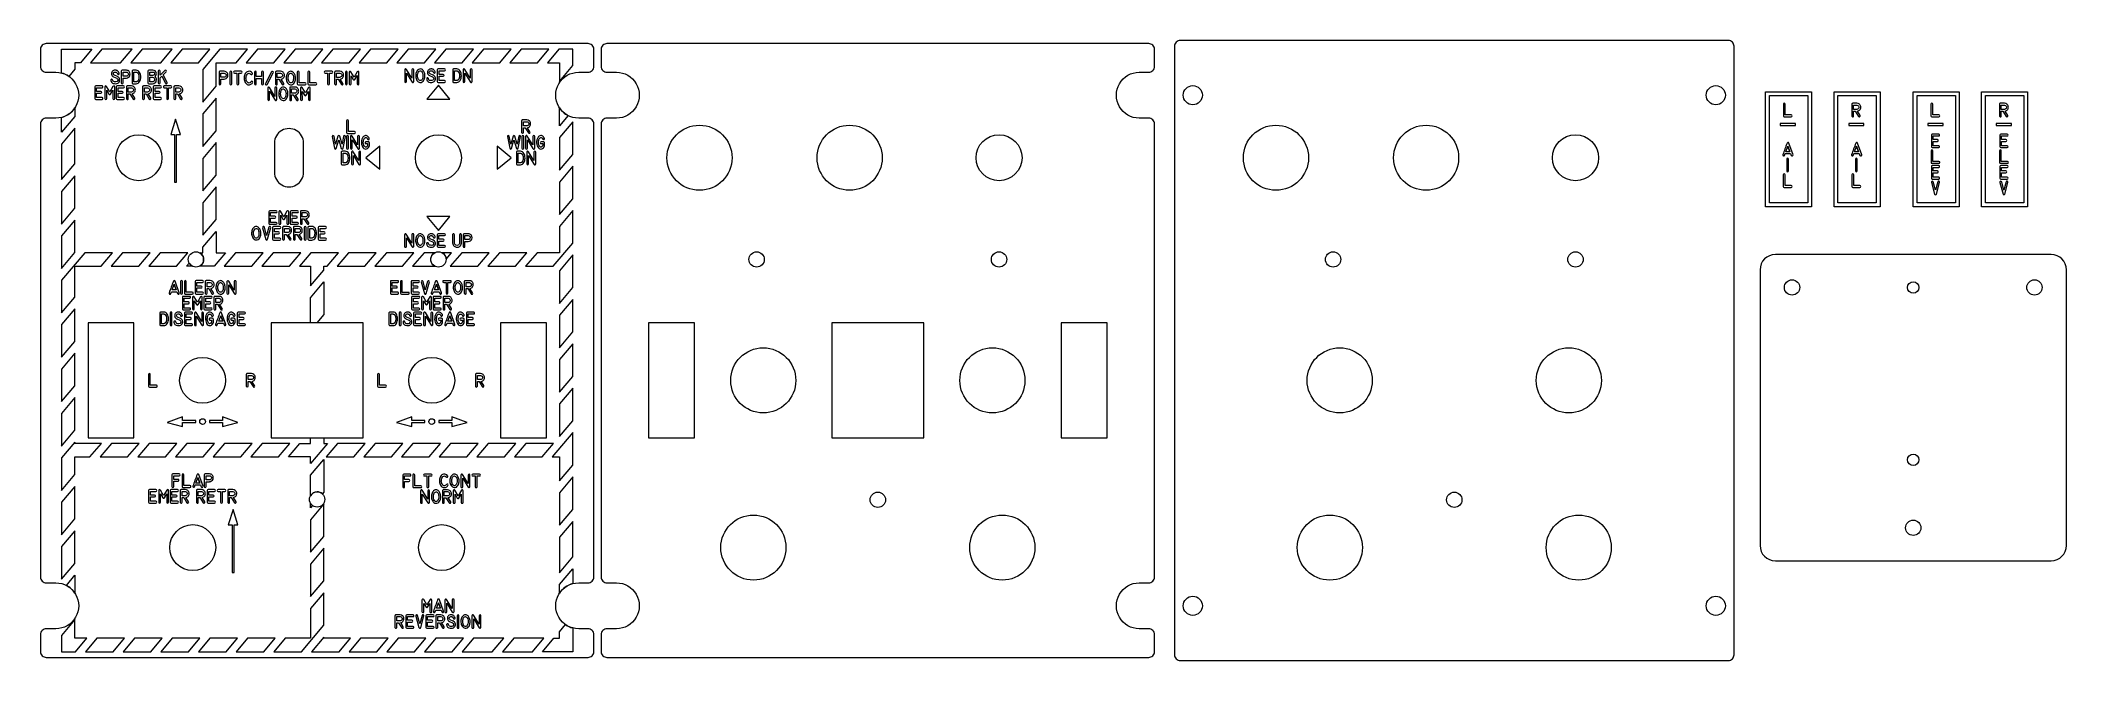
# Model space of a CAD drawing. Header units: millimetres. Extents: x -247 to 282, y -81 to 81.
import ezdxf

# ---------------------------------------------------------------- set-up
doc = ezdxf.new("R2010")
doc.units = ezdxf.units.MM
doc.header["$MEASUREMENT"] = 0
for name, color, linetype in [('Engrave', 7, 'Continuous'), ('Indicators', 7, 'Continuous'), ('Markings', 7, 'Continuous')]:
    doc.layers.add(name, color=color, linetype=linetype)

msp = doc.modelspace()

# ---------------------------------------------------------------- linework, layer by layer
at = {"layer": 'Engrave', "color": 240, "lineweight": 9}
for points, knots in [([(-230.9875, 68.6123), (-230.9875, 68.6123), (-232.4156, 68.6123), (-232.4156, 68.6123), (-232.4156, 68.6123), (-232.4156, 68.6123), (-232.4156, 67.6699), (-232.4156, 67.6699), (-232.4156, 67.6699), (-232.4156, 67.6699), (-231.3267, 67.6699), (-231.3267, 67.6699), (-231.3267, 67.6699), (-231.1639, 67.6458), (-231.0827, 67.564), (-231.0833, 67.4247), (-231.0833, 67.4247), (-231.0839, 67.2848), (-231.165, 67.2036), (-231.3267, 67.1807), (-231.3267, 67.1807), (-231.3267, 67.1807), (-232.4156, 67.1807), (-232.4156, 67.1807), (-232.4156, 67.1807), (-232.4156, 67.1807), (-232.4156, 66.0489), (-232.4156, 66.0489), (-232.4156, 66.0489), (-232.4156, 66.0489), (-230.9875, 66.0489), (-230.9875, 66.0489), (-230.9875, 66.0489), (-230.8258, 66.0248), (-230.7447, 65.9442), (-230.7447, 65.8061), (-230.7447, 65.8061), (-230.7447, 65.6685), (-230.8258, 65.5879), (-230.9875, 65.565), (-230.9875, 65.565), (-230.9875, 65.565), (-232.6549, 65.565), (-232.6549, 65.565), (-232.6549, 65.565), (-232.7984, 65.5832), (-232.8801, 65.665), (-232.8995, 65.8096), (-232.8995, 65.8096), (-232.8995, 65.8096), (-232.8995, 68.8516), (-232.8995, 68.8516), (-232.8995, 68.8516), (-232.8777, 69.0033), (-232.796, 69.0833), (-232.6549, 69.0927), (-232.6549, 69.0927), (-232.6549, 69.0927), (-230.9875, 69.0927), (-230.9875, 69.0927), (-230.9875, 69.0927), (-230.8258, 69.0804), (-230.7447, 68.9992), (-230.7453, 68.8505), (-230.7453, 68.8505), (-230.7458, 68.7017), (-230.827, 68.6223), (-230.9875, 68.6123)], [0, 0, 0, 0, 0.05555556, 0.05555556, 0.05555556, 0.05555556, 0.11111111, 0.11111111, 0.11111111, 0.11111111, 0.16666667, 0.16666667, 0.16666667, 0.16666667, 0.22222222, 0.22222222, 0.22222222, 0.22222222, 0.27777778, 0.27777778, 0.27777778, 0.27777778, 0.33333333, 0.33333333, 0.33333333, 0.33333333, 0.38888889, 0.38888889, 0.38888889, 0.38888889, 0.44444444, 0.44444444, 0.44444444, 0.44444444, 0.5, 0.5, 0.5, 0.5, 0.55555556, 0.55555556, 0.55555556, 0.55555556, 0.61111111, 0.61111111, 0.61111111, 0.61111111, 0.66666667, 0.66666667, 0.66666667, 0.66666667, 0.72222222, 0.72222222, 0.72222222, 0.72222222, 0.77777778, 0.77777778, 0.77777778, 0.77777778, 0.83333333, 0.83333333, 0.83333333, 0.83333333, 0.88888889, 0.88888889, 0.88888889, 0.88888889, 1, 1, 1, 1]), ([(-227.6979, 65.8061), (-227.7232, 65.6455), (-227.8044, 65.565), (-227.9413, 65.5656), (-227.9413, 65.5656), (-228.0789, 65.5662), (-228.1595, 65.6467), (-228.1836, 65.8061), (-228.1836, 65.8061), (-228.1836, 65.8061), (-228.1836, 67.9574), (-228.1836, 67.9574), (-228.1836, 67.9574), (-228.1836, 67.9574), (-228.7745, 66.9467), (-228.7745, 66.9467), (-228.7745, 66.9467), (-228.8374, 66.8708), (-228.9079, 66.8309), (-228.9855, 66.8273), (-228.9855, 66.8273), (-229.0632, 66.8244), (-229.1319, 66.8638), (-229.1931, 66.9467), (-229.1931, 66.9467), (-229.1931, 66.9467), (-229.7805, 67.9527), (-229.7805, 67.9527), (-229.7805, 67.9527), (-229.7805, 67.9527), (-229.7787, 65.8061), (-229.7787, 65.8061), (-229.7787, 65.8061), (-229.7969, 65.6467), (-229.8798, 65.5668), (-230.0274, 65.5674), (-230.0274, 65.5674), (-230.175, 65.5679), (-230.2543, 65.6479), (-230.2661, 65.8061), (-230.2661, 65.8061), (-230.2661, 65.8061), (-230.2661, 68.8481), (-230.2661, 68.8481), (-230.2661, 68.8481), (-230.2567, 68.9804), (-230.1991, 69.0592), (-230.0921, 69.0851), (-230.0921, 69.0851), (-229.9851, 69.1109), (-229.8922, 69.0745), (-229.8128, 68.9757), (-229.8128, 68.9757), (-229.8128, 68.9757), (-228.9844, 67.5511), (-228.9844, 67.5511), (-228.9844, 67.5511), (-228.9844, 67.5511), (-228.1471, 68.9757), (-228.1471, 68.9757), (-228.1471, 68.9757), (-228.0683, 69.0745), (-227.976, 69.1103), (-227.8708, 69.0839), (-227.8708, 69.0839), (-227.7661, 69.0574), (-227.7079, 68.9792), (-227.6979, 68.8481), (-227.6979, 68.8481), (-227.6979, 68.8481), (-227.6979, 65.8061), (-227.6979, 65.8061)], [0, 0, 0, 0, 0.05263158, 0.05263158, 0.05263158, 0.05263158, 0.10526316, 0.10526316, 0.10526316, 0.10526316, 0.15789474, 0.15789474, 0.15789474, 0.15789474, 0.21052632, 0.21052632, 0.21052632, 0.21052632, 0.26315789, 0.26315789, 0.26315789, 0.26315789, 0.31578947, 0.31578947, 0.31578947, 0.31578947, 0.36842105, 0.36842105, 0.36842105, 0.36842105, 0.42105263, 0.42105263, 0.42105263, 0.42105263, 0.47368421, 0.47368421, 0.47368421, 0.47368421, 0.52631579, 0.52631579, 0.52631579, 0.52631579, 0.57894737, 0.57894737, 0.57894737, 0.57894737, 0.63157895, 0.63157895, 0.63157895, 0.63157895, 0.68421053, 0.68421053, 0.68421053, 0.68421053, 0.73684211, 0.73684211, 0.73684211, 0.73684211, 0.78947368, 0.78947368, 0.78947368, 0.78947368, 0.84210526, 0.84210526, 0.84210526, 0.84210526, 0.89473684, 0.89473684, 0.89473684, 0.89473684, 1, 1, 1, 1]), ([(-226.9785, 71.5456), (-226.9785, 71.5456), (-226.9509, 71.5339), (-226.9509, 71.5339), (-226.9509, 71.5339), (-226.9509, 71.5339), (-226.9197, 71.5186), (-226.9197, 71.5186), (-226.9197, 71.5186), (-226.9197, 71.5186), (-226.8921, 71.5027), (-226.8921, 71.5027), (-226.8921, 71.5027), (-226.8844, 71.4968), (-226.875, 71.4915), (-226.8656, 71.4862), (-226.8656, 71.4862), (-226.8556, 71.4815), (-226.8462, 71.4757), (-226.8368, 71.4704), (-226.8368, 71.4704), (-226.6099, 71.321), (-226.4688, 71.1141), (-226.4153, 70.8501), (-226.4153, 70.8501), (-226.3947, 70.7466), (-226.39, 70.6402), (-226.4011, 70.5314), (-226.4011, 70.5314), (-226.42, 70.375), (-226.4746, 70.231), (-226.5658, 70.0981), (-226.5658, 70.0981), (-226.6569, 69.9652), (-226.7716, 69.8629), (-226.9091, 69.7906), (-226.9091, 69.7906), (-227.0573, 69.7124), (-227.2108, 69.6736), (-227.3695, 69.6736), (-227.3695, 69.6736), (-227.6358, 69.6736), (-227.8898, 69.7077), (-228.1327, 69.7759), (-228.1327, 69.7759), (-228.3749, 69.8441), (-228.5477, 70.0269), (-228.6506, 70.3245), (-228.6506, 70.3245), (-228.6648, 70.3627), (-228.6747, 70.4015), (-228.6818, 70.4415), (-228.6818, 70.4415), (-228.6889, 70.482), (-228.6971, 70.522), (-228.7059, 70.5626), (-228.7059, 70.5626), (-228.723, 70.6449), (-228.703, 70.7178), (-228.6448, 70.7813), (-228.6448, 70.7813), (-228.5871, 70.8442), (-228.5148, 70.8683), (-228.429, 70.8536), (-228.429, 70.8536), (-228.3379, 70.8348), (-228.2749, 70.7789), (-228.2391, 70.6849), (-228.2391, 70.6849), (-228.2391, 70.6849), (-228.2338, 70.669), (-228.2338, 70.669), (-228.2338, 70.669), (-228.1791, 70.4197), (-228.0827, 70.2709), (-227.9457, 70.2227), (-227.9457, 70.2227), (-227.8081, 70.1745), (-227.6176, 70.1528), (-227.373, 70.1575), (-227.373, 70.1575), (-227.1478, 70.1575), (-226.9932, 70.2633), (-226.9091, 70.4744), (-226.9091, 70.4744), (-226.8727, 70.5685), (-226.8668, 70.6666), (-226.8921, 70.7684), (-226.8921, 70.7684), (-226.9174, 70.8695), (-226.9673, 70.9547), (-227.042, 71.0223), (-227.042, 71.0223), (-227.0755, 71.0512), (-227.119, 71.0776), (-227.1731, 71.1029), (-227.1731, 71.1029), (-227.1731, 71.1029), (-227.9704, 71.4527), (-227.9704, 71.4527), (-227.9704, 71.4527), (-227.9704, 71.4527), (-227.9963, 71.4668), (-227.9963, 71.4668), (-227.9963, 71.4668), (-228.2573, 71.6044), (-228.419, 71.8002), (-228.4819, 72.0542), (-228.4819, 72.0542), (-228.5589, 72.3482), (-228.5054, 72.6116), (-228.3208, 72.8456), (-228.3208, 72.8456), (-228.1368, 73.079), (-227.8945, 73.196), (-227.5953, 73.196), (-227.5953, 73.196), (-227.5953, 73.196), (-227.4054, 73.1907), (-227.4054, 73.1907), (-227.4054, 73.1907), (-227.3436, 73.1795), (-227.2837, 73.1684), (-227.2266, 73.1572), (-227.2266, 73.1572), (-227.169, 73.1466), (-227.1108, 73.1278), (-227.0526, 73.1013), (-227.0526, 73.1013), (-226.908, 73.0337), (-226.7968, 72.9402), (-226.7198, 72.8221), (-226.7198, 72.8221), (-226.6428, 72.7039), (-226.5734, 72.5757), (-226.5117, 72.4381), (-226.5117, 72.4381), (-226.5058, 72.4252), (-226.5005, 72.4105), (-226.4958, 72.3934), (-226.4958, 72.3934), (-226.4835, 72.337), (-226.4893, 72.2859), (-226.5134, 72.24), (-226.5134, 72.24), (-226.527, 72.2112), (-226.5417, 72.1894), (-226.5564, 72.1747), (-226.5564, 72.1747), (-226.5711, 72.1594), (-226.5834, 72.1494), (-226.5922, 72.1436), (-226.5922, 72.1436), (-226.6522, 72.1012), (-226.7175, 72.0883), (-226.7886, 72.1059), (-226.7886, 72.1059), (-226.8603, 72.1218), (-226.9144, 72.1677), (-226.9526, 72.2435), (-226.9526, 72.2435), (-226.9826, 72.31), (-227.0144, 72.3782), (-227.0479, 72.4475), (-227.0479, 72.4475), (-227.082, 72.5169), (-227.1296, 72.5745), (-227.1902, 72.621), (-227.1902, 72.621), (-227.2155, 72.6392), (-227.2401, 72.6527), (-227.2637, 72.661), (-227.2637, 72.661), (-227.2872, 72.6698), (-227.3131, 72.6792), (-227.3419, 72.6898), (-227.3419, 72.6898), (-227.3419, 72.6898), (-227.4536, 72.7086), (-227.4536, 72.7086), (-227.4536, 72.7086), (-227.4536, 72.7086), (-227.6123, 72.7139), (-227.6123, 72.7139), (-227.6123, 72.7139), (-227.7664, 72.7115), (-227.884, 72.6451), (-227.9651, 72.514), (-227.9651, 72.514), (-228.0204, 72.4299), (-228.0409, 72.3364), (-228.0274, 72.2329), (-228.0274, 72.2329), (-228.0115, 72.1059), (-227.9516, 72.0072), (-227.8481, 71.9366), (-227.8481, 71.9366), (-227.8434, 71.9337), (-227.8387, 71.9296), (-227.8328, 71.9254), (-227.8328, 71.9254), (-227.8269, 71.9219), (-227.8205, 71.9178), (-227.814, 71.9143), (-227.814, 71.9143), (-227.814, 71.9143), (-227.7946, 71.906), (-227.7946, 71.906), (-227.7946, 71.906), (-227.7946, 71.906), (-227.774, 71.8972), (-227.774, 71.8972), (-227.774, 71.8972), (-227.774, 71.8972), (-226.9785, 71.5456), (-226.9785, 71.5456)], [0, 0, 0, 0, 0.01818182, 0.01818182, 0.01818182, 0.01818182, 0.03636364, 0.03636364, 0.03636364, 0.03636364, 0.05454545, 0.05454545, 0.05454545, 0.05454545, 0.07272727, 0.07272727, 0.07272727, 0.07272727, 0.09090909, 0.09090909, 0.09090909, 0.09090909, 0.10909091, 0.10909091, 0.10909091, 0.10909091, 0.12727273, 0.12727273, 0.12727273, 0.12727273, 0.14545455, 0.14545455, 0.14545455, 0.14545455, 0.16363636, 0.16363636, 0.16363636, 0.16363636, 0.18181818, 0.18181818, 0.18181818, 0.18181818, 0.2, 0.2, 0.2, 0.2, 0.21818182, 0.21818182, 0.21818182, 0.21818182, 0.23636364, 0.23636364, 0.23636364, 0.23636364, 0.25454545, 0.25454545, 0.25454545, 0.25454545, 0.27272727, 0.27272727, 0.27272727, 0.27272727, 0.29090909, 0.29090909, 0.29090909, 0.29090909, 0.30909091, 0.30909091, 0.30909091, 0.30909091, 0.32727273, 0.32727273, 0.32727273, 0.32727273, 0.34545455, 0.34545455, 0.34545455, 0.34545455, 0.36363636, 0.36363636, 0.36363636, 0.36363636, 0.38181818, 0.38181818, 0.38181818, 0.38181818, 0.4, 0.4, 0.4, 0.4, 0.41818182, 0.41818182, 0.41818182, 0.41818182, 0.43636364, 0.43636364, 0.43636364, 0.43636364, 0.45454545, 0.45454545, 0.45454545, 0.45454545, 0.47272727, 0.47272727, 0.47272727, 0.47272727, 0.49090909, 0.49090909, 0.49090909, 0.49090909, 0.50909091, 0.50909091, 0.50909091, 0.50909091, 0.52727273, 0.52727273, 0.52727273, 0.52727273, 0.54545455, 0.54545455, 0.54545455, 0.54545455, 0.56363636, 0.56363636, 0.56363636, 0.56363636, 0.58181818, 0.58181818, 0.58181818, 0.58181818, 0.6, 0.6, 0.6, 0.6, 0.61818182, 0.61818182, 0.61818182, 0.61818182, 0.63636364, 0.63636364, 0.63636364, 0.63636364, 0.65454545, 0.65454545, 0.65454545, 0.65454545, 0.67272727, 0.67272727, 0.67272727, 0.67272727, 0.69090909, 0.69090909, 0.69090909, 0.69090909, 0.70909091, 0.70909091, 0.70909091, 0.70909091, 0.72727273, 0.72727273, 0.72727273, 0.72727273, 0.74545455, 0.74545455, 0.74545455, 0.74545455, 0.76363636, 0.76363636, 0.76363636, 0.76363636, 0.78181818, 0.78181818, 0.78181818, 0.78181818, 0.8, 0.8, 0.8, 0.8, 0.81818182, 0.81818182, 0.81818182, 0.81818182, 0.83636364, 0.83636364, 0.83636364, 0.83636364, 0.85454545, 0.85454545, 0.85454545, 0.85454545, 0.87272727, 0.87272727, 0.87272727, 0.87272727, 0.89090909, 0.89090909, 0.89090909, 0.89090909, 0.90909091, 0.90909091, 0.90909091, 0.90909091, 0.92727273, 0.92727273, 0.92727273, 0.92727273, 0.94545455, 0.94545455, 0.94545455, 0.94545455, 0.96363636, 0.96363636, 0.96363636, 0.96363636, 1, 1, 1, 1]), ([(-225.3726, 68.6123), (-225.3726, 68.6123), (-226.8007, 68.6123), (-226.8007, 68.6123), (-226.8007, 68.6123), (-226.8007, 68.6123), (-226.8007, 67.6699), (-226.8007, 67.6699), (-226.8007, 67.6699), (-226.8007, 67.6699), (-225.7118, 67.6699), (-225.7118, 67.6699), (-225.7118, 67.6699), (-225.549, 67.6458), (-225.4678, 67.564), (-225.4684, 67.4247), (-225.4684, 67.4247), (-225.469, 67.2848), (-225.5501, 67.2036), (-225.7118, 67.1807), (-225.7118, 67.1807), (-225.7118, 67.1807), (-226.8007, 67.1807), (-226.8007, 67.1807), (-226.8007, 67.1807), (-226.8007, 67.1807), (-226.8007, 66.0489), (-226.8007, 66.0489), (-226.8007, 66.0489), (-226.8007, 66.0489), (-225.3726, 66.0489), (-225.3726, 66.0489), (-225.3726, 66.0489), (-225.2109, 66.0248), (-225.1298, 65.9442), (-225.1298, 65.8061), (-225.1298, 65.8061), (-225.1298, 65.6685), (-225.2109, 65.5879), (-225.3726, 65.565), (-225.3726, 65.565), (-225.3726, 65.565), (-227.04, 65.565), (-227.04, 65.565), (-227.04, 65.565), (-227.1835, 65.5832), (-227.2652, 65.665), (-227.2846, 65.8096), (-227.2846, 65.8096), (-227.2846, 65.8096), (-227.2846, 68.8516), (-227.2846, 68.8516), (-227.2846, 68.8516), (-227.2628, 69.0033), (-227.1811, 69.0833), (-227.04, 69.0927), (-227.04, 69.0927), (-227.04, 69.0927), (-225.3726, 69.0927), (-225.3726, 69.0927), (-225.3726, 69.0927), (-225.2109, 69.0804), (-225.1298, 68.9992), (-225.1304, 68.8505), (-225.1304, 68.8505), (-225.1309, 68.7017), (-225.2121, 68.6223), (-225.3726, 68.6123)], [0, 0, 0, 0, 0.05555556, 0.05555556, 0.05555556, 0.05555556, 0.11111111, 0.11111111, 0.11111111, 0.11111111, 0.16666667, 0.16666667, 0.16666667, 0.16666667, 0.22222222, 0.22222222, 0.22222222, 0.22222222, 0.27777778, 0.27777778, 0.27777778, 0.27777778, 0.33333333, 0.33333333, 0.33333333, 0.33333333, 0.38888889, 0.38888889, 0.38888889, 0.38888889, 0.44444444, 0.44444444, 0.44444444, 0.44444444, 0.5, 0.5, 0.5, 0.5, 0.55555556, 0.55555556, 0.55555556, 0.55555556, 0.61111111, 0.61111111, 0.61111111, 0.61111111, 0.66666667, 0.66666667, 0.66666667, 0.66666667, 0.72222222, 0.72222222, 0.72222222, 0.72222222, 0.77777778, 0.77777778, 0.77777778, 0.77777778, 0.83333333, 0.83333333, 0.83333333, 0.83333333, 0.88888889, 0.88888889, 0.88888889, 0.88888889, 1, 1, 1, 1]), ([(-224.6443, 73.196), (-224.6443, 73.196), (-224.6114, 73.196), (-224.6114, 73.196), (-224.6114, 73.196), (-224.4644, 73.1854), (-224.3292, 73.1525), (-224.2052, 73.096), (-224.2052, 73.096), (-223.9676, 72.9849), (-223.7995, 72.8015), (-223.7007, 72.5463), (-223.7007, 72.5463), (-223.6019, 72.2917), (-223.6031, 72.043), (-223.7036, 71.8008), (-223.7036, 71.8008), (-223.7854, 71.6091), (-223.9059, 71.4586), (-224.0658, 71.3504), (-224.0658, 71.3504), (-224.2251, 71.2417), (-224.4074, 71.1811), (-224.6114, 71.1687), (-224.6114, 71.1687), (-224.6114, 71.1687), (-224.6443, 71.167), (-224.6443, 71.167), (-224.6443, 71.167), (-224.6443, 71.167), (-225.4816, 71.167), (-225.4816, 71.167), (-225.4816, 71.167), (-225.4816, 71.167), (-225.4816, 69.9111), (-225.4816, 69.9111), (-225.4816, 69.9111), (-225.5022, 69.7494), (-225.5839, 69.6683), (-225.7262, 69.6683), (-225.7262, 69.6683), (-225.8685, 69.6683), (-225.9496, 69.7494), (-225.969, 69.9111), (-225.969, 69.9111), (-225.969, 69.9111), (-225.969, 72.9549), (-225.969, 72.9549), (-225.969, 72.9549), (-225.9519, 73.0972), (-225.8761, 73.1778), (-225.7415, 73.196), (-225.7415, 73.196), (-225.7415, 73.196), (-225.7262, 73.196), (-225.7262, 73.196), (-225.7262, 73.196), (-225.7262, 73.196), (-224.6443, 73.196), (-224.6443, 73.196)], [0, 0, 0, 0, 0.0625, 0.0625, 0.0625, 0.0625, 0.125, 0.125, 0.125, 0.125, 0.1875, 0.1875, 0.1875, 0.1875, 0.25, 0.25, 0.25, 0.25, 0.3125, 0.3125, 0.3125, 0.3125, 0.375, 0.375, 0.375, 0.375, 0.4375, 0.4375, 0.4375, 0.4375, 0.5, 0.5, 0.5, 0.5, 0.5625, 0.5625, 0.5625, 0.5625, 0.625, 0.625, 0.625, 0.625, 0.6875, 0.6875, 0.6875, 0.6875, 0.75, 0.75, 0.75, 0.75, 0.8125, 0.8125, 0.8125, 0.8125, 0.875, 0.875, 0.875, 0.875, 1, 1, 1, 1]), ([(-224.6443, 72.7104), (-224.6443, 72.7104), (-225.4816, 72.7104), (-225.4816, 72.7104), (-225.4816, 72.7104), (-225.4816, 72.7104), (-225.4816, 71.6544), (-225.4816, 71.6544), (-225.4816, 71.6544), (-225.4816, 71.6544), (-224.6443, 71.6544), (-224.6443, 71.6544), (-224.6443, 71.6544), (-224.5132, 71.6544), (-224.398, 71.6979), (-224.2975, 71.7855), (-224.2975, 71.7855), (-224.1969, 71.8725), (-224.1381, 71.9819), (-224.1205, 72.1124), (-224.1205, 72.1124), (-224.0999, 72.2712), (-224.1428, 72.4105), (-224.2481, 72.5304), (-224.2481, 72.5304), (-224.3539, 72.6504), (-224.4862, 72.7104), (-224.6443, 72.7104)], [0, 0, 0, 0, 0.125, 0.125, 0.125, 0.125, 0.25, 0.25, 0.25, 0.25, 0.375, 0.375, 0.375, 0.375, 0.5, 0.5, 0.5, 0.5, 0.625, 0.625, 0.625, 0.625, 0.75, 0.75, 0.75, 0.75, 1, 1, 1, 1]), ([(-222.4758, 65.9389), (-222.4023, 65.809), (-222.4229, 65.7002), (-222.5375, 65.6114), (-222.5375, 65.6114), (-222.5928, 65.5726), (-222.6563, 65.5591), (-222.728, 65.5721), (-222.728, 65.5721), (-222.7997, 65.5844), (-222.8521, 65.6203), (-222.8856, 65.6785), (-222.8856, 65.6785), (-222.8856, 65.6785), (-223.7346, 67.0208), (-223.7346, 67.0208), (-223.7346, 67.0208), (-223.7346, 67.0208), (-224.1656, 67.0208), (-224.1656, 67.0208), (-224.1656, 67.0208), (-224.1656, 67.0208), (-224.1656, 65.8078), (-224.1656, 65.8078), (-224.1656, 65.8078), (-224.1656, 65.7079), (-224.2108, 65.6361), (-224.3014, 65.5915), (-224.3014, 65.5915), (-224.3925, 65.5474), (-224.4772, 65.5556), (-224.5565, 65.6167), (-224.5565, 65.6167), (-224.6195, 65.6638), (-224.6512, 65.7273), (-224.6512, 65.8078), (-224.6512, 65.8078), (-224.6512, 65.8078), (-224.6512, 68.8516), (-224.6512, 68.8516), (-224.6512, 68.8516), (-224.6512, 68.9181), (-224.6277, 68.9751), (-224.5812, 69.0221), (-224.5812, 69.0221), (-224.5348, 69.0692), (-224.4778, 69.0927), (-224.4101, 69.0927), (-224.4101, 69.0927), (-224.4101, 69.0927), (-223.3407, 69.0927), (-223.3407, 69.0927), (-223.3407, 69.0927), (-223.0831, 69.0927), (-222.8597, 69.011), (-222.6704, 68.8475), (-222.6704, 68.8475), (-222.4811, 68.6835), (-222.3629, 68.4759), (-222.317, 68.2243), (-222.317, 68.2243), (-222.2688, 67.9544), (-222.3259, 67.7022), (-222.4887, 67.4676), (-222.4887, 67.4676), (-222.651, 67.2324), (-222.8668, 67.0901), (-223.1355, 67.0396), (-223.1355, 67.0396), (-223.1355, 67.0396), (-223.1684, 67.0343), (-223.1684, 67.0343), (-223.1684, 67.0343), (-223.1684, 67.0343), (-222.4758, 65.9389), (-222.4758, 65.9389)], [0, 0, 0, 0, 0.05, 0.05, 0.05, 0.05, 0.1, 0.1, 0.1, 0.1, 0.15, 0.15, 0.15, 0.15, 0.2, 0.2, 0.2, 0.2, 0.25, 0.25, 0.25, 0.25, 0.3, 0.3, 0.3, 0.3, 0.35, 0.35, 0.35, 0.35, 0.4, 0.4, 0.4, 0.4, 0.45, 0.45, 0.45, 0.45, 0.5, 0.5, 0.5, 0.5, 0.55, 0.55, 0.55, 0.55, 0.6, 0.6, 0.6, 0.6, 0.65, 0.65, 0.65, 0.65, 0.7, 0.7, 0.7, 0.7, 0.75, 0.75, 0.75, 0.75, 0.8, 0.8, 0.8, 0.8, 0.85, 0.85, 0.85, 0.85, 0.9, 0.9, 0.9, 0.9, 1, 1, 1, 1]), ([(-222.8981, 73.196), (-222.8981, 73.196), (-222.0868, 73.196), (-222.0868, 73.196), (-222.0868, 73.196), (-221.6834, 73.196), (-221.3818, 73.0126), (-221.1807, 72.6451), (-221.1807, 72.6451), (-220.9797, 72.2776), (-220.8791, 71.8731), (-220.8791, 71.4321), (-220.8791, 71.4321), (-220.8791, 70.9912), (-220.9802, 70.5873), (-221.1813, 70.2198), (-221.1813, 70.2198), (-221.383, 69.8523), (-221.6846, 69.6683), (-222.0868, 69.6683), (-222.0868, 69.6683), (-222.0868, 69.6683), (-222.8981, 69.6683), (-222.8981, 69.6683), (-222.8981, 69.6683), (-222.8981, 69.6683), (-222.8946, 69.6683), (-222.8946, 69.6683), (-222.8946, 69.6683), (-222.8946, 69.6683), (-222.8981, 69.6683), (-222.8981, 69.6683), (-222.8981, 69.6683), (-222.9358, 69.6742), (-222.9563, 69.6777), (-222.9599, 69.6789), (-222.9599, 69.6789), (-223.0792, 69.7071), (-223.1386, 69.7853), (-223.1374, 69.9129), (-223.1374, 69.9129), (-223.1374, 69.9129), (-223.1392, 69.9129), (-223.1392, 69.9129), (-223.1392, 69.9129), (-223.1392, 69.9129), (-223.1374, 72.9549), (-223.1374, 72.9549), (-223.1374, 72.9549), (-223.1386, 72.9585), (-223.1392, 72.9632), (-223.1392, 72.9685), (-223.1392, 72.9685), (-223.1357, 73.032), (-223.111, 73.0855), (-223.0645, 73.1296), (-223.0645, 73.1296), (-223.0175, 73.1737), (-222.9616, 73.196), (-222.8964, 73.196), (-222.8964, 73.196), (-222.8964, 73.196), (-222.8981, 73.196), (-222.8981, 73.196)], [0, 0, 0, 0, 0.05882353, 0.05882353, 0.05882353, 0.05882353, 0.11764706, 0.11764706, 0.11764706, 0.11764706, 0.17647059, 0.17647059, 0.17647059, 0.17647059, 0.23529412, 0.23529412, 0.23529412, 0.23529412, 0.29411765, 0.29411765, 0.29411765, 0.29411765, 0.35294118, 0.35294118, 0.35294118, 0.35294118, 0.41176471, 0.41176471, 0.41176471, 0.41176471, 0.47058824, 0.47058824, 0.47058824, 0.47058824, 0.52941176, 0.52941176, 0.52941176, 0.52941176, 0.58823529, 0.58823529, 0.58823529, 0.58823529, 0.64705882, 0.64705882, 0.64705882, 0.64705882, 0.70588235, 0.70588235, 0.70588235, 0.70588235, 0.76470588, 0.76470588, 0.76470588, 0.76470588, 0.82352941, 0.82352941, 0.82352941, 0.82352941, 0.88235294, 0.88235294, 0.88235294, 0.88235294, 1, 1, 1, 1]), ([(-222.0868, 70.1539), (-222.0844, 70.1539), (-222.0821, 70.1539), (-222.0797, 70.1539), (-222.0797, 70.1539), (-222.0774, 70.1539), (-222.0744, 70.1539), (-222.0715, 70.1539), (-222.0715, 70.1539), (-222.0691, 70.1539), (-222.0668, 70.1545), (-222.065, 70.1551), (-222.065, 70.1551), (-222.0633, 70.1557), (-222.0609, 70.1557), (-222.0574, 70.1557), (-222.0574, 70.1557), (-222.055, 70.1557), (-222.0527, 70.1563), (-222.0497, 70.1569), (-222.0497, 70.1569), (-222.0468, 70.1575), (-222.0438, 70.1575), (-222.0403, 70.1575), (-222.0403, 70.1575), (-222.038, 70.1575), (-222.0356, 70.1581), (-222.0333, 70.1581), (-222.0333, 70.1581), (-222.0309, 70.1587), (-222.028, 70.1592), (-222.0244, 70.1592), (-222.0244, 70.1592), (-222.0227, 70.1592), (-222.0203, 70.1592), (-222.018, 70.1598), (-222.018, 70.1598), (-222.0156, 70.1604), (-222.0127, 70.161), (-222.0092, 70.161), (-222.0092, 70.161), (-222.0045, 70.1634), (-221.9998, 70.1645), (-221.9956, 70.1645), (-221.9956, 70.1645), (-221.9933, 70.1645), (-221.9909, 70.1651), (-221.9886, 70.1669), (-221.9886, 70.1669), (-221.9862, 70.1686), (-221.9833, 70.1704), (-221.9798, 70.171), (-221.9798, 70.171), (-221.9774, 70.171), (-221.9751, 70.1716), (-221.9721, 70.1722), (-221.9721, 70.1722), (-221.9692, 70.1728), (-221.9662, 70.1733), (-221.9627, 70.1745), (-221.9627, 70.1745), (-221.9604, 70.1745), (-221.958, 70.1751), (-221.9557, 70.1763), (-221.9557, 70.1763), (-221.9533, 70.1775), (-221.951, 70.1786), (-221.9474, 70.1798), (-221.9474, 70.1798), (-221.9404, 70.1822), (-221.9351, 70.1845), (-221.9316, 70.1869), (-221.9316, 70.1869), (-221.911, 70.1939), (-221.9051, 70.1957), (-221.9145, 70.1939), (-221.9145, 70.1939), (-221.9121, 70.1939), (-221.9098, 70.1945), (-221.9074, 70.1963), (-221.9074, 70.1963), (-221.9051, 70.198), (-221.9022, 70.1992), (-221.8992, 70.2004), (-221.8992, 70.2004), (-221.8886, 70.2075), (-221.8839, 70.2104), (-221.8851, 70.2092), (-221.8851, 70.2092), (-221.8739, 70.2151), (-221.8681, 70.218), (-221.8681, 70.218), (-221.8681, 70.218), (-221.8657, 70.2192), (-221.8633, 70.2204), (-221.861, 70.2221), (-221.861, 70.2221), (-221.8586, 70.2239), (-221.8557, 70.2257), (-221.8522, 70.228), (-221.8522, 70.228), (-221.8422, 70.2351), (-221.8369, 70.2386), (-221.8369, 70.2386), (-221.8369, 70.2386), (-221.8345, 70.2398), (-221.8322, 70.241), (-221.8292, 70.2427), (-221.8292, 70.2427), (-221.8263, 70.2445), (-221.8234, 70.2463), (-221.8198, 70.2486), (-221.8198, 70.2486), (-221.8175, 70.2498), (-221.8151, 70.2515), (-221.8128, 70.2539), (-221.8128, 70.2539), (-221.8104, 70.2562), (-221.8075, 70.2586), (-221.804, 70.261), (-221.804, 70.261), (-221.8022, 70.2621), (-221.7998, 70.2633), (-221.7975, 70.2651), (-221.7975, 70.2651), (-221.7951, 70.2668), (-221.7922, 70.2692), (-221.7887, 70.2709), (-221.7887, 70.2709), (-221.7863, 70.2733), (-221.7804, 70.278), (-221.7716, 70.2851), (-221.7716, 70.2851), (-221.7622, 70.2945), (-221.7575, 70.2986), (-221.7575, 70.2986), (-221.7575, 70.2986), (-221.7552, 70.3009), (-221.7534, 70.3033), (-221.7511, 70.3056), (-221.7511, 70.3056), (-221.7487, 70.308), (-221.7458, 70.3109), (-221.7422, 70.3145), (-221.7422, 70.3145), (-221.7399, 70.3168), (-221.7375, 70.3186), (-221.7352, 70.3209), (-221.7352, 70.3209), (-221.7328, 70.3233), (-221.7305, 70.3262), (-221.7269, 70.3297), (-221.7269, 70.3297), (-221.7234, 70.3321), (-221.7181, 70.3368), (-221.7111, 70.3433), (-221.7111, 70.3433), (-221.7087, 70.3456), (-221.7064, 70.348), (-221.7046, 70.3503), (-221.7046, 70.3503), (-221.7023, 70.3527), (-221.6993, 70.3556), (-221.6958, 70.3591), (-221.6958, 70.3591), (-221.6934, 70.3615), (-221.6911, 70.3638), (-221.6887, 70.3668), (-221.6887, 70.3668), (-221.6864, 70.3697), (-221.6834, 70.3727), (-221.6805, 70.3762), (-221.6805, 70.3762), (-221.6664, 70.3944), (-221.6617, 70.4003), (-221.6664, 70.3932), (-221.6664, 70.3932), (-221.6582, 70.4015), (-221.6535, 70.4079), (-221.6511, 70.4126), (-221.6511, 70.4126), (-221.6405, 70.4262), (-221.6358, 70.4326), (-221.637, 70.4315), (-221.637, 70.4315), (-221.6346, 70.435), (-221.6323, 70.4379), (-221.6305, 70.4409), (-221.6305, 70.4409), (-221.6282, 70.4438), (-221.6252, 70.4467), (-221.6217, 70.4503), (-221.6217, 70.4503), (-221.6193, 70.4538), (-221.6176, 70.4573), (-221.6158, 70.4609), (-221.6158, 70.4609), (-221.6141, 70.4644), (-221.6111, 70.4673), (-221.6082, 70.4709), (-221.6082, 70.4709), (-221.607, 70.4744), (-221.6047, 70.4779), (-221.6017, 70.482), (-221.6017, 70.482), (-221.5988, 70.4861), (-221.5964, 70.4897), (-221.5941, 70.4932), (-221.5941, 70.4932), (-221.587, 70.5026), (-221.5829, 70.5097), (-221.5805, 70.5144), (-221.5805, 70.5144), (-221.5782, 70.5173), (-221.5758, 70.5214), (-221.5741, 70.5255), (-221.5741, 70.5255), (-221.5723, 70.5291), (-221.57, 70.5332), (-221.5664, 70.5367), (-221.5664, 70.5367), (-221.5641, 70.5396), (-221.5623, 70.5438), (-221.5606, 70.5479), (-221.5606, 70.5479), (-221.5588, 70.5514), (-221.5564, 70.5555), (-221.5529, 70.559), (-221.5529, 70.559), (-221.5506, 70.5643), (-221.547, 70.572), (-221.5423, 70.5814), (-221.5423, 70.5814), (-221.54, 70.5849), (-221.5382, 70.5884), (-221.5364, 70.5931), (-221.5364, 70.5931), (-221.5347, 70.5978), (-221.5323, 70.6026), (-221.5288, 70.6073), (-221.5288, 70.6073), (-221.5265, 70.6108), (-221.5241, 70.6143), (-221.5223, 70.6184), (-221.5223, 70.6184), (-221.5212, 70.6225), (-221.5182, 70.6267), (-221.5147, 70.6314), (-221.5147, 70.6314), (-221.5135, 70.6349), (-221.5123, 70.6384), (-221.5106, 70.6431), (-221.5106, 70.6431), (-221.5088, 70.6478), (-221.5071, 70.6525), (-221.5047, 70.6572), (-221.5047, 70.6572), (-221.5012, 70.6625), (-221.4971, 70.6713), (-221.4924, 70.6831), (-221.4924, 70.6831), (-221.4812, 70.7113), (-221.4771, 70.7207), (-221.4806, 70.7101), (-221.4806, 70.7101), (-221.4794, 70.7137), (-221.4777, 70.7184), (-221.4759, 70.7231), (-221.4759, 70.7231), (-221.4741, 70.7284), (-221.4724, 70.7337), (-221.47, 70.7378), (-221.47, 70.7378), (-221.4688, 70.7425), (-221.4677, 70.7472), (-221.4659, 70.7519), (-221.4659, 70.7519), (-221.4641, 70.7566), (-221.4618, 70.7613), (-221.46, 70.7672), (-221.46, 70.7672), (-221.4565, 70.7778), (-221.4535, 70.7866), (-221.4512, 70.7948), (-221.4512, 70.7948), (-221.45, 70.7995), (-221.4488, 70.8042), (-221.4471, 70.8089), (-221.4471, 70.8089), (-221.4453, 70.813), (-221.443, 70.8183), (-221.4406, 70.8242), (-221.4406, 70.8242), (-221.4453, 70.8125), (-221.4424, 70.8224), (-221.4324, 70.8536), (-221.4324, 70.8536), (-221.43, 70.8589), (-221.4265, 70.8689), (-221.4218, 70.8824), (-221.4218, 70.8824), (-221.4218, 70.8871), (-221.4212, 70.8924), (-221.4194, 70.8971), (-221.4194, 70.8971), (-221.4177, 70.9024), (-221.4159, 70.9077), (-221.4147, 70.9136), (-221.4147, 70.9136), (-221.4136, 70.9183), (-221.4124, 70.923), (-221.4112, 70.9283), (-221.4112, 70.9283), (-221.4106, 70.9336), (-221.4089, 70.9389), (-221.4065, 70.9447), (-221.4065, 70.9447), (-221.4065, 70.9483), (-221.4053, 70.9524), (-221.4036, 70.9577), (-221.4036, 70.9577), (-221.4018, 70.963), (-221.4006, 70.9683), (-221.3995, 70.9741), (-221.3995, 70.9741), (-221.3983, 70.9818), (-221.3965, 70.993), (-221.3942, 71.0065), (-221.3942, 71.0065), (-221.3942, 71.0112), (-221.3936, 71.0159), (-221.3918, 71.0212), (-221.3918, 71.0212), (-221.39, 71.0265), (-221.3883, 71.0318), (-221.3877, 71.0376), (-221.3877, 71.0376), (-221.3877, 71.0423), (-221.3871, 71.047), (-221.3859, 71.0523), (-221.3859, 71.0523), (-221.3848, 71.0576), (-221.3836, 71.0629), (-221.3824, 71.0688), (-221.3824, 71.0688), (-221.3812, 71.077), (-221.3795, 71.0876), (-221.3771, 71.1017), (-221.3771, 71.1017), (-221.3771, 71.1058), (-221.3759, 71.1111), (-221.3742, 71.117), (-221.3742, 71.117), (-221.373, 71.1229), (-221.3712, 71.1282), (-221.3701, 71.1341), (-221.3701, 71.1341), (-221.3701, 71.1423), (-221.3689, 71.1529), (-221.3665, 71.167), (-221.3665, 71.167), (-221.3665, 71.1717), (-221.3665, 71.1764), (-221.3659, 71.1817), (-221.3659, 71.1817), (-221.3654, 71.187), (-221.3642, 71.1929), (-221.363, 71.1993), (-221.363, 71.1993), (-221.3612, 71.2134), (-221.3601, 71.224), (-221.3601, 71.2322), (-221.3601, 71.2322), (-221.3589, 71.2405), (-221.3583, 71.2511), (-221.3583, 71.2652), (-221.3583, 71.2652), (-221.3571, 71.2734), (-221.3565, 71.2846), (-221.3565, 71.2993), (-221.3565, 71.2993), (-221.3554, 71.3075), (-221.3548, 71.3187), (-221.3548, 71.3322), (-221.3548, 71.3322), (-221.3548, 71.3381), (-221.3542, 71.3434), (-221.3536, 71.3487), (-221.3536, 71.3487), (-221.353, 71.354), (-221.3524, 71.3598), (-221.3512, 71.3669), (-221.3512, 71.3669), (-221.3512, 71.3716), (-221.3507, 71.3763), (-221.3501, 71.3816), (-221.3501, 71.3816), (-221.3501, 71.3863), (-221.3495, 71.3928), (-221.3495, 71.3992), (-221.3495, 71.3992), (-221.3495, 71.4039), (-221.3495, 71.4092), (-221.3495, 71.4151), (-221.3495, 71.4151), (-221.3495, 71.4204), (-221.3495, 71.4263), (-221.3495, 71.4321), (-221.3495, 71.4321), (-221.3495, 71.438), (-221.3495, 71.4433), (-221.3495, 71.4486), (-221.3495, 71.4486), (-221.3495, 71.4539), (-221.3495, 71.4592), (-221.3495, 71.4651), (-221.3495, 71.4651), (-221.3495, 71.4704), (-221.3501, 71.4762), (-221.3501, 71.4809), (-221.3501, 71.4809), (-221.3507, 71.4862), (-221.3512, 71.4927), (-221.3512, 71.4992), (-221.3512, 71.4992), (-221.3512, 71.5039), (-221.3512, 71.5092), (-221.3512, 71.5151), (-221.3512, 71.5151), (-221.3512, 71.5203), (-221.3512, 71.5262), (-221.3512, 71.5321), (-221.3512, 71.5321), (-221.3512, 71.5392), (-221.3524, 71.5503), (-221.3548, 71.5668), (-221.3548, 71.5668), (-221.3548, 71.5803), (-221.3554, 71.5909), (-221.3565, 71.5974), (-221.3565, 71.5974), (-221.3565, 71.6056), (-221.3577, 71.6174), (-221.3601, 71.6338), (-221.3601, 71.6338), (-221.3601, 71.6473), (-221.3607, 71.6579), (-221.3618, 71.665), (-221.3618, 71.665), (-221.3618, 71.6726), (-221.3624, 71.6838), (-221.3648, 71.6973), (-221.3648, 71.6973), (-221.3659, 71.702), (-221.3671, 71.7073), (-221.3677, 71.7132), (-221.3677, 71.7132), (-221.3683, 71.7185), (-221.3683, 71.7244), (-221.3683, 71.7302), (-221.3683, 71.7302), (-221.3706, 71.7438), (-221.373, 71.7549), (-221.3754, 71.7632), (-221.3754, 71.7632), (-221.3765, 71.7673), (-221.3777, 71.7726), (-221.3789, 71.7773), (-221.3789, 71.7773), (-221.3801, 71.7826), (-221.3806, 71.7879), (-221.3806, 71.7937), (-221.3806, 71.7937), (-221.3818, 71.802), (-221.3836, 71.8126), (-221.3859, 71.8267), (-221.3859, 71.8267), (-221.3871, 71.8349), (-221.3883, 71.8455), (-221.3906, 71.8596), (-221.3906, 71.8596), (-221.3953, 71.8731), (-221.3983, 71.8837), (-221.3995, 71.8902), (-221.3995, 71.8902), (-221.4018, 71.9043), (-221.4036, 71.9137), (-221.4047, 71.9196), (-221.4047, 71.9196), (-221.4071, 71.9243), (-221.4089, 71.929), (-221.41, 71.9343), (-221.41, 71.9343), (-221.4112, 71.9396), (-221.4118, 71.9448), (-221.413, 71.9507), (-221.413, 71.9507), (-221.4142, 71.9554), (-221.4159, 71.9601), (-221.4183, 71.9654), (-221.4183, 71.9654), (-221.4206, 71.9707), (-221.4218, 71.976), (-221.4218, 71.9819), (-221.4218, 71.9819), (-221.4324, 72.0125), (-221.4353, 72.0225), (-221.4306, 72.0107), (-221.4306, 72.0107), (-221.433, 72.0189), (-221.4353, 72.0289), (-221.4388, 72.0401), (-221.4388, 72.0401), (-221.4412, 72.0436), (-221.4436, 72.0477), (-221.4453, 72.053), (-221.4453, 72.053), (-221.4471, 72.0583), (-221.4483, 72.063), (-221.4494, 72.0677), (-221.4494, 72.0677), (-221.4506, 72.0713), (-221.4541, 72.0812), (-221.46, 72.0971), (-221.46, 72.0971), (-221.4641, 72.1083), (-221.4677, 72.1177), (-221.47, 72.1248), (-221.47, 72.1248), (-221.4724, 72.1283), (-221.4741, 72.1324), (-221.4759, 72.1377), (-221.4759, 72.1377), (-221.4777, 72.143), (-221.4794, 72.1477), (-221.4806, 72.1524), (-221.4806, 72.1524), (-221.4829, 72.1553), (-221.4853, 72.1594), (-221.4871, 72.1641), (-221.4871, 72.1641), (-221.4894, 72.1689), (-221.4912, 72.1736), (-221.4924, 72.1783), (-221.4924, 72.1783), (-221.4971, 72.1894), (-221.5012, 72.1982), (-221.5047, 72.2041), (-221.5047, 72.2041), (-221.5094, 72.2153), (-221.5123, 72.2235), (-221.5147, 72.2282), (-221.5147, 72.2282), (-221.5194, 72.2394), (-221.5235, 72.2482), (-221.527, 72.2535), (-221.527, 72.2535), (-221.5294, 72.257), (-221.5317, 72.2612), (-221.5335, 72.2653), (-221.5335, 72.2653), (-221.5359, 72.2688), (-221.5376, 72.2729), (-221.5388, 72.2764), (-221.5388, 72.2764), (-221.5459, 72.2876), (-221.5506, 72.2958), (-221.5529, 72.3006), (-221.5529, 72.3006), (-221.5629, 72.3164), (-221.5676, 72.3241), (-221.5664, 72.3229), (-221.5664, 72.3229), (-221.57, 72.3264), (-221.5723, 72.3299), (-221.5741, 72.3341), (-221.5741, 72.3341), (-221.5758, 72.3382), (-221.5782, 72.3417), (-221.5805, 72.3452), (-221.5805, 72.3452), (-221.5829, 72.3499), (-221.587, 72.3564), (-221.5941, 72.3658), (-221.5941, 72.3658), (-221.5964, 72.3693), (-221.5988, 72.3729), (-221.6011, 72.3758), (-221.6011, 72.3758), (-221.6035, 72.3793), (-221.6052, 72.3829), (-221.6064, 72.3864), (-221.6064, 72.3864), (-221.6117, 72.397), (-221.6217, 72.4099), (-221.6352, 72.4258), (-221.6352, 72.4258), (-221.6376, 72.4281), (-221.647, 72.4411), (-221.6629, 72.464), (-221.6629, 72.464), (-221.677, 72.4799), (-221.687, 72.4916), (-221.694, 72.4987), (-221.694, 72.4987), (-221.7011, 72.5063), (-221.7111, 72.5175), (-221.7252, 72.531), (-221.7252, 72.531), (-221.734, 72.5416), (-221.744, 72.551), (-221.7546, 72.5604), (-221.7546, 72.5604), (-221.7622, 72.5663), (-221.7734, 72.5745), (-221.7869, 72.5863), (-221.7869, 72.5863), (-221.7987, 72.5957), (-221.8093, 72.6039), (-221.8198, 72.6122), (-221.8198, 72.6122), (-221.8463, 72.6292), (-221.8569, 72.6369), (-221.8522, 72.6345), (-221.8522, 72.6345), (-221.8757, 72.648), (-221.8857, 72.6545), (-221.8833, 72.6533), (-221.8833, 72.6533), (-221.8833, 72.6533), (-221.8939, 72.6586), (-221.9145, 72.6692), (-221.9145, 72.6692), (-221.9192, 72.671), (-221.9298, 72.6751), (-221.9474, 72.681), (-221.9474, 72.681), (-221.9621, 72.6868), (-221.9733, 72.691), (-221.9798, 72.6933), (-221.9798, 72.6933), (-221.9856, 72.6939), (-221.9909, 72.6957), (-221.9956, 72.6974), (-221.9956, 72.6974), (-221.9998, 72.6992), (-222.0045, 72.7009), (-222.0092, 72.7033), (-222.0092, 72.7033), (-222.0297, 72.7068), (-222.0403, 72.7086), (-222.0403, 72.7086), (-222.0403, 72.7086), (-222.0474, 72.7098), (-222.0574, 72.7104), (-222.0715, 72.7104), (-222.0715, 72.7104), (-222.0744, 72.7104), (-222.0774, 72.7104), (-222.0797, 72.7104), (-222.0797, 72.7104), (-222.0821, 72.7104), (-222.0844, 72.7104), (-222.0868, 72.7104), (-222.0868, 72.7104), (-222.0868, 72.7104), (-222.6553, 72.7104), (-222.6553, 72.7104), (-222.6553, 72.7104), (-222.6553, 72.7104), (-222.6553, 70.1539), (-222.6553, 70.1539), (-222.6553, 70.1539), (-222.6553, 70.1539), (-222.6553, 70.1539), (-222.6553, 70.1539), (-222.6553, 70.1539), (-222.6553, 70.1539), (-222.0868, 70.1539), (-222.0868, 70.1539)], [0, 0, 0, 0, 0.00584795, 0.00584795, 0.00584795, 0.00584795, 0.01169591, 0.01169591, 0.01169591, 0.01169591, 0.01754386, 0.01754386, 0.01754386, 0.01754386, 0.02339181, 0.02339181, 0.02339181, 0.02339181, 0.02923977, 0.02923977, 0.02923977, 0.02923977, 0.03508772, 0.03508772, 0.03508772, 0.03508772, 0.04093567, 0.04093567, 0.04093567, 0.04093567, 0.04678363, 0.04678363, 0.04678363, 0.04678363, 0.05263158, 0.05263158, 0.05263158, 0.05263158, 0.05847953, 0.05847953, 0.05847953, 0.05847953, 0.06432749, 0.06432749, 0.06432749, 0.06432749, 0.07017544, 0.07017544, 0.07017544, 0.07017544, 0.07602339, 0.07602339, 0.07602339, 0.07602339, 0.08187135, 0.08187135, 0.08187135, 0.08187135, 0.0877193, 0.0877193, 0.0877193, 0.0877193, 0.09356725, 0.09356725, 0.09356725, 0.09356725, 0.0994152, 0.0994152, 0.0994152, 0.0994152, 0.10526316, 0.10526316, 0.10526316, 0.10526316, 0.11111111, 0.11111111, 0.11111111, 0.11111111, 0.11695906, 0.11695906, 0.11695906, 0.11695906, 0.12280702, 0.12280702, 0.12280702, 0.12280702, 0.12865497, 0.12865497, 0.12865497, 0.12865497, 0.13450292, 0.13450292, 0.13450292, 0.13450292, 0.14035088, 0.14035088, 0.14035088, 0.14035088, 0.14619883, 0.14619883, 0.14619883, 0.14619883, 0.15204678, 0.15204678, 0.15204678, 0.15204678, 0.15789474, 0.15789474, 0.15789474, 0.15789474, 0.16374269, 0.16374269, 0.16374269, 0.16374269, 0.16959064, 0.16959064, 0.16959064, 0.16959064, 0.1754386, 0.1754386, 0.1754386, 0.1754386, 0.18128655, 0.18128655, 0.18128655, 0.18128655, 0.1871345, 0.1871345, 0.1871345, 0.1871345, 0.19298246, 0.19298246, 0.19298246, 0.19298246, 0.19883041, 0.19883041, 0.19883041, 0.19883041, 0.20467836, 0.20467836, 0.20467836, 0.20467836, 0.21052632, 0.21052632, 0.21052632, 0.21052632, 0.21637427, 0.21637427, 0.21637427, 0.21637427, 0.22222222, 0.22222222, 0.22222222, 0.22222222, 0.22807018, 0.22807018, 0.22807018, 0.22807018, 0.23391813, 0.23391813, 0.23391813, 0.23391813, 0.23976608, 0.23976608, 0.23976608, 0.23976608, 0.24561404, 0.24561404, 0.24561404, 0.24561404, 0.25146199, 0.25146199, 0.25146199, 0.25146199, 0.25730994, 0.25730994, 0.25730994, 0.25730994, 0.26315789, 0.26315789, 0.26315789, 0.26315789, 0.26900585, 0.26900585, 0.26900585, 0.26900585, 0.2748538, 0.2748538, 0.2748538, 0.2748538, 0.28070175, 0.28070175, 0.28070175, 0.28070175, 0.28654971, 0.28654971, 0.28654971, 0.28654971, 0.29239766, 0.29239766, 0.29239766, 0.29239766, 0.29824561, 0.29824561, 0.29824561, 0.29824561, 0.30409357, 0.30409357, 0.30409357, 0.30409357, 0.30994152, 0.30994152, 0.30994152, 0.30994152, 0.31578947, 0.31578947, 0.31578947, 0.31578947, 0.32163743, 0.32163743, 0.32163743, 0.32163743, 0.32748538, 0.32748538, 0.32748538, 0.32748538, 0.33333333, 0.33333333, 0.33333333, 0.33333333, 0.33918129, 0.33918129, 0.33918129, 0.33918129, 0.34502924, 0.34502924, 0.34502924, 0.34502924, 0.35087719, 0.35087719, 0.35087719, 0.35087719, 0.35672515, 0.35672515, 0.35672515, 0.35672515, 0.3625731, 0.3625731, 0.3625731, 0.3625731, 0.36842105, 0.36842105, 0.36842105, 0.36842105, 0.37426901, 0.37426901, 0.37426901, 0.37426901, 0.38011696, 0.38011696, 0.38011696, 0.38011696, 0.38596491, 0.38596491, 0.38596491, 0.38596491, 0.39181287, 0.39181287, 0.39181287, 0.39181287, 0.39766082, 0.39766082, 0.39766082, 0.39766082, 0.40350877, 0.40350877, 0.40350877, 0.40350877, 0.40935673, 0.40935673, 0.40935673, 0.40935673, 0.41520468, 0.41520468, 0.41520468, 0.41520468, 0.42105263, 0.42105263, 0.42105263, 0.42105263, 0.42690058, 0.42690058, 0.42690058, 0.42690058, 0.43274854, 0.43274854, 0.43274854, 0.43274854, 0.43859649, 0.43859649, 0.43859649, 0.43859649, 0.44444444, 0.44444444, 0.44444444, 0.44444444, 0.4502924, 0.4502924, 0.4502924, 0.4502924, 0.45614035, 0.45614035, 0.45614035, 0.45614035, 0.4619883, 0.4619883, 0.4619883, 0.4619883, 0.46783626, 0.46783626, 0.46783626, 0.46783626, 0.47368421, 0.47368421, 0.47368421, 0.47368421, 0.47953216, 0.47953216, 0.47953216, 0.47953216, 0.48538012, 0.48538012, 0.48538012, 0.48538012, 0.49122807, 0.49122807, 0.49122807, 0.49122807, 0.49707602, 0.49707602, 0.49707602, 0.49707602, 0.50292398, 0.50292398, 0.50292398, 0.50292398, 0.50877193, 0.50877193, 0.50877193, 0.50877193, 0.51461988, 0.51461988, 0.51461988, 0.51461988, 0.52046784, 0.52046784, 0.52046784, 0.52046784, 0.52631579, 0.52631579, 0.52631579, 0.52631579, 0.53216374, 0.53216374, 0.53216374, 0.53216374, 0.5380117, 0.5380117, 0.5380117, 0.5380117, 0.54385965, 0.54385965, 0.54385965, 0.54385965, 0.5497076, 0.5497076, 0.5497076, 0.5497076, 0.55555556, 0.55555556, 0.55555556, 0.55555556, 0.56140351, 0.56140351, 0.56140351, 0.56140351, 0.56725146, 0.56725146, 0.56725146, 0.56725146, 0.57309942, 0.57309942, 0.57309942, 0.57309942, 0.57894737, 0.57894737, 0.57894737, 0.57894737, 0.58479532, 0.58479532, 0.58479532, 0.58479532, 0.59064327, 0.59064327, 0.59064327, 0.59064327, 0.59649123, 0.59649123, 0.59649123, 0.59649123, 0.60233918, 0.60233918, 0.60233918, 0.60233918, 0.60818713, 0.60818713, 0.60818713, 0.60818713, 0.61403509, 0.61403509, 0.61403509, 0.61403509, 0.61988304, 0.61988304, 0.61988304, 0.61988304, 0.62573099, 0.62573099, 0.62573099, 0.62573099, 0.63157895, 0.63157895, 0.63157895, 0.63157895, 0.6374269, 0.6374269, 0.6374269, 0.6374269, 0.64327485, 0.64327485, 0.64327485, 0.64327485, 0.64912281, 0.64912281, 0.64912281, 0.64912281, 0.65497076, 0.65497076, 0.65497076, 0.65497076, 0.66081871, 0.66081871, 0.66081871, 0.66081871, 0.66666667, 0.66666667, 0.66666667, 0.66666667, 0.67251462, 0.67251462, 0.67251462, 0.67251462, 0.67836257, 0.67836257, 0.67836257, 0.67836257, 0.68421053, 0.68421053, 0.68421053, 0.68421053, 0.69005848, 0.69005848, 0.69005848, 0.69005848, 0.69590643, 0.69590643, 0.69590643, 0.69590643, 0.70175439, 0.70175439, 0.70175439, 0.70175439, 0.70760234, 0.70760234, 0.70760234, 0.70760234, 0.71345029, 0.71345029, 0.71345029, 0.71345029, 0.71929825, 0.71929825, 0.71929825, 0.71929825, 0.7251462, 0.7251462, 0.7251462, 0.7251462, 0.73099415, 0.73099415, 0.73099415, 0.73099415, 0.73684211, 0.73684211, 0.73684211, 0.73684211, 0.74269006, 0.74269006, 0.74269006, 0.74269006, 0.74853801, 0.74853801, 0.74853801, 0.74853801, 0.75438596, 0.75438596, 0.75438596, 0.75438596, 0.76023392, 0.76023392, 0.76023392, 0.76023392, 0.76608187, 0.76608187, 0.76608187, 0.76608187, 0.77192982, 0.77192982, 0.77192982, 0.77192982, 0.77777778, 0.77777778, 0.77777778, 0.77777778, 0.78362573, 0.78362573, 0.78362573, 0.78362573, 0.78947368, 0.78947368, 0.78947368, 0.78947368, 0.79532164, 0.79532164, 0.79532164, 0.79532164, 0.80116959, 0.80116959, 0.80116959, 0.80116959, 0.80701754, 0.80701754, 0.80701754, 0.80701754, 0.8128655, 0.8128655, 0.8128655, 0.8128655, 0.81871345, 0.81871345, 0.81871345, 0.81871345, 0.8245614, 0.8245614, 0.8245614, 0.8245614, 0.83040936, 0.83040936, 0.83040936, 0.83040936, 0.83625731, 0.83625731, 0.83625731, 0.83625731, 0.84210526, 0.84210526, 0.84210526, 0.84210526, 0.84795322, 0.84795322, 0.84795322, 0.84795322, 0.85380117, 0.85380117, 0.85380117, 0.85380117, 0.85964912, 0.85964912, 0.85964912, 0.85964912, 0.86549708, 0.86549708, 0.86549708, 0.86549708, 0.87134503, 0.87134503, 0.87134503, 0.87134503, 0.87719298, 0.87719298, 0.87719298, 0.87719298, 0.88304094, 0.88304094, 0.88304094, 0.88304094, 0.88888889, 0.88888889, 0.88888889, 0.88888889, 0.89473684, 0.89473684, 0.89473684, 0.89473684, 0.9005848, 0.9005848, 0.9005848, 0.9005848, 0.90643275, 0.90643275, 0.90643275, 0.90643275, 0.9122807, 0.9122807, 0.9122807, 0.9122807, 0.91812865, 0.91812865, 0.91812865, 0.91812865, 0.92397661, 0.92397661, 0.92397661, 0.92397661, 0.92982456, 0.92982456, 0.92982456, 0.92982456, 0.93567251, 0.93567251, 0.93567251, 0.93567251, 0.94152047, 0.94152047, 0.94152047, 0.94152047, 0.94736842, 0.94736842, 0.94736842, 0.94736842, 0.95321637, 0.95321637, 0.95321637, 0.95321637, 0.95906433, 0.95906433, 0.95906433, 0.95906433, 0.96491228, 0.96491228, 0.96491228, 0.96491228, 0.97076023, 0.97076023, 0.97076023, 0.97076023, 0.97660819, 0.97660819, 0.97660819, 0.97660819, 0.98245614, 0.98245614, 0.98245614, 0.98245614, 0.98830409, 0.98830409, 0.98830409, 0.98830409, 1, 1, 1, 1]), ([(-218.2572, 65.9389), (-218.1837, 65.809), (-218.2043, 65.7002), (-218.3189, 65.6114), (-218.3189, 65.6114), (-218.3742, 65.5726), (-218.4377, 65.5591), (-218.5094, 65.5721), (-218.5094, 65.5721), (-218.5811, 65.5844), (-218.6335, 65.6203), (-218.667, 65.6785), (-218.667, 65.6785), (-218.667, 65.6785), (-219.516, 67.0208), (-219.516, 67.0208), (-219.516, 67.0208), (-219.516, 67.0208), (-219.947, 67.0208), (-219.947, 67.0208), (-219.947, 67.0208), (-219.947, 67.0208), (-219.947, 65.8078), (-219.947, 65.8078), (-219.947, 65.8078), (-219.947, 65.7079), (-219.9922, 65.6361), (-220.0828, 65.5915), (-220.0828, 65.5915), (-220.1739, 65.5474), (-220.2586, 65.5556), (-220.3379, 65.6167), (-220.3379, 65.6167), (-220.4009, 65.6638), (-220.4326, 65.7273), (-220.4326, 65.8078), (-220.4326, 65.8078), (-220.4326, 65.8078), (-220.4326, 68.8516), (-220.4326, 68.8516), (-220.4326, 68.8516), (-220.4326, 68.9181), (-220.4091, 68.9751), (-220.3626, 69.0221), (-220.3626, 69.0221), (-220.3162, 69.0692), (-220.2592, 69.0927), (-220.1915, 69.0927), (-220.1915, 69.0927), (-220.1915, 69.0927), (-219.1221, 69.0927), (-219.1221, 69.0927), (-219.1221, 69.0927), (-218.8645, 69.0927), (-218.6411, 69.011), (-218.4518, 68.8475), (-218.4518, 68.8475), (-218.2625, 68.6835), (-218.1443, 68.4759), (-218.0984, 68.2243), (-218.0984, 68.2243), (-218.0502, 67.9544), (-218.1073, 67.7022), (-218.2701, 67.4676), (-218.2701, 67.4676), (-218.4324, 67.2324), (-218.6482, 67.0901), (-218.9169, 67.0396), (-218.9169, 67.0396), (-218.9169, 67.0396), (-218.9498, 67.0343), (-218.9498, 67.0343), (-218.9498, 67.0343), (-218.9498, 67.0343), (-218.2572, 65.9389), (-218.2572, 65.9389)], [0, 0, 0, 0, 0.05, 0.05, 0.05, 0.05, 0.1, 0.1, 0.1, 0.1, 0.15, 0.15, 0.15, 0.15, 0.2, 0.2, 0.2, 0.2, 0.25, 0.25, 0.25, 0.25, 0.3, 0.3, 0.3, 0.3, 0.35, 0.35, 0.35, 0.35, 0.4, 0.4, 0.4, 0.4, 0.45, 0.45, 0.45, 0.45, 0.5, 0.5, 0.5, 0.5, 0.55, 0.55, 0.55, 0.55, 0.6, 0.6, 0.6, 0.6, 0.65, 0.65, 0.65, 0.65, 0.7, 0.7, 0.7, 0.7, 0.75, 0.75, 0.75, 0.75, 0.8, 0.8, 0.8, 0.8, 0.85, 0.85, 0.85, 0.85, 0.9, 0.9, 0.9, 0.9, 1, 1, 1, 1]), ([(-217.7147, 73.196), (-217.4966, 73.1778), (-217.3132, 73.1113), (-217.1644, 72.9979), (-217.1644, 72.9979), (-217.0157, 72.8844), (-216.9122, 72.7474), (-216.8551, 72.5869), (-216.8551, 72.5869), (-216.7975, 72.427), (-216.7899, 72.2565), (-216.8316, 72.0754), (-216.8316, 72.0754), (-216.8734, 71.8949), (-216.9751, 71.7285), (-217.1356, 71.5768), (-217.1356, 71.5768), (-216.9586, 71.391), (-216.8487, 71.1899), (-216.8052, 70.9741), (-216.8052, 70.9741), (-216.7617, 70.7584), (-216.7752, 70.5561), (-216.8457, 70.3685), (-216.8457, 70.3685), (-216.9163, 70.181), (-217.0386, 70.0217), (-217.2132, 69.8905), (-217.2132, 69.8905), (-217.3878, 69.7594), (-217.6042, 69.6854), (-217.8629, 69.6683), (-217.8629, 69.6683), (-217.8629, 69.6683), (-217.8676, 69.6683), (-217.8676, 69.6683), (-217.8676, 69.6683), (-217.8676, 69.6683), (-218.7842, 69.6683), (-218.7842, 69.6683), (-218.7842, 69.6683), (-218.9253, 69.6877), (-219.007, 69.7677), (-219.0288, 69.9076), (-219.0288, 69.9076), (-219.0288, 69.9076), (-219.0288, 72.9514), (-219.0288, 72.9514), (-219.0288, 72.9514), (-219.0094, 73.0937), (-218.9277, 73.1754), (-218.7842, 73.196), (-218.7842, 73.196), (-218.7842, 73.196), (-217.7147, 73.196), (-217.7147, 73.196)], [0, 0, 0, 0, 0.06666667, 0.06666667, 0.06666667, 0.06666667, 0.13333333, 0.13333333, 0.13333333, 0.13333333, 0.2, 0.2, 0.2, 0.2, 0.26666667, 0.26666667, 0.26666667, 0.26666667, 0.33333333, 0.33333333, 0.33333333, 0.33333333, 0.4, 0.4, 0.4, 0.4, 0.46666667, 0.46666667, 0.46666667, 0.46666667, 0.53333333, 0.53333333, 0.53333333, 0.53333333, 0.6, 0.6, 0.6, 0.6, 0.66666667, 0.66666667, 0.66666667, 0.66666667, 0.73333333, 0.73333333, 0.73333333, 0.73333333, 0.8, 0.8, 0.8, 0.8, 0.86666667, 0.86666667, 0.86666667, 0.86666667, 1, 1, 1, 1]), ([(-217.7147, 72.7068), (-217.7147, 72.7068), (-218.5414, 72.7068), (-218.5414, 72.7068), (-218.5414, 72.7068), (-218.5414, 72.7068), (-218.5414, 71.8578), (-218.5414, 71.8578), (-218.5414, 71.8578), (-218.5414, 71.8578), (-217.7094, 71.8578), (-217.7094, 71.8578), (-217.7094, 71.8578), (-217.5672, 71.8725), (-217.4607, 71.9237), (-217.3914, 72.0119), (-217.3914, 72.0119), (-217.322, 72.0995), (-217.2885, 72.1935), (-217.2896, 72.2941), (-217.2896, 72.2941), (-217.2914, 72.3946), (-217.3279, 72.4863), (-217.3996, 72.5698), (-217.3996, 72.5698), (-217.4707, 72.6533), (-217.5754, 72.6986), (-217.7147, 72.7068)], [0, 0, 0, 0, 0.125, 0.125, 0.125, 0.125, 0.25, 0.25, 0.25, 0.25, 0.375, 0.375, 0.375, 0.375, 0.5, 0.5, 0.5, 0.5, 0.625, 0.625, 0.625, 0.625, 0.75, 0.75, 0.75, 0.75, 1, 1, 1, 1]), ([(-217.8676, 70.1557), (-217.6724, 70.1639), (-217.5236, 70.2269), (-217.4219, 70.345), (-217.4219, 70.345), (-217.3196, 70.4638), (-217.2661, 70.5949), (-217.2626, 70.739), (-217.2626, 70.739), (-217.2585, 70.883), (-217.3043, 71.0182), (-217.4008, 71.1446), (-217.4008, 71.1446), (-217.4978, 71.2711), (-217.6459, 71.3475), (-217.847, 71.3734), (-217.847, 71.3734), (-217.847, 71.3734), (-218.5414, 71.3734), (-218.5414, 71.3734), (-218.5414, 71.3734), (-218.5414, 71.3734), (-218.5414, 70.1557), (-218.5414, 70.1557), (-218.5414, 70.1557), (-218.5414, 70.1557), (-217.8676, 70.1557), (-217.8676, 70.1557)], [0, 0, 0, 0, 0.125, 0.125, 0.125, 0.125, 0.25, 0.25, 0.25, 0.25, 0.375, 0.375, 0.375, 0.375, 0.5, 0.5, 0.5, 0.5, 0.625, 0.625, 0.625, 0.625, 0.75, 0.75, 0.75, 0.75, 1, 1, 1, 1]), ([(-215.7131, 68.6123), (-215.7131, 68.6123), (-217.1412, 68.6123), (-217.1412, 68.6123), (-217.1412, 68.6123), (-217.1412, 68.6123), (-217.1412, 67.6699), (-217.1412, 67.6699), (-217.1412, 67.6699), (-217.1412, 67.6699), (-216.0523, 67.6699), (-216.0523, 67.6699), (-216.0523, 67.6699), (-215.8895, 67.6458), (-215.8083, 67.564), (-215.8089, 67.4247), (-215.8089, 67.4247), (-215.8095, 67.2848), (-215.8906, 67.2036), (-216.0523, 67.1807), (-216.0523, 67.1807), (-216.0523, 67.1807), (-217.1412, 67.1807), (-217.1412, 67.1807), (-217.1412, 67.1807), (-217.1412, 67.1807), (-217.1412, 66.0489), (-217.1412, 66.0489), (-217.1412, 66.0489), (-217.1412, 66.0489), (-215.7131, 66.0489), (-215.7131, 66.0489), (-215.7131, 66.0489), (-215.5514, 66.0248), (-215.4703, 65.9442), (-215.4703, 65.8061), (-215.4703, 65.8061), (-215.4703, 65.6685), (-215.5514, 65.5879), (-215.7131, 65.565), (-215.7131, 65.565), (-215.7131, 65.565), (-217.3805, 65.565), (-217.3805, 65.565), (-217.3805, 65.565), (-217.524, 65.5832), (-217.6057, 65.665), (-217.6251, 65.8096), (-217.6251, 65.8096), (-217.6251, 65.8096), (-217.6251, 68.8516), (-217.6251, 68.8516), (-217.6251, 68.8516), (-217.6033, 69.0033), (-217.5216, 69.0833), (-217.3805, 69.0927), (-217.3805, 69.0927), (-217.3805, 69.0927), (-215.7131, 69.0927), (-215.7131, 69.0927), (-215.7131, 69.0927), (-215.5514, 69.0804), (-215.4703, 68.9992), (-215.4709, 68.8505), (-215.4709, 68.8505), (-215.4714, 68.7017), (-215.5526, 68.6223), (-215.7131, 68.6123)], [0, 0, 0, 0, 0.05555556, 0.05555556, 0.05555556, 0.05555556, 0.11111111, 0.11111111, 0.11111111, 0.11111111, 0.16666667, 0.16666667, 0.16666667, 0.16666667, 0.22222222, 0.22222222, 0.22222222, 0.22222222, 0.27777778, 0.27777778, 0.27777778, 0.27777778, 0.33333333, 0.33333333, 0.33333333, 0.33333333, 0.38888889, 0.38888889, 0.38888889, 0.38888889, 0.44444444, 0.44444444, 0.44444444, 0.44444444, 0.5, 0.5, 0.5, 0.5, 0.55555556, 0.55555556, 0.55555556, 0.55555556, 0.61111111, 0.61111111, 0.61111111, 0.61111111, 0.66666667, 0.66666667, 0.66666667, 0.66666667, 0.72222222, 0.72222222, 0.72222222, 0.72222222, 0.77777778, 0.77777778, 0.77777778, 0.77777778, 0.83333333, 0.83333333, 0.83333333, 0.83333333, 0.88888889, 0.88888889, 0.88888889, 0.88888889, 1, 1, 1, 1]), ([(-214.5792, 73.1307), (-214.4486, 73.226), (-214.3322, 73.2201), (-214.2317, 73.1143), (-214.2317, 73.1143), (-214.1306, 73.0079), (-214.1335, 72.8961), (-214.2399, 72.7791), (-214.2399, 72.7791), (-214.2399, 72.7791), (-215.0378, 72.0125), (-215.0378, 72.0125), (-215.0378, 72.0125), (-215.0378, 72.0125), (-214.0265, 70.0181), (-214.0265, 70.0181), (-214.0265, 70.0181), (-213.9783, 69.8559), (-214.0183, 69.7447), (-214.147, 69.6836), (-214.147, 69.6836), (-214.2758, 69.623), (-214.3804, 69.6612), (-214.4604, 69.7994), (-214.4604, 69.7994), (-214.4604, 69.7994), (-215.4047, 71.6615), (-215.4047, 71.6615), (-215.4047, 71.6615), (-215.4047, 71.6615), (-215.8439, 71.2375), (-215.8439, 71.2375), (-215.8439, 71.2375), (-215.8439, 71.2375), (-215.8439, 69.9058), (-215.8439, 69.9058), (-215.8439, 69.9058), (-215.8691, 69.7441), (-215.9532, 69.6642), (-216.0967, 69.6659), (-216.0967, 69.6659), (-216.2407, 69.6677), (-216.3177, 69.7477), (-216.3295, 69.9058), (-216.3295, 69.9058), (-216.3295, 69.9058), (-216.3295, 72.9514), (-216.3295, 72.9514), (-216.3295, 72.9514), (-216.3177, 73.1107), (-216.2407, 73.1925), (-216.0967, 73.1954), (-216.0967, 73.1954), (-215.9532, 73.1978), (-215.8691, 73.1166), (-215.8439, 72.9514), (-215.8439, 72.9514), (-215.8439, 72.9514), (-215.8439, 71.9125), (-215.8439, 71.9125), (-215.8439, 71.9125), (-215.8439, 71.9125), (-214.5792, 73.1307), (-214.5792, 73.1307)], [0, 0, 0, 0, 0.05882353, 0.05882353, 0.05882353, 0.05882353, 0.11764706, 0.11764706, 0.11764706, 0.11764706, 0.17647059, 0.17647059, 0.17647059, 0.17647059, 0.23529412, 0.23529412, 0.23529412, 0.23529412, 0.29411765, 0.29411765, 0.29411765, 0.29411765, 0.35294118, 0.35294118, 0.35294118, 0.35294118, 0.41176471, 0.41176471, 0.41176471, 0.41176471, 0.47058824, 0.47058824, 0.47058824, 0.47058824, 0.52941176, 0.52941176, 0.52941176, 0.52941176, 0.58823529, 0.58823529, 0.58823529, 0.58823529, 0.64705882, 0.64705882, 0.64705882, 0.64705882, 0.70588235, 0.70588235, 0.70588235, 0.70588235, 0.76470588, 0.76470588, 0.76470588, 0.76470588, 0.82352941, 0.82352941, 0.82352941, 0.82352941, 0.88235294, 0.88235294, 0.88235294, 0.88235294, 1, 1, 1, 1]), ([(-214.1186, 65.8061), (-214.1186, 65.8061), (-214.1186, 68.6071), (-214.1186, 68.6071), (-214.1186, 68.6071), (-214.1186, 68.6071), (-214.7506, 68.6071), (-214.7506, 68.6071), (-214.7506, 68.6071), (-214.9112, 68.6194), (-214.9917, 68.7005), (-214.9911, 68.8487), (-214.9911, 68.8487), (-214.9905, 68.9975), (-214.91, 69.0792), (-214.7506, 69.0927), (-214.7506, 69.0927), (-214.7506, 69.0927), (-213.0021, 69.0927), (-213.0021, 69.0927), (-213.0021, 69.0927), (-212.8439, 69.0804), (-212.764, 68.9986), (-212.7634, 68.8487), (-212.7634, 68.8487), (-212.7628, 68.6994), (-212.8427, 68.6182), (-213.0021, 68.6071), (-213.0021, 68.6071), (-213.0021, 68.6071), (-213.6324, 68.6071), (-213.6324, 68.6071), (-213.6324, 68.6071), (-213.6324, 68.6071), (-213.6324, 65.8061), (-213.6324, 65.8061), (-213.6324, 65.8061), (-213.6588, 65.6432), (-213.7435, 65.5626), (-213.8869, 65.565), (-213.8869, 65.565), (-214.0298, 65.5674), (-214.1068, 65.6479), (-214.1186, 65.8061)], [0, 0, 0, 0, 0.08333333, 0.08333333, 0.08333333, 0.08333333, 0.16666667, 0.16666667, 0.16666667, 0.16666667, 0.25, 0.25, 0.25, 0.25, 0.33333333, 0.33333333, 0.33333333, 0.33333333, 0.41666667, 0.41666667, 0.41666667, 0.41666667, 0.5, 0.5, 0.5, 0.5, 0.58333333, 0.58333333, 0.58333333, 0.58333333, 0.66666667, 0.66666667, 0.66666667, 0.66666667, 0.75, 0.75, 0.75, 0.75, 0.83333333, 0.83333333, 0.83333333, 0.83333333, 1, 1, 1, 1]), ([(-210.0741, 65.9389), (-210.0006, 65.809), (-210.0212, 65.7002), (-210.1358, 65.6114), (-210.1358, 65.6114), (-210.1911, 65.5726), (-210.2546, 65.5591), (-210.3263, 65.5721), (-210.3263, 65.5721), (-210.398, 65.5844), (-210.4504, 65.6203), (-210.4839, 65.6785), (-210.4839, 65.6785), (-210.4839, 65.6785), (-211.3329, 67.0208), (-211.3329, 67.0208), (-211.3329, 67.0208), (-211.3329, 67.0208), (-211.7639, 67.0208), (-211.7639, 67.0208), (-211.7639, 67.0208), (-211.7639, 67.0208), (-211.7639, 65.8078), (-211.7639, 65.8078), (-211.7639, 65.8078), (-211.7639, 65.7079), (-211.8091, 65.6361), (-211.8997, 65.5915), (-211.8997, 65.5915), (-211.9908, 65.5474), (-212.0755, 65.5556), (-212.1548, 65.6167), (-212.1548, 65.6167), (-212.2178, 65.6638), (-212.2495, 65.7273), (-212.2495, 65.8078), (-212.2495, 65.8078), (-212.2495, 65.8078), (-212.2495, 68.8516), (-212.2495, 68.8516), (-212.2495, 68.8516), (-212.2495, 68.9181), (-212.226, 68.9751), (-212.1795, 69.0221), (-212.1795, 69.0221), (-212.1331, 69.0692), (-212.0761, 69.0927), (-212.0084, 69.0927), (-212.0084, 69.0927), (-212.0084, 69.0927), (-210.939, 69.0927), (-210.939, 69.0927), (-210.939, 69.0927), (-210.6814, 69.0927), (-210.458, 69.011), (-210.2687, 68.8475), (-210.2687, 68.8475), (-210.0794, 68.6835), (-209.9612, 68.4759), (-209.9153, 68.2243), (-209.9153, 68.2243), (-209.8671, 67.9544), (-209.9242, 67.7022), (-210.087, 67.4676), (-210.087, 67.4676), (-210.2493, 67.2324), (-210.4651, 67.0901), (-210.7338, 67.0396), (-210.7338, 67.0396), (-210.7338, 67.0396), (-210.7667, 67.0343), (-210.7667, 67.0343), (-210.7667, 67.0343), (-210.7667, 67.0343), (-210.0741, 65.9389), (-210.0741, 65.9389)], [0, 0, 0, 0, 0.05, 0.05, 0.05, 0.05, 0.1, 0.1, 0.1, 0.1, 0.15, 0.15, 0.15, 0.15, 0.2, 0.2, 0.2, 0.2, 0.25, 0.25, 0.25, 0.25, 0.3, 0.3, 0.3, 0.3, 0.35, 0.35, 0.35, 0.35, 0.4, 0.4, 0.4, 0.4, 0.45, 0.45, 0.45, 0.45, 0.5, 0.5, 0.5, 0.5, 0.55, 0.55, 0.55, 0.55, 0.6, 0.6, 0.6, 0.6, 0.65, 0.65, 0.65, 0.65, 0.7, 0.7, 0.7, 0.7, 0.75, 0.75, 0.75, 0.75, 0.8, 0.8, 0.8, 0.8, 0.85, 0.85, 0.85, 0.85, 0.9, 0.9, 0.9, 0.9, 1, 1, 1, 1]), ([(-199.132, 72.9144), (-199.132, 72.9144), (-199.0991, 72.9144), (-199.0991, 72.9144), (-199.0991, 72.9144), (-198.9521, 72.9038), (-198.8169, 72.8709), (-198.6929, 72.8144), (-198.6929, 72.8144), (-198.4553, 72.7033), (-198.2872, 72.5199), (-198.1884, 72.2647), (-198.1884, 72.2647), (-198.0896, 72.0101), (-198.0908, 71.7614), (-198.1913, 71.5192), (-198.1913, 71.5192), (-198.2731, 71.3275), (-198.3936, 71.177), (-198.5535, 71.0688), (-198.5535, 71.0688), (-198.7128, 70.9601), (-198.8951, 70.8995), (-199.0991, 70.8871), (-199.0991, 70.8871), (-199.0991, 70.8871), (-199.132, 70.8854), (-199.132, 70.8854), (-199.132, 70.8854), (-199.132, 70.8854), (-199.9693, 70.8854), (-199.9693, 70.8854), (-199.9693, 70.8854), (-199.9693, 70.8854), (-199.9693, 69.6295), (-199.9693, 69.6295), (-199.9693, 69.6295), (-199.9899, 69.4678), (-200.0716, 69.3867), (-200.2139, 69.3867), (-200.2139, 69.3867), (-200.3562, 69.3867), (-200.4373, 69.4678), (-200.4567, 69.6295), (-200.4567, 69.6295), (-200.4567, 69.6295), (-200.4567, 72.6733), (-200.4567, 72.6733), (-200.4567, 72.6733), (-200.4396, 72.8156), (-200.3638, 72.8962), (-200.2292, 72.9144), (-200.2292, 72.9144), (-200.2292, 72.9144), (-200.2139, 72.9144), (-200.2139, 72.9144), (-200.2139, 72.9144), (-200.2139, 72.9144), (-199.132, 72.9144), (-199.132, 72.9144)], [0, 0, 0, 0, 0.0625, 0.0625, 0.0625, 0.0625, 0.125, 0.125, 0.125, 0.125, 0.1875, 0.1875, 0.1875, 0.1875, 0.25, 0.25, 0.25, 0.25, 0.3125, 0.3125, 0.3125, 0.3125, 0.375, 0.375, 0.375, 0.375, 0.4375, 0.4375, 0.4375, 0.4375, 0.5, 0.5, 0.5, 0.5, 0.5625, 0.5625, 0.5625, 0.5625, 0.625, 0.625, 0.625, 0.625, 0.6875, 0.6875, 0.6875, 0.6875, 0.75, 0.75, 0.75, 0.75, 0.8125, 0.8125, 0.8125, 0.8125, 0.875, 0.875, 0.875, 0.875, 1, 1, 1, 1]), ([(-199.132, 72.4288), (-199.132, 72.4288), (-199.9693, 72.4288), (-199.9693, 72.4288), (-199.9693, 72.4288), (-199.9693, 72.4288), (-199.9693, 71.3728), (-199.9693, 71.3728), (-199.9693, 71.3728), (-199.9693, 71.3728), (-199.132, 71.3728), (-199.132, 71.3728), (-199.132, 71.3728), (-199.0009, 71.3728), (-198.8857, 71.4163), (-198.7852, 71.5039), (-198.7852, 71.5039), (-198.6846, 71.5909), (-198.6258, 71.7003), (-198.6082, 71.8308), (-198.6082, 71.8308), (-198.5876, 71.9896), (-198.6305, 72.1289), (-198.7358, 72.2488), (-198.7358, 72.2488), (-198.8416, 72.3688), (-198.9739, 72.4288), (-199.132, 72.4288)], [0, 0, 0, 0, 0.125, 0.125, 0.125, 0.125, 0.25, 0.25, 0.25, 0.25, 0.375, 0.375, 0.375, 0.375, 0.5, 0.5, 0.5, 0.5, 0.625, 0.625, 0.625, 0.625, 0.75, 0.75, 0.75, 0.75, 1, 1, 1, 1]), ([(-197.1377, 69.6242), (-197.163, 69.4625), (-197.2447, 69.382), (-197.3829, 69.3826), (-197.3829, 69.3826), (-197.5217, 69.3832), (-197.6028, 69.4637), (-197.6269, 69.6242), (-197.6269, 69.6242), (-197.6269, 69.6242), (-197.6269, 72.6698), (-197.6269, 72.6698), (-197.6269, 72.6698), (-197.6028, 72.8315), (-197.5217, 72.9132), (-197.3829, 72.9138), (-197.3829, 72.9138), (-197.2447, 72.9144), (-197.163, 72.8327), (-197.1377, 72.6698), (-197.1377, 72.6698), (-197.1377, 72.6698), (-197.1377, 69.6242), (-197.1377, 69.6242)], [0, 0, 0, 0, 0.14285714, 0.14285714, 0.14285714, 0.14285714, 0.28571429, 0.28571429, 0.28571429, 0.28571429, 0.42857143, 0.42857143, 0.42857143, 0.42857143, 0.57142857, 0.57142857, 0.57142857, 0.57142857, 0.71428571, 0.71428571, 0.71428571, 0.71428571, 1, 1, 1, 1]), ([(-195.7755, 69.6278), (-195.7755, 69.6278), (-195.7755, 72.4288), (-195.7755, 72.4288), (-195.7755, 72.4288), (-195.7755, 72.4288), (-196.4075, 72.4288), (-196.4075, 72.4288), (-196.4075, 72.4288), (-196.5681, 72.4411), (-196.6486, 72.5222), (-196.648, 72.6704), (-196.648, 72.6704), (-196.6474, 72.8192), (-196.5669, 72.9009), (-196.4075, 72.9144), (-196.4075, 72.9144), (-196.4075, 72.9144), (-194.659, 72.9144), (-194.659, 72.9144), (-194.659, 72.9144), (-194.5008, 72.9021), (-194.4209, 72.8203), (-194.4203, 72.6704), (-194.4203, 72.6704), (-194.4197, 72.5211), (-194.4996, 72.4399), (-194.659, 72.4288), (-194.659, 72.4288), (-194.659, 72.4288), (-195.2893, 72.4288), (-195.2893, 72.4288), (-195.2893, 72.4288), (-195.2893, 72.4288), (-195.2893, 69.6278), (-195.2893, 69.6278), (-195.2893, 69.6278), (-195.3157, 69.4649), (-195.4004, 69.3843), (-195.5438, 69.3867), (-195.5438, 69.3867), (-195.6867, 69.3891), (-195.7637, 69.4696), (-195.7755, 69.6278)], [0, 0, 0, 0, 0.08333333, 0.08333333, 0.08333333, 0.08333333, 0.16666667, 0.16666667, 0.16666667, 0.16666667, 0.25, 0.25, 0.25, 0.25, 0.33333333, 0.33333333, 0.33333333, 0.33333333, 0.41666667, 0.41666667, 0.41666667, 0.41666667, 0.5, 0.5, 0.5, 0.5, 0.58333333, 0.58333333, 0.58333333, 0.58333333, 0.66666667, 0.66666667, 0.66666667, 0.66666667, 0.75, 0.75, 0.75, 0.75, 0.83333333, 0.83333333, 0.83333333, 0.83333333, 1, 1, 1, 1]), ([(-191.6881, 69.9382), (-191.6881, 69.9382), (-191.7034, 69.9153), (-191.7034, 69.9153), (-191.7034, 69.9153), (-191.7069, 69.9112), (-191.7098, 69.907), (-191.7122, 69.9035), (-191.7122, 69.9035), (-191.7139, 69.9), (-191.7163, 69.8965), (-191.7186, 69.8929), (-191.7186, 69.8929), (-191.8762, 69.6807), (-192.0826, 69.5296), (-192.3383, 69.439), (-192.3383, 69.439), (-192.5935, 69.3491), (-192.8452, 69.3655), (-193.0933, 69.4884), (-193.0933, 69.4884), (-193.3814, 69.6319), (-193.593, 69.8753), (-193.7283, 70.2186), (-193.7283, 70.2186), (-193.8629, 70.562), (-193.9211, 70.9189), (-193.9023, 71.2893), (-193.9023, 71.2893), (-193.8829, 71.6597), (-193.7853, 71.9995), (-193.6095, 72.31), (-193.6095, 72.31), (-193.4331, 72.6198), (-193.1773, 72.8139), (-192.8416, 72.8921), (-192.8416, 72.8921), (-192.6488, 72.9367), (-192.4565, 72.9179), (-192.2648, 72.8362), (-192.2648, 72.8362), (-192.0732, 72.7539), (-191.9156, 72.6387), (-191.7927, 72.4905), (-191.7927, 72.4905), (-191.7915, 72.4905), (-191.7886, 72.487), (-191.7845, 72.4787), (-191.7845, 72.4787), (-191.7316, 72.4099), (-191.7204, 72.3341), (-191.7516, 72.2524), (-191.7516, 72.2524), (-191.7827, 72.1701), (-191.8392, 72.1189), (-191.9221, 72.0977), (-191.9221, 72.0977), (-192.0103, 72.0748), (-192.092, 72.1013), (-192.1667, 72.1771), (-192.1667, 72.1771), (-192.3207, 72.3564), (-192.4689, 72.4423), (-192.6111, 72.4358), (-192.6111, 72.4358), (-192.7534, 72.4288), (-192.881, 72.37), (-192.9933, 72.26), (-192.9933, 72.26), (-193.1062, 72.1495), (-193.1997, 72.0084), (-193.2744, 71.8361), (-193.2744, 71.8361), (-193.349, 71.6638), (-193.3949, 71.5027), (-193.4119, 71.3522), (-193.4119, 71.3522), (-193.4325, 71.1847), (-193.4307, 71.0159), (-193.4061, 70.8466), (-193.4061, 70.8466), (-193.3814, 70.6773), (-193.3296, 70.5179), (-193.2502, 70.3686), (-193.2502, 70.3686), (-193.1121, 70.1069), (-192.9386, 69.9429), (-192.7293, 69.8771), (-192.7293, 69.8771), (-192.5194, 69.8106), (-192.3148, 69.9112), (-192.1149, 70.1775), (-192.1149, 70.1775), (-192.1055, 70.1887), (-192.0949, 70.204), (-192.082, 70.2222), (-192.082, 70.2222), (-191.9744, 70.3415), (-191.8603, 70.3539), (-191.7404, 70.2592), (-191.7404, 70.2592), (-191.6205, 70.1646), (-191.6028, 70.0576), (-191.6881, 69.9382)], [0, 0, 0, 0, 0.03703704, 0.03703704, 0.03703704, 0.03703704, 0.07407407, 0.07407407, 0.07407407, 0.07407407, 0.11111111, 0.11111111, 0.11111111, 0.11111111, 0.14814815, 0.14814815, 0.14814815, 0.14814815, 0.18518519, 0.18518519, 0.18518519, 0.18518519, 0.22222222, 0.22222222, 0.22222222, 0.22222222, 0.25925926, 0.25925926, 0.25925926, 0.25925926, 0.2962963, 0.2962963, 0.2962963, 0.2962963, 0.33333333, 0.33333333, 0.33333333, 0.33333333, 0.37037037, 0.37037037, 0.37037037, 0.37037037, 0.40740741, 0.40740741, 0.40740741, 0.40740741, 0.44444444, 0.44444444, 0.44444444, 0.44444444, 0.48148148, 0.48148148, 0.48148148, 0.48148148, 0.51851852, 0.51851852, 0.51851852, 0.51851852, 0.55555556, 0.55555556, 0.55555556, 0.55555556, 0.59259259, 0.59259259, 0.59259259, 0.59259259, 0.62962963, 0.62962963, 0.62962963, 0.62962963, 0.66666667, 0.66666667, 0.66666667, 0.66666667, 0.7037037, 0.7037037, 0.7037037, 0.7037037, 0.74074074, 0.74074074, 0.74074074, 0.74074074, 0.77777778, 0.77777778, 0.77777778, 0.77777778, 0.81481481, 0.81481481, 0.81481481, 0.81481481, 0.85185185, 0.85185185, 0.85185185, 0.85185185, 0.88888889, 0.88888889, 0.88888889, 0.88888889, 0.92592593, 0.92592593, 0.92592593, 0.92592593, 1, 1, 1, 1]), ([(-191.2071, 69.6242), (-191.2071, 69.6242), (-191.2071, 72.6698), (-191.2071, 72.6698), (-191.2071, 72.6698), (-191.183, 72.835), (-191.0989, 72.9162), (-190.9555, 72.9138), (-190.9555, 72.9138), (-190.812, 72.9109), (-190.7338, 72.8291), (-190.7215, 72.6698), (-190.7215, 72.6698), (-190.7215, 72.6698), (-190.7215, 71.531), (-190.7215, 71.531), (-190.7215, 71.531), (-190.7215, 71.531), (-189.3345, 71.531), (-189.3345, 71.531), (-189.3345, 71.531), (-189.3345, 71.531), (-189.3345, 72.6698), (-189.3345, 72.6698), (-189.3345, 72.6698), (-189.3104, 72.8315), (-189.2292, 72.9132), (-189.0911, 72.9138), (-189.0911, 72.9138), (-188.9529, 72.9144), (-188.8706, 72.8327), (-188.8453, 72.6698), (-188.8453, 72.6698), (-188.8453, 72.6698), (-188.8453, 69.6242), (-188.8453, 69.6242), (-188.8453, 69.6242), (-188.8706, 69.4625), (-188.9529, 69.382), (-189.0911, 69.3826), (-189.0911, 69.3826), (-189.2292, 69.3832), (-189.3104, 69.4637), (-189.3345, 69.6242), (-189.3345, 69.6242), (-189.3345, 69.6242), (-189.3345, 71.0418), (-189.3345, 71.0418), (-189.3345, 71.0418), (-189.3345, 71.0418), (-190.7215, 71.0418), (-190.7215, 71.0418), (-190.7215, 71.0418), (-190.7215, 71.0418), (-190.7215, 69.6242), (-190.7215, 69.6242), (-190.7215, 69.6242), (-190.7338, 69.4661), (-190.812, 69.3855), (-190.9555, 69.3832), (-190.9555, 69.3832), (-191.0989, 69.3808), (-191.183, 69.4614), (-191.2071, 69.6242)], [0, 0, 0, 0, 0.05882353, 0.05882353, 0.05882353, 0.05882353, 0.11764706, 0.11764706, 0.11764706, 0.11764706, 0.17647059, 0.17647059, 0.17647059, 0.17647059, 0.23529412, 0.23529412, 0.23529412, 0.23529412, 0.29411765, 0.29411765, 0.29411765, 0.29411765, 0.35294118, 0.35294118, 0.35294118, 0.35294118, 0.41176471, 0.41176471, 0.41176471, 0.41176471, 0.47058824, 0.47058824, 0.47058824, 0.47058824, 0.52941176, 0.52941176, 0.52941176, 0.52941176, 0.58823529, 0.58823529, 0.58823529, 0.58823529, 0.64705882, 0.64705882, 0.64705882, 0.64705882, 0.70588235, 0.70588235, 0.70588235, 0.70588235, 0.76470588, 0.76470588, 0.76470588, 0.76470588, 0.82352941, 0.82352941, 0.82352941, 0.82352941, 0.88235294, 0.88235294, 0.88235294, 0.88235294, 1, 1, 1, 1]), ([(-186.7187, 72.7886), (-186.684, 72.8509), (-186.6423, 72.8874), (-186.5935, 72.8979), (-186.5935, 72.8979), (-186.5447, 72.9091), (-186.5176, 72.9144), (-186.5117, 72.9144), (-186.5117, 72.9144), (-186.4288, 72.9144), (-186.3606, 72.8785), (-186.3071, 72.8074), (-186.3071, 72.8074), (-186.253, 72.7363), (-186.2501, 72.6528), (-186.2983, 72.5563), (-186.2983, 72.5563), (-186.2983, 72.5563), (-187.924, 69.5108), (-187.924, 69.5108), (-187.924, 69.5108), (-187.9381, 69.4843), (-187.9628, 69.4573), (-187.9981, 69.429), (-187.9981, 69.429), (-188.0339, 69.4008), (-188.081, 69.3867), (-188.1398, 69.3867), (-188.1398, 69.3867), (-188.2221, 69.3867), (-188.2879, 69.4226), (-188.3367, 69.4937), (-188.3367, 69.4937), (-188.3855, 69.5648), (-188.3902, 69.6501), (-188.3514, 69.7501), (-188.3514, 69.7501), (-188.3514, 69.7501), (-186.7187, 72.7886), (-186.7187, 72.7886)], [0, 0, 0, 0, 0.09090909, 0.09090909, 0.09090909, 0.09090909, 0.18181818, 0.18181818, 0.18181818, 0.18181818, 0.27272727, 0.27272727, 0.27272727, 0.27272727, 0.36363636, 0.36363636, 0.36363636, 0.36363636, 0.45454545, 0.45454545, 0.45454545, 0.45454545, 0.54545455, 0.54545455, 0.54545455, 0.54545455, 0.63636364, 0.63636364, 0.63636364, 0.63636364, 0.72727273, 0.72727273, 0.72727273, 0.72727273, 0.81818182, 0.81818182, 0.81818182, 0.81818182, 1, 1, 1, 1]), ([(-185.3696, 65.5209), (-185.3696, 65.4004), (-185.4278, 65.324), (-185.5442, 65.291), (-185.5442, 65.291), (-185.6612, 65.2587), (-185.7511, 65.2928), (-185.8158, 65.3939), (-185.8158, 65.3939), (-185.8158, 65.3939), (-187.2628, 67.714), (-187.2628, 67.714), (-187.2628, 67.714), (-187.2628, 67.714), (-187.2628, 65.5209), (-187.2628, 65.5209), (-187.2628, 65.5209), (-187.288, 65.3604), (-187.3692, 65.2799), (-187.5062, 65.2799), (-187.5062, 65.2799), (-187.6437, 65.2799), (-187.7243, 65.3604), (-187.7484, 65.5209), (-187.7484, 65.5209), (-187.7484, 65.5209), (-187.7484, 68.563), (-187.7484, 68.563), (-187.7484, 68.563), (-187.7313, 68.6823), (-187.6702, 68.7611), (-187.565, 68.7993), (-187.565, 68.7993), (-187.4597, 68.837), (-187.3721, 68.8011), (-187.3021, 68.6923), (-187.3021, 68.6923), (-187.3021, 68.6923), (-185.8552, 66.3688), (-185.8552, 66.3688), (-185.8552, 66.3688), (-185.8552, 66.3688), (-185.8552, 68.563), (-185.8552, 68.563), (-185.8552, 68.563), (-185.8334, 68.727), (-185.75, 68.8087), (-185.6047, 68.807), (-185.6047, 68.807), (-185.4595, 68.8052), (-185.3813, 68.7241), (-185.3696, 68.563), (-185.3696, 68.563), (-185.3696, 68.563), (-185.3696, 65.5209), (-185.3696, 65.5209)], [0, 0, 0, 0, 0.06666667, 0.06666667, 0.06666667, 0.06666667, 0.13333333, 0.13333333, 0.13333333, 0.13333333, 0.2, 0.2, 0.2, 0.2, 0.26666667, 0.26666667, 0.26666667, 0.26666667, 0.33333333, 0.33333333, 0.33333333, 0.33333333, 0.4, 0.4, 0.4, 0.4, 0.46666667, 0.46666667, 0.46666667, 0.46666667, 0.53333333, 0.53333333, 0.53333333, 0.53333333, 0.6, 0.6, 0.6, 0.6, 0.66666667, 0.66666667, 0.66666667, 0.66666667, 0.73333333, 0.73333333, 0.73333333, 0.73333333, 0.8, 0.8, 0.8, 0.8, 0.86666667, 0.86666667, 0.86666667, 0.86666667, 1, 1, 1, 1]), ([(-183.5455, 69.7606), (-183.472, 69.6307), (-183.4926, 69.5219), (-183.6072, 69.4331), (-183.6072, 69.4331), (-183.6625, 69.3943), (-183.726, 69.3808), (-183.7977, 69.3938), (-183.7977, 69.3938), (-183.8694, 69.4061), (-183.9218, 69.442), (-183.9553, 69.5002), (-183.9553, 69.5002), (-183.9553, 69.5002), (-184.8043, 70.8425), (-184.8043, 70.8425), (-184.8043, 70.8425), (-184.8043, 70.8425), (-185.2353, 70.8425), (-185.2353, 70.8425), (-185.2353, 70.8425), (-185.2353, 70.8425), (-185.2353, 69.6295), (-185.2353, 69.6295), (-185.2353, 69.6295), (-185.2353, 69.5296), (-185.2805, 69.4578), (-185.3711, 69.4132), (-185.3711, 69.4132), (-185.4622, 69.3691), (-185.5469, 69.3773), (-185.6262, 69.4384), (-185.6262, 69.4384), (-185.6892, 69.4855), (-185.7209, 69.549), (-185.7209, 69.6295), (-185.7209, 69.6295), (-185.7209, 69.6295), (-185.7209, 72.6733), (-185.7209, 72.6733), (-185.7209, 72.6733), (-185.7209, 72.7398), (-185.6974, 72.7968), (-185.6509, 72.8438), (-185.6509, 72.8438), (-185.6045, 72.8909), (-185.5475, 72.9144), (-185.4798, 72.9144), (-185.4798, 72.9144), (-185.4798, 72.9144), (-184.4104, 72.9144), (-184.4104, 72.9144), (-184.4104, 72.9144), (-184.1528, 72.9144), (-183.9294, 72.8327), (-183.7401, 72.6692), (-183.7401, 72.6692), (-183.5508, 72.5052), (-183.4326, 72.2976), (-183.3867, 72.046), (-183.3867, 72.046), (-183.3385, 71.7761), (-183.3956, 71.5239), (-183.5584, 71.2893), (-183.5584, 71.2893), (-183.7207, 71.0541), (-183.9365, 70.9118), (-184.2052, 70.8613), (-184.2052, 70.8613), (-184.2052, 70.8613), (-184.2381, 70.856), (-184.2381, 70.856), (-184.2381, 70.856), (-184.2381, 70.856), (-183.5455, 69.7606), (-183.5455, 69.7606)], [0, 0, 0, 0, 0.05, 0.05, 0.05, 0.05, 0.1, 0.1, 0.1, 0.1, 0.15, 0.15, 0.15, 0.15, 0.2, 0.2, 0.2, 0.2, 0.25, 0.25, 0.25, 0.25, 0.3, 0.3, 0.3, 0.3, 0.35, 0.35, 0.35, 0.35, 0.4, 0.4, 0.4, 0.4, 0.45, 0.45, 0.45, 0.45, 0.5, 0.5, 0.5, 0.5, 0.55, 0.55, 0.55, 0.55, 0.6, 0.6, 0.6, 0.6, 0.65, 0.65, 0.65, 0.65, 0.7, 0.7, 0.7, 0.7, 0.75, 0.75, 0.75, 0.75, 0.8, 0.8, 0.8, 0.8, 0.85, 0.85, 0.85, 0.85, 0.9, 0.9, 0.9, 0.9, 1, 1, 1, 1]), ([(-184.4104, 71.3263), (-184.2928, 71.3263), (-184.1846, 71.3616), (-184.0852, 71.4334), (-184.0852, 71.4334), (-183.9859, 71.5045), (-183.9194, 71.5974), (-183.8847, 71.712), (-183.8847, 71.712), (-183.8306, 71.889), (-183.8553, 72.0489), (-183.9588, 72.1918), (-183.9588, 72.1918), (-184.0623, 72.3347), (-184.2046, 72.4135), (-184.3857, 72.4288), (-184.3857, 72.4288), (-184.3857, 72.4288), (-185.2353, 72.4288), (-185.2353, 72.4288), (-185.2353, 72.4288), (-185.2353, 72.4288), (-185.2353, 71.3263), (-185.2353, 71.3263), (-185.2353, 71.3263), (-185.2353, 71.3263), (-184.4104, 71.3263), (-184.4104, 71.3263)], [0, 0, 0, 0, 0.125, 0.125, 0.125, 0.125, 0.25, 0.25, 0.25, 0.25, 0.375, 0.375, 0.375, 0.375, 0.5, 0.5, 0.5, 0.5, 0.625, 0.625, 0.625, 0.625, 0.75, 0.75, 0.75, 0.75, 1, 1, 1, 1]), ([(-182.5839, 67.7963), (-182.4786, 67.4782), (-182.4386, 67.1484), (-182.4645, 66.8062), (-182.4645, 66.8062), (-182.4904, 66.464), (-182.5844, 66.1518), (-182.7461, 65.869), (-182.7461, 65.869), (-182.8484, 65.6932), (-182.9878, 65.5439), (-183.1648, 65.421), (-183.1648, 65.421), (-183.3417, 65.2981), (-183.5369, 65.2552), (-183.7504, 65.2922), (-183.7504, 65.2922), (-184.0984, 65.3528), (-184.3648, 65.5345), (-184.5494, 65.8361), (-184.5494, 65.8361), (-184.7346, 66.1383), (-184.8404, 66.4746), (-184.8675, 66.845), (-184.8675, 66.845), (-184.8945, 67.2154), (-184.8445, 67.5758), (-184.7175, 67.9274), (-184.7175, 67.9274), (-184.5905, 68.279), (-184.3883, 68.5342), (-184.1102, 68.6941), (-184.1102, 68.6941), (-183.9749, 68.7723), (-183.8327, 68.8111), (-183.6851, 68.8111), (-183.6851, 68.8111), (-183.4023, 68.8111), (-183.1718, 68.7047), (-182.9925, 68.4918), (-182.9925, 68.4918), (-182.8132, 68.2784), (-182.6773, 68.0468), (-182.5839, 67.7963)], [0, 0, 0, 0, 0.08333333, 0.08333333, 0.08333333, 0.08333333, 0.16666667, 0.16666667, 0.16666667, 0.16666667, 0.25, 0.25, 0.25, 0.25, 0.33333333, 0.33333333, 0.33333333, 0.33333333, 0.41666667, 0.41666667, 0.41666667, 0.41666667, 0.5, 0.5, 0.5, 0.5, 0.58333333, 0.58333333, 0.58333333, 0.58333333, 0.66666667, 0.66666667, 0.66666667, 0.66666667, 0.75, 0.75, 0.75, 0.75, 0.83333333, 0.83333333, 0.83333333, 0.83333333, 1, 1, 1, 1]), ([(-180.6222, 71.8996), (-180.5169, 71.5815), (-180.4769, 71.2517), (-180.5028, 70.9095), (-180.5028, 70.9095), (-180.5287, 70.5673), (-180.6227, 70.2551), (-180.7844, 69.9723), (-180.7844, 69.9723), (-180.8867, 69.7965), (-181.0261, 69.6472), (-181.2031, 69.5243), (-181.2031, 69.5243), (-181.38, 69.4014), (-181.5752, 69.3585), (-181.7887, 69.3955), (-181.7887, 69.3955), (-182.1367, 69.4561), (-182.4031, 69.6378), (-182.5877, 69.9394), (-182.5877, 69.9394), (-182.7729, 70.2416), (-182.8787, 70.5779), (-182.9058, 70.9483), (-182.9058, 70.9483), (-182.9328, 71.3187), (-182.8828, 71.6791), (-182.7558, 72.0307), (-182.7558, 72.0307), (-182.6288, 72.3823), (-182.4266, 72.6375), (-182.1485, 72.7974), (-182.1485, 72.7974), (-182.0132, 72.8756), (-181.871, 72.9144), (-181.7234, 72.9144), (-181.7234, 72.9144), (-181.4406, 72.9144), (-181.2101, 72.808), (-181.0308, 72.5951), (-181.0308, 72.5951), (-180.8515, 72.3817), (-180.7156, 72.1501), (-180.6222, 71.8996)], [0, 0, 0, 0, 0.08333333, 0.08333333, 0.08333333, 0.08333333, 0.16666667, 0.16666667, 0.16666667, 0.16666667, 0.25, 0.25, 0.25, 0.25, 0.33333333, 0.33333333, 0.33333333, 0.33333333, 0.41666667, 0.41666667, 0.41666667, 0.41666667, 0.5, 0.5, 0.5, 0.5, 0.58333333, 0.58333333, 0.58333333, 0.58333333, 0.66666667, 0.66666667, 0.66666667, 0.66666667, 0.75, 0.75, 0.75, 0.75, 0.83333333, 0.83333333, 0.83333333, 0.83333333, 1, 1, 1, 1]), ([(-181.7093, 72.4252), (-181.9204, 72.4252), (-182.0803, 72.3118), (-182.189, 72.0842), (-182.189, 72.0842), (-182.2978, 71.8567), (-182.366, 71.6627), (-182.3948, 71.5021), (-182.3948, 71.5021), (-182.4166, 71.3846), (-182.4248, 71.2429), (-182.4189, 71.0765), (-182.4189, 71.0765), (-182.4131, 70.9101), (-182.3889, 70.7455), (-182.3466, 70.5832), (-182.3466, 70.5832), (-182.3043, 70.4203), (-182.2402, 70.2739), (-182.1555, 70.144), (-182.1555, 70.144), (-182.0703, 70.0135), (-181.9592, 69.927), (-181.8216, 69.8847), (-181.8216, 69.8847), (-181.6605, 69.8341), (-181.5217, 69.8659), (-181.4053, 69.9799), (-181.4053, 69.9799), (-181.2889, 70.0946), (-181.2007, 70.2157), (-181.1407, 70.3445), (-181.1407, 70.3445), (-181.0802, 70.4768), (-181.0384, 70.6496), (-181.0161, 70.8648), (-181.0161, 70.8648), (-180.9937, 71.0794), (-180.999, 71.294), (-181.0314, 71.508), (-181.0314, 71.508), (-181.0643, 71.722), (-181.1284, 71.9149), (-181.2236, 72.0866), (-181.2236, 72.0866), (-181.3189, 72.2582), (-181.4547, 72.3676), (-181.6299, 72.4146), (-181.6299, 72.4146), (-181.6528, 72.4217), (-181.6793, 72.4252), (-181.7093, 72.4252)], [0, 0, 0, 0, 0.07142857, 0.07142857, 0.07142857, 0.07142857, 0.14285714, 0.14285714, 0.14285714, 0.14285714, 0.21428571, 0.21428571, 0.21428571, 0.21428571, 0.28571429, 0.28571429, 0.28571429, 0.28571429, 0.35714286, 0.35714286, 0.35714286, 0.35714286, 0.42857143, 0.42857143, 0.42857143, 0.42857143, 0.5, 0.5, 0.5, 0.5, 0.57142857, 0.57142857, 0.57142857, 0.57142857, 0.64285714, 0.64285714, 0.64285714, 0.64285714, 0.71428571, 0.71428571, 0.71428571, 0.71428571, 0.78571429, 0.78571429, 0.78571429, 0.78571429, 0.85714286, 0.85714286, 0.85714286, 0.85714286, 1, 1, 1, 1]), ([(-179.8264, 65.6573), (-179.7529, 65.5274), (-179.7735, 65.4186), (-179.8881, 65.3298), (-179.8881, 65.3298), (-179.9434, 65.291), (-180.0069, 65.2775), (-180.0786, 65.2905), (-180.0786, 65.2905), (-180.1503, 65.3028), (-180.2027, 65.3387), (-180.2362, 65.3969), (-180.2362, 65.3969), (-180.2362, 65.3969), (-181.0852, 66.7392), (-181.0852, 66.7392), (-181.0852, 66.7392), (-181.0852, 66.7392), (-181.5162, 66.7392), (-181.5162, 66.7392), (-181.5162, 66.7392), (-181.5162, 66.7392), (-181.5162, 65.5262), (-181.5162, 65.5262), (-181.5162, 65.5262), (-181.5162, 65.4263), (-181.5614, 65.3545), (-181.652, 65.3099), (-181.652, 65.3099), (-181.7431, 65.2658), (-181.8278, 65.274), (-181.9071, 65.3351), (-181.9071, 65.3351), (-181.9701, 65.3822), (-182.0018, 65.4457), (-182.0018, 65.5262), (-182.0018, 65.5262), (-182.0018, 65.5262), (-182.0018, 68.57), (-182.0018, 68.57), (-182.0018, 68.57), (-182.0018, 68.6365), (-181.9783, 68.6935), (-181.9318, 68.7405), (-181.9318, 68.7405), (-181.8854, 68.7876), (-181.8284, 68.8111), (-181.7607, 68.8111), (-181.7607, 68.8111), (-181.7607, 68.8111), (-180.6913, 68.8111), (-180.6913, 68.8111), (-180.6913, 68.8111), (-180.4337, 68.8111), (-180.2103, 68.7294), (-180.021, 68.5659), (-180.021, 68.5659), (-179.8317, 68.4019), (-179.7135, 68.1943), (-179.6676, 67.9427), (-179.6676, 67.9427), (-179.6194, 67.6728), (-179.6765, 67.4206), (-179.8393, 67.186), (-179.8393, 67.186), (-180.0016, 66.9508), (-180.2174, 66.8085), (-180.4861, 66.758), (-180.4861, 66.758), (-180.4861, 66.758), (-180.519, 66.7527), (-180.519, 66.7527), (-180.519, 66.7527), (-180.519, 66.7527), (-179.8264, 65.6573), (-179.8264, 65.6573)], [0, 0, 0, 0, 0.05, 0.05, 0.05, 0.05, 0.1, 0.1, 0.1, 0.1, 0.15, 0.15, 0.15, 0.15, 0.2, 0.2, 0.2, 0.2, 0.25, 0.25, 0.25, 0.25, 0.3, 0.3, 0.3, 0.3, 0.35, 0.35, 0.35, 0.35, 0.4, 0.4, 0.4, 0.4, 0.45, 0.45, 0.45, 0.45, 0.5, 0.5, 0.5, 0.5, 0.55, 0.55, 0.55, 0.55, 0.6, 0.6, 0.6, 0.6, 0.65, 0.65, 0.65, 0.65, 0.7, 0.7, 0.7, 0.7, 0.75, 0.75, 0.75, 0.75, 0.8, 0.8, 0.8, 0.8, 0.85, 0.85, 0.85, 0.85, 0.9, 0.9, 0.9, 0.9, 1, 1, 1, 1]), ([(-179.7955, 69.3849), (-179.9366, 69.3943), (-180.0183, 69.4737), (-180.0401, 69.6242), (-180.0401, 69.6242), (-180.0401, 69.6242), (-180.0401, 72.6698), (-180.0401, 72.6698), (-180.0401, 72.6698), (-180.016, 72.835), (-179.9319, 72.9162), (-179.7885, 72.9138), (-179.7885, 72.9138), (-179.645, 72.9109), (-179.5668, 72.8291), (-179.5545, 72.6698), (-179.5545, 72.6698), (-179.5545, 72.6698), (-179.5545, 69.8659), (-179.5545, 69.8659), (-179.5545, 69.8659), (-179.5545, 69.8659), (-177.9646, 69.8671), (-177.9646, 69.8671), (-177.9646, 69.8671), (-177.8012, 69.8488), (-177.7206, 69.7665), (-177.7224, 69.6201), (-177.7224, 69.6201), (-177.7242, 69.4737), (-177.8053, 69.3955), (-177.9664, 69.3849), (-177.9664, 69.3849), (-177.9664, 69.3849), (-179.7955, 69.3849), (-179.7955, 69.3849)], [0, 0, 0, 0, 0.1, 0.1, 0.1, 0.1, 0.2, 0.2, 0.2, 0.2, 0.3, 0.3, 0.3, 0.3, 0.4, 0.4, 0.4, 0.4, 0.5, 0.5, 0.5, 0.5, 0.6, 0.6, 0.6, 0.6, 0.7, 0.7, 0.7, 0.7, 0.8, 0.8, 0.8, 0.8, 1, 1, 1, 1]), ([(-176.6261, 65.5245), (-176.6514, 65.3639), (-176.7326, 65.2834), (-176.8695, 65.284), (-176.8695, 65.284), (-177.0071, 65.2846), (-177.0877, 65.3651), (-177.1118, 65.5245), (-177.1118, 65.5245), (-177.1118, 65.5245), (-177.1118, 67.6758), (-177.1118, 67.6758), (-177.1118, 67.6758), (-177.1118, 67.6758), (-177.7027, 66.6651), (-177.7027, 66.6651), (-177.7027, 66.6651), (-177.7656, 66.5892), (-177.8361, 66.5493), (-177.9137, 66.5457), (-177.9137, 66.5457), (-177.9914, 66.5428), (-178.0601, 66.5822), (-178.1213, 66.6651), (-178.1213, 66.6651), (-178.1213, 66.6651), (-178.7087, 67.6711), (-178.7087, 67.6711), (-178.7087, 67.6711), (-178.7087, 67.6711), (-178.7069, 65.5245), (-178.7069, 65.5245), (-178.7069, 65.5245), (-178.7251, 65.3651), (-178.808, 65.2852), (-178.9556, 65.2858), (-178.9556, 65.2858), (-179.1032, 65.2863), (-179.1825, 65.3663), (-179.1943, 65.5245), (-179.1943, 65.5245), (-179.1943, 65.5245), (-179.1943, 68.5665), (-179.1943, 68.5665), (-179.1943, 68.5665), (-179.1849, 68.6988), (-179.1273, 68.7776), (-179.0203, 68.8035), (-179.0203, 68.8035), (-178.9133, 68.8293), (-178.8204, 68.7929), (-178.741, 68.6941), (-178.741, 68.6941), (-178.741, 68.6941), (-177.9126, 67.2695), (-177.9126, 67.2695), (-177.9126, 67.2695), (-177.9126, 67.2695), (-177.0753, 68.6941), (-177.0753, 68.6941), (-177.0753, 68.6941), (-176.9965, 68.7929), (-176.9042, 68.8287), (-176.799, 68.8023), (-176.799, 68.8023), (-176.6943, 68.7758), (-176.6361, 68.6976), (-176.6261, 68.5665), (-176.6261, 68.5665), (-176.6261, 68.5665), (-176.6261, 65.5245), (-176.6261, 65.5245)], [0, 0, 0, 0, 0.05263158, 0.05263158, 0.05263158, 0.05263158, 0.10526316, 0.10526316, 0.10526316, 0.10526316, 0.15789474, 0.15789474, 0.15789474, 0.15789474, 0.21052632, 0.21052632, 0.21052632, 0.21052632, 0.26315789, 0.26315789, 0.26315789, 0.26315789, 0.31578947, 0.31578947, 0.31578947, 0.31578947, 0.36842105, 0.36842105, 0.36842105, 0.36842105, 0.42105263, 0.42105263, 0.42105263, 0.42105263, 0.47368421, 0.47368421, 0.47368421, 0.47368421, 0.52631579, 0.52631579, 0.52631579, 0.52631579, 0.57894737, 0.57894737, 0.57894737, 0.57894737, 0.63157895, 0.63157895, 0.63157895, 0.63157895, 0.68421053, 0.68421053, 0.68421053, 0.68421053, 0.73684211, 0.73684211, 0.73684211, 0.73684211, 0.78947368, 0.78947368, 0.78947368, 0.78947368, 0.84210526, 0.84210526, 0.84210526, 0.84210526, 0.89473684, 0.89473684, 0.89473684, 0.89473684, 1, 1, 1, 1]), ([(-176.988, 69.3849), (-177.1291, 69.3943), (-177.2108, 69.4737), (-177.2326, 69.6242), (-177.2326, 69.6242), (-177.2326, 69.6242), (-177.2326, 72.6698), (-177.2326, 72.6698), (-177.2326, 72.6698), (-177.2085, 72.835), (-177.1244, 72.9162), (-176.981, 72.9138), (-176.981, 72.9138), (-176.8375, 72.9109), (-176.7593, 72.8291), (-176.747, 72.6698), (-176.747, 72.6698), (-176.747, 72.6698), (-176.747, 69.8659), (-176.747, 69.8659), (-176.747, 69.8659), (-176.747, 69.8659), (-175.1571, 69.8671), (-175.1571, 69.8671), (-175.1571, 69.8671), (-174.9937, 69.8488), (-174.9131, 69.7665), (-174.9149, 69.6201), (-174.9149, 69.6201), (-174.9167, 69.4737), (-174.9978, 69.3955), (-175.1589, 69.3849), (-175.1589, 69.3849), (-175.1589, 69.3849), (-176.988, 69.3849), (-176.988, 69.3849)], [0, 0, 0, 0, 0.1, 0.1, 0.1, 0.1, 0.2, 0.2, 0.2, 0.2, 0.3, 0.3, 0.3, 0.3, 0.4, 0.4, 0.4, 0.4, 0.5, 0.5, 0.5, 0.5, 0.6, 0.6, 0.6, 0.6, 0.7, 0.7, 0.7, 0.7, 0.8, 0.8, 0.8, 0.8, 1, 1, 1, 1]), ([(-172.1409, 69.6278), (-172.1409, 69.6278), (-172.1409, 72.4288), (-172.1409, 72.4288), (-172.1409, 72.4288), (-172.1409, 72.4288), (-172.7729, 72.4288), (-172.7729, 72.4288), (-172.7729, 72.4288), (-172.9335, 72.4411), (-173.014, 72.5222), (-173.0134, 72.6704), (-173.0134, 72.6704), (-173.0128, 72.8192), (-172.9323, 72.9009), (-172.7729, 72.9144), (-172.7729, 72.9144), (-172.7729, 72.9144), (-171.0244, 72.9144), (-171.0244, 72.9144), (-171.0244, 72.9144), (-170.8662, 72.9021), (-170.7863, 72.8203), (-170.7857, 72.6704), (-170.7857, 72.6704), (-170.7851, 72.5211), (-170.865, 72.4399), (-171.0244, 72.4288), (-171.0244, 72.4288), (-171.0244, 72.4288), (-171.6547, 72.4288), (-171.6547, 72.4288), (-171.6547, 72.4288), (-171.6547, 72.4288), (-171.6547, 69.6278), (-171.6547, 69.6278), (-171.6547, 69.6278), (-171.6811, 69.4649), (-171.7658, 69.3843), (-171.9092, 69.3867), (-171.9092, 69.3867), (-172.0521, 69.3891), (-172.1291, 69.4696), (-172.1409, 69.6278)], [0, 0, 0, 0, 0.08333333, 0.08333333, 0.08333333, 0.08333333, 0.16666667, 0.16666667, 0.16666667, 0.16666667, 0.25, 0.25, 0.25, 0.25, 0.33333333, 0.33333333, 0.33333333, 0.33333333, 0.41666667, 0.41666667, 0.41666667, 0.41666667, 0.5, 0.5, 0.5, 0.5, 0.58333333, 0.58333333, 0.58333333, 0.58333333, 0.66666667, 0.66666667, 0.66666667, 0.66666667, 0.75, 0.75, 0.75, 0.75, 0.83333333, 0.83333333, 0.83333333, 0.83333333, 1, 1, 1, 1]), ([(-168.0964, 69.7606), (-168.0229, 69.6307), (-168.0435, 69.5219), (-168.1581, 69.4331), (-168.1581, 69.4331), (-168.2134, 69.3943), (-168.2769, 69.3808), (-168.3486, 69.3938), (-168.3486, 69.3938), (-168.4203, 69.4061), (-168.4727, 69.442), (-168.5062, 69.5002), (-168.5062, 69.5002), (-168.5062, 69.5002), (-169.3552, 70.8425), (-169.3552, 70.8425), (-169.3552, 70.8425), (-169.3552, 70.8425), (-169.7862, 70.8425), (-169.7862, 70.8425), (-169.7862, 70.8425), (-169.7862, 70.8425), (-169.7862, 69.6295), (-169.7862, 69.6295), (-169.7862, 69.6295), (-169.7862, 69.5296), (-169.8314, 69.4578), (-169.922, 69.4132), (-169.922, 69.4132), (-170.0131, 69.3691), (-170.0978, 69.3773), (-170.1771, 69.4384), (-170.1771, 69.4384), (-170.2401, 69.4855), (-170.2718, 69.549), (-170.2718, 69.6295), (-170.2718, 69.6295), (-170.2718, 69.6295), (-170.2718, 72.6733), (-170.2718, 72.6733), (-170.2718, 72.6733), (-170.2718, 72.7398), (-170.2483, 72.7968), (-170.2018, 72.8438), (-170.2018, 72.8438), (-170.1554, 72.8909), (-170.0984, 72.9144), (-170.0307, 72.9144), (-170.0307, 72.9144), (-170.0307, 72.9144), (-168.9613, 72.9144), (-168.9613, 72.9144), (-168.9613, 72.9144), (-168.7037, 72.9144), (-168.4803, 72.8327), (-168.291, 72.6692), (-168.291, 72.6692), (-168.1017, 72.5052), (-167.9835, 72.2976), (-167.9376, 72.046), (-167.9376, 72.046), (-167.8894, 71.7761), (-167.9465, 71.5239), (-168.1093, 71.2893), (-168.1093, 71.2893), (-168.2716, 71.0541), (-168.4874, 70.9118), (-168.7561, 70.8613), (-168.7561, 70.8613), (-168.7561, 70.8613), (-168.789, 70.856), (-168.789, 70.856), (-168.789, 70.856), (-168.789, 70.856), (-168.0964, 69.7606), (-168.0964, 69.7606)], [0, 0, 0, 0, 0.05, 0.05, 0.05, 0.05, 0.1, 0.1, 0.1, 0.1, 0.15, 0.15, 0.15, 0.15, 0.2, 0.2, 0.2, 0.2, 0.25, 0.25, 0.25, 0.25, 0.3, 0.3, 0.3, 0.3, 0.35, 0.35, 0.35, 0.35, 0.4, 0.4, 0.4, 0.4, 0.45, 0.45, 0.45, 0.45, 0.5, 0.5, 0.5, 0.5, 0.55, 0.55, 0.55, 0.55, 0.6, 0.6, 0.6, 0.6, 0.65, 0.65, 0.65, 0.65, 0.7, 0.7, 0.7, 0.7, 0.75, 0.75, 0.75, 0.75, 0.8, 0.8, 0.8, 0.8, 0.85, 0.85, 0.85, 0.85, 0.9, 0.9, 0.9, 0.9, 1, 1, 1, 1]), ([(-168.9613, 71.3263), (-168.8437, 71.3263), (-168.7355, 71.3616), (-168.6361, 71.4334), (-168.6361, 71.4334), (-168.5368, 71.5045), (-168.4703, 71.5974), (-168.4356, 71.712), (-168.4356, 71.712), (-168.3815, 71.889), (-168.4062, 72.0489), (-168.5097, 72.1918), (-168.5097, 72.1918), (-168.6132, 72.3347), (-168.7555, 72.4135), (-168.9366, 72.4288), (-168.9366, 72.4288), (-168.9366, 72.4288), (-169.7862, 72.4288), (-169.7862, 72.4288), (-169.7862, 72.4288), (-169.7862, 72.4288), (-169.7862, 71.3263), (-169.7862, 71.3263), (-169.7862, 71.3263), (-169.7862, 71.3263), (-168.9613, 71.3263), (-168.9613, 71.3263)], [0, 0, 0, 0, 0.125, 0.125, 0.125, 0.125, 0.25, 0.25, 0.25, 0.25, 0.375, 0.375, 0.375, 0.375, 0.5, 0.5, 0.5, 0.5, 0.625, 0.625, 0.625, 0.625, 0.75, 0.75, 0.75, 0.75, 1, 1, 1, 1]), ([(-166.9751, 69.6242), (-167.0004, 69.4625), (-167.0821, 69.382), (-167.2203, 69.3826), (-167.2203, 69.3826), (-167.3591, 69.3832), (-167.4402, 69.4637), (-167.4643, 69.6242), (-167.4643, 69.6242), (-167.4643, 69.6242), (-167.4643, 72.6698), (-167.4643, 72.6698), (-167.4643, 72.6698), (-167.4402, 72.8315), (-167.3591, 72.9132), (-167.2203, 72.9138), (-167.2203, 72.9138), (-167.0821, 72.9144), (-167.0004, 72.8327), (-166.9751, 72.6698), (-166.9751, 72.6698), (-166.9751, 72.6698), (-166.9751, 69.6242), (-166.9751, 69.6242)], [0, 0, 0, 0, 0.14285714, 0.14285714, 0.14285714, 0.14285714, 0.28571429, 0.28571429, 0.28571429, 0.28571429, 0.42857143, 0.42857143, 0.42857143, 0.42857143, 0.57142857, 0.57142857, 0.57142857, 0.57142857, 0.71428571, 0.71428571, 0.71428571, 0.71428571, 1, 1, 1, 1]), ([(-163.9178, 69.6278), (-163.9431, 69.4672), (-164.0243, 69.3867), (-164.1612, 69.3873), (-164.1612, 69.3873), (-164.2988, 69.3879), (-164.3794, 69.4684), (-164.4035, 69.6278), (-164.4035, 69.6278), (-164.4035, 69.6278), (-164.4035, 71.7791), (-164.4035, 71.7791), (-164.4035, 71.7791), (-164.4035, 71.7791), (-164.9944, 70.7684), (-164.9944, 70.7684), (-164.9944, 70.7684), (-165.0573, 70.6925), (-165.1278, 70.6526), (-165.2054, 70.649), (-165.2054, 70.649), (-165.2831, 70.6461), (-165.3518, 70.6855), (-165.413, 70.7684), (-165.413, 70.7684), (-165.413, 70.7684), (-166.0004, 71.7744), (-166.0004, 71.7744), (-166.0004, 71.7744), (-166.0004, 71.7744), (-165.9986, 69.6278), (-165.9986, 69.6278), (-165.9986, 69.6278), (-166.0168, 69.4684), (-166.0997, 69.3885), (-166.2473, 69.3891), (-166.2473, 69.3891), (-166.3949, 69.3896), (-166.4742, 69.4696), (-166.486, 69.6278), (-166.486, 69.6278), (-166.486, 69.6278), (-166.486, 72.6698), (-166.486, 72.6698), (-166.486, 72.6698), (-166.4766, 72.8021), (-166.419, 72.8809), (-166.312, 72.9068), (-166.312, 72.9068), (-166.205, 72.9326), (-166.1121, 72.8962), (-166.0327, 72.7974), (-166.0327, 72.7974), (-166.0327, 72.7974), (-165.2043, 71.3728), (-165.2043, 71.3728), (-165.2043, 71.3728), (-165.2043, 71.3728), (-164.367, 72.7974), (-164.367, 72.7974), (-164.367, 72.7974), (-164.2882, 72.8962), (-164.1959, 72.932), (-164.0907, 72.9056), (-164.0907, 72.9056), (-163.986, 72.8791), (-163.9278, 72.8009), (-163.9178, 72.6698), (-163.9178, 72.6698), (-163.9178, 72.6698), (-163.9178, 69.6278), (-163.9178, 69.6278)], [0, 0, 0, 0, 0.05263158, 0.05263158, 0.05263158, 0.05263158, 0.10526316, 0.10526316, 0.10526316, 0.10526316, 0.15789474, 0.15789474, 0.15789474, 0.15789474, 0.21052632, 0.21052632, 0.21052632, 0.21052632, 0.26315789, 0.26315789, 0.26315789, 0.26315789, 0.31578947, 0.31578947, 0.31578947, 0.31578947, 0.36842105, 0.36842105, 0.36842105, 0.36842105, 0.42105263, 0.42105263, 0.42105263, 0.42105263, 0.47368421, 0.47368421, 0.47368421, 0.47368421, 0.52631579, 0.52631579, 0.52631579, 0.52631579, 0.57894737, 0.57894737, 0.57894737, 0.57894737, 0.63157895, 0.63157895, 0.63157895, 0.63157895, 0.68421053, 0.68421053, 0.68421053, 0.68421053, 0.73684211, 0.73684211, 0.73684211, 0.73684211, 0.78947368, 0.78947368, 0.78947368, 0.78947368, 0.84210526, 0.84210526, 0.84210526, 0.84210526, 0.89473684, 0.89473684, 0.89473684, 0.89473684, 1, 1, 1, 1]), ([(-149.6141, 70.2424), (-149.6141, 70.1219), (-149.6723, 70.0455), (-149.7887, 70.0125), (-149.7887, 70.0125), (-149.9057, 69.9802), (-149.9956, 70.0143), (-150.0603, 70.1154), (-150.0603, 70.1154), (-150.0603, 70.1154), (-151.5073, 72.4355), (-151.5073, 72.4355), (-151.5073, 72.4355), (-151.5073, 72.4355), (-151.5073, 70.2424), (-151.5073, 70.2424), (-151.5073, 70.2424), (-151.5325, 70.0819), (-151.6137, 70.0014), (-151.7507, 70.0014), (-151.7507, 70.0014), (-151.8882, 70.0014), (-151.9688, 70.0819), (-151.9929, 70.2424), (-151.9929, 70.2424), (-151.9929, 70.2424), (-151.9929, 73.2845), (-151.9929, 73.2845), (-151.9929, 73.2845), (-151.9758, 73.4038), (-151.9147, 73.4826), (-151.8095, 73.5208), (-151.8095, 73.5208), (-151.7042, 73.5585), (-151.6166, 73.5226), (-151.5466, 73.4138), (-151.5466, 73.4138), (-151.5466, 73.4138), (-150.0997, 71.0903), (-150.0997, 71.0903), (-150.0997, 71.0903), (-150.0997, 71.0903), (-150.0997, 73.2845), (-150.0997, 73.2845), (-150.0997, 73.2845), (-150.0779, 73.4485), (-149.9945, 73.5302), (-149.8492, 73.5285), (-149.8492, 73.5285), (-149.704, 73.5267), (-149.6258, 73.4456), (-149.6141, 73.2845), (-149.6141, 73.2845), (-149.6141, 73.2845), (-149.6141, 70.2424), (-149.6141, 70.2424)], [0, 0, 0, 0, 0.06666667, 0.06666667, 0.06666667, 0.06666667, 0.13333333, 0.13333333, 0.13333333, 0.13333333, 0.2, 0.2, 0.2, 0.2, 0.26666667, 0.26666667, 0.26666667, 0.26666667, 0.33333333, 0.33333333, 0.33333333, 0.33333333, 0.4, 0.4, 0.4, 0.4, 0.46666667, 0.46666667, 0.46666667, 0.46666667, 0.53333333, 0.53333333, 0.53333333, 0.53333333, 0.6, 0.6, 0.6, 0.6, 0.66666667, 0.66666667, 0.66666667, 0.66666667, 0.73333333, 0.73333333, 0.73333333, 0.73333333, 0.8, 0.8, 0.8, 0.8, 0.86666667, 0.86666667, 0.86666667, 0.86666667, 1, 1, 1, 1]), ([(-146.8284, 72.5178), (-146.7231, 72.1997), (-146.6831, 71.8699), (-146.709, 71.5277), (-146.709, 71.5277), (-146.7349, 71.1855), (-146.8289, 70.8733), (-146.9906, 70.5905), (-146.9906, 70.5905), (-147.0929, 70.4147), (-147.2323, 70.2654), (-147.4093, 70.1425), (-147.4093, 70.1425), (-147.5862, 70.0196), (-147.7814, 69.9767), (-147.9949, 70.0137), (-147.9949, 70.0137), (-148.3429, 70.0743), (-148.6093, 70.256), (-148.7939, 70.5576), (-148.7939, 70.5576), (-148.9791, 70.8598), (-149.0849, 71.1961), (-149.112, 71.5665), (-149.112, 71.5665), (-149.139, 71.9369), (-149.089, 72.2973), (-148.962, 72.6489), (-148.962, 72.6489), (-148.835, 73.0005), (-148.6328, 73.2557), (-148.3547, 73.4156), (-148.3547, 73.4156), (-148.2194, 73.4938), (-148.0772, 73.5326), (-147.9296, 73.5326), (-147.9296, 73.5326), (-147.6468, 73.5326), (-147.4163, 73.4262), (-147.237, 73.2133), (-147.237, 73.2133), (-147.0577, 72.9999), (-146.9218, 72.7683), (-146.8284, 72.5178)], [0, 0, 0, 0, 0.08333333, 0.08333333, 0.08333333, 0.08333333, 0.16666667, 0.16666667, 0.16666667, 0.16666667, 0.25, 0.25, 0.25, 0.25, 0.33333333, 0.33333333, 0.33333333, 0.33333333, 0.41666667, 0.41666667, 0.41666667, 0.41666667, 0.5, 0.5, 0.5, 0.5, 0.58333333, 0.58333333, 0.58333333, 0.58333333, 0.66666667, 0.66666667, 0.66666667, 0.66666667, 0.75, 0.75, 0.75, 0.75, 0.83333333, 0.83333333, 0.83333333, 0.83333333, 1, 1, 1, 1]), ([(-147.9155, 73.0434), (-148.1266, 73.0434), (-148.2865, 72.93), (-148.3952, 72.7024), (-148.3952, 72.7024), (-148.504, 72.4749), (-148.5722, 72.2809), (-148.601, 72.1203), (-148.601, 72.1203), (-148.6228, 72.0028), (-148.631, 71.8611), (-148.6251, 71.6947), (-148.6251, 71.6947), (-148.6193, 71.5283), (-148.5951, 71.3637), (-148.5528, 71.2014), (-148.5528, 71.2014), (-148.5105, 71.0385), (-148.4464, 70.8921), (-148.3617, 70.7622), (-148.3617, 70.7622), (-148.2765, 70.6317), (-148.1654, 70.5452), (-148.0278, 70.5029), (-148.0278, 70.5029), (-147.8667, 70.4523), (-147.7279, 70.4841), (-147.6115, 70.5981), (-147.6115, 70.5981), (-147.4951, 70.7128), (-147.4069, 70.8339), (-147.3469, 70.9627), (-147.3469, 70.9627), (-147.2864, 71.095), (-147.2446, 71.2678), (-147.2223, 71.483), (-147.2223, 71.483), (-147.1999, 71.6976), (-147.2052, 71.9122), (-147.2376, 72.1262), (-147.2376, 72.1262), (-147.2705, 72.3402), (-147.3346, 72.5331), (-147.4298, 72.7048), (-147.4298, 72.7048), (-147.5251, 72.8764), (-147.6609, 72.9858), (-147.8361, 73.0328), (-147.8361, 73.0328), (-147.859, 73.0399), (-147.8855, 73.0434), (-147.9155, 73.0434)], [0, 0, 0, 0, 0.07142857, 0.07142857, 0.07142857, 0.07142857, 0.14285714, 0.14285714, 0.14285714, 0.14285714, 0.21428571, 0.21428571, 0.21428571, 0.21428571, 0.28571429, 0.28571429, 0.28571429, 0.28571429, 0.35714286, 0.35714286, 0.35714286, 0.35714286, 0.42857143, 0.42857143, 0.42857143, 0.42857143, 0.5, 0.5, 0.5, 0.5, 0.57142857, 0.57142857, 0.57142857, 0.57142857, 0.64285714, 0.64285714, 0.64285714, 0.64285714, 0.71428571, 0.71428571, 0.71428571, 0.71428571, 0.78571429, 0.78571429, 0.78571429, 0.78571429, 0.85714286, 0.85714286, 0.85714286, 0.85714286, 1, 1, 1, 1]), ([(-144.5136, 71.8822), (-144.5136, 71.8822), (-144.486, 71.8705), (-144.486, 71.8705), (-144.486, 71.8705), (-144.486, 71.8705), (-144.4548, 71.8552), (-144.4548, 71.8552), (-144.4548, 71.8552), (-144.4548, 71.8552), (-144.4272, 71.8393), (-144.4272, 71.8393), (-144.4272, 71.8393), (-144.4195, 71.8334), (-144.4101, 71.8281), (-144.4007, 71.8228), (-144.4007, 71.8228), (-144.3907, 71.8181), (-144.3813, 71.8123), (-144.3719, 71.807), (-144.3719, 71.807), (-144.145, 71.6576), (-144.0039, 71.4507), (-143.9504, 71.1867), (-143.9504, 71.1867), (-143.9298, 71.0832), (-143.9251, 70.9768), (-143.9362, 70.868), (-143.9362, 70.868), (-143.9551, 70.7116), (-144.0097, 70.5676), (-144.1009, 70.4347), (-144.1009, 70.4347), (-144.192, 70.3018), (-144.3067, 70.1995), (-144.4442, 70.1272), (-144.4442, 70.1272), (-144.5924, 70.049), (-144.7459, 70.0102), (-144.9046, 70.0102), (-144.9046, 70.0102), (-145.1709, 70.0102), (-145.4249, 70.0443), (-145.6678, 70.1125), (-145.6678, 70.1125), (-145.91, 70.1807), (-146.0828, 70.3635), (-146.1857, 70.6611), (-146.1857, 70.6611), (-146.1999, 70.6993), (-146.2098, 70.7381), (-146.2169, 70.7781), (-146.2169, 70.7781), (-146.224, 70.8186), (-146.2322, 70.8586), (-146.241, 70.8992), (-146.241, 70.8992), (-146.2581, 70.9815), (-146.2381, 71.0544), (-146.1799, 71.1179), (-146.1799, 71.1179), (-146.1222, 71.1808), (-146.0499, 71.2049), (-145.9641, 71.1902), (-145.9641, 71.1902), (-145.873, 71.1714), (-145.81, 71.1155), (-145.7742, 71.0215), (-145.7742, 71.0215), (-145.7742, 71.0215), (-145.7689, 71.0056), (-145.7689, 71.0056), (-145.7689, 71.0056), (-145.7142, 70.7563), (-145.6178, 70.6075), (-145.4808, 70.5593), (-145.4808, 70.5593), (-145.3432, 70.5111), (-145.1527, 70.4894), (-144.9081, 70.4941), (-144.9081, 70.4941), (-144.6829, 70.4941), (-144.5283, 70.5999), (-144.4442, 70.811), (-144.4442, 70.811), (-144.4078, 70.9051), (-144.4019, 71.0032), (-144.4272, 71.105), (-144.4272, 71.105), (-144.4525, 71.2061), (-144.5024, 71.2913), (-144.5771, 71.3589), (-144.5771, 71.3589), (-144.6106, 71.3878), (-144.6541, 71.4142), (-144.7082, 71.4395), (-144.7082, 71.4395), (-144.7082, 71.4395), (-145.5055, 71.7893), (-145.5055, 71.7893), (-145.5055, 71.7893), (-145.5055, 71.7893), (-145.5314, 71.8034), (-145.5314, 71.8034), (-145.5314, 71.8034), (-145.7924, 71.941), (-145.9541, 72.1368), (-146.017, 72.3908), (-146.017, 72.3908), (-146.094, 72.6848), (-146.0405, 72.9482), (-145.8559, 73.1822), (-145.8559, 73.1822), (-145.6719, 73.4156), (-145.4296, 73.5326), (-145.1304, 73.5326), (-145.1304, 73.5326), (-145.1304, 73.5326), (-144.9405, 73.5273), (-144.9405, 73.5273), (-144.9405, 73.5273), (-144.8787, 73.5161), (-144.8188, 73.505), (-144.7617, 73.4938), (-144.7617, 73.4938), (-144.7041, 73.4832), (-144.6459, 73.4644), (-144.5877, 73.4379), (-144.5877, 73.4379), (-144.4431, 73.3703), (-144.3319, 73.2768), (-144.2549, 73.1587), (-144.2549, 73.1587), (-144.1779, 73.0405), (-144.1085, 72.9123), (-144.0468, 72.7747), (-144.0468, 72.7747), (-144.0409, 72.7618), (-144.0356, 72.7471), (-144.0309, 72.73), (-144.0309, 72.73), (-144.0186, 72.6736), (-144.0244, 72.6225), (-144.0485, 72.5766), (-144.0485, 72.5766), (-144.0621, 72.5478), (-144.0768, 72.526), (-144.0915, 72.5113), (-144.0915, 72.5113), (-144.1062, 72.496), (-144.1185, 72.486), (-144.1273, 72.4802), (-144.1273, 72.4802), (-144.1873, 72.4378), (-144.2526, 72.4249), (-144.3237, 72.4425), (-144.3237, 72.4425), (-144.3954, 72.4584), (-144.4495, 72.5043), (-144.4877, 72.5801), (-144.4877, 72.5801), (-144.5177, 72.6466), (-144.5495, 72.7148), (-144.583, 72.7841), (-144.583, 72.7841), (-144.6171, 72.8535), (-144.6647, 72.9111), (-144.7253, 72.9576), (-144.7253, 72.9576), (-144.7506, 72.9758), (-144.7752, 72.9893), (-144.7988, 72.9976), (-144.7988, 72.9976), (-144.8223, 73.0064), (-144.8482, 73.0158), (-144.877, 73.0264), (-144.877, 73.0264), (-144.877, 73.0264), (-144.9887, 73.0452), (-144.9887, 73.0452), (-144.9887, 73.0452), (-144.9887, 73.0452), (-145.1474, 73.0505), (-145.1474, 73.0505), (-145.1474, 73.0505), (-145.3015, 73.0481), (-145.4191, 72.9817), (-145.5002, 72.8506), (-145.5002, 72.8506), (-145.5555, 72.7665), (-145.576, 72.673), (-145.5625, 72.5695), (-145.5625, 72.5695), (-145.5466, 72.4425), (-145.4867, 72.3438), (-145.3832, 72.2732), (-145.3832, 72.2732), (-145.3785, 72.2703), (-145.3738, 72.2662), (-145.3679, 72.262), (-145.3679, 72.262), (-145.362, 72.2585), (-145.3556, 72.2544), (-145.3491, 72.2509), (-145.3491, 72.2509), (-145.3491, 72.2509), (-145.3297, 72.2426), (-145.3297, 72.2426), (-145.3297, 72.2426), (-145.3297, 72.2426), (-145.3091, 72.2338), (-145.3091, 72.2338), (-145.3091, 72.2338), (-145.3091, 72.2338), (-144.5136, 71.8822), (-144.5136, 71.8822)], [0, 0, 0, 0, 0.01818182, 0.01818182, 0.01818182, 0.01818182, 0.03636364, 0.03636364, 0.03636364, 0.03636364, 0.05454545, 0.05454545, 0.05454545, 0.05454545, 0.07272727, 0.07272727, 0.07272727, 0.07272727, 0.09090909, 0.09090909, 0.09090909, 0.09090909, 0.10909091, 0.10909091, 0.10909091, 0.10909091, 0.12727273, 0.12727273, 0.12727273, 0.12727273, 0.14545455, 0.14545455, 0.14545455, 0.14545455, 0.16363636, 0.16363636, 0.16363636, 0.16363636, 0.18181818, 0.18181818, 0.18181818, 0.18181818, 0.2, 0.2, 0.2, 0.2, 0.21818182, 0.21818182, 0.21818182, 0.21818182, 0.23636364, 0.23636364, 0.23636364, 0.23636364, 0.25454545, 0.25454545, 0.25454545, 0.25454545, 0.27272727, 0.27272727, 0.27272727, 0.27272727, 0.29090909, 0.29090909, 0.29090909, 0.29090909, 0.30909091, 0.30909091, 0.30909091, 0.30909091, 0.32727273, 0.32727273, 0.32727273, 0.32727273, 0.34545455, 0.34545455, 0.34545455, 0.34545455, 0.36363636, 0.36363636, 0.36363636, 0.36363636, 0.38181818, 0.38181818, 0.38181818, 0.38181818, 0.4, 0.4, 0.4, 0.4, 0.41818182, 0.41818182, 0.41818182, 0.41818182, 0.43636364, 0.43636364, 0.43636364, 0.43636364, 0.45454545, 0.45454545, 0.45454545, 0.45454545, 0.47272727, 0.47272727, 0.47272727, 0.47272727, 0.49090909, 0.49090909, 0.49090909, 0.49090909, 0.50909091, 0.50909091, 0.50909091, 0.50909091, 0.52727273, 0.52727273, 0.52727273, 0.52727273, 0.54545455, 0.54545455, 0.54545455, 0.54545455, 0.56363636, 0.56363636, 0.56363636, 0.56363636, 0.58181818, 0.58181818, 0.58181818, 0.58181818, 0.6, 0.6, 0.6, 0.6, 0.61818182, 0.61818182, 0.61818182, 0.61818182, 0.63636364, 0.63636364, 0.63636364, 0.63636364, 0.65454545, 0.65454545, 0.65454545, 0.65454545, 0.67272727, 0.67272727, 0.67272727, 0.67272727, 0.69090909, 0.69090909, 0.69090909, 0.69090909, 0.70909091, 0.70909091, 0.70909091, 0.70909091, 0.72727273, 0.72727273, 0.72727273, 0.72727273, 0.74545455, 0.74545455, 0.74545455, 0.74545455, 0.76363636, 0.76363636, 0.76363636, 0.76363636, 0.78181818, 0.78181818, 0.78181818, 0.78181818, 0.8, 0.8, 0.8, 0.8, 0.81818182, 0.81818182, 0.81818182, 0.81818182, 0.83636364, 0.83636364, 0.83636364, 0.83636364, 0.85454545, 0.85454545, 0.85454545, 0.85454545, 0.87272727, 0.87272727, 0.87272727, 0.87272727, 0.89090909, 0.89090909, 0.89090909, 0.89090909, 0.90909091, 0.90909091, 0.90909091, 0.90909091, 0.92727273, 0.92727273, 0.92727273, 0.92727273, 0.94545455, 0.94545455, 0.94545455, 0.94545455, 0.96363636, 0.96363636, 0.96363636, 0.96363636, 1, 1, 1, 1]), ([(-140.1872, 65.6574), (-140.1872, 65.6574), (-146.1872, 65.6574), (-146.1872, 65.6574), (-146.1872, 65.6574), (-146.1872, 65.6574), (-143.1872, 69.3217), (-143.1872, 69.3217), (-143.1872, 69.3217), (-143.1872, 69.3217), (-140.1872, 65.6574), (-140.1872, 65.6574)], [0, 0, 0, 0, 0.25, 0.25, 0.25, 0.25, 0.5, 0.5, 0.5, 0.5, 1, 1, 1, 1]), ([(-141.5921, 73.0522), (-141.5921, 73.0522), (-143.0202, 73.0522), (-143.0202, 73.0522), (-143.0202, 73.0522), (-143.0202, 73.0522), (-143.0202, 72.1098), (-143.0202, 72.1098), (-143.0202, 72.1098), (-143.0202, 72.1098), (-141.9313, 72.1098), (-141.9313, 72.1098), (-141.9313, 72.1098), (-141.7685, 72.0857), (-141.6873, 72.0039), (-141.6879, 71.8646), (-141.6879, 71.8646), (-141.6885, 71.7247), (-141.7696, 71.6435), (-141.9313, 71.6206), (-141.9313, 71.6206), (-141.9313, 71.6206), (-143.0202, 71.6206), (-143.0202, 71.6206), (-143.0202, 71.6206), (-143.0202, 71.6206), (-143.0202, 70.4888), (-143.0202, 70.4888), (-143.0202, 70.4888), (-143.0202, 70.4888), (-141.5921, 70.4888), (-141.5921, 70.4888), (-141.5921, 70.4888), (-141.4304, 70.4647), (-141.3493, 70.3841), (-141.3493, 70.246), (-141.3493, 70.246), (-141.3493, 70.1084), (-141.4304, 70.0278), (-141.5921, 70.0049), (-141.5921, 70.0049), (-141.5921, 70.0049), (-143.2595, 70.0049), (-143.2595, 70.0049), (-143.2595, 70.0049), (-143.403, 70.0231), (-143.4847, 70.1049), (-143.5041, 70.2495), (-143.5041, 70.2495), (-143.5041, 70.2495), (-143.5041, 73.2915), (-143.5041, 73.2915), (-143.5041, 73.2915), (-143.4823, 73.4432), (-143.4006, 73.5232), (-143.2595, 73.5326), (-143.2595, 73.5326), (-143.2595, 73.5326), (-141.5921, 73.5326), (-141.5921, 73.5326), (-141.5921, 73.5326), (-141.4304, 73.5203), (-141.3493, 73.4391), (-141.3499, 73.2904), (-141.3499, 73.2904), (-141.3504, 73.1416), (-141.4316, 73.0622), (-141.5921, 73.0522)], [0, 0, 0, 0, 0.05555556, 0.05555556, 0.05555556, 0.05555556, 0.11111111, 0.11111111, 0.11111111, 0.11111111, 0.16666667, 0.16666667, 0.16666667, 0.16666667, 0.22222222, 0.22222222, 0.22222222, 0.22222222, 0.27777778, 0.27777778, 0.27777778, 0.27777778, 0.33333333, 0.33333333, 0.33333333, 0.33333333, 0.38888889, 0.38888889, 0.38888889, 0.38888889, 0.44444444, 0.44444444, 0.44444444, 0.44444444, 0.5, 0.5, 0.5, 0.5, 0.55555556, 0.55555556, 0.55555556, 0.55555556, 0.61111111, 0.61111111, 0.61111111, 0.61111111, 0.66666667, 0.66666667, 0.66666667, 0.66666667, 0.72222222, 0.72222222, 0.72222222, 0.72222222, 0.77777778, 0.77777778, 0.77777778, 0.77777778, 0.83333333, 0.83333333, 0.83333333, 0.83333333, 0.88888889, 0.88888889, 0.88888889, 0.88888889, 1, 1, 1, 1]), ([(-139.2185, 73.5326), (-139.2185, 73.5326), (-138.4072, 73.5326), (-138.4072, 73.5326), (-138.4072, 73.5326), (-138.0038, 73.5326), (-137.7022, 73.3492), (-137.5011, 72.9817), (-137.5011, 72.9817), (-137.3001, 72.6142), (-137.1995, 72.2097), (-137.1995, 71.7687), (-137.1995, 71.7687), (-137.1995, 71.3278), (-137.3006, 70.9239), (-137.5017, 70.5564), (-137.5017, 70.5564), (-137.7034, 70.1889), (-138.005, 70.0049), (-138.4072, 70.0049), (-138.4072, 70.0049), (-138.4072, 70.0049), (-139.2185, 70.0049), (-139.2185, 70.0049), (-139.2185, 70.0049), (-139.2185, 70.0049), (-139.215, 70.0049), (-139.215, 70.0049), (-139.215, 70.0049), (-139.215, 70.0049), (-139.2185, 70.0049), (-139.2185, 70.0049), (-139.2185, 70.0049), (-139.2562, 70.0108), (-139.2767, 70.0143), (-139.2803, 70.0155), (-139.2803, 70.0155), (-139.3996, 70.0437), (-139.459, 70.1219), (-139.4578, 70.2495), (-139.4578, 70.2495), (-139.4578, 70.2495), (-139.4596, 70.2495), (-139.4596, 70.2495), (-139.4596, 70.2495), (-139.4596, 70.2495), (-139.4578, 73.2915), (-139.4578, 73.2915), (-139.4578, 73.2915), (-139.459, 73.2951), (-139.4596, 73.2998), (-139.4596, 73.3051), (-139.4596, 73.3051), (-139.4561, 73.3686), (-139.4314, 73.4221), (-139.3849, 73.4662), (-139.3849, 73.4662), (-139.3379, 73.5103), (-139.282, 73.5326), (-139.2168, 73.5326), (-139.2168, 73.5326), (-139.2168, 73.5326), (-139.2185, 73.5326), (-139.2185, 73.5326)], [0, 0, 0, 0, 0.05882353, 0.05882353, 0.05882353, 0.05882353, 0.11764706, 0.11764706, 0.11764706, 0.11764706, 0.17647059, 0.17647059, 0.17647059, 0.17647059, 0.23529412, 0.23529412, 0.23529412, 0.23529412, 0.29411765, 0.29411765, 0.29411765, 0.29411765, 0.35294118, 0.35294118, 0.35294118, 0.35294118, 0.41176471, 0.41176471, 0.41176471, 0.41176471, 0.47058824, 0.47058824, 0.47058824, 0.47058824, 0.52941176, 0.52941176, 0.52941176, 0.52941176, 0.58823529, 0.58823529, 0.58823529, 0.58823529, 0.64705882, 0.64705882, 0.64705882, 0.64705882, 0.70588235, 0.70588235, 0.70588235, 0.70588235, 0.76470588, 0.76470588, 0.76470588, 0.76470588, 0.82352941, 0.82352941, 0.82352941, 0.82352941, 0.88235294, 0.88235294, 0.88235294, 0.88235294, 1, 1, 1, 1]), ([(-138.4072, 70.4905), (-138.4048, 70.4905), (-138.4025, 70.4905), (-138.4001, 70.4905), (-138.4001, 70.4905), (-138.3978, 70.4905), (-138.3948, 70.4905), (-138.3919, 70.4905), (-138.3919, 70.4905), (-138.3895, 70.4905), (-138.3872, 70.4911), (-138.3854, 70.4917), (-138.3854, 70.4917), (-138.3837, 70.4923), (-138.3813, 70.4923), (-138.3778, 70.4923), (-138.3778, 70.4923), (-138.3754, 70.4923), (-138.3731, 70.4929), (-138.3701, 70.4935), (-138.3701, 70.4935), (-138.3672, 70.4941), (-138.3642, 70.4941), (-138.3607, 70.4941), (-138.3607, 70.4941), (-138.3584, 70.4941), (-138.356, 70.4947), (-138.3537, 70.4947), (-138.3537, 70.4947), (-138.3513, 70.4953), (-138.3484, 70.4958), (-138.3448, 70.4958), (-138.3448, 70.4958), (-138.3431, 70.4958), (-138.3407, 70.4958), (-138.3384, 70.4964), (-138.3384, 70.4964), (-138.336, 70.497), (-138.3331, 70.4976), (-138.3296, 70.4976), (-138.3296, 70.4976), (-138.3249, 70.5), (-138.3202, 70.5011), (-138.316, 70.5011), (-138.316, 70.5011), (-138.3137, 70.5011), (-138.3113, 70.5017), (-138.309, 70.5035), (-138.309, 70.5035), (-138.3066, 70.5052), (-138.3037, 70.507), (-138.3002, 70.5076), (-138.3002, 70.5076), (-138.2978, 70.5076), (-138.2955, 70.5082), (-138.2925, 70.5088), (-138.2925, 70.5088), (-138.2896, 70.5094), (-138.2866, 70.5099), (-138.2831, 70.5111), (-138.2831, 70.5111), (-138.2808, 70.5111), (-138.2784, 70.5117), (-138.2761, 70.5129), (-138.2761, 70.5129), (-138.2737, 70.5141), (-138.2714, 70.5152), (-138.2678, 70.5164), (-138.2678, 70.5164), (-138.2608, 70.5188), (-138.2555, 70.5211), (-138.252, 70.5235), (-138.252, 70.5235), (-138.2314, 70.5305), (-138.2255, 70.5323), (-138.2349, 70.5305), (-138.2349, 70.5305), (-138.2325, 70.5305), (-138.2302, 70.5311), (-138.2278, 70.5329), (-138.2278, 70.5329), (-138.2255, 70.5346), (-138.2226, 70.5358), (-138.2196, 70.537), (-138.2196, 70.537), (-138.209, 70.5441), (-138.2043, 70.547), (-138.2055, 70.5458), (-138.2055, 70.5458), (-138.1943, 70.5517), (-138.1885, 70.5546), (-138.1885, 70.5546), (-138.1885, 70.5546), (-138.1861, 70.5558), (-138.1837, 70.557), (-138.1814, 70.5587), (-138.1814, 70.5587), (-138.179, 70.5605), (-138.1761, 70.5623), (-138.1726, 70.5646), (-138.1726, 70.5646), (-138.1626, 70.5717), (-138.1573, 70.5752), (-138.1573, 70.5752), (-138.1573, 70.5752), (-138.1549, 70.5764), (-138.1526, 70.5776), (-138.1496, 70.5793), (-138.1496, 70.5793), (-138.1467, 70.5811), (-138.1438, 70.5829), (-138.1402, 70.5852), (-138.1402, 70.5852), (-138.1379, 70.5864), (-138.1355, 70.5881), (-138.1332, 70.5905), (-138.1332, 70.5905), (-138.1308, 70.5928), (-138.1279, 70.5952), (-138.1244, 70.5976), (-138.1244, 70.5976), (-138.1226, 70.5987), (-138.1202, 70.5999), (-138.1179, 70.6017), (-138.1179, 70.6017), (-138.1155, 70.6034), (-138.1126, 70.6058), (-138.1091, 70.6075), (-138.1091, 70.6075), (-138.1067, 70.6099), (-138.1008, 70.6146), (-138.092, 70.6217), (-138.092, 70.6217), (-138.0826, 70.6311), (-138.0779, 70.6352), (-138.0779, 70.6352), (-138.0779, 70.6352), (-138.0756, 70.6375), (-138.0738, 70.6399), (-138.0715, 70.6422), (-138.0715, 70.6422), (-138.0691, 70.6446), (-138.0662, 70.6475), (-138.0626, 70.6511), (-138.0626, 70.6511), (-138.0603, 70.6534), (-138.0579, 70.6552), (-138.0556, 70.6575), (-138.0556, 70.6575), (-138.0532, 70.6599), (-138.0509, 70.6628), (-138.0473, 70.6663), (-138.0473, 70.6663), (-138.0438, 70.6687), (-138.0385, 70.6734), (-138.0315, 70.6799), (-138.0315, 70.6799), (-138.0291, 70.6822), (-138.0268, 70.6846), (-138.025, 70.6869), (-138.025, 70.6869), (-138.0227, 70.6893), (-138.0197, 70.6922), (-138.0162, 70.6957), (-138.0162, 70.6957), (-138.0138, 70.6981), (-138.0115, 70.7004), (-138.0091, 70.7034), (-138.0091, 70.7034), (-138.0068, 70.7063), (-138.0038, 70.7093), (-138.0009, 70.7128), (-138.0009, 70.7128), (-137.9868, 70.731), (-137.9821, 70.7369), (-137.9868, 70.7298), (-137.9868, 70.7298), (-137.9786, 70.7381), (-137.9739, 70.7445), (-137.9715, 70.7492), (-137.9715, 70.7492), (-137.9609, 70.7628), (-137.9562, 70.7692), (-137.9574, 70.7681), (-137.9574, 70.7681), (-137.955, 70.7716), (-137.9527, 70.7745), (-137.9509, 70.7775), (-137.9509, 70.7775), (-137.9486, 70.7804), (-137.9456, 70.7833), (-137.9421, 70.7869), (-137.9421, 70.7869), (-137.9397, 70.7904), (-137.938, 70.7939), (-137.9362, 70.7975), (-137.9362, 70.7975), (-137.9345, 70.801), (-137.9315, 70.8039), (-137.9286, 70.8075), (-137.9286, 70.8075), (-137.9274, 70.811), (-137.9251, 70.8145), (-137.9221, 70.8186), (-137.9221, 70.8186), (-137.9192, 70.8227), (-137.9168, 70.8263), (-137.9145, 70.8298), (-137.9145, 70.8298), (-137.9074, 70.8392), (-137.9033, 70.8463), (-137.9009, 70.851), (-137.9009, 70.851), (-137.8986, 70.8539), (-137.8962, 70.858), (-137.8945, 70.8621), (-137.8945, 70.8621), (-137.8927, 70.8657), (-137.8904, 70.8698), (-137.8868, 70.8733), (-137.8868, 70.8733), (-137.8845, 70.8762), (-137.8827, 70.8804), (-137.881, 70.8845), (-137.881, 70.8845), (-137.8792, 70.888), (-137.8768, 70.8921), (-137.8733, 70.8956), (-137.8733, 70.8956), (-137.871, 70.9009), (-137.8674, 70.9086), (-137.8627, 70.918), (-137.8627, 70.918), (-137.8604, 70.9215), (-137.8586, 70.925), (-137.8568, 70.9297), (-137.8568, 70.9297), (-137.8551, 70.9344), (-137.8527, 70.9392), (-137.8492, 70.9439), (-137.8492, 70.9439), (-137.8469, 70.9474), (-137.8445, 70.9509), (-137.8427, 70.955), (-137.8427, 70.955), (-137.8416, 70.9591), (-137.8386, 70.9633), (-137.8351, 70.968), (-137.8351, 70.968), (-137.8339, 70.9715), (-137.8327, 70.975), (-137.831, 70.9797), (-137.831, 70.9797), (-137.8292, 70.9844), (-137.8275, 70.9891), (-137.8251, 70.9938), (-137.8251, 70.9938), (-137.8216, 70.9991), (-137.8175, 71.0079), (-137.8128, 71.0197), (-137.8128, 71.0197), (-137.8016, 71.0479), (-137.7975, 71.0573), (-137.801, 71.0467), (-137.801, 71.0467), (-137.7998, 71.0503), (-137.7981, 71.055), (-137.7963, 71.0597), (-137.7963, 71.0597), (-137.7945, 71.065), (-137.7928, 71.0703), (-137.7904, 71.0744), (-137.7904, 71.0744), (-137.7892, 71.0791), (-137.7881, 71.0838), (-137.7863, 71.0885), (-137.7863, 71.0885), (-137.7845, 71.0932), (-137.7822, 71.0979), (-137.7804, 71.1038), (-137.7804, 71.1038), (-137.7769, 71.1144), (-137.7739, 71.1232), (-137.7716, 71.1314), (-137.7716, 71.1314), (-137.7704, 71.1361), (-137.7692, 71.1408), (-137.7675, 71.1455), (-137.7675, 71.1455), (-137.7657, 71.1496), (-137.7634, 71.1549), (-137.761, 71.1608), (-137.761, 71.1608), (-137.7657, 71.1491), (-137.7628, 71.159), (-137.7528, 71.1902), (-137.7528, 71.1902), (-137.7504, 71.1955), (-137.7469, 71.2055), (-137.7422, 71.219), (-137.7422, 71.219), (-137.7422, 71.2237), (-137.7416, 71.229), (-137.7398, 71.2337), (-137.7398, 71.2337), (-137.7381, 71.239), (-137.7363, 71.2443), (-137.7351, 71.2502), (-137.7351, 71.2502), (-137.734, 71.2549), (-137.7328, 71.2596), (-137.7316, 71.2649), (-137.7316, 71.2649), (-137.731, 71.2702), (-137.7293, 71.2755), (-137.7269, 71.2813), (-137.7269, 71.2813), (-137.7269, 71.2849), (-137.7257, 71.289), (-137.724, 71.2943), (-137.724, 71.2943), (-137.7222, 71.2996), (-137.721, 71.3049), (-137.7199, 71.3107), (-137.7199, 71.3107), (-137.7187, 71.3184), (-137.7169, 71.3296), (-137.7146, 71.3431), (-137.7146, 71.3431), (-137.7146, 71.3478), (-137.714, 71.3525), (-137.7122, 71.3578), (-137.7122, 71.3578), (-137.7104, 71.3631), (-137.7087, 71.3684), (-137.7081, 71.3742), (-137.7081, 71.3742), (-137.7081, 71.3789), (-137.7075, 71.3836), (-137.7063, 71.3889), (-137.7063, 71.3889), (-137.7052, 71.3942), (-137.704, 71.3995), (-137.7028, 71.4054), (-137.7028, 71.4054), (-137.7016, 71.4136), (-137.6999, 71.4242), (-137.6975, 71.4383), (-137.6975, 71.4383), (-137.6975, 71.4424), (-137.6963, 71.4477), (-137.6946, 71.4536), (-137.6946, 71.4536), (-137.6934, 71.4595), (-137.6916, 71.4648), (-137.6905, 71.4707), (-137.6905, 71.4707), (-137.6905, 71.4789), (-137.6893, 71.4895), (-137.6869, 71.5036), (-137.6869, 71.5036), (-137.6869, 71.5083), (-137.6869, 71.513), (-137.6863, 71.5183), (-137.6863, 71.5183), (-137.6858, 71.5236), (-137.6846, 71.5295), (-137.6834, 71.5359), (-137.6834, 71.5359), (-137.6816, 71.55), (-137.6805, 71.5606), (-137.6805, 71.5688), (-137.6805, 71.5688), (-137.6793, 71.5771), (-137.6787, 71.5877), (-137.6787, 71.6018), (-137.6787, 71.6018), (-137.6775, 71.61), (-137.6769, 71.6212), (-137.6769, 71.6359), (-137.6769, 71.6359), (-137.6758, 71.6441), (-137.6752, 71.6553), (-137.6752, 71.6688), (-137.6752, 71.6688), (-137.6752, 71.6747), (-137.6746, 71.68), (-137.674, 71.6853), (-137.674, 71.6853), (-137.6734, 71.6906), (-137.6728, 71.6964), (-137.6716, 71.7035), (-137.6716, 71.7035), (-137.6716, 71.7082), (-137.6711, 71.7129), (-137.6705, 71.7182), (-137.6705, 71.7182), (-137.6705, 71.7229), (-137.6699, 71.7294), (-137.6699, 71.7358), (-137.6699, 71.7358), (-137.6699, 71.7405), (-137.6699, 71.7458), (-137.6699, 71.7517), (-137.6699, 71.7517), (-137.6699, 71.757), (-137.6699, 71.7629), (-137.6699, 71.7687), (-137.6699, 71.7687), (-137.6699, 71.7746), (-137.6699, 71.7799), (-137.6699, 71.7852), (-137.6699, 71.7852), (-137.6699, 71.7905), (-137.6699, 71.7958), (-137.6699, 71.8017), (-137.6699, 71.8017), (-137.6699, 71.807), (-137.6705, 71.8128), (-137.6705, 71.8175), (-137.6705, 71.8175), (-137.6711, 71.8228), (-137.6716, 71.8293), (-137.6716, 71.8358), (-137.6716, 71.8358), (-137.6716, 71.8405), (-137.6716, 71.8458), (-137.6716, 71.8517), (-137.6716, 71.8517), (-137.6716, 71.8569), (-137.6716, 71.8628), (-137.6716, 71.8687), (-137.6716, 71.8687), (-137.6716, 71.8758), (-137.6728, 71.8869), (-137.6752, 71.9034), (-137.6752, 71.9034), (-137.6752, 71.9169), (-137.6758, 71.9275), (-137.6769, 71.934), (-137.6769, 71.934), (-137.6769, 71.9422), (-137.6781, 71.954), (-137.6805, 71.9704), (-137.6805, 71.9704), (-137.6805, 71.9839), (-137.6811, 71.9945), (-137.6822, 72.0016), (-137.6822, 72.0016), (-137.6822, 72.0092), (-137.6828, 72.0204), (-137.6852, 72.0339), (-137.6852, 72.0339), (-137.6863, 72.0386), (-137.6875, 72.0439), (-137.6881, 72.0498), (-137.6881, 72.0498), (-137.6887, 72.0551), (-137.6887, 72.061), (-137.6887, 72.0668), (-137.6887, 72.0668), (-137.691, 72.0804), (-137.6934, 72.0915), (-137.6958, 72.0998), (-137.6958, 72.0998), (-137.6969, 72.1039), (-137.6981, 72.1092), (-137.6993, 72.1139), (-137.6993, 72.1139), (-137.7005, 72.1192), (-137.701, 72.1245), (-137.701, 72.1303), (-137.701, 72.1303), (-137.7022, 72.1386), (-137.704, 72.1492), (-137.7063, 72.1633), (-137.7063, 72.1633), (-137.7075, 72.1715), (-137.7087, 72.1821), (-137.711, 72.1962), (-137.711, 72.1962), (-137.7157, 72.2097), (-137.7187, 72.2203), (-137.7199, 72.2268), (-137.7199, 72.2268), (-137.7222, 72.2409), (-137.724, 72.2503), (-137.7251, 72.2562), (-137.7251, 72.2562), (-137.7275, 72.2609), (-137.7293, 72.2656), (-137.7304, 72.2709), (-137.7304, 72.2709), (-137.7316, 72.2762), (-137.7322, 72.2814), (-137.7334, 72.2873), (-137.7334, 72.2873), (-137.7346, 72.292), (-137.7363, 72.2967), (-137.7387, 72.302), (-137.7387, 72.302), (-137.741, 72.3073), (-137.7422, 72.3126), (-137.7422, 72.3185), (-137.7422, 72.3185), (-137.7528, 72.3491), (-137.7557, 72.3591), (-137.751, 72.3473), (-137.751, 72.3473), (-137.7534, 72.3555), (-137.7557, 72.3655), (-137.7592, 72.3767), (-137.7592, 72.3767), (-137.7616, 72.3802), (-137.764, 72.3843), (-137.7657, 72.3896), (-137.7657, 72.3896), (-137.7675, 72.3949), (-137.7687, 72.3996), (-137.7698, 72.4043), (-137.7698, 72.4043), (-137.771, 72.4079), (-137.7745, 72.4178), (-137.7804, 72.4337), (-137.7804, 72.4337), (-137.7845, 72.4449), (-137.7881, 72.4543), (-137.7904, 72.4614), (-137.7904, 72.4614), (-137.7928, 72.4649), (-137.7945, 72.469), (-137.7963, 72.4743), (-137.7963, 72.4743), (-137.7981, 72.4796), (-137.7998, 72.4843), (-137.801, 72.489), (-137.801, 72.489), (-137.8033, 72.4919), (-137.8057, 72.496), (-137.8075, 72.5007), (-137.8075, 72.5007), (-137.8098, 72.5055), (-137.8116, 72.5102), (-137.8128, 72.5149), (-137.8128, 72.5149), (-137.8175, 72.526), (-137.8216, 72.5348), (-137.8251, 72.5407), (-137.8251, 72.5407), (-137.8298, 72.5519), (-137.8327, 72.5601), (-137.8351, 72.5648), (-137.8351, 72.5648), (-137.8398, 72.576), (-137.8439, 72.5848), (-137.8474, 72.5901), (-137.8474, 72.5901), (-137.8498, 72.5936), (-137.8521, 72.5978), (-137.8539, 72.6019), (-137.8539, 72.6019), (-137.8563, 72.6054), (-137.858, 72.6095), (-137.8592, 72.613), (-137.8592, 72.613), (-137.8663, 72.6242), (-137.871, 72.6324), (-137.8733, 72.6372), (-137.8733, 72.6372), (-137.8833, 72.653), (-137.888, 72.6607), (-137.8868, 72.6595), (-137.8868, 72.6595), (-137.8904, 72.663), (-137.8927, 72.6665), (-137.8945, 72.6707), (-137.8945, 72.6707), (-137.8962, 72.6748), (-137.8986, 72.6783), (-137.9009, 72.6818), (-137.9009, 72.6818), (-137.9033, 72.6865), (-137.9074, 72.693), (-137.9145, 72.7024), (-137.9145, 72.7024), (-137.9168, 72.7059), (-137.9192, 72.7095), (-137.9215, 72.7124), (-137.9215, 72.7124), (-137.9239, 72.7159), (-137.9256, 72.7195), (-137.9268, 72.723), (-137.9268, 72.723), (-137.9321, 72.7336), (-137.9421, 72.7465), (-137.9556, 72.7624), (-137.9556, 72.7624), (-137.958, 72.7647), (-137.9674, 72.7777), (-137.9833, 72.8006), (-137.9833, 72.8006), (-137.9974, 72.8165), (-138.0074, 72.8282), (-138.0144, 72.8353), (-138.0144, 72.8353), (-138.0215, 72.8429), (-138.0315, 72.8541), (-138.0456, 72.8676), (-138.0456, 72.8676), (-138.0544, 72.8782), (-138.0644, 72.8876), (-138.075, 72.897), (-138.075, 72.897), (-138.0826, 72.9029), (-138.0938, 72.9111), (-138.1073, 72.9229), (-138.1073, 72.9229), (-138.1191, 72.9323), (-138.1297, 72.9405), (-138.1402, 72.9488), (-138.1402, 72.9488), (-138.1667, 72.9658), (-138.1773, 72.9735), (-138.1726, 72.9711), (-138.1726, 72.9711), (-138.1961, 72.9846), (-138.2061, 72.9911), (-138.2037, 72.9899), (-138.2037, 72.9899), (-138.2037, 72.9899), (-138.2143, 72.9952), (-138.2349, 73.0058), (-138.2349, 73.0058), (-138.2396, 73.0076), (-138.2502, 73.0117), (-138.2678, 73.0176), (-138.2678, 73.0176), (-138.2825, 73.0234), (-138.2937, 73.0276), (-138.3002, 73.0299), (-138.3002, 73.0299), (-138.306, 73.0305), (-138.3113, 73.0323), (-138.316, 73.034), (-138.316, 73.034), (-138.3202, 73.0358), (-138.3249, 73.0375), (-138.3296, 73.0399), (-138.3296, 73.0399), (-138.3501, 73.0434), (-138.3607, 73.0452), (-138.3607, 73.0452), (-138.3607, 73.0452), (-138.3678, 73.0464), (-138.3778, 73.047), (-138.3919, 73.047), (-138.3919, 73.047), (-138.3948, 73.047), (-138.3978, 73.047), (-138.4001, 73.047), (-138.4001, 73.047), (-138.4025, 73.047), (-138.4048, 73.047), (-138.4072, 73.047), (-138.4072, 73.047), (-138.4072, 73.047), (-138.9757, 73.047), (-138.9757, 73.047), (-138.9757, 73.047), (-138.9757, 73.047), (-138.9757, 70.4905), (-138.9757, 70.4905), (-138.9757, 70.4905), (-138.9757, 70.4905), (-138.9757, 70.4905), (-138.9757, 70.4905), (-138.9757, 70.4905), (-138.9757, 70.4905), (-138.4072, 70.4905), (-138.4072, 70.4905)], [0, 0, 0, 0, 0.00584795, 0.00584795, 0.00584795, 0.00584795, 0.01169591, 0.01169591, 0.01169591, 0.01169591, 0.01754386, 0.01754386, 0.01754386, 0.01754386, 0.02339181, 0.02339181, 0.02339181, 0.02339181, 0.02923977, 0.02923977, 0.02923977, 0.02923977, 0.03508772, 0.03508772, 0.03508772, 0.03508772, 0.04093567, 0.04093567, 0.04093567, 0.04093567, 0.04678363, 0.04678363, 0.04678363, 0.04678363, 0.05263158, 0.05263158, 0.05263158, 0.05263158, 0.05847953, 0.05847953, 0.05847953, 0.05847953, 0.06432749, 0.06432749, 0.06432749, 0.06432749, 0.07017544, 0.07017544, 0.07017544, 0.07017544, 0.07602339, 0.07602339, 0.07602339, 0.07602339, 0.08187135, 0.08187135, 0.08187135, 0.08187135, 0.0877193, 0.0877193, 0.0877193, 0.0877193, 0.09356725, 0.09356725, 0.09356725, 0.09356725, 0.0994152, 0.0994152, 0.0994152, 0.0994152, 0.10526316, 0.10526316, 0.10526316, 0.10526316, 0.11111111, 0.11111111, 0.11111111, 0.11111111, 0.11695906, 0.11695906, 0.11695906, 0.11695906, 0.12280702, 0.12280702, 0.12280702, 0.12280702, 0.12865497, 0.12865497, 0.12865497, 0.12865497, 0.13450292, 0.13450292, 0.13450292, 0.13450292, 0.14035088, 0.14035088, 0.14035088, 0.14035088, 0.14619883, 0.14619883, 0.14619883, 0.14619883, 0.15204678, 0.15204678, 0.15204678, 0.15204678, 0.15789474, 0.15789474, 0.15789474, 0.15789474, 0.16374269, 0.16374269, 0.16374269, 0.16374269, 0.16959064, 0.16959064, 0.16959064, 0.16959064, 0.1754386, 0.1754386, 0.1754386, 0.1754386, 0.18128655, 0.18128655, 0.18128655, 0.18128655, 0.1871345, 0.1871345, 0.1871345, 0.1871345, 0.19298246, 0.19298246, 0.19298246, 0.19298246, 0.19883041, 0.19883041, 0.19883041, 0.19883041, 0.20467836, 0.20467836, 0.20467836, 0.20467836, 0.21052632, 0.21052632, 0.21052632, 0.21052632, 0.21637427, 0.21637427, 0.21637427, 0.21637427, 0.22222222, 0.22222222, 0.22222222, 0.22222222, 0.22807018, 0.22807018, 0.22807018, 0.22807018, 0.23391813, 0.23391813, 0.23391813, 0.23391813, 0.23976608, 0.23976608, 0.23976608, 0.23976608, 0.24561404, 0.24561404, 0.24561404, 0.24561404, 0.25146199, 0.25146199, 0.25146199, 0.25146199, 0.25730994, 0.25730994, 0.25730994, 0.25730994, 0.26315789, 0.26315789, 0.26315789, 0.26315789, 0.26900585, 0.26900585, 0.26900585, 0.26900585, 0.2748538, 0.2748538, 0.2748538, 0.2748538, 0.28070175, 0.28070175, 0.28070175, 0.28070175, 0.28654971, 0.28654971, 0.28654971, 0.28654971, 0.29239766, 0.29239766, 0.29239766, 0.29239766, 0.29824561, 0.29824561, 0.29824561, 0.29824561, 0.30409357, 0.30409357, 0.30409357, 0.30409357, 0.30994152, 0.30994152, 0.30994152, 0.30994152, 0.31578947, 0.31578947, 0.31578947, 0.31578947, 0.32163743, 0.32163743, 0.32163743, 0.32163743, 0.32748538, 0.32748538, 0.32748538, 0.32748538, 0.33333333, 0.33333333, 0.33333333, 0.33333333, 0.33918129, 0.33918129, 0.33918129, 0.33918129, 0.34502924, 0.34502924, 0.34502924, 0.34502924, 0.35087719, 0.35087719, 0.35087719, 0.35087719, 0.35672515, 0.35672515, 0.35672515, 0.35672515, 0.3625731, 0.3625731, 0.3625731, 0.3625731, 0.36842105, 0.36842105, 0.36842105, 0.36842105, 0.37426901, 0.37426901, 0.37426901, 0.37426901, 0.38011696, 0.38011696, 0.38011696, 0.38011696, 0.38596491, 0.38596491, 0.38596491, 0.38596491, 0.39181287, 0.39181287, 0.39181287, 0.39181287, 0.39766082, 0.39766082, 0.39766082, 0.39766082, 0.40350877, 0.40350877, 0.40350877, 0.40350877, 0.40935673, 0.40935673, 0.40935673, 0.40935673, 0.41520468, 0.41520468, 0.41520468, 0.41520468, 0.42105263, 0.42105263, 0.42105263, 0.42105263, 0.42690058, 0.42690058, 0.42690058, 0.42690058, 0.43274854, 0.43274854, 0.43274854, 0.43274854, 0.43859649, 0.43859649, 0.43859649, 0.43859649, 0.44444444, 0.44444444, 0.44444444, 0.44444444, 0.4502924, 0.4502924, 0.4502924, 0.4502924, 0.45614035, 0.45614035, 0.45614035, 0.45614035, 0.4619883, 0.4619883, 0.4619883, 0.4619883, 0.46783626, 0.46783626, 0.46783626, 0.46783626, 0.47368421, 0.47368421, 0.47368421, 0.47368421, 0.47953216, 0.47953216, 0.47953216, 0.47953216, 0.48538012, 0.48538012, 0.48538012, 0.48538012, 0.49122807, 0.49122807, 0.49122807, 0.49122807, 0.49707602, 0.49707602, 0.49707602, 0.49707602, 0.50292398, 0.50292398, 0.50292398, 0.50292398, 0.50877193, 0.50877193, 0.50877193, 0.50877193, 0.51461988, 0.51461988, 0.51461988, 0.51461988, 0.52046784, 0.52046784, 0.52046784, 0.52046784, 0.52631579, 0.52631579, 0.52631579, 0.52631579, 0.53216374, 0.53216374, 0.53216374, 0.53216374, 0.5380117, 0.5380117, 0.5380117, 0.5380117, 0.54385965, 0.54385965, 0.54385965, 0.54385965, 0.5497076, 0.5497076, 0.5497076, 0.5497076, 0.55555556, 0.55555556, 0.55555556, 0.55555556, 0.56140351, 0.56140351, 0.56140351, 0.56140351, 0.56725146, 0.56725146, 0.56725146, 0.56725146, 0.57309942, 0.57309942, 0.57309942, 0.57309942, 0.57894737, 0.57894737, 0.57894737, 0.57894737, 0.58479532, 0.58479532, 0.58479532, 0.58479532, 0.59064327, 0.59064327, 0.59064327, 0.59064327, 0.59649123, 0.59649123, 0.59649123, 0.59649123, 0.60233918, 0.60233918, 0.60233918, 0.60233918, 0.60818713, 0.60818713, 0.60818713, 0.60818713, 0.61403509, 0.61403509, 0.61403509, 0.61403509, 0.61988304, 0.61988304, 0.61988304, 0.61988304, 0.62573099, 0.62573099, 0.62573099, 0.62573099, 0.63157895, 0.63157895, 0.63157895, 0.63157895, 0.6374269, 0.6374269, 0.6374269, 0.6374269, 0.64327485, 0.64327485, 0.64327485, 0.64327485, 0.64912281, 0.64912281, 0.64912281, 0.64912281, 0.65497076, 0.65497076, 0.65497076, 0.65497076, 0.66081871, 0.66081871, 0.66081871, 0.66081871, 0.66666667, 0.66666667, 0.66666667, 0.66666667, 0.67251462, 0.67251462, 0.67251462, 0.67251462, 0.67836257, 0.67836257, 0.67836257, 0.67836257, 0.68421053, 0.68421053, 0.68421053, 0.68421053, 0.69005848, 0.69005848, 0.69005848, 0.69005848, 0.69590643, 0.69590643, 0.69590643, 0.69590643, 0.70175439, 0.70175439, 0.70175439, 0.70175439, 0.70760234, 0.70760234, 0.70760234, 0.70760234, 0.71345029, 0.71345029, 0.71345029, 0.71345029, 0.71929825, 0.71929825, 0.71929825, 0.71929825, 0.7251462, 0.7251462, 0.7251462, 0.7251462, 0.73099415, 0.73099415, 0.73099415, 0.73099415, 0.73684211, 0.73684211, 0.73684211, 0.73684211, 0.74269006, 0.74269006, 0.74269006, 0.74269006, 0.74853801, 0.74853801, 0.74853801, 0.74853801, 0.75438596, 0.75438596, 0.75438596, 0.75438596, 0.76023392, 0.76023392, 0.76023392, 0.76023392, 0.76608187, 0.76608187, 0.76608187, 0.76608187, 0.77192982, 0.77192982, 0.77192982, 0.77192982, 0.77777778, 0.77777778, 0.77777778, 0.77777778, 0.78362573, 0.78362573, 0.78362573, 0.78362573, 0.78947368, 0.78947368, 0.78947368, 0.78947368, 0.79532164, 0.79532164, 0.79532164, 0.79532164, 0.80116959, 0.80116959, 0.80116959, 0.80116959, 0.80701754, 0.80701754, 0.80701754, 0.80701754, 0.8128655, 0.8128655, 0.8128655, 0.8128655, 0.81871345, 0.81871345, 0.81871345, 0.81871345, 0.8245614, 0.8245614, 0.8245614, 0.8245614, 0.83040936, 0.83040936, 0.83040936, 0.83040936, 0.83625731, 0.83625731, 0.83625731, 0.83625731, 0.84210526, 0.84210526, 0.84210526, 0.84210526, 0.84795322, 0.84795322, 0.84795322, 0.84795322, 0.85380117, 0.85380117, 0.85380117, 0.85380117, 0.85964912, 0.85964912, 0.85964912, 0.85964912, 0.86549708, 0.86549708, 0.86549708, 0.86549708, 0.87134503, 0.87134503, 0.87134503, 0.87134503, 0.87719298, 0.87719298, 0.87719298, 0.87719298, 0.88304094, 0.88304094, 0.88304094, 0.88304094, 0.88888889, 0.88888889, 0.88888889, 0.88888889, 0.89473684, 0.89473684, 0.89473684, 0.89473684, 0.9005848, 0.9005848, 0.9005848, 0.9005848, 0.90643275, 0.90643275, 0.90643275, 0.90643275, 0.9122807, 0.9122807, 0.9122807, 0.9122807, 0.91812865, 0.91812865, 0.91812865, 0.91812865, 0.92397661, 0.92397661, 0.92397661, 0.92397661, 0.92982456, 0.92982456, 0.92982456, 0.92982456, 0.93567251, 0.93567251, 0.93567251, 0.93567251, 0.94152047, 0.94152047, 0.94152047, 0.94152047, 0.94736842, 0.94736842, 0.94736842, 0.94736842, 0.95321637, 0.95321637, 0.95321637, 0.95321637, 0.95906433, 0.95906433, 0.95906433, 0.95906433, 0.96491228, 0.96491228, 0.96491228, 0.96491228, 0.97076023, 0.97076023, 0.97076023, 0.97076023, 0.97660819, 0.97660819, 0.97660819, 0.97660819, 0.98245614, 0.98245614, 0.98245614, 0.98245614, 0.98830409, 0.98830409, 0.98830409, 0.98830409, 1, 1, 1, 1]), ([(-134.3815, 70.2424), (-134.3815, 70.1219), (-134.4397, 70.0455), (-134.5561, 70.0125), (-134.5561, 70.0125), (-134.6731, 69.9802), (-134.763, 70.0143), (-134.8277, 70.1154), (-134.8277, 70.1154), (-134.8277, 70.1154), (-136.2747, 72.4355), (-136.2747, 72.4355), (-136.2747, 72.4355), (-136.2747, 72.4355), (-136.2747, 70.2424), (-136.2747, 70.2424), (-136.2747, 70.2424), (-136.2999, 70.0819), (-136.3811, 70.0014), (-136.5181, 70.0014), (-136.5181, 70.0014), (-136.6556, 70.0014), (-136.7362, 70.0819), (-136.7603, 70.2424), (-136.7603, 70.2424), (-136.7603, 70.2424), (-136.7603, 73.2845), (-136.7603, 73.2845), (-136.7603, 73.2845), (-136.7432, 73.4038), (-136.6821, 73.4826), (-136.5769, 73.5208), (-136.5769, 73.5208), (-136.4716, 73.5585), (-136.384, 73.5226), (-136.314, 73.4138), (-136.314, 73.4138), (-136.314, 73.4138), (-134.8671, 71.0903), (-134.8671, 71.0903), (-134.8671, 71.0903), (-134.8671, 71.0903), (-134.8671, 73.2845), (-134.8671, 73.2845), (-134.8671, 73.2845), (-134.8453, 73.4485), (-134.7619, 73.5302), (-134.6166, 73.5285), (-134.6166, 73.5285), (-134.4714, 73.5267), (-134.3932, 73.4456), (-134.3815, 73.2845), (-134.3815, 73.2845), (-134.3815, 73.2845), (-134.3815, 70.2424), (-134.3815, 70.2424)], [0, 0, 0, 0, 0.06666667, 0.06666667, 0.06666667, 0.06666667, 0.13333333, 0.13333333, 0.13333333, 0.13333333, 0.2, 0.2, 0.2, 0.2, 0.26666667, 0.26666667, 0.26666667, 0.26666667, 0.33333333, 0.33333333, 0.33333333, 0.33333333, 0.4, 0.4, 0.4, 0.4, 0.46666667, 0.46666667, 0.46666667, 0.46666667, 0.53333333, 0.53333333, 0.53333333, 0.53333333, 0.6, 0.6, 0.6, 0.6, 0.66666667, 0.66666667, 0.66666667, 0.66666667, 0.73333333, 0.73333333, 0.73333333, 0.73333333, 0.8, 0.8, 0.8, 0.8, 0.86666667, 0.86666667, 0.86666667, 0.86666667, 1, 1, 1, 1]), ([(-223.3407, 67.5046), (-223.2231, 67.5046), (-223.1149, 67.5399), (-223.0155, 67.6117), (-223.0155, 67.6117), (-222.9162, 67.6828), (-222.8497, 67.7757), (-222.815, 67.8903), (-222.815, 67.8903), (-222.7609, 68.0673), (-222.7856, 68.2272), (-222.8891, 68.3701), (-222.8891, 68.3701), (-222.9926, 68.513), (-223.1349, 68.5918), (-223.316, 68.6071), (-223.316, 68.6071), (-223.316, 68.6071), (-224.1656, 68.6071), (-224.1656, 68.6071), (-224.1656, 68.6071), (-224.1656, 68.6071), (-224.1656, 67.5046), (-224.1656, 67.5046), (-224.1656, 67.5046), (-224.1656, 67.5046), (-223.3407, 67.5046), (-223.3407, 67.5046)], [0, 0, 0, 0, 0.125, 0.125, 0.125, 0.125, 0.25, 0.25, 0.25, 0.25, 0.375, 0.375, 0.375, 0.375, 0.5, 0.5, 0.5, 0.5, 0.625, 0.625, 0.625, 0.625, 0.75, 0.75, 0.75, 0.75, 1, 1, 1, 1]), ([(-219.1221, 67.5046), (-219.0045, 67.5046), (-218.8963, 67.5399), (-218.7969, 67.6117), (-218.7969, 67.6117), (-218.6976, 67.6828), (-218.6311, 67.7757), (-218.5964, 67.8903), (-218.5964, 67.8903), (-218.5423, 68.0673), (-218.567, 68.2272), (-218.6705, 68.3701), (-218.6705, 68.3701), (-218.774, 68.513), (-218.9163, 68.5918), (-219.0974, 68.6071), (-219.0974, 68.6071), (-219.0974, 68.6071), (-219.947, 68.6071), (-219.947, 68.6071), (-219.947, 68.6071), (-219.947, 68.6071), (-219.947, 67.5046), (-219.947, 67.5046), (-219.947, 67.5046), (-219.947, 67.5046), (-219.1221, 67.5046), (-219.1221, 67.5046)], [0, 0, 0, 0, 0.125, 0.125, 0.125, 0.125, 0.25, 0.25, 0.25, 0.25, 0.375, 0.375, 0.375, 0.375, 0.5, 0.5, 0.5, 0.5, 0.625, 0.625, 0.625, 0.625, 0.75, 0.75, 0.75, 0.75, 1, 1, 1, 1]), ([(-210.939, 67.5046), (-210.8214, 67.5046), (-210.7132, 67.5399), (-210.6138, 67.6117), (-210.6138, 67.6117), (-210.5145, 67.6828), (-210.448, 67.7757), (-210.4133, 67.8903), (-210.4133, 67.8903), (-210.3592, 68.0673), (-210.3839, 68.2272), (-210.4874, 68.3701), (-210.4874, 68.3701), (-210.5909, 68.513), (-210.7332, 68.5918), (-210.9143, 68.6071), (-210.9143, 68.6071), (-210.9143, 68.6071), (-211.7639, 68.6071), (-211.7639, 68.6071), (-211.7639, 68.6071), (-211.7639, 68.6071), (-211.7639, 67.5046), (-211.7639, 67.5046), (-211.7639, 67.5046), (-211.7639, 67.5046), (-210.939, 67.5046), (-210.939, 67.5046)], [0, 0, 0, 0, 0.125, 0.125, 0.125, 0.125, 0.25, 0.25, 0.25, 0.25, 0.375, 0.375, 0.375, 0.375, 0.5, 0.5, 0.5, 0.5, 0.625, 0.625, 0.625, 0.625, 0.75, 0.75, 0.75, 0.75, 1, 1, 1, 1]), ([(-183.671, 68.3219), (-183.8821, 68.3219), (-184.042, 68.2085), (-184.1507, 67.9809), (-184.1507, 67.9809), (-184.2595, 67.7534), (-184.3277, 67.5594), (-184.3565, 67.3988), (-184.3565, 67.3988), (-184.3783, 67.2813), (-184.3865, 67.1396), (-184.3806, 66.9732), (-184.3806, 66.9732), (-184.3748, 66.8068), (-184.3506, 66.6422), (-184.3083, 66.4799), (-184.3083, 66.4799), (-184.266, 66.317), (-184.2019, 66.1706), (-184.1172, 66.0407), (-184.1172, 66.0407), (-184.032, 65.9102), (-183.9209, 65.8237), (-183.7833, 65.7814), (-183.7833, 65.7814), (-183.6222, 65.7308), (-183.4834, 65.7626), (-183.367, 65.8766), (-183.367, 65.8766), (-183.2506, 65.9913), (-183.1624, 66.1124), (-183.1024, 66.2412), (-183.1024, 66.2412), (-183.0419, 66.3735), (-183.0001, 66.5463), (-182.9778, 66.7615), (-182.9778, 66.7615), (-182.9554, 66.9761), (-182.9607, 67.1907), (-182.9931, 67.4047), (-182.9931, 67.4047), (-183.026, 67.6187), (-183.0901, 67.8116), (-183.1853, 67.9833), (-183.1853, 67.9833), (-183.2806, 68.1549), (-183.4164, 68.2643), (-183.5916, 68.3113), (-183.5916, 68.3113), (-183.6145, 68.3184), (-183.641, 68.3219), (-183.671, 68.3219)], [0, 0, 0, 0, 0.07142857, 0.07142857, 0.07142857, 0.07142857, 0.14285714, 0.14285714, 0.14285714, 0.14285714, 0.21428571, 0.21428571, 0.21428571, 0.21428571, 0.28571429, 0.28571429, 0.28571429, 0.28571429, 0.35714286, 0.35714286, 0.35714286, 0.35714286, 0.42857143, 0.42857143, 0.42857143, 0.42857143, 0.5, 0.5, 0.5, 0.5, 0.57142857, 0.57142857, 0.57142857, 0.57142857, 0.64285714, 0.64285714, 0.64285714, 0.64285714, 0.71428571, 0.71428571, 0.71428571, 0.71428571, 0.78571429, 0.78571429, 0.78571429, 0.78571429, 0.85714286, 0.85714286, 0.85714286, 0.85714286, 1, 1, 1, 1]), ([(-180.6913, 67.223), (-180.5737, 67.223), (-180.4655, 67.2583), (-180.3661, 67.3301), (-180.3661, 67.3301), (-180.2668, 67.4012), (-180.2003, 67.4941), (-180.1656, 67.6087), (-180.1656, 67.6087), (-180.1115, 67.7857), (-180.1362, 67.9456), (-180.2397, 68.0885), (-180.2397, 68.0885), (-180.3432, 68.2314), (-180.4855, 68.3102), (-180.6666, 68.3255), (-180.6666, 68.3255), (-180.6666, 68.3255), (-181.5162, 68.3255), (-181.5162, 68.3255), (-181.5162, 68.3255), (-181.5162, 68.3255), (-181.5162, 67.223), (-181.5162, 67.223), (-181.5162, 67.223), (-181.5162, 67.223), (-180.6913, 67.223), (-180.6913, 67.223)], [0, 0, 0, 0, 0.125, 0.125, 0.125, 0.125, 0.25, 0.25, 0.25, 0.25, 0.375, 0.375, 0.375, 0.375, 0.5, 0.5, 0.5, 0.5, 0.625, 0.625, 0.625, 0.625, 0.75, 0.75, 0.75, 0.75, 1, 1, 1, 1]), ([(-166.9375, 56.7098), (-167.0786, 56.7192), (-167.1603, 56.7986), (-167.1821, 56.9491), (-167.1821, 56.9491), (-167.1821, 56.9491), (-167.1821, 59.9947), (-167.1821, 59.9947), (-167.1821, 59.9947), (-167.158, 60.1599), (-167.0739, 60.2411), (-166.9305, 60.2387), (-166.9305, 60.2387), (-166.787, 60.2358), (-166.7088, 60.154), (-166.6965, 59.9947), (-166.6965, 59.9947), (-166.6965, 59.9947), (-166.6965, 57.1908), (-166.6965, 57.1908), (-166.6965, 57.1908), (-166.6965, 57.1908), (-165.1066, 57.192), (-165.1066, 57.192), (-165.1066, 57.192), (-164.9432, 57.1737), (-164.8626, 57.0914), (-164.8644, 56.945), (-164.8644, 56.945), (-164.8662, 56.7986), (-164.9473, 56.7204), (-165.1084, 56.7098), (-165.1084, 56.7098), (-165.1084, 56.7098), (-166.9375, 56.7098), (-166.9375, 56.7098)], [0, 0, 0, 0, 0.1, 0.1, 0.1, 0.1, 0.2, 0.2, 0.2, 0.2, 0.3, 0.3, 0.3, 0.3, 0.4, 0.4, 0.4, 0.4, 0.5, 0.5, 0.5, 0.5, 0.6, 0.6, 0.6, 0.6, 0.7, 0.7, 0.7, 0.7, 0.8, 0.8, 0.8, 0.8, 1, 1, 1, 1]), ([(-119.2783, 57.0855), (-119.2048, 56.9556), (-119.2254, 56.8468), (-119.34, 56.758), (-119.34, 56.758), (-119.3953, 56.7192), (-119.4588, 56.7057), (-119.5305, 56.7187), (-119.5305, 56.7187), (-119.6022, 56.731), (-119.6546, 56.7669), (-119.6881, 56.8251), (-119.6881, 56.8251), (-119.6881, 56.8251), (-120.5371, 58.1674), (-120.5371, 58.1674), (-120.5371, 58.1674), (-120.5371, 58.1674), (-120.9681, 58.1674), (-120.9681, 58.1674), (-120.9681, 58.1674), (-120.9681, 58.1674), (-120.9681, 56.9544), (-120.9681, 56.9544), (-120.9681, 56.9544), (-120.9681, 56.8545), (-121.0133, 56.7827), (-121.1039, 56.7381), (-121.1039, 56.7381), (-121.195, 56.694), (-121.2797, 56.7022), (-121.359, 56.7633), (-121.359, 56.7633), (-121.422, 56.8104), (-121.4537, 56.8739), (-121.4537, 56.9544), (-121.4537, 56.9544), (-121.4537, 56.9544), (-121.4537, 59.9982), (-121.4537, 59.9982), (-121.4537, 59.9982), (-121.4537, 60.0647), (-121.4302, 60.1217), (-121.3837, 60.1687), (-121.3837, 60.1687), (-121.3373, 60.2158), (-121.2803, 60.2393), (-121.2126, 60.2393), (-121.2126, 60.2393), (-121.2126, 60.2393), (-120.1432, 60.2393), (-120.1432, 60.2393), (-120.1432, 60.2393), (-119.8856, 60.2393), (-119.6622, 60.1576), (-119.4729, 59.9941), (-119.4729, 59.9941), (-119.2836, 59.8301), (-119.1654, 59.6225), (-119.1195, 59.3709), (-119.1195, 59.3709), (-119.0713, 59.101), (-119.1284, 58.8488), (-119.2912, 58.6142), (-119.2912, 58.6142), (-119.4535, 58.379), (-119.6693, 58.2367), (-119.938, 58.1862), (-119.938, 58.1862), (-119.938, 58.1862), (-119.9709, 58.1809), (-119.9709, 58.1809), (-119.9709, 58.1809), (-119.9709, 58.1809), (-119.2783, 57.0855), (-119.2783, 57.0855)], [0, 0, 0, 0, 0.05, 0.05, 0.05, 0.05, 0.1, 0.1, 0.1, 0.1, 0.15, 0.15, 0.15, 0.15, 0.2, 0.2, 0.2, 0.2, 0.25, 0.25, 0.25, 0.25, 0.3, 0.3, 0.3, 0.3, 0.35, 0.35, 0.35, 0.35, 0.4, 0.4, 0.4, 0.4, 0.45, 0.45, 0.45, 0.45, 0.5, 0.5, 0.5, 0.5, 0.55, 0.55, 0.55, 0.55, 0.6, 0.6, 0.6, 0.6, 0.65, 0.65, 0.65, 0.65, 0.7, 0.7, 0.7, 0.7, 0.75, 0.75, 0.75, 0.75, 0.8, 0.8, 0.8, 0.8, 0.85, 0.85, 0.85, 0.85, 0.9, 0.9, 0.9, 0.9, 1, 1, 1, 1]), ([(-120.1432, 58.6512), (-120.0256, 58.6512), (-119.9174, 58.6865), (-119.818, 58.7583), (-119.818, 58.7583), (-119.7187, 58.8294), (-119.6522, 58.9223), (-119.6175, 59.0369), (-119.6175, 59.0369), (-119.5634, 59.2139), (-119.5881, 59.3738), (-119.6916, 59.5167), (-119.6916, 59.5167), (-119.7951, 59.6596), (-119.9374, 59.7384), (-120.1185, 59.7537), (-120.1185, 59.7537), (-120.1185, 59.7537), (-120.9681, 59.7537), (-120.9681, 59.7537), (-120.9681, 59.7537), (-120.9681, 59.7537), (-120.9681, 58.6512), (-120.9681, 58.6512), (-120.9681, 58.6512), (-120.9681, 58.6512), (-120.1432, 58.6512), (-120.1432, 58.6512)], [0, 0, 0, 0, 0.125, 0.125, 0.125, 0.125, 0.25, 0.25, 0.25, 0.25, 0.375, 0.375, 0.375, 0.375, 0.5, 0.5, 0.5, 0.5, 0.625, 0.625, 0.625, 0.625, 0.75, 0.75, 0.75, 0.75, 1, 1, 1, 1]), ([(-168.9547, 55.9396), (-168.9547, 55.9396), (-168.3514, 53.8794), (-168.3514, 53.8794), (-168.3514, 53.8794), (-168.3514, 53.8794), (-167.9487, 55.9396), (-167.9487, 55.9396), (-167.9487, 55.9396), (-167.9005, 56.0948), (-167.8058, 56.1578), (-167.6653, 56.1289), (-167.6653, 56.1289), (-167.5242, 56.1001), (-167.4601, 56.0067), (-167.4713, 55.8485), (-167.4713, 55.8485), (-167.4713, 55.8485), (-168.0674, 52.8064), (-168.0674, 52.8064), (-168.0674, 52.8064), (-168.1039, 52.6789), (-168.1792, 52.613), (-168.292, 52.6083), (-168.292, 52.6083), (-168.4049, 52.6036), (-168.4872, 52.6618), (-168.5378, 52.7823), (-168.5378, 52.7823), (-168.5378, 52.7823), (-169.1887, 55.0042), (-169.1887, 55.0042), (-169.1887, 55.0042), (-169.1887, 55.0042), (-169.8348, 52.7823), (-169.8348, 52.7823), (-169.8348, 52.7823), (-169.8871, 52.6583), (-169.9683, 52.6001), (-170.0776, 52.6083), (-170.0776, 52.6083), (-170.1864, 52.6165), (-170.2634, 52.6824), (-170.3081, 52.8064), (-170.3081, 52.8064), (-170.3081, 52.8064), (-170.9043, 55.8485), (-170.9043, 55.8485), (-170.9043, 55.8485), (-170.9043, 56.0125), (-170.839, 56.1072), (-170.7079, 56.1319), (-170.7079, 56.1319), (-170.5768, 56.1566), (-170.4816, 56.0925), (-170.4222, 55.9396), (-170.4222, 55.9396), (-170.4222, 55.9396), (-170.0241, 53.8759), (-170.0241, 53.8759), (-170.0241, 53.8759), (-170.0241, 53.8759), (-169.4215, 55.9396), (-169.4215, 55.9396), (-169.4215, 55.9396), (-169.3721, 56.0531), (-169.2927, 56.1119), (-169.1845, 56.1154), (-169.1845, 56.1154), (-169.0758, 56.1189), (-168.9993, 56.0602), (-168.9547, 55.9396)], [0, 0, 0, 0, 0.05263158, 0.05263158, 0.05263158, 0.05263158, 0.10526316, 0.10526316, 0.10526316, 0.10526316, 0.15789474, 0.15789474, 0.15789474, 0.15789474, 0.21052632, 0.21052632, 0.21052632, 0.21052632, 0.26315789, 0.26315789, 0.26315789, 0.26315789, 0.31578947, 0.31578947, 0.31578947, 0.31578947, 0.36842105, 0.36842105, 0.36842105, 0.36842105, 0.42105263, 0.42105263, 0.42105263, 0.42105263, 0.47368421, 0.47368421, 0.47368421, 0.47368421, 0.52631579, 0.52631579, 0.52631579, 0.52631579, 0.57894737, 0.57894737, 0.57894737, 0.57894737, 0.63157895, 0.63157895, 0.63157895, 0.63157895, 0.68421053, 0.68421053, 0.68421053, 0.68421053, 0.73684211, 0.73684211, 0.73684211, 0.73684211, 0.78947368, 0.78947368, 0.78947368, 0.78947368, 0.84210526, 0.84210526, 0.84210526, 0.84210526, 0.89473684, 0.89473684, 0.89473684, 0.89473684, 1, 1, 1, 1]), ([(-166.6481, 52.8458), (-166.6734, 52.6841), (-166.7551, 52.6036), (-166.8933, 52.6042), (-166.8933, 52.6042), (-167.0321, 52.6048), (-167.1132, 52.6853), (-167.1373, 52.8458), (-167.1373, 52.8458), (-167.1373, 52.8458), (-167.1373, 55.8914), (-167.1373, 55.8914), (-167.1373, 55.8914), (-167.1132, 56.0531), (-167.0321, 56.1348), (-166.8933, 56.1354), (-166.8933, 56.1354), (-166.7551, 56.136), (-166.6734, 56.0543), (-166.6481, 55.8914), (-166.6481, 55.8914), (-166.6481, 55.8914), (-166.6481, 52.8458), (-166.6481, 52.8458)], [0, 0, 0, 0, 0.14285714, 0.14285714, 0.14285714, 0.14285714, 0.28571429, 0.28571429, 0.28571429, 0.28571429, 0.42857143, 0.42857143, 0.42857143, 0.42857143, 0.57142857, 0.57142857, 0.57142857, 0.57142857, 0.71428571, 0.71428571, 0.71428571, 0.71428571, 1, 1, 1, 1]), ([(-163.7802, 52.8458), (-163.7802, 52.7253), (-163.8384, 52.6489), (-163.9548, 52.6159), (-163.9548, 52.6159), (-164.0718, 52.5836), (-164.1617, 52.6177), (-164.2264, 52.7188), (-164.2264, 52.7188), (-164.2264, 52.7188), (-165.6734, 55.0389), (-165.6734, 55.0389), (-165.6734, 55.0389), (-165.6734, 55.0389), (-165.6734, 52.8458), (-165.6734, 52.8458), (-165.6734, 52.8458), (-165.6986, 52.6853), (-165.7798, 52.6048), (-165.9168, 52.6048), (-165.9168, 52.6048), (-166.0543, 52.6048), (-166.1349, 52.6853), (-166.159, 52.8458), (-166.159, 52.8458), (-166.159, 52.8458), (-166.159, 55.8879), (-166.159, 55.8879), (-166.159, 55.8879), (-166.1419, 56.0072), (-166.0808, 56.086), (-165.9756, 56.1242), (-165.9756, 56.1242), (-165.8703, 56.1619), (-165.7827, 56.126), (-165.7127, 56.0172), (-165.7127, 56.0172), (-165.7127, 56.0172), (-164.2658, 53.6937), (-164.2658, 53.6937), (-164.2658, 53.6937), (-164.2658, 53.6937), (-164.2658, 55.8879), (-164.2658, 55.8879), (-164.2658, 55.8879), (-164.244, 56.0519), (-164.1606, 56.1336), (-164.0153, 56.1319), (-164.0153, 56.1319), (-163.8701, 56.1301), (-163.7919, 56.049), (-163.7802, 55.8879), (-163.7802, 55.8879), (-163.7802, 55.8879), (-163.7802, 52.8458), (-163.7802, 52.8458)], [0, 0, 0, 0, 0.06666667, 0.06666667, 0.06666667, 0.06666667, 0.13333333, 0.13333333, 0.13333333, 0.13333333, 0.2, 0.2, 0.2, 0.2, 0.26666667, 0.26666667, 0.26666667, 0.26666667, 0.33333333, 0.33333333, 0.33333333, 0.33333333, 0.4, 0.4, 0.4, 0.4, 0.46666667, 0.46666667, 0.46666667, 0.46666667, 0.53333333, 0.53333333, 0.53333333, 0.53333333, 0.6, 0.6, 0.6, 0.6, 0.66666667, 0.66666667, 0.66666667, 0.66666667, 0.73333333, 0.73333333, 0.73333333, 0.73333333, 0.8, 0.8, 0.8, 0.8, 0.86666667, 0.86666667, 0.86666667, 0.86666667, 1, 1, 1, 1]), ([(-162.1074, 54.0294), (-162.1074, 54.0294), (-162.1227, 54.0311), (-162.1227, 54.0311), (-162.1227, 54.0311), (-162.2633, 54.0482), (-162.3332, 54.1282), (-162.3332, 54.2704), (-162.3332, 54.2704), (-162.3332, 54.4127), (-162.2633, 54.4927), (-162.1227, 54.5097), (-162.1227, 54.5097), (-162.1227, 54.5097), (-162.1074, 54.5133), (-162.1074, 54.5133), (-162.1074, 54.5133), (-162.1074, 54.5133), (-162.0922, 54.5133), (-162.0922, 54.5133), (-162.0922, 54.5133), (-162.0922, 54.5133), (-161.4566, 54.5133), (-161.4566, 54.5133), (-161.4566, 54.5133), (-161.3896, 54.5133), (-161.3325, 54.4897), (-161.2849, 54.4421), (-161.2849, 54.4421), (-161.2373, 54.3945), (-161.2138, 54.3369), (-161.2138, 54.2704), (-161.2138, 54.2704), (-161.2138, 54.2704), (-161.2138, 53.3973), (-161.2138, 53.3973), (-161.2138, 53.3973), (-161.2138, 53.3973), (-161.2343, 53.3526), (-161.2343, 53.3526), (-161.2343, 53.3526), (-161.2343, 53.3526), (-161.2461, 53.325), (-161.2461, 53.325), (-161.2461, 53.325), (-161.2461, 53.325), (-161.2584, 53.2991), (-161.2584, 53.2991), (-161.2584, 53.2991), (-161.2584, 53.2991), (-161.272, 53.2733), (-161.272, 53.2733), (-161.272, 53.2733), (-161.272, 53.2733), (-161.2861, 53.2474), (-161.2861, 53.2474), (-161.2861, 53.2474), (-161.2861, 53.2474), (-161.2978, 53.2215), (-161.2978, 53.2215), (-161.2978, 53.2215), (-161.2978, 53.2215), (-161.312, 53.1957), (-161.312, 53.1957), (-161.312, 53.1957), (-161.312, 53.1957), (-161.3272, 53.1698), (-161.3272, 53.1698), (-161.3272, 53.1698), (-161.5501, 52.7912), (-161.827, 52.6059), (-162.1574, 52.6142), (-162.1574, 52.6142), (-162.4884, 52.623), (-162.766, 52.81), (-162.9911, 53.1751), (-162.9911, 53.1751), (-163.0981, 53.3485), (-163.1769, 53.5655), (-163.2287, 53.8271), (-163.2287, 53.8271), (-163.2804, 54.0882), (-163.2963, 54.3551), (-163.2751, 54.6279), (-163.2751, 54.6279), (-163.2545, 54.9007), (-163.191, 55.16), (-163.0852, 55.4064), (-163.0852, 55.4064), (-162.9788, 55.6527), (-162.82, 55.8485), (-162.609, 55.9931), (-162.609, 55.9931), (-162.3444, 56.1725), (-162.0875, 56.193), (-161.837, 56.056), (-161.837, 56.056), (-161.5865, 55.9185), (-161.3996, 55.7262), (-161.2755, 55.4781), (-161.2755, 55.4781), (-161.2755, 55.4781), (-161.262, 55.4505), (-161.262, 55.4505), (-161.262, 55.4505), (-161.262, 55.4505), (-161.2514, 55.4263), (-161.2514, 55.4263), (-161.2514, 55.4263), (-161.2514, 55.4263), (-161.2379, 55.4005), (-161.2379, 55.4005), (-161.2379, 55.4005), (-161.1985, 55.2917), (-161.2138, 55.2023), (-161.2826, 55.1335), (-161.2826, 55.1335), (-161.349, 55.0683), (-161.4213, 55.0436), (-161.4995, 55.0601), (-161.4995, 55.0601), (-161.5777, 55.0771), (-161.6377, 55.123), (-161.6806, 55.1988), (-161.6806, 55.1988), (-161.8146, 55.5322), (-161.9875, 55.6774), (-162.1998, 55.6345), (-162.1998, 55.6345), (-162.4114, 55.5921), (-162.5702, 55.4187), (-162.676, 55.1147), (-162.676, 55.1147), (-162.7795, 54.8208), (-162.82, 54.5044), (-162.7983, 54.1664), (-162.7983, 54.1664), (-162.7765, 53.8283), (-162.666, 53.5331), (-162.4673, 53.2821), (-162.4673, 53.2821), (-162.3309, 53.1063), (-162.1921, 53.0499), (-162.0504, 53.1128), (-162.0504, 53.1128), (-161.9093, 53.1763), (-161.7982, 53.2938), (-161.7165, 53.4661), (-161.7165, 53.4661), (-161.7165, 53.4661), (-161.6976, 53.5037), (-161.6976, 53.5037), (-161.6976, 53.5037), (-161.6976, 53.5037), (-161.6976, 54.0294), (-161.6976, 54.0294), (-161.6976, 54.0294), (-161.6976, 54.0294), (-162.1074, 54.0294), (-162.1074, 54.0294)], [0, 0, 0, 0, 0.02439024, 0.02439024, 0.02439024, 0.02439024, 0.04878049, 0.04878049, 0.04878049, 0.04878049, 0.07317073, 0.07317073, 0.07317073, 0.07317073, 0.09756098, 0.09756098, 0.09756098, 0.09756098, 0.12195122, 0.12195122, 0.12195122, 0.12195122, 0.14634146, 0.14634146, 0.14634146, 0.14634146, 0.17073171, 0.17073171, 0.17073171, 0.17073171, 0.19512195, 0.19512195, 0.19512195, 0.19512195, 0.2195122, 0.2195122, 0.2195122, 0.2195122, 0.24390244, 0.24390244, 0.24390244, 0.24390244, 0.26829268, 0.26829268, 0.26829268, 0.26829268, 0.29268293, 0.29268293, 0.29268293, 0.29268293, 0.31707317, 0.31707317, 0.31707317, 0.31707317, 0.34146341, 0.34146341, 0.34146341, 0.34146341, 0.36585366, 0.36585366, 0.36585366, 0.36585366, 0.3902439, 0.3902439, 0.3902439, 0.3902439, 0.41463415, 0.41463415, 0.41463415, 0.41463415, 0.43902439, 0.43902439, 0.43902439, 0.43902439, 0.46341463, 0.46341463, 0.46341463, 0.46341463, 0.48780488, 0.48780488, 0.48780488, 0.48780488, 0.51219512, 0.51219512, 0.51219512, 0.51219512, 0.53658537, 0.53658537, 0.53658537, 0.53658537, 0.56097561, 0.56097561, 0.56097561, 0.56097561, 0.58536585, 0.58536585, 0.58536585, 0.58536585, 0.6097561, 0.6097561, 0.6097561, 0.6097561, 0.63414634, 0.63414634, 0.63414634, 0.63414634, 0.65853659, 0.65853659, 0.65853659, 0.65853659, 0.68292683, 0.68292683, 0.68292683, 0.68292683, 0.70731707, 0.70731707, 0.70731707, 0.70731707, 0.73170732, 0.73170732, 0.73170732, 0.73170732, 0.75609756, 0.75609756, 0.75609756, 0.75609756, 0.7804878, 0.7804878, 0.7804878, 0.7804878, 0.80487805, 0.80487805, 0.80487805, 0.80487805, 0.82926829, 0.82926829, 0.82926829, 0.82926829, 0.85365854, 0.85365854, 0.85365854, 0.85365854, 0.87804878, 0.87804878, 0.87804878, 0.87804878, 0.90243902, 0.90243902, 0.90243902, 0.90243902, 0.92682927, 0.92682927, 0.92682927, 0.92682927, 0.95121951, 0.95121951, 0.95121951, 0.95121951, 1, 1, 1, 1]), ([(-158.4977, 47.3469), (-158.4977, 47.3469), (-162.162, 50.3469), (-162.162, 50.3469), (-162.162, 50.3469), (-162.162, 50.3469), (-158.4977, 53.3469), (-158.4977, 53.3469), (-158.4977, 53.3469), (-158.4977, 53.3469), (-158.4977, 47.3469), (-158.4977, 47.3469)], [0, 0, 0, 0, 0.25, 0.25, 0.25, 0.25, 0.5, 0.5, 0.5, 0.5, 1, 1, 1, 1]), ([(-127.8767, 53.3469), (-127.8767, 53.3469), (-124.2125, 50.3469), (-124.2125, 50.3469), (-124.2125, 50.3469), (-124.2125, 50.3469), (-127.8767, 47.3469), (-127.8767, 47.3469), (-127.8767, 47.3469), (-127.8767, 47.3469), (-127.8767, 53.3469), (-127.8767, 53.3469)], [0, 0, 0, 0, 0.25, 0.25, 0.25, 0.25, 0.5, 0.5, 0.5, 0.5, 1, 1, 1, 1]), ([(-123.2263, 55.9396), (-123.2263, 55.9396), (-122.623, 53.8794), (-122.623, 53.8794), (-122.623, 53.8794), (-122.623, 53.8794), (-122.2203, 55.9396), (-122.2203, 55.9396), (-122.2203, 55.9396), (-122.1721, 56.0948), (-122.0774, 56.1578), (-121.9369, 56.1289), (-121.9369, 56.1289), (-121.7958, 56.1001), (-121.7317, 56.0067), (-121.7429, 55.8485), (-121.7429, 55.8485), (-121.7429, 55.8485), (-122.339, 52.8064), (-122.339, 52.8064), (-122.339, 52.8064), (-122.3755, 52.6789), (-122.4508, 52.613), (-122.5636, 52.6083), (-122.5636, 52.6083), (-122.6765, 52.6036), (-122.7588, 52.6618), (-122.8094, 52.7823), (-122.8094, 52.7823), (-122.8094, 52.7823), (-123.4603, 55.0042), (-123.4603, 55.0042), (-123.4603, 55.0042), (-123.4603, 55.0042), (-124.1064, 52.7823), (-124.1064, 52.7823), (-124.1064, 52.7823), (-124.1587, 52.6583), (-124.2399, 52.6001), (-124.3492, 52.6083), (-124.3492, 52.6083), (-124.458, 52.6165), (-124.535, 52.6824), (-124.5797, 52.8064), (-124.5797, 52.8064), (-124.5797, 52.8064), (-125.1759, 55.8485), (-125.1759, 55.8485), (-125.1759, 55.8485), (-125.1759, 56.0125), (-125.1106, 56.1072), (-124.9795, 56.1319), (-124.9795, 56.1319), (-124.8484, 56.1566), (-124.7532, 56.0925), (-124.6938, 55.9396), (-124.6938, 55.9396), (-124.6938, 55.9396), (-124.2957, 53.8759), (-124.2957, 53.8759), (-124.2957, 53.8759), (-124.2957, 53.8759), (-123.6931, 55.9396), (-123.6931, 55.9396), (-123.6931, 55.9396), (-123.6437, 56.0531), (-123.5643, 56.1119), (-123.4561, 56.1154), (-123.4561, 56.1154), (-123.3474, 56.1189), (-123.2709, 56.0602), (-123.2263, 55.9396)], [0, 0, 0, 0, 0.05263158, 0.05263158, 0.05263158, 0.05263158, 0.10526316, 0.10526316, 0.10526316, 0.10526316, 0.15789474, 0.15789474, 0.15789474, 0.15789474, 0.21052632, 0.21052632, 0.21052632, 0.21052632, 0.26315789, 0.26315789, 0.26315789, 0.26315789, 0.31578947, 0.31578947, 0.31578947, 0.31578947, 0.36842105, 0.36842105, 0.36842105, 0.36842105, 0.42105263, 0.42105263, 0.42105263, 0.42105263, 0.47368421, 0.47368421, 0.47368421, 0.47368421, 0.52631579, 0.52631579, 0.52631579, 0.52631579, 0.57894737, 0.57894737, 0.57894737, 0.57894737, 0.63157895, 0.63157895, 0.63157895, 0.63157895, 0.68421053, 0.68421053, 0.68421053, 0.68421053, 0.73684211, 0.73684211, 0.73684211, 0.73684211, 0.78947368, 0.78947368, 0.78947368, 0.78947368, 0.84210526, 0.84210526, 0.84210526, 0.84210526, 0.89473684, 0.89473684, 0.89473684, 0.89473684, 1, 1, 1, 1]), ([(-120.9197, 52.8458), (-120.945, 52.6841), (-121.0267, 52.6036), (-121.1649, 52.6042), (-121.1649, 52.6042), (-121.3037, 52.6048), (-121.3848, 52.6853), (-121.4089, 52.8458), (-121.4089, 52.8458), (-121.4089, 52.8458), (-121.4089, 55.8914), (-121.4089, 55.8914), (-121.4089, 55.8914), (-121.3848, 56.0531), (-121.3037, 56.1348), (-121.1649, 56.1354), (-121.1649, 56.1354), (-121.0267, 56.136), (-120.945, 56.0543), (-120.9197, 55.8914), (-120.9197, 55.8914), (-120.9197, 55.8914), (-120.9197, 52.8458), (-120.9197, 52.8458)], [0, 0, 0, 0, 0.14285714, 0.14285714, 0.14285714, 0.14285714, 0.28571429, 0.28571429, 0.28571429, 0.28571429, 0.42857143, 0.42857143, 0.42857143, 0.42857143, 0.57142857, 0.57142857, 0.57142857, 0.57142857, 0.71428571, 0.71428571, 0.71428571, 0.71428571, 1, 1, 1, 1]), ([(-118.0518, 52.8458), (-118.0518, 52.7253), (-118.11, 52.6489), (-118.2264, 52.6159), (-118.2264, 52.6159), (-118.3434, 52.5836), (-118.4333, 52.6177), (-118.498, 52.7188), (-118.498, 52.7188), (-118.498, 52.7188), (-119.945, 55.0389), (-119.945, 55.0389), (-119.945, 55.0389), (-119.945, 55.0389), (-119.945, 52.8458), (-119.945, 52.8458), (-119.945, 52.8458), (-119.9702, 52.6853), (-120.0514, 52.6048), (-120.1884, 52.6048), (-120.1884, 52.6048), (-120.3259, 52.6048), (-120.4065, 52.6853), (-120.4306, 52.8458), (-120.4306, 52.8458), (-120.4306, 52.8458), (-120.4306, 55.8879), (-120.4306, 55.8879), (-120.4306, 55.8879), (-120.4135, 56.0072), (-120.3524, 56.086), (-120.2472, 56.1242), (-120.2472, 56.1242), (-120.1419, 56.1619), (-120.0543, 56.126), (-119.9843, 56.0172), (-119.9843, 56.0172), (-119.9843, 56.0172), (-118.5374, 53.6937), (-118.5374, 53.6937), (-118.5374, 53.6937), (-118.5374, 53.6937), (-118.5374, 55.8879), (-118.5374, 55.8879), (-118.5374, 55.8879), (-118.5156, 56.0519), (-118.4322, 56.1336), (-118.2869, 56.1319), (-118.2869, 56.1319), (-118.1417, 56.1301), (-118.0635, 56.049), (-118.0518, 55.8879), (-118.0518, 55.8879), (-118.0518, 55.8879), (-118.0518, 52.8458), (-118.0518, 52.8458)], [0, 0, 0, 0, 0.06666667, 0.06666667, 0.06666667, 0.06666667, 0.13333333, 0.13333333, 0.13333333, 0.13333333, 0.2, 0.2, 0.2, 0.2, 0.26666667, 0.26666667, 0.26666667, 0.26666667, 0.33333333, 0.33333333, 0.33333333, 0.33333333, 0.4, 0.4, 0.4, 0.4, 0.46666667, 0.46666667, 0.46666667, 0.46666667, 0.53333333, 0.53333333, 0.53333333, 0.53333333, 0.6, 0.6, 0.6, 0.6, 0.66666667, 0.66666667, 0.66666667, 0.66666667, 0.73333333, 0.73333333, 0.73333333, 0.73333333, 0.8, 0.8, 0.8, 0.8, 0.86666667, 0.86666667, 0.86666667, 0.86666667, 1, 1, 1, 1]), ([(-116.379, 54.0294), (-116.379, 54.0294), (-116.3943, 54.0311), (-116.3943, 54.0311), (-116.3943, 54.0311), (-116.5349, 54.0482), (-116.6048, 54.1282), (-116.6048, 54.2704), (-116.6048, 54.2704), (-116.6048, 54.4127), (-116.5349, 54.4927), (-116.3943, 54.5097), (-116.3943, 54.5097), (-116.3943, 54.5097), (-116.379, 54.5133), (-116.379, 54.5133), (-116.379, 54.5133), (-116.379, 54.5133), (-116.3638, 54.5133), (-116.3638, 54.5133), (-116.3638, 54.5133), (-116.3638, 54.5133), (-115.7282, 54.5133), (-115.7282, 54.5133), (-115.7282, 54.5133), (-115.6612, 54.5133), (-115.6041, 54.4897), (-115.5565, 54.4421), (-115.5565, 54.4421), (-115.5089, 54.3945), (-115.4854, 54.3369), (-115.4854, 54.2704), (-115.4854, 54.2704), (-115.4854, 54.2704), (-115.4854, 53.3973), (-115.4854, 53.3973), (-115.4854, 53.3973), (-115.4854, 53.3973), (-115.5059, 53.3526), (-115.5059, 53.3526), (-115.5059, 53.3526), (-115.5059, 53.3526), (-115.5177, 53.325), (-115.5177, 53.325), (-115.5177, 53.325), (-115.5177, 53.325), (-115.53, 53.2991), (-115.53, 53.2991), (-115.53, 53.2991), (-115.53, 53.2991), (-115.5436, 53.2733), (-115.5436, 53.2733), (-115.5436, 53.2733), (-115.5436, 53.2733), (-115.5577, 53.2474), (-115.5577, 53.2474), (-115.5577, 53.2474), (-115.5577, 53.2474), (-115.5694, 53.2215), (-115.5694, 53.2215), (-115.5694, 53.2215), (-115.5694, 53.2215), (-115.5836, 53.1957), (-115.5836, 53.1957), (-115.5836, 53.1957), (-115.5836, 53.1957), (-115.5988, 53.1698), (-115.5988, 53.1698), (-115.5988, 53.1698), (-115.8217, 52.7912), (-116.0986, 52.6059), (-116.429, 52.6142), (-116.429, 52.6142), (-116.76, 52.623), (-117.0376, 52.81), (-117.2627, 53.1751), (-117.2627, 53.1751), (-117.3697, 53.3485), (-117.4485, 53.5655), (-117.5003, 53.8271), (-117.5003, 53.8271), (-117.552, 54.0882), (-117.5679, 54.3551), (-117.5467, 54.6279), (-117.5467, 54.6279), (-117.5261, 54.9007), (-117.4626, 55.16), (-117.3568, 55.4064), (-117.3568, 55.4064), (-117.2504, 55.6527), (-117.0916, 55.8485), (-116.8806, 55.9931), (-116.8806, 55.9931), (-116.616, 56.1725), (-116.3591, 56.193), (-116.1086, 56.056), (-116.1086, 56.056), (-115.8581, 55.9185), (-115.6712, 55.7262), (-115.5471, 55.4781), (-115.5471, 55.4781), (-115.5471, 55.4781), (-115.5336, 55.4505), (-115.5336, 55.4505), (-115.5336, 55.4505), (-115.5336, 55.4505), (-115.523, 55.4263), (-115.523, 55.4263), (-115.523, 55.4263), (-115.523, 55.4263), (-115.5095, 55.4005), (-115.5095, 55.4005), (-115.5095, 55.4005), (-115.4701, 55.2917), (-115.4854, 55.2023), (-115.5542, 55.1335), (-115.5542, 55.1335), (-115.6206, 55.0683), (-115.6929, 55.0436), (-115.7711, 55.0601), (-115.7711, 55.0601), (-115.8493, 55.0771), (-115.9093, 55.123), (-115.9522, 55.1988), (-115.9522, 55.1988), (-116.0862, 55.5322), (-116.2591, 55.6774), (-116.4714, 55.6345), (-116.4714, 55.6345), (-116.683, 55.5921), (-116.8418, 55.4187), (-116.9476, 55.1147), (-116.9476, 55.1147), (-117.0511, 54.8208), (-117.0916, 54.5044), (-117.0699, 54.1664), (-117.0699, 54.1664), (-117.0481, 53.8283), (-116.9376, 53.5331), (-116.7389, 53.2821), (-116.7389, 53.2821), (-116.6025, 53.1063), (-116.4637, 53.0499), (-116.322, 53.1128), (-116.322, 53.1128), (-116.1809, 53.1763), (-116.0698, 53.2938), (-115.9881, 53.4661), (-115.9881, 53.4661), (-115.9881, 53.4661), (-115.9692, 53.5037), (-115.9692, 53.5037), (-115.9692, 53.5037), (-115.9692, 53.5037), (-115.9692, 54.0294), (-115.9692, 54.0294), (-115.9692, 54.0294), (-115.9692, 54.0294), (-116.379, 54.0294), (-116.379, 54.0294)], [0, 0, 0, 0, 0.02439024, 0.02439024, 0.02439024, 0.02439024, 0.04878049, 0.04878049, 0.04878049, 0.04878049, 0.07317073, 0.07317073, 0.07317073, 0.07317073, 0.09756098, 0.09756098, 0.09756098, 0.09756098, 0.12195122, 0.12195122, 0.12195122, 0.12195122, 0.14634146, 0.14634146, 0.14634146, 0.14634146, 0.17073171, 0.17073171, 0.17073171, 0.17073171, 0.19512195, 0.19512195, 0.19512195, 0.19512195, 0.2195122, 0.2195122, 0.2195122, 0.2195122, 0.24390244, 0.24390244, 0.24390244, 0.24390244, 0.26829268, 0.26829268, 0.26829268, 0.26829268, 0.29268293, 0.29268293, 0.29268293, 0.29268293, 0.31707317, 0.31707317, 0.31707317, 0.31707317, 0.34146341, 0.34146341, 0.34146341, 0.34146341, 0.36585366, 0.36585366, 0.36585366, 0.36585366, 0.3902439, 0.3902439, 0.3902439, 0.3902439, 0.41463415, 0.41463415, 0.41463415, 0.41463415, 0.43902439, 0.43902439, 0.43902439, 0.43902439, 0.46341463, 0.46341463, 0.46341463, 0.46341463, 0.48780488, 0.48780488, 0.48780488, 0.48780488, 0.51219512, 0.51219512, 0.51219512, 0.51219512, 0.53658537, 0.53658537, 0.53658537, 0.53658537, 0.56097561, 0.56097561, 0.56097561, 0.56097561, 0.58536585, 0.58536585, 0.58536585, 0.58536585, 0.6097561, 0.6097561, 0.6097561, 0.6097561, 0.63414634, 0.63414634, 0.63414634, 0.63414634, 0.65853659, 0.65853659, 0.65853659, 0.65853659, 0.68292683, 0.68292683, 0.68292683, 0.68292683, 0.70731707, 0.70731707, 0.70731707, 0.70731707, 0.73170732, 0.73170732, 0.73170732, 0.73170732, 0.75609756, 0.75609756, 0.75609756, 0.75609756, 0.7804878, 0.7804878, 0.7804878, 0.7804878, 0.80487805, 0.80487805, 0.80487805, 0.80487805, 0.82926829, 0.82926829, 0.82926829, 0.82926829, 0.85365854, 0.85365854, 0.85365854, 0.85365854, 0.87804878, 0.87804878, 0.87804878, 0.87804878, 0.90243902, 0.90243902, 0.90243902, 0.90243902, 0.92682927, 0.92682927, 0.92682927, 0.92682927, 0.95121951, 0.95121951, 0.95121951, 0.95121951, 1, 1, 1, 1]), ([(-168.3235, 52.0327), (-168.3235, 52.0327), (-167.5122, 52.0327), (-167.5122, 52.0327), (-167.5122, 52.0327), (-167.1088, 52.0327), (-166.8072, 51.8493), (-166.6061, 51.4818), (-166.6061, 51.4818), (-166.4051, 51.1143), (-166.3045, 50.7098), (-166.3045, 50.2688), (-166.3045, 50.2688), (-166.3045, 49.8279), (-166.4056, 49.424), (-166.6067, 49.0565), (-166.6067, 49.0565), (-166.8084, 48.689), (-167.11, 48.505), (-167.5122, 48.505), (-167.5122, 48.505), (-167.5122, 48.505), (-168.3235, 48.505), (-168.3235, 48.505), (-168.3235, 48.505), (-168.3235, 48.505), (-168.32, 48.505), (-168.32, 48.505), (-168.32, 48.505), (-168.32, 48.505), (-168.3235, 48.505), (-168.3235, 48.505), (-168.3235, 48.505), (-168.3612, 48.5109), (-168.3817, 48.5144), (-168.3853, 48.5156), (-168.3853, 48.5156), (-168.5046, 48.5438), (-168.564, 48.622), (-168.5628, 48.7496), (-168.5628, 48.7496), (-168.5628, 48.7496), (-168.5646, 48.7496), (-168.5646, 48.7496), (-168.5646, 48.7496), (-168.5646, 48.7496), (-168.5628, 51.7916), (-168.5628, 51.7916), (-168.5628, 51.7916), (-168.564, 51.7952), (-168.5646, 51.7999), (-168.5646, 51.8052), (-168.5646, 51.8052), (-168.5611, 51.8687), (-168.5364, 51.9222), (-168.4899, 51.9663), (-168.4899, 51.9663), (-168.4429, 52.0104), (-168.387, 52.0327), (-168.3218, 52.0327), (-168.3218, 52.0327), (-168.3218, 52.0327), (-168.3235, 52.0327), (-168.3235, 52.0327)], [0, 0, 0, 0, 0.05882353, 0.05882353, 0.05882353, 0.05882353, 0.11764706, 0.11764706, 0.11764706, 0.11764706, 0.17647059, 0.17647059, 0.17647059, 0.17647059, 0.23529412, 0.23529412, 0.23529412, 0.23529412, 0.29411765, 0.29411765, 0.29411765, 0.29411765, 0.35294118, 0.35294118, 0.35294118, 0.35294118, 0.41176471, 0.41176471, 0.41176471, 0.41176471, 0.47058824, 0.47058824, 0.47058824, 0.47058824, 0.52941176, 0.52941176, 0.52941176, 0.52941176, 0.58823529, 0.58823529, 0.58823529, 0.58823529, 0.64705882, 0.64705882, 0.64705882, 0.64705882, 0.70588235, 0.70588235, 0.70588235, 0.70588235, 0.76470588, 0.76470588, 0.76470588, 0.76470588, 0.82352941, 0.82352941, 0.82352941, 0.82352941, 0.88235294, 0.88235294, 0.88235294, 0.88235294, 1, 1, 1, 1]), ([(-167.5122, 48.9906), (-167.5098, 48.9906), (-167.5075, 48.9906), (-167.5051, 48.9906), (-167.5051, 48.9906), (-167.5028, 48.9906), (-167.4998, 48.9906), (-167.4969, 48.9906), (-167.4969, 48.9906), (-167.4945, 48.9906), (-167.4922, 48.9912), (-167.4904, 48.9918), (-167.4904, 48.9918), (-167.4887, 48.9924), (-167.4863, 48.9924), (-167.4828, 48.9924), (-167.4828, 48.9924), (-167.4804, 48.9924), (-167.4781, 48.993), (-167.4751, 48.9936), (-167.4751, 48.9936), (-167.4722, 48.9942), (-167.4692, 48.9942), (-167.4657, 48.9942), (-167.4657, 48.9942), (-167.4634, 48.9942), (-167.461, 48.9948), (-167.4587, 48.9948), (-167.4587, 48.9948), (-167.4563, 48.9954), (-167.4534, 48.9959), (-167.4498, 48.9959), (-167.4498, 48.9959), (-167.4481, 48.9959), (-167.4457, 48.9959), (-167.4434, 48.9965), (-167.4434, 48.9965), (-167.441, 48.9971), (-167.4381, 48.9977), (-167.4346, 48.9977), (-167.4346, 48.9977), (-167.4299, 49.0001), (-167.4252, 49.0012), (-167.421, 49.0012), (-167.421, 49.0012), (-167.4187, 49.0012), (-167.4163, 49.0018), (-167.414, 49.0036), (-167.414, 49.0036), (-167.4116, 49.0053), (-167.4087, 49.0071), (-167.4052, 49.0077), (-167.4052, 49.0077), (-167.4028, 49.0077), (-167.4005, 49.0083), (-167.3975, 49.0089), (-167.3975, 49.0089), (-167.3946, 49.0095), (-167.3916, 49.01), (-167.3881, 49.0112), (-167.3881, 49.0112), (-167.3858, 49.0112), (-167.3834, 49.0118), (-167.3811, 49.013), (-167.3811, 49.013), (-167.3787, 49.0142), (-167.3764, 49.0153), (-167.3728, 49.0165), (-167.3728, 49.0165), (-167.3658, 49.0189), (-167.3605, 49.0212), (-167.357, 49.0236), (-167.357, 49.0236), (-167.3364, 49.0306), (-167.3305, 49.0324), (-167.3399, 49.0306), (-167.3399, 49.0306), (-167.3375, 49.0306), (-167.3352, 49.0312), (-167.3328, 49.033), (-167.3328, 49.033), (-167.3305, 49.0347), (-167.3276, 49.0359), (-167.3246, 49.0371), (-167.3246, 49.0371), (-167.314, 49.0442), (-167.3093, 49.0471), (-167.3105, 49.0459), (-167.3105, 49.0459), (-167.2993, 49.0518), (-167.2935, 49.0547), (-167.2935, 49.0547), (-167.2935, 49.0547), (-167.2911, 49.0559), (-167.2887, 49.0571), (-167.2864, 49.0588), (-167.2864, 49.0588), (-167.284, 49.0606), (-167.2811, 49.0624), (-167.2776, 49.0647), (-167.2776, 49.0647), (-167.2676, 49.0718), (-167.2623, 49.0753), (-167.2623, 49.0753), (-167.2623, 49.0753), (-167.2599, 49.0765), (-167.2576, 49.0777), (-167.2546, 49.0794), (-167.2546, 49.0794), (-167.2517, 49.0812), (-167.2488, 49.083), (-167.2452, 49.0853), (-167.2452, 49.0853), (-167.2429, 49.0865), (-167.2405, 49.0882), (-167.2382, 49.0906), (-167.2382, 49.0906), (-167.2358, 49.0929), (-167.2329, 49.0953), (-167.2294, 49.0977), (-167.2294, 49.0977), (-167.2276, 49.0988), (-167.2252, 49.1), (-167.2229, 49.1018), (-167.2229, 49.1018), (-167.2205, 49.1035), (-167.2176, 49.1059), (-167.2141, 49.1076), (-167.2141, 49.1076), (-167.2117, 49.11), (-167.2058, 49.1147), (-167.197, 49.1218), (-167.197, 49.1218), (-167.1876, 49.1312), (-167.1829, 49.1353), (-167.1829, 49.1353), (-167.1829, 49.1353), (-167.1806, 49.1376), (-167.1788, 49.14), (-167.1765, 49.1423), (-167.1765, 49.1423), (-167.1741, 49.1447), (-167.1712, 49.1476), (-167.1676, 49.1512), (-167.1676, 49.1512), (-167.1653, 49.1535), (-167.1629, 49.1553), (-167.1606, 49.1576), (-167.1606, 49.1576), (-167.1582, 49.16), (-167.1559, 49.1629), (-167.1523, 49.1664), (-167.1523, 49.1664), (-167.1488, 49.1688), (-167.1435, 49.1735), (-167.1365, 49.18), (-167.1365, 49.18), (-167.1341, 49.1823), (-167.1318, 49.1847), (-167.13, 49.187), (-167.13, 49.187), (-167.1277, 49.1894), (-167.1247, 49.1923), (-167.1212, 49.1958), (-167.1212, 49.1958), (-167.1188, 49.1982), (-167.1165, 49.2005), (-167.1141, 49.2035), (-167.1141, 49.2035), (-167.1118, 49.2064), (-167.1088, 49.2094), (-167.1059, 49.2129), (-167.1059, 49.2129), (-167.0918, 49.2311), (-167.0871, 49.237), (-167.0918, 49.2299), (-167.0918, 49.2299), (-167.0836, 49.2382), (-167.0789, 49.2446), (-167.0765, 49.2493), (-167.0765, 49.2493), (-167.0659, 49.2629), (-167.0612, 49.2693), (-167.0624, 49.2682), (-167.0624, 49.2682), (-167.06, 49.2717), (-167.0577, 49.2746), (-167.0559, 49.2776), (-167.0559, 49.2776), (-167.0536, 49.2805), (-167.0506, 49.2834), (-167.0471, 49.287), (-167.0471, 49.287), (-167.0447, 49.2905), (-167.043, 49.294), (-167.0412, 49.2976), (-167.0412, 49.2976), (-167.0395, 49.3011), (-167.0365, 49.304), (-167.0336, 49.3076), (-167.0336, 49.3076), (-167.0324, 49.3111), (-167.0301, 49.3146), (-167.0271, 49.3187), (-167.0271, 49.3187), (-167.0242, 49.3228), (-167.0218, 49.3264), (-167.0195, 49.3299), (-167.0195, 49.3299), (-167.0124, 49.3393), (-167.0083, 49.3464), (-167.0059, 49.3511), (-167.0059, 49.3511), (-167.0036, 49.354), (-167.0012, 49.3581), (-166.9995, 49.3622), (-166.9995, 49.3622), (-166.9977, 49.3658), (-166.9954, 49.3699), (-166.9918, 49.3734), (-166.9918, 49.3734), (-166.9895, 49.3763), (-166.9877, 49.3805), (-166.986, 49.3846), (-166.986, 49.3846), (-166.9842, 49.3881), (-166.9818, 49.3922), (-166.9783, 49.3957), (-166.9783, 49.3957), (-166.976, 49.401), (-166.9724, 49.4087), (-166.9677, 49.4181), (-166.9677, 49.4181), (-166.9654, 49.4216), (-166.9636, 49.4251), (-166.9618, 49.4298), (-166.9618, 49.4298), (-166.9601, 49.4345), (-166.9577, 49.4393), (-166.9542, 49.444), (-166.9542, 49.444), (-166.9519, 49.4475), (-166.9495, 49.451), (-166.9477, 49.4551), (-166.9477, 49.4551), (-166.9466, 49.4592), (-166.9436, 49.4634), (-166.9401, 49.4681), (-166.9401, 49.4681), (-166.9389, 49.4716), (-166.9377, 49.4751), (-166.936, 49.4798), (-166.936, 49.4798), (-166.9342, 49.4845), (-166.9325, 49.4892), (-166.9301, 49.4939), (-166.9301, 49.4939), (-166.9266, 49.4992), (-166.9225, 49.508), (-166.9178, 49.5198), (-166.9178, 49.5198), (-166.9066, 49.548), (-166.9025, 49.5574), (-166.906, 49.5468), (-166.906, 49.5468), (-166.9048, 49.5504), (-166.9031, 49.5551), (-166.9013, 49.5598), (-166.9013, 49.5598), (-166.8995, 49.5651), (-166.8978, 49.5704), (-166.8954, 49.5745), (-166.8954, 49.5745), (-166.8942, 49.5792), (-166.8931, 49.5839), (-166.8913, 49.5886), (-166.8913, 49.5886), (-166.8895, 49.5933), (-166.8872, 49.598), (-166.8854, 49.6039), (-166.8854, 49.6039), (-166.8819, 49.6145), (-166.8789, 49.6233), (-166.8766, 49.6315), (-166.8766, 49.6315), (-166.8754, 49.6362), (-166.8742, 49.6409), (-166.8725, 49.6456), (-166.8725, 49.6456), (-166.8707, 49.6497), (-166.8684, 49.655), (-166.866, 49.6609), (-166.866, 49.6609), (-166.8707, 49.6492), (-166.8678, 49.6591), (-166.8578, 49.6903), (-166.8578, 49.6903), (-166.8554, 49.6956), (-166.8519, 49.7056), (-166.8472, 49.7191), (-166.8472, 49.7191), (-166.8472, 49.7238), (-166.8466, 49.7291), (-166.8448, 49.7338), (-166.8448, 49.7338), (-166.8431, 49.7391), (-166.8413, 49.7444), (-166.8401, 49.7503), (-166.8401, 49.7503), (-166.839, 49.755), (-166.8378, 49.7597), (-166.8366, 49.765), (-166.8366, 49.765), (-166.836, 49.7703), (-166.8343, 49.7756), (-166.8319, 49.7814), (-166.8319, 49.7814), (-166.8319, 49.785), (-166.8307, 49.7891), (-166.829, 49.7944), (-166.829, 49.7944), (-166.8272, 49.7997), (-166.826, 49.805), (-166.8249, 49.8108), (-166.8249, 49.8108), (-166.8237, 49.8185), (-166.8219, 49.8297), (-166.8196, 49.8432), (-166.8196, 49.8432), (-166.8196, 49.8479), (-166.819, 49.8526), (-166.8172, 49.8579), (-166.8172, 49.8579), (-166.8154, 49.8632), (-166.8137, 49.8685), (-166.8131, 49.8743), (-166.8131, 49.8743), (-166.8131, 49.879), (-166.8125, 49.8837), (-166.8113, 49.889), (-166.8113, 49.889), (-166.8102, 49.8943), (-166.809, 49.8996), (-166.8078, 49.9055), (-166.8078, 49.9055), (-166.8066, 49.9137), (-166.8049, 49.9243), (-166.8025, 49.9384), (-166.8025, 49.9384), (-166.8025, 49.9425), (-166.8013, 49.9478), (-166.7996, 49.9537), (-166.7996, 49.9537), (-166.7984, 49.9596), (-166.7966, 49.9649), (-166.7955, 49.9708), (-166.7955, 49.9708), (-166.7955, 49.979), (-166.7943, 49.9896), (-166.7919, 50.0037), (-166.7919, 50.0037), (-166.7919, 50.0084), (-166.7919, 50.0131), (-166.7913, 50.0184), (-166.7913, 50.0184), (-166.7908, 50.0237), (-166.7896, 50.0296), (-166.7884, 50.036), (-166.7884, 50.036), (-166.7866, 50.0501), (-166.7855, 50.0607), (-166.7855, 50.0689), (-166.7855, 50.0689), (-166.7843, 50.0772), (-166.7837, 50.0878), (-166.7837, 50.1019), (-166.7837, 50.1019), (-166.7825, 50.1101), (-166.7819, 50.1213), (-166.7819, 50.136), (-166.7819, 50.136), (-166.7808, 50.1442), (-166.7802, 50.1554), (-166.7802, 50.1689), (-166.7802, 50.1689), (-166.7802, 50.1748), (-166.7796, 50.1801), (-166.779, 50.1854), (-166.779, 50.1854), (-166.7784, 50.1907), (-166.7778, 50.1965), (-166.7766, 50.2036), (-166.7766, 50.2036), (-166.7766, 50.2083), (-166.7761, 50.213), (-166.7755, 50.2183), (-166.7755, 50.2183), (-166.7755, 50.223), (-166.7749, 50.2295), (-166.7749, 50.2359), (-166.7749, 50.2359), (-166.7749, 50.2406), (-166.7749, 50.2459), (-166.7749, 50.2518), (-166.7749, 50.2518), (-166.7749, 50.2571), (-166.7749, 50.263), (-166.7749, 50.2688), (-166.7749, 50.2688), (-166.7749, 50.2747), (-166.7749, 50.28), (-166.7749, 50.2853), (-166.7749, 50.2853), (-166.7749, 50.2906), (-166.7749, 50.2959), (-166.7749, 50.3018), (-166.7749, 50.3018), (-166.7749, 50.3071), (-166.7755, 50.3129), (-166.7755, 50.3176), (-166.7755, 50.3176), (-166.7761, 50.3229), (-166.7766, 50.3294), (-166.7766, 50.3359), (-166.7766, 50.3359), (-166.7766, 50.3406), (-166.7766, 50.3459), (-166.7766, 50.3518), (-166.7766, 50.3518), (-166.7766, 50.357), (-166.7766, 50.3629), (-166.7766, 50.3688), (-166.7766, 50.3688), (-166.7766, 50.3759), (-166.7778, 50.387), (-166.7802, 50.4035), (-166.7802, 50.4035), (-166.7802, 50.417), (-166.7808, 50.4276), (-166.7819, 50.4341), (-166.7819, 50.4341), (-166.7819, 50.4423), (-166.7831, 50.4541), (-166.7855, 50.4705), (-166.7855, 50.4705), (-166.7855, 50.484), (-166.7861, 50.4946), (-166.7872, 50.5017), (-166.7872, 50.5017), (-166.7872, 50.5093), (-166.7878, 50.5205), (-166.7902, 50.534), (-166.7902, 50.534), (-166.7913, 50.5387), (-166.7925, 50.544), (-166.7931, 50.5499), (-166.7931, 50.5499), (-166.7937, 50.5552), (-166.7937, 50.5611), (-166.7937, 50.5669), (-166.7937, 50.5669), (-166.796, 50.5805), (-166.7984, 50.5916), (-166.8008, 50.5999), (-166.8008, 50.5999), (-166.8019, 50.604), (-166.8031, 50.6093), (-166.8043, 50.614), (-166.8043, 50.614), (-166.8055, 50.6193), (-166.806, 50.6246), (-166.806, 50.6304), (-166.806, 50.6304), (-166.8072, 50.6387), (-166.809, 50.6493), (-166.8113, 50.6634), (-166.8113, 50.6634), (-166.8125, 50.6716), (-166.8137, 50.6822), (-166.816, 50.6963), (-166.816, 50.6963), (-166.8207, 50.7098), (-166.8237, 50.7204), (-166.8249, 50.7269), (-166.8249, 50.7269), (-166.8272, 50.741), (-166.829, 50.7504), (-166.8301, 50.7563), (-166.8301, 50.7563), (-166.8325, 50.761), (-166.8343, 50.7657), (-166.8354, 50.771), (-166.8354, 50.771), (-166.8366, 50.7763), (-166.8372, 50.7815), (-166.8384, 50.7874), (-166.8384, 50.7874), (-166.8396, 50.7921), (-166.8413, 50.7968), (-166.8437, 50.8021), (-166.8437, 50.8021), (-166.846, 50.8074), (-166.8472, 50.8127), (-166.8472, 50.8186), (-166.8472, 50.8186), (-166.8578, 50.8492), (-166.8607, 50.8592), (-166.856, 50.8474), (-166.856, 50.8474), (-166.8584, 50.8556), (-166.8607, 50.8656), (-166.8642, 50.8768), (-166.8642, 50.8768), (-166.8666, 50.8803), (-166.869, 50.8844), (-166.8707, 50.8897), (-166.8707, 50.8897), (-166.8725, 50.895), (-166.8737, 50.8997), (-166.8748, 50.9044), (-166.8748, 50.9044), (-166.876, 50.908), (-166.8795, 50.9179), (-166.8854, 50.9338), (-166.8854, 50.9338), (-166.8895, 50.945), (-166.8931, 50.9544), (-166.8954, 50.9615), (-166.8954, 50.9615), (-166.8978, 50.965), (-166.8995, 50.9691), (-166.9013, 50.9744), (-166.9013, 50.9744), (-166.9031, 50.9797), (-166.9048, 50.9844), (-166.906, 50.9891), (-166.906, 50.9891), (-166.9083, 50.992), (-166.9107, 50.9961), (-166.9125, 51.0008), (-166.9125, 51.0008), (-166.9148, 51.0056), (-166.9166, 51.0103), (-166.9178, 51.015), (-166.9178, 51.015), (-166.9225, 51.0261), (-166.9266, 51.0349), (-166.9301, 51.0408), (-166.9301, 51.0408), (-166.9348, 51.052), (-166.9377, 51.0602), (-166.9401, 51.0649), (-166.9401, 51.0649), (-166.9448, 51.0761), (-166.9489, 51.0849), (-166.9524, 51.0902), (-166.9524, 51.0902), (-166.9548, 51.0937), (-166.9571, 51.0979), (-166.9589, 51.102), (-166.9589, 51.102), (-166.9613, 51.1055), (-166.963, 51.1096), (-166.9642, 51.1131), (-166.9642, 51.1131), (-166.9713, 51.1243), (-166.976, 51.1325), (-166.9783, 51.1373), (-166.9783, 51.1373), (-166.9883, 51.1531), (-166.993, 51.1608), (-166.9918, 51.1596), (-166.9918, 51.1596), (-166.9954, 51.1631), (-166.9977, 51.1666), (-166.9995, 51.1708), (-166.9995, 51.1708), (-167.0012, 51.1749), (-167.0036, 51.1784), (-167.0059, 51.1819), (-167.0059, 51.1819), (-167.0083, 51.1866), (-167.0124, 51.1931), (-167.0195, 51.2025), (-167.0195, 51.2025), (-167.0218, 51.206), (-167.0242, 51.2096), (-167.0265, 51.2125), (-167.0265, 51.2125), (-167.0289, 51.216), (-167.0306, 51.2196), (-167.0318, 51.2231), (-167.0318, 51.2231), (-167.0371, 51.2337), (-167.0471, 51.2466), (-167.0606, 51.2625), (-167.0606, 51.2625), (-167.063, 51.2648), (-167.0724, 51.2778), (-167.0883, 51.3007), (-167.0883, 51.3007), (-167.1024, 51.3166), (-167.1124, 51.3283), (-167.1194, 51.3354), (-167.1194, 51.3354), (-167.1265, 51.343), (-167.1365, 51.3542), (-167.1506, 51.3677), (-167.1506, 51.3677), (-167.1594, 51.3783), (-167.1694, 51.3877), (-167.18, 51.3971), (-167.18, 51.3971), (-167.1876, 51.403), (-167.1988, 51.4112), (-167.2123, 51.423), (-167.2123, 51.423), (-167.2241, 51.4324), (-167.2347, 51.4406), (-167.2452, 51.4489), (-167.2452, 51.4489), (-167.2717, 51.4659), (-167.2823, 51.4736), (-167.2776, 51.4712), (-167.2776, 51.4712), (-167.3011, 51.4847), (-167.3111, 51.4912), (-167.3087, 51.49), (-167.3087, 51.49), (-167.3087, 51.49), (-167.3193, 51.4953), (-167.3399, 51.5059), (-167.3399, 51.5059), (-167.3446, 51.5077), (-167.3552, 51.5118), (-167.3728, 51.5177), (-167.3728, 51.5177), (-167.3875, 51.5235), (-167.3987, 51.5277), (-167.4052, 51.53), (-167.4052, 51.53), (-167.411, 51.5306), (-167.4163, 51.5324), (-167.421, 51.5341), (-167.421, 51.5341), (-167.4252, 51.5359), (-167.4299, 51.5376), (-167.4346, 51.54), (-167.4346, 51.54), (-167.4551, 51.5435), (-167.4657, 51.5453), (-167.4657, 51.5453), (-167.4657, 51.5453), (-167.4728, 51.5465), (-167.4828, 51.5471), (-167.4969, 51.5471), (-167.4969, 51.5471), (-167.4998, 51.5471), (-167.5028, 51.5471), (-167.5051, 51.5471), (-167.5051, 51.5471), (-167.5075, 51.5471), (-167.5098, 51.5471), (-167.5122, 51.5471), (-167.5122, 51.5471), (-167.5122, 51.5471), (-168.0807, 51.5471), (-168.0807, 51.5471), (-168.0807, 51.5471), (-168.0807, 51.5471), (-168.0807, 48.9906), (-168.0807, 48.9906), (-168.0807, 48.9906), (-168.0807, 48.9906), (-168.0807, 48.9906), (-168.0807, 48.9906), (-168.0807, 48.9906), (-168.0807, 48.9906), (-167.5122, 48.9906), (-167.5122, 48.9906)], [0, 0, 0, 0, 0.00584795, 0.00584795, 0.00584795, 0.00584795, 0.01169591, 0.01169591, 0.01169591, 0.01169591, 0.01754386, 0.01754386, 0.01754386, 0.01754386, 0.02339181, 0.02339181, 0.02339181, 0.02339181, 0.02923977, 0.02923977, 0.02923977, 0.02923977, 0.03508772, 0.03508772, 0.03508772, 0.03508772, 0.04093567, 0.04093567, 0.04093567, 0.04093567, 0.04678363, 0.04678363, 0.04678363, 0.04678363, 0.05263158, 0.05263158, 0.05263158, 0.05263158, 0.05847953, 0.05847953, 0.05847953, 0.05847953, 0.06432749, 0.06432749, 0.06432749, 0.06432749, 0.07017544, 0.07017544, 0.07017544, 0.07017544, 0.07602339, 0.07602339, 0.07602339, 0.07602339, 0.08187135, 0.08187135, 0.08187135, 0.08187135, 0.0877193, 0.0877193, 0.0877193, 0.0877193, 0.09356725, 0.09356725, 0.09356725, 0.09356725, 0.0994152, 0.0994152, 0.0994152, 0.0994152, 0.10526316, 0.10526316, 0.10526316, 0.10526316, 0.11111111, 0.11111111, 0.11111111, 0.11111111, 0.11695906, 0.11695906, 0.11695906, 0.11695906, 0.12280702, 0.12280702, 0.12280702, 0.12280702, 0.12865497, 0.12865497, 0.12865497, 0.12865497, 0.13450292, 0.13450292, 0.13450292, 0.13450292, 0.14035088, 0.14035088, 0.14035088, 0.14035088, 0.14619883, 0.14619883, 0.14619883, 0.14619883, 0.15204678, 0.15204678, 0.15204678, 0.15204678, 0.15789474, 0.15789474, 0.15789474, 0.15789474, 0.16374269, 0.16374269, 0.16374269, 0.16374269, 0.16959064, 0.16959064, 0.16959064, 0.16959064, 0.1754386, 0.1754386, 0.1754386, 0.1754386, 0.18128655, 0.18128655, 0.18128655, 0.18128655, 0.1871345, 0.1871345, 0.1871345, 0.1871345, 0.19298246, 0.19298246, 0.19298246, 0.19298246, 0.19883041, 0.19883041, 0.19883041, 0.19883041, 0.20467836, 0.20467836, 0.20467836, 0.20467836, 0.21052632, 0.21052632, 0.21052632, 0.21052632, 0.21637427, 0.21637427, 0.21637427, 0.21637427, 0.22222222, 0.22222222, 0.22222222, 0.22222222, 0.22807018, 0.22807018, 0.22807018, 0.22807018, 0.23391813, 0.23391813, 0.23391813, 0.23391813, 0.23976608, 0.23976608, 0.23976608, 0.23976608, 0.24561404, 0.24561404, 0.24561404, 0.24561404, 0.25146199, 0.25146199, 0.25146199, 0.25146199, 0.25730994, 0.25730994, 0.25730994, 0.25730994, 0.26315789, 0.26315789, 0.26315789, 0.26315789, 0.26900585, 0.26900585, 0.26900585, 0.26900585, 0.2748538, 0.2748538, 0.2748538, 0.2748538, 0.28070175, 0.28070175, 0.28070175, 0.28070175, 0.28654971, 0.28654971, 0.28654971, 0.28654971, 0.29239766, 0.29239766, 0.29239766, 0.29239766, 0.29824561, 0.29824561, 0.29824561, 0.29824561, 0.30409357, 0.30409357, 0.30409357, 0.30409357, 0.30994152, 0.30994152, 0.30994152, 0.30994152, 0.31578947, 0.31578947, 0.31578947, 0.31578947, 0.32163743, 0.32163743, 0.32163743, 0.32163743, 0.32748538, 0.32748538, 0.32748538, 0.32748538, 0.33333333, 0.33333333, 0.33333333, 0.33333333, 0.33918129, 0.33918129, 0.33918129, 0.33918129, 0.34502924, 0.34502924, 0.34502924, 0.34502924, 0.35087719, 0.35087719, 0.35087719, 0.35087719, 0.35672515, 0.35672515, 0.35672515, 0.35672515, 0.3625731, 0.3625731, 0.3625731, 0.3625731, 0.36842105, 0.36842105, 0.36842105, 0.36842105, 0.37426901, 0.37426901, 0.37426901, 0.37426901, 0.38011696, 0.38011696, 0.38011696, 0.38011696, 0.38596491, 0.38596491, 0.38596491, 0.38596491, 0.39181287, 0.39181287, 0.39181287, 0.39181287, 0.39766082, 0.39766082, 0.39766082, 0.39766082, 0.40350877, 0.40350877, 0.40350877, 0.40350877, 0.40935673, 0.40935673, 0.40935673, 0.40935673, 0.41520468, 0.41520468, 0.41520468, 0.41520468, 0.42105263, 0.42105263, 0.42105263, 0.42105263, 0.42690058, 0.42690058, 0.42690058, 0.42690058, 0.43274854, 0.43274854, 0.43274854, 0.43274854, 0.43859649, 0.43859649, 0.43859649, 0.43859649, 0.44444444, 0.44444444, 0.44444444, 0.44444444, 0.4502924, 0.4502924, 0.4502924, 0.4502924, 0.45614035, 0.45614035, 0.45614035, 0.45614035, 0.4619883, 0.4619883, 0.4619883, 0.4619883, 0.46783626, 0.46783626, 0.46783626, 0.46783626, 0.47368421, 0.47368421, 0.47368421, 0.47368421, 0.47953216, 0.47953216, 0.47953216, 0.47953216, 0.48538012, 0.48538012, 0.48538012, 0.48538012, 0.49122807, 0.49122807, 0.49122807, 0.49122807, 0.49707602, 0.49707602, 0.49707602, 0.49707602, 0.50292398, 0.50292398, 0.50292398, 0.50292398, 0.50877193, 0.50877193, 0.50877193, 0.50877193, 0.51461988, 0.51461988, 0.51461988, 0.51461988, 0.52046784, 0.52046784, 0.52046784, 0.52046784, 0.52631579, 0.52631579, 0.52631579, 0.52631579, 0.53216374, 0.53216374, 0.53216374, 0.53216374, 0.5380117, 0.5380117, 0.5380117, 0.5380117, 0.54385965, 0.54385965, 0.54385965, 0.54385965, 0.5497076, 0.5497076, 0.5497076, 0.5497076, 0.55555556, 0.55555556, 0.55555556, 0.55555556, 0.56140351, 0.56140351, 0.56140351, 0.56140351, 0.56725146, 0.56725146, 0.56725146, 0.56725146, 0.57309942, 0.57309942, 0.57309942, 0.57309942, 0.57894737, 0.57894737, 0.57894737, 0.57894737, 0.58479532, 0.58479532, 0.58479532, 0.58479532, 0.59064327, 0.59064327, 0.59064327, 0.59064327, 0.59649123, 0.59649123, 0.59649123, 0.59649123, 0.60233918, 0.60233918, 0.60233918, 0.60233918, 0.60818713, 0.60818713, 0.60818713, 0.60818713, 0.61403509, 0.61403509, 0.61403509, 0.61403509, 0.61988304, 0.61988304, 0.61988304, 0.61988304, 0.62573099, 0.62573099, 0.62573099, 0.62573099, 0.63157895, 0.63157895, 0.63157895, 0.63157895, 0.6374269, 0.6374269, 0.6374269, 0.6374269, 0.64327485, 0.64327485, 0.64327485, 0.64327485, 0.64912281, 0.64912281, 0.64912281, 0.64912281, 0.65497076, 0.65497076, 0.65497076, 0.65497076, 0.66081871, 0.66081871, 0.66081871, 0.66081871, 0.66666667, 0.66666667, 0.66666667, 0.66666667, 0.67251462, 0.67251462, 0.67251462, 0.67251462, 0.67836257, 0.67836257, 0.67836257, 0.67836257, 0.68421053, 0.68421053, 0.68421053, 0.68421053, 0.69005848, 0.69005848, 0.69005848, 0.69005848, 0.69590643, 0.69590643, 0.69590643, 0.69590643, 0.70175439, 0.70175439, 0.70175439, 0.70175439, 0.70760234, 0.70760234, 0.70760234, 0.70760234, 0.71345029, 0.71345029, 0.71345029, 0.71345029, 0.71929825, 0.71929825, 0.71929825, 0.71929825, 0.7251462, 0.7251462, 0.7251462, 0.7251462, 0.73099415, 0.73099415, 0.73099415, 0.73099415, 0.73684211, 0.73684211, 0.73684211, 0.73684211, 0.74269006, 0.74269006, 0.74269006, 0.74269006, 0.74853801, 0.74853801, 0.74853801, 0.74853801, 0.75438596, 0.75438596, 0.75438596, 0.75438596, 0.76023392, 0.76023392, 0.76023392, 0.76023392, 0.76608187, 0.76608187, 0.76608187, 0.76608187, 0.77192982, 0.77192982, 0.77192982, 0.77192982, 0.77777778, 0.77777778, 0.77777778, 0.77777778, 0.78362573, 0.78362573, 0.78362573, 0.78362573, 0.78947368, 0.78947368, 0.78947368, 0.78947368, 0.79532164, 0.79532164, 0.79532164, 0.79532164, 0.80116959, 0.80116959, 0.80116959, 0.80116959, 0.80701754, 0.80701754, 0.80701754, 0.80701754, 0.8128655, 0.8128655, 0.8128655, 0.8128655, 0.81871345, 0.81871345, 0.81871345, 0.81871345, 0.8245614, 0.8245614, 0.8245614, 0.8245614, 0.83040936, 0.83040936, 0.83040936, 0.83040936, 0.83625731, 0.83625731, 0.83625731, 0.83625731, 0.84210526, 0.84210526, 0.84210526, 0.84210526, 0.84795322, 0.84795322, 0.84795322, 0.84795322, 0.85380117, 0.85380117, 0.85380117, 0.85380117, 0.85964912, 0.85964912, 0.85964912, 0.85964912, 0.86549708, 0.86549708, 0.86549708, 0.86549708, 0.87134503, 0.87134503, 0.87134503, 0.87134503, 0.87719298, 0.87719298, 0.87719298, 0.87719298, 0.88304094, 0.88304094, 0.88304094, 0.88304094, 0.88888889, 0.88888889, 0.88888889, 0.88888889, 0.89473684, 0.89473684, 0.89473684, 0.89473684, 0.9005848, 0.9005848, 0.9005848, 0.9005848, 0.90643275, 0.90643275, 0.90643275, 0.90643275, 0.9122807, 0.9122807, 0.9122807, 0.9122807, 0.91812865, 0.91812865, 0.91812865, 0.91812865, 0.92397661, 0.92397661, 0.92397661, 0.92397661, 0.92982456, 0.92982456, 0.92982456, 0.92982456, 0.93567251, 0.93567251, 0.93567251, 0.93567251, 0.94152047, 0.94152047, 0.94152047, 0.94152047, 0.94736842, 0.94736842, 0.94736842, 0.94736842, 0.95321637, 0.95321637, 0.95321637, 0.95321637, 0.95906433, 0.95906433, 0.95906433, 0.95906433, 0.96491228, 0.96491228, 0.96491228, 0.96491228, 0.97076023, 0.97076023, 0.97076023, 0.97076023, 0.97660819, 0.97660819, 0.97660819, 0.97660819, 0.98245614, 0.98245614, 0.98245614, 0.98245614, 0.98830409, 0.98830409, 0.98830409, 0.98830409, 1, 1, 1, 1]), ([(-163.4865, 48.7425), (-163.4865, 48.622), (-163.5447, 48.5456), (-163.6611, 48.5126), (-163.6611, 48.5126), (-163.7781, 48.4803), (-163.868, 48.5144), (-163.9327, 48.6155), (-163.9327, 48.6155), (-163.9327, 48.6155), (-165.3797, 50.9356), (-165.3797, 50.9356), (-165.3797, 50.9356), (-165.3797, 50.9356), (-165.3797, 48.7425), (-165.3797, 48.7425), (-165.3797, 48.7425), (-165.4049, 48.582), (-165.4861, 48.5015), (-165.6231, 48.5015), (-165.6231, 48.5015), (-165.7606, 48.5015), (-165.8412, 48.582), (-165.8653, 48.7425), (-165.8653, 48.7425), (-165.8653, 48.7425), (-165.8653, 51.7846), (-165.8653, 51.7846), (-165.8653, 51.7846), (-165.8482, 51.9039), (-165.7871, 51.9827), (-165.6819, 52.0209), (-165.6819, 52.0209), (-165.5766, 52.0586), (-165.489, 52.0227), (-165.419, 51.9139), (-165.419, 51.9139), (-165.419, 51.9139), (-163.9721, 49.5904), (-163.9721, 49.5904), (-163.9721, 49.5904), (-163.9721, 49.5904), (-163.9721, 51.7846), (-163.9721, 51.7846), (-163.9721, 51.7846), (-163.9503, 51.9486), (-163.8669, 52.0303), (-163.7216, 52.0286), (-163.7216, 52.0286), (-163.5764, 52.0268), (-163.4982, 51.9457), (-163.4865, 51.7846), (-163.4865, 51.7846), (-163.4865, 51.7846), (-163.4865, 48.7425), (-163.4865, 48.7425)], [0, 0, 0, 0, 0.06666667, 0.06666667, 0.06666667, 0.06666667, 0.13333333, 0.13333333, 0.13333333, 0.13333333, 0.2, 0.2, 0.2, 0.2, 0.26666667, 0.26666667, 0.26666667, 0.26666667, 0.33333333, 0.33333333, 0.33333333, 0.33333333, 0.4, 0.4, 0.4, 0.4, 0.46666667, 0.46666667, 0.46666667, 0.46666667, 0.53333333, 0.53333333, 0.53333333, 0.53333333, 0.6, 0.6, 0.6, 0.6, 0.66666667, 0.66666667, 0.66666667, 0.66666667, 0.73333333, 0.73333333, 0.73333333, 0.73333333, 0.8, 0.8, 0.8, 0.8, 0.86666667, 0.86666667, 0.86666667, 0.86666667, 1, 1, 1, 1]), ([(-122.5951, 52.0327), (-122.5951, 52.0327), (-121.7838, 52.0327), (-121.7838, 52.0327), (-121.7838, 52.0327), (-121.3804, 52.0327), (-121.0788, 51.8493), (-120.8777, 51.4818), (-120.8777, 51.4818), (-120.6767, 51.1143), (-120.5761, 50.7098), (-120.5761, 50.2688), (-120.5761, 50.2688), (-120.5761, 49.8279), (-120.6772, 49.424), (-120.8783, 49.0565), (-120.8783, 49.0565), (-121.08, 48.689), (-121.3816, 48.505), (-121.7838, 48.505), (-121.7838, 48.505), (-121.7838, 48.505), (-122.5951, 48.505), (-122.5951, 48.505), (-122.5951, 48.505), (-122.5951, 48.505), (-122.5916, 48.505), (-122.5916, 48.505), (-122.5916, 48.505), (-122.5916, 48.505), (-122.5951, 48.505), (-122.5951, 48.505), (-122.5951, 48.505), (-122.6328, 48.5109), (-122.6533, 48.5144), (-122.6569, 48.5156), (-122.6569, 48.5156), (-122.7762, 48.5438), (-122.8356, 48.622), (-122.8344, 48.7496), (-122.8344, 48.7496), (-122.8344, 48.7496), (-122.8362, 48.7496), (-122.8362, 48.7496), (-122.8362, 48.7496), (-122.8362, 48.7496), (-122.8344, 51.7916), (-122.8344, 51.7916), (-122.8344, 51.7916), (-122.8356, 51.7952), (-122.8362, 51.7999), (-122.8362, 51.8052), (-122.8362, 51.8052), (-122.8327, 51.8687), (-122.808, 51.9222), (-122.7615, 51.9663), (-122.7615, 51.9663), (-122.7145, 52.0104), (-122.6586, 52.0327), (-122.5934, 52.0327), (-122.5934, 52.0327), (-122.5934, 52.0327), (-122.5951, 52.0327), (-122.5951, 52.0327)], [0, 0, 0, 0, 0.05882353, 0.05882353, 0.05882353, 0.05882353, 0.11764706, 0.11764706, 0.11764706, 0.11764706, 0.17647059, 0.17647059, 0.17647059, 0.17647059, 0.23529412, 0.23529412, 0.23529412, 0.23529412, 0.29411765, 0.29411765, 0.29411765, 0.29411765, 0.35294118, 0.35294118, 0.35294118, 0.35294118, 0.41176471, 0.41176471, 0.41176471, 0.41176471, 0.47058824, 0.47058824, 0.47058824, 0.47058824, 0.52941176, 0.52941176, 0.52941176, 0.52941176, 0.58823529, 0.58823529, 0.58823529, 0.58823529, 0.64705882, 0.64705882, 0.64705882, 0.64705882, 0.70588235, 0.70588235, 0.70588235, 0.70588235, 0.76470588, 0.76470588, 0.76470588, 0.76470588, 0.82352941, 0.82352941, 0.82352941, 0.82352941, 0.88235294, 0.88235294, 0.88235294, 0.88235294, 1, 1, 1, 1]), ([(-121.7838, 48.9906), (-121.7814, 48.9906), (-121.7791, 48.9906), (-121.7767, 48.9906), (-121.7767, 48.9906), (-121.7744, 48.9906), (-121.7714, 48.9906), (-121.7685, 48.9906), (-121.7685, 48.9906), (-121.7661, 48.9906), (-121.7638, 48.9912), (-121.762, 48.9918), (-121.762, 48.9918), (-121.7603, 48.9924), (-121.7579, 48.9924), (-121.7544, 48.9924), (-121.7544, 48.9924), (-121.752, 48.9924), (-121.7497, 48.993), (-121.7467, 48.9936), (-121.7467, 48.9936), (-121.7438, 48.9942), (-121.7408, 48.9942), (-121.7373, 48.9942), (-121.7373, 48.9942), (-121.735, 48.9942), (-121.7326, 48.9948), (-121.7303, 48.9948), (-121.7303, 48.9948), (-121.7279, 48.9954), (-121.725, 48.9959), (-121.7214, 48.9959), (-121.7214, 48.9959), (-121.7197, 48.9959), (-121.7173, 48.9959), (-121.715, 48.9965), (-121.715, 48.9965), (-121.7126, 48.9971), (-121.7097, 48.9977), (-121.7062, 48.9977), (-121.7062, 48.9977), (-121.7015, 49.0001), (-121.6968, 49.0012), (-121.6926, 49.0012), (-121.6926, 49.0012), (-121.6903, 49.0012), (-121.6879, 49.0018), (-121.6856, 49.0036), (-121.6856, 49.0036), (-121.6832, 49.0053), (-121.6803, 49.0071), (-121.6768, 49.0077), (-121.6768, 49.0077), (-121.6744, 49.0077), (-121.6721, 49.0083), (-121.6691, 49.0089), (-121.6691, 49.0089), (-121.6662, 49.0095), (-121.6632, 49.01), (-121.6597, 49.0112), (-121.6597, 49.0112), (-121.6574, 49.0112), (-121.655, 49.0118), (-121.6527, 49.013), (-121.6527, 49.013), (-121.6503, 49.0142), (-121.648, 49.0153), (-121.6444, 49.0165), (-121.6444, 49.0165), (-121.6374, 49.0189), (-121.6321, 49.0212), (-121.6286, 49.0236), (-121.6286, 49.0236), (-121.608, 49.0306), (-121.6021, 49.0324), (-121.6115, 49.0306), (-121.6115, 49.0306), (-121.6091, 49.0306), (-121.6068, 49.0312), (-121.6044, 49.033), (-121.6044, 49.033), (-121.6021, 49.0347), (-121.5992, 49.0359), (-121.5962, 49.0371), (-121.5962, 49.0371), (-121.5856, 49.0442), (-121.5809, 49.0471), (-121.5821, 49.0459), (-121.5821, 49.0459), (-121.5709, 49.0518), (-121.5651, 49.0547), (-121.5651, 49.0547), (-121.5651, 49.0547), (-121.5627, 49.0559), (-121.5603, 49.0571), (-121.558, 49.0588), (-121.558, 49.0588), (-121.5556, 49.0606), (-121.5527, 49.0624), (-121.5492, 49.0647), (-121.5492, 49.0647), (-121.5392, 49.0718), (-121.5339, 49.0753), (-121.5339, 49.0753), (-121.5339, 49.0753), (-121.5315, 49.0765), (-121.5292, 49.0777), (-121.5262, 49.0794), (-121.5262, 49.0794), (-121.5233, 49.0812), (-121.5204, 49.083), (-121.5168, 49.0853), (-121.5168, 49.0853), (-121.5145, 49.0865), (-121.5121, 49.0882), (-121.5098, 49.0906), (-121.5098, 49.0906), (-121.5074, 49.0929), (-121.5045, 49.0953), (-121.501, 49.0977), (-121.501, 49.0977), (-121.4992, 49.0988), (-121.4968, 49.1), (-121.4945, 49.1018), (-121.4945, 49.1018), (-121.4921, 49.1035), (-121.4892, 49.1059), (-121.4857, 49.1076), (-121.4857, 49.1076), (-121.4833, 49.11), (-121.4774, 49.1147), (-121.4686, 49.1218), (-121.4686, 49.1218), (-121.4592, 49.1312), (-121.4545, 49.1353), (-121.4545, 49.1353), (-121.4545, 49.1353), (-121.4522, 49.1376), (-121.4504, 49.14), (-121.4481, 49.1423), (-121.4481, 49.1423), (-121.4457, 49.1447), (-121.4428, 49.1476), (-121.4392, 49.1512), (-121.4392, 49.1512), (-121.4369, 49.1535), (-121.4345, 49.1553), (-121.4322, 49.1576), (-121.4322, 49.1576), (-121.4298, 49.16), (-121.4275, 49.1629), (-121.4239, 49.1664), (-121.4239, 49.1664), (-121.4204, 49.1688), (-121.4151, 49.1735), (-121.4081, 49.18), (-121.4081, 49.18), (-121.4057, 49.1823), (-121.4034, 49.1847), (-121.4016, 49.187), (-121.4016, 49.187), (-121.3993, 49.1894), (-121.3963, 49.1923), (-121.3928, 49.1958), (-121.3928, 49.1958), (-121.3904, 49.1982), (-121.3881, 49.2005), (-121.3857, 49.2035), (-121.3857, 49.2035), (-121.3834, 49.2064), (-121.3804, 49.2094), (-121.3775, 49.2129), (-121.3775, 49.2129), (-121.3634, 49.2311), (-121.3587, 49.237), (-121.3634, 49.2299), (-121.3634, 49.2299), (-121.3552, 49.2382), (-121.3505, 49.2446), (-121.3481, 49.2493), (-121.3481, 49.2493), (-121.3375, 49.2629), (-121.3328, 49.2693), (-121.334, 49.2682), (-121.334, 49.2682), (-121.3316, 49.2717), (-121.3293, 49.2746), (-121.3275, 49.2776), (-121.3275, 49.2776), (-121.3252, 49.2805), (-121.3222, 49.2834), (-121.3187, 49.287), (-121.3187, 49.287), (-121.3163, 49.2905), (-121.3146, 49.294), (-121.3128, 49.2976), (-121.3128, 49.2976), (-121.3111, 49.3011), (-121.3081, 49.304), (-121.3052, 49.3076), (-121.3052, 49.3076), (-121.304, 49.3111), (-121.3017, 49.3146), (-121.2987, 49.3187), (-121.2987, 49.3187), (-121.2958, 49.3228), (-121.2934, 49.3264), (-121.2911, 49.3299), (-121.2911, 49.3299), (-121.284, 49.3393), (-121.2799, 49.3464), (-121.2775, 49.3511), (-121.2775, 49.3511), (-121.2752, 49.354), (-121.2728, 49.3581), (-121.2711, 49.3622), (-121.2711, 49.3622), (-121.2693, 49.3658), (-121.267, 49.3699), (-121.2634, 49.3734), (-121.2634, 49.3734), (-121.2611, 49.3763), (-121.2593, 49.3805), (-121.2576, 49.3846), (-121.2576, 49.3846), (-121.2558, 49.3881), (-121.2534, 49.3922), (-121.2499, 49.3957), (-121.2499, 49.3957), (-121.2476, 49.401), (-121.244, 49.4087), (-121.2393, 49.4181), (-121.2393, 49.4181), (-121.237, 49.4216), (-121.2352, 49.4251), (-121.2334, 49.4298), (-121.2334, 49.4298), (-121.2317, 49.4345), (-121.2293, 49.4393), (-121.2258, 49.444), (-121.2258, 49.444), (-121.2235, 49.4475), (-121.2211, 49.451), (-121.2193, 49.4551), (-121.2193, 49.4551), (-121.2182, 49.4592), (-121.2152, 49.4634), (-121.2117, 49.4681), (-121.2117, 49.4681), (-121.2105, 49.4716), (-121.2093, 49.4751), (-121.2076, 49.4798), (-121.2076, 49.4798), (-121.2058, 49.4845), (-121.2041, 49.4892), (-121.2017, 49.4939), (-121.2017, 49.4939), (-121.1982, 49.4992), (-121.1941, 49.508), (-121.1894, 49.5198), (-121.1894, 49.5198), (-121.1782, 49.548), (-121.1741, 49.5574), (-121.1776, 49.5468), (-121.1776, 49.5468), (-121.1764, 49.5504), (-121.1747, 49.5551), (-121.1729, 49.5598), (-121.1729, 49.5598), (-121.1711, 49.5651), (-121.1694, 49.5704), (-121.167, 49.5745), (-121.167, 49.5745), (-121.1658, 49.5792), (-121.1647, 49.5839), (-121.1629, 49.5886), (-121.1629, 49.5886), (-121.1611, 49.5933), (-121.1588, 49.598), (-121.157, 49.6039), (-121.157, 49.6039), (-121.1535, 49.6145), (-121.1505, 49.6233), (-121.1482, 49.6315), (-121.1482, 49.6315), (-121.147, 49.6362), (-121.1458, 49.6409), (-121.1441, 49.6456), (-121.1441, 49.6456), (-121.1423, 49.6497), (-121.14, 49.655), (-121.1376, 49.6609), (-121.1376, 49.6609), (-121.1423, 49.6492), (-121.1394, 49.6591), (-121.1294, 49.6903), (-121.1294, 49.6903), (-121.127, 49.6956), (-121.1235, 49.7056), (-121.1188, 49.7191), (-121.1188, 49.7191), (-121.1188, 49.7238), (-121.1182, 49.7291), (-121.1164, 49.7338), (-121.1164, 49.7338), (-121.1147, 49.7391), (-121.1129, 49.7444), (-121.1117, 49.7503), (-121.1117, 49.7503), (-121.1106, 49.755), (-121.1094, 49.7597), (-121.1082, 49.765), (-121.1082, 49.765), (-121.1076, 49.7703), (-121.1059, 49.7756), (-121.1035, 49.7814), (-121.1035, 49.7814), (-121.1035, 49.785), (-121.1023, 49.7891), (-121.1006, 49.7944), (-121.1006, 49.7944), (-121.0988, 49.7997), (-121.0976, 49.805), (-121.0965, 49.8108), (-121.0965, 49.8108), (-121.0953, 49.8185), (-121.0935, 49.8297), (-121.0912, 49.8432), (-121.0912, 49.8432), (-121.0912, 49.8479), (-121.0906, 49.8526), (-121.0888, 49.8579), (-121.0888, 49.8579), (-121.087, 49.8632), (-121.0853, 49.8685), (-121.0847, 49.8743), (-121.0847, 49.8743), (-121.0847, 49.879), (-121.0841, 49.8837), (-121.0829, 49.889), (-121.0829, 49.889), (-121.0818, 49.8943), (-121.0806, 49.8996), (-121.0794, 49.9055), (-121.0794, 49.9055), (-121.0782, 49.9137), (-121.0765, 49.9243), (-121.0741, 49.9384), (-121.0741, 49.9384), (-121.0741, 49.9425), (-121.0729, 49.9478), (-121.0712, 49.9537), (-121.0712, 49.9537), (-121.07, 49.9596), (-121.0682, 49.9649), (-121.0671, 49.9708), (-121.0671, 49.9708), (-121.0671, 49.979), (-121.0659, 49.9896), (-121.0635, 50.0037), (-121.0635, 50.0037), (-121.0635, 50.0084), (-121.0635, 50.0131), (-121.0629, 50.0184), (-121.0629, 50.0184), (-121.0624, 50.0237), (-121.0612, 50.0296), (-121.06, 50.036), (-121.06, 50.036), (-121.0582, 50.0501), (-121.0571, 50.0607), (-121.0571, 50.0689), (-121.0571, 50.0689), (-121.0559, 50.0772), (-121.0553, 50.0878), (-121.0553, 50.1019), (-121.0553, 50.1019), (-121.0541, 50.1101), (-121.0535, 50.1213), (-121.0535, 50.136), (-121.0535, 50.136), (-121.0524, 50.1442), (-121.0518, 50.1554), (-121.0518, 50.1689), (-121.0518, 50.1689), (-121.0518, 50.1748), (-121.0512, 50.1801), (-121.0506, 50.1854), (-121.0506, 50.1854), (-121.05, 50.1907), (-121.0494, 50.1965), (-121.0482, 50.2036), (-121.0482, 50.2036), (-121.0482, 50.2083), (-121.0477, 50.213), (-121.0471, 50.2183), (-121.0471, 50.2183), (-121.0471, 50.223), (-121.0465, 50.2295), (-121.0465, 50.2359), (-121.0465, 50.2359), (-121.0465, 50.2406), (-121.0465, 50.2459), (-121.0465, 50.2518), (-121.0465, 50.2518), (-121.0465, 50.2571), (-121.0465, 50.263), (-121.0465, 50.2688), (-121.0465, 50.2688), (-121.0465, 50.2747), (-121.0465, 50.28), (-121.0465, 50.2853), (-121.0465, 50.2853), (-121.0465, 50.2906), (-121.0465, 50.2959), (-121.0465, 50.3018), (-121.0465, 50.3018), (-121.0465, 50.3071), (-121.0471, 50.3129), (-121.0471, 50.3176), (-121.0471, 50.3176), (-121.0477, 50.3229), (-121.0482, 50.3294), (-121.0482, 50.3359), (-121.0482, 50.3359), (-121.0482, 50.3406), (-121.0482, 50.3459), (-121.0482, 50.3518), (-121.0482, 50.3518), (-121.0482, 50.357), (-121.0482, 50.3629), (-121.0482, 50.3688), (-121.0482, 50.3688), (-121.0482, 50.3759), (-121.0494, 50.387), (-121.0518, 50.4035), (-121.0518, 50.4035), (-121.0518, 50.417), (-121.0524, 50.4276), (-121.0535, 50.4341), (-121.0535, 50.4341), (-121.0535, 50.4423), (-121.0547, 50.4541), (-121.0571, 50.4705), (-121.0571, 50.4705), (-121.0571, 50.484), (-121.0577, 50.4946), (-121.0588, 50.5017), (-121.0588, 50.5017), (-121.0588, 50.5093), (-121.0594, 50.5205), (-121.0618, 50.534), (-121.0618, 50.534), (-121.0629, 50.5387), (-121.0641, 50.544), (-121.0647, 50.5499), (-121.0647, 50.5499), (-121.0653, 50.5552), (-121.0653, 50.5611), (-121.0653, 50.5669), (-121.0653, 50.5669), (-121.0676, 50.5805), (-121.07, 50.5916), (-121.0724, 50.5999), (-121.0724, 50.5999), (-121.0735, 50.604), (-121.0747, 50.6093), (-121.0759, 50.614), (-121.0759, 50.614), (-121.0771, 50.6193), (-121.0776, 50.6246), (-121.0776, 50.6304), (-121.0776, 50.6304), (-121.0788, 50.6387), (-121.0806, 50.6493), (-121.0829, 50.6634), (-121.0829, 50.6634), (-121.0841, 50.6716), (-121.0853, 50.6822), (-121.0876, 50.6963), (-121.0876, 50.6963), (-121.0923, 50.7098), (-121.0953, 50.7204), (-121.0965, 50.7269), (-121.0965, 50.7269), (-121.0988, 50.741), (-121.1006, 50.7504), (-121.1017, 50.7563), (-121.1017, 50.7563), (-121.1041, 50.761), (-121.1059, 50.7657), (-121.107, 50.771), (-121.107, 50.771), (-121.1082, 50.7763), (-121.1088, 50.7815), (-121.11, 50.7874), (-121.11, 50.7874), (-121.1112, 50.7921), (-121.1129, 50.7968), (-121.1153, 50.8021), (-121.1153, 50.8021), (-121.1176, 50.8074), (-121.1188, 50.8127), (-121.1188, 50.8186), (-121.1188, 50.8186), (-121.1294, 50.8492), (-121.1323, 50.8592), (-121.1276, 50.8474), (-121.1276, 50.8474), (-121.13, 50.8556), (-121.1323, 50.8656), (-121.1358, 50.8768), (-121.1358, 50.8768), (-121.1382, 50.8803), (-121.1406, 50.8844), (-121.1423, 50.8897), (-121.1423, 50.8897), (-121.1441, 50.895), (-121.1453, 50.8997), (-121.1464, 50.9044), (-121.1464, 50.9044), (-121.1476, 50.908), (-121.1511, 50.9179), (-121.157, 50.9338), (-121.157, 50.9338), (-121.1611, 50.945), (-121.1647, 50.9544), (-121.167, 50.9615), (-121.167, 50.9615), (-121.1694, 50.965), (-121.1711, 50.9691), (-121.1729, 50.9744), (-121.1729, 50.9744), (-121.1747, 50.9797), (-121.1764, 50.9844), (-121.1776, 50.9891), (-121.1776, 50.9891), (-121.1799, 50.992), (-121.1823, 50.9961), (-121.1841, 51.0008), (-121.1841, 51.0008), (-121.1864, 51.0056), (-121.1882, 51.0103), (-121.1894, 51.015), (-121.1894, 51.015), (-121.1941, 51.0261), (-121.1982, 51.0349), (-121.2017, 51.0408), (-121.2017, 51.0408), (-121.2064, 51.052), (-121.2093, 51.0602), (-121.2117, 51.0649), (-121.2117, 51.0649), (-121.2164, 51.0761), (-121.2205, 51.0849), (-121.224, 51.0902), (-121.224, 51.0902), (-121.2264, 51.0937), (-121.2287, 51.0979), (-121.2305, 51.102), (-121.2305, 51.102), (-121.2329, 51.1055), (-121.2346, 51.1096), (-121.2358, 51.1131), (-121.2358, 51.1131), (-121.2429, 51.1243), (-121.2476, 51.1325), (-121.2499, 51.1373), (-121.2499, 51.1373), (-121.2599, 51.1531), (-121.2646, 51.1608), (-121.2634, 51.1596), (-121.2634, 51.1596), (-121.267, 51.1631), (-121.2693, 51.1666), (-121.2711, 51.1708), (-121.2711, 51.1708), (-121.2728, 51.1749), (-121.2752, 51.1784), (-121.2775, 51.1819), (-121.2775, 51.1819), (-121.2799, 51.1866), (-121.284, 51.1931), (-121.2911, 51.2025), (-121.2911, 51.2025), (-121.2934, 51.206), (-121.2958, 51.2096), (-121.2981, 51.2125), (-121.2981, 51.2125), (-121.3005, 51.216), (-121.3022, 51.2196), (-121.3034, 51.2231), (-121.3034, 51.2231), (-121.3087, 51.2337), (-121.3187, 51.2466), (-121.3322, 51.2625), (-121.3322, 51.2625), (-121.3346, 51.2648), (-121.344, 51.2778), (-121.3599, 51.3007), (-121.3599, 51.3007), (-121.374, 51.3166), (-121.384, 51.3283), (-121.391, 51.3354), (-121.391, 51.3354), (-121.3981, 51.343), (-121.4081, 51.3542), (-121.4222, 51.3677), (-121.4222, 51.3677), (-121.431, 51.3783), (-121.441, 51.3877), (-121.4516, 51.3971), (-121.4516, 51.3971), (-121.4592, 51.403), (-121.4704, 51.4112), (-121.4839, 51.423), (-121.4839, 51.423), (-121.4957, 51.4324), (-121.5063, 51.4406), (-121.5168, 51.4489), (-121.5168, 51.4489), (-121.5433, 51.4659), (-121.5539, 51.4736), (-121.5492, 51.4712), (-121.5492, 51.4712), (-121.5727, 51.4847), (-121.5827, 51.4912), (-121.5803, 51.49), (-121.5803, 51.49), (-121.5803, 51.49), (-121.5909, 51.4953), (-121.6115, 51.5059), (-121.6115, 51.5059), (-121.6162, 51.5077), (-121.6268, 51.5118), (-121.6444, 51.5177), (-121.6444, 51.5177), (-121.6591, 51.5235), (-121.6703, 51.5277), (-121.6768, 51.53), (-121.6768, 51.53), (-121.6826, 51.5306), (-121.6879, 51.5324), (-121.6926, 51.5341), (-121.6926, 51.5341), (-121.6968, 51.5359), (-121.7015, 51.5376), (-121.7062, 51.54), (-121.7062, 51.54), (-121.7267, 51.5435), (-121.7373, 51.5453), (-121.7373, 51.5453), (-121.7373, 51.5453), (-121.7444, 51.5465), (-121.7544, 51.5471), (-121.7685, 51.5471), (-121.7685, 51.5471), (-121.7714, 51.5471), (-121.7744, 51.5471), (-121.7767, 51.5471), (-121.7767, 51.5471), (-121.7791, 51.5471), (-121.7814, 51.5471), (-121.7838, 51.5471), (-121.7838, 51.5471), (-121.7838, 51.5471), (-122.3523, 51.5471), (-122.3523, 51.5471), (-122.3523, 51.5471), (-122.3523, 51.5471), (-122.3523, 48.9906), (-122.3523, 48.9906), (-122.3523, 48.9906), (-122.3523, 48.9906), (-122.3523, 48.9906), (-122.3523, 48.9906), (-122.3523, 48.9906), (-122.3523, 48.9906), (-121.7838, 48.9906), (-121.7838, 48.9906)], [0, 0, 0, 0, 0.00584795, 0.00584795, 0.00584795, 0.00584795, 0.01169591, 0.01169591, 0.01169591, 0.01169591, 0.01754386, 0.01754386, 0.01754386, 0.01754386, 0.02339181, 0.02339181, 0.02339181, 0.02339181, 0.02923977, 0.02923977, 0.02923977, 0.02923977, 0.03508772, 0.03508772, 0.03508772, 0.03508772, 0.04093567, 0.04093567, 0.04093567, 0.04093567, 0.04678363, 0.04678363, 0.04678363, 0.04678363, 0.05263158, 0.05263158, 0.05263158, 0.05263158, 0.05847953, 0.05847953, 0.05847953, 0.05847953, 0.06432749, 0.06432749, 0.06432749, 0.06432749, 0.07017544, 0.07017544, 0.07017544, 0.07017544, 0.07602339, 0.07602339, 0.07602339, 0.07602339, 0.08187135, 0.08187135, 0.08187135, 0.08187135, 0.0877193, 0.0877193, 0.0877193, 0.0877193, 0.09356725, 0.09356725, 0.09356725, 0.09356725, 0.0994152, 0.0994152, 0.0994152, 0.0994152, 0.10526316, 0.10526316, 0.10526316, 0.10526316, 0.11111111, 0.11111111, 0.11111111, 0.11111111, 0.11695906, 0.11695906, 0.11695906, 0.11695906, 0.12280702, 0.12280702, 0.12280702, 0.12280702, 0.12865497, 0.12865497, 0.12865497, 0.12865497, 0.13450292, 0.13450292, 0.13450292, 0.13450292, 0.14035088, 0.14035088, 0.14035088, 0.14035088, 0.14619883, 0.14619883, 0.14619883, 0.14619883, 0.15204678, 0.15204678, 0.15204678, 0.15204678, 0.15789474, 0.15789474, 0.15789474, 0.15789474, 0.16374269, 0.16374269, 0.16374269, 0.16374269, 0.16959064, 0.16959064, 0.16959064, 0.16959064, 0.1754386, 0.1754386, 0.1754386, 0.1754386, 0.18128655, 0.18128655, 0.18128655, 0.18128655, 0.1871345, 0.1871345, 0.1871345, 0.1871345, 0.19298246, 0.19298246, 0.19298246, 0.19298246, 0.19883041, 0.19883041, 0.19883041, 0.19883041, 0.20467836, 0.20467836, 0.20467836, 0.20467836, 0.21052632, 0.21052632, 0.21052632, 0.21052632, 0.21637427, 0.21637427, 0.21637427, 0.21637427, 0.22222222, 0.22222222, 0.22222222, 0.22222222, 0.22807018, 0.22807018, 0.22807018, 0.22807018, 0.23391813, 0.23391813, 0.23391813, 0.23391813, 0.23976608, 0.23976608, 0.23976608, 0.23976608, 0.24561404, 0.24561404, 0.24561404, 0.24561404, 0.25146199, 0.25146199, 0.25146199, 0.25146199, 0.25730994, 0.25730994, 0.25730994, 0.25730994, 0.26315789, 0.26315789, 0.26315789, 0.26315789, 0.26900585, 0.26900585, 0.26900585, 0.26900585, 0.2748538, 0.2748538, 0.2748538, 0.2748538, 0.28070175, 0.28070175, 0.28070175, 0.28070175, 0.28654971, 0.28654971, 0.28654971, 0.28654971, 0.29239766, 0.29239766, 0.29239766, 0.29239766, 0.29824561, 0.29824561, 0.29824561, 0.29824561, 0.30409357, 0.30409357, 0.30409357, 0.30409357, 0.30994152, 0.30994152, 0.30994152, 0.30994152, 0.31578947, 0.31578947, 0.31578947, 0.31578947, 0.32163743, 0.32163743, 0.32163743, 0.32163743, 0.32748538, 0.32748538, 0.32748538, 0.32748538, 0.33333333, 0.33333333, 0.33333333, 0.33333333, 0.33918129, 0.33918129, 0.33918129, 0.33918129, 0.34502924, 0.34502924, 0.34502924, 0.34502924, 0.35087719, 0.35087719, 0.35087719, 0.35087719, 0.35672515, 0.35672515, 0.35672515, 0.35672515, 0.3625731, 0.3625731, 0.3625731, 0.3625731, 0.36842105, 0.36842105, 0.36842105, 0.36842105, 0.37426901, 0.37426901, 0.37426901, 0.37426901, 0.38011696, 0.38011696, 0.38011696, 0.38011696, 0.38596491, 0.38596491, 0.38596491, 0.38596491, 0.39181287, 0.39181287, 0.39181287, 0.39181287, 0.39766082, 0.39766082, 0.39766082, 0.39766082, 0.40350877, 0.40350877, 0.40350877, 0.40350877, 0.40935673, 0.40935673, 0.40935673, 0.40935673, 0.41520468, 0.41520468, 0.41520468, 0.41520468, 0.42105263, 0.42105263, 0.42105263, 0.42105263, 0.42690058, 0.42690058, 0.42690058, 0.42690058, 0.43274854, 0.43274854, 0.43274854, 0.43274854, 0.43859649, 0.43859649, 0.43859649, 0.43859649, 0.44444444, 0.44444444, 0.44444444, 0.44444444, 0.4502924, 0.4502924, 0.4502924, 0.4502924, 0.45614035, 0.45614035, 0.45614035, 0.45614035, 0.4619883, 0.4619883, 0.4619883, 0.4619883, 0.46783626, 0.46783626, 0.46783626, 0.46783626, 0.47368421, 0.47368421, 0.47368421, 0.47368421, 0.47953216, 0.47953216, 0.47953216, 0.47953216, 0.48538012, 0.48538012, 0.48538012, 0.48538012, 0.49122807, 0.49122807, 0.49122807, 0.49122807, 0.49707602, 0.49707602, 0.49707602, 0.49707602, 0.50292398, 0.50292398, 0.50292398, 0.50292398, 0.50877193, 0.50877193, 0.50877193, 0.50877193, 0.51461988, 0.51461988, 0.51461988, 0.51461988, 0.52046784, 0.52046784, 0.52046784, 0.52046784, 0.52631579, 0.52631579, 0.52631579, 0.52631579, 0.53216374, 0.53216374, 0.53216374, 0.53216374, 0.5380117, 0.5380117, 0.5380117, 0.5380117, 0.54385965, 0.54385965, 0.54385965, 0.54385965, 0.5497076, 0.5497076, 0.5497076, 0.5497076, 0.55555556, 0.55555556, 0.55555556, 0.55555556, 0.56140351, 0.56140351, 0.56140351, 0.56140351, 0.56725146, 0.56725146, 0.56725146, 0.56725146, 0.57309942, 0.57309942, 0.57309942, 0.57309942, 0.57894737, 0.57894737, 0.57894737, 0.57894737, 0.58479532, 0.58479532, 0.58479532, 0.58479532, 0.59064327, 0.59064327, 0.59064327, 0.59064327, 0.59649123, 0.59649123, 0.59649123, 0.59649123, 0.60233918, 0.60233918, 0.60233918, 0.60233918, 0.60818713, 0.60818713, 0.60818713, 0.60818713, 0.61403509, 0.61403509, 0.61403509, 0.61403509, 0.61988304, 0.61988304, 0.61988304, 0.61988304, 0.62573099, 0.62573099, 0.62573099, 0.62573099, 0.63157895, 0.63157895, 0.63157895, 0.63157895, 0.6374269, 0.6374269, 0.6374269, 0.6374269, 0.64327485, 0.64327485, 0.64327485, 0.64327485, 0.64912281, 0.64912281, 0.64912281, 0.64912281, 0.65497076, 0.65497076, 0.65497076, 0.65497076, 0.66081871, 0.66081871, 0.66081871, 0.66081871, 0.66666667, 0.66666667, 0.66666667, 0.66666667, 0.67251462, 0.67251462, 0.67251462, 0.67251462, 0.67836257, 0.67836257, 0.67836257, 0.67836257, 0.68421053, 0.68421053, 0.68421053, 0.68421053, 0.69005848, 0.69005848, 0.69005848, 0.69005848, 0.69590643, 0.69590643, 0.69590643, 0.69590643, 0.70175439, 0.70175439, 0.70175439, 0.70175439, 0.70760234, 0.70760234, 0.70760234, 0.70760234, 0.71345029, 0.71345029, 0.71345029, 0.71345029, 0.71929825, 0.71929825, 0.71929825, 0.71929825, 0.7251462, 0.7251462, 0.7251462, 0.7251462, 0.73099415, 0.73099415, 0.73099415, 0.73099415, 0.73684211, 0.73684211, 0.73684211, 0.73684211, 0.74269006, 0.74269006, 0.74269006, 0.74269006, 0.74853801, 0.74853801, 0.74853801, 0.74853801, 0.75438596, 0.75438596, 0.75438596, 0.75438596, 0.76023392, 0.76023392, 0.76023392, 0.76023392, 0.76608187, 0.76608187, 0.76608187, 0.76608187, 0.77192982, 0.77192982, 0.77192982, 0.77192982, 0.77777778, 0.77777778, 0.77777778, 0.77777778, 0.78362573, 0.78362573, 0.78362573, 0.78362573, 0.78947368, 0.78947368, 0.78947368, 0.78947368, 0.79532164, 0.79532164, 0.79532164, 0.79532164, 0.80116959, 0.80116959, 0.80116959, 0.80116959, 0.80701754, 0.80701754, 0.80701754, 0.80701754, 0.8128655, 0.8128655, 0.8128655, 0.8128655, 0.81871345, 0.81871345, 0.81871345, 0.81871345, 0.8245614, 0.8245614, 0.8245614, 0.8245614, 0.83040936, 0.83040936, 0.83040936, 0.83040936, 0.83625731, 0.83625731, 0.83625731, 0.83625731, 0.84210526, 0.84210526, 0.84210526, 0.84210526, 0.84795322, 0.84795322, 0.84795322, 0.84795322, 0.85380117, 0.85380117, 0.85380117, 0.85380117, 0.85964912, 0.85964912, 0.85964912, 0.85964912, 0.86549708, 0.86549708, 0.86549708, 0.86549708, 0.87134503, 0.87134503, 0.87134503, 0.87134503, 0.87719298, 0.87719298, 0.87719298, 0.87719298, 0.88304094, 0.88304094, 0.88304094, 0.88304094, 0.88888889, 0.88888889, 0.88888889, 0.88888889, 0.89473684, 0.89473684, 0.89473684, 0.89473684, 0.9005848, 0.9005848, 0.9005848, 0.9005848, 0.90643275, 0.90643275, 0.90643275, 0.90643275, 0.9122807, 0.9122807, 0.9122807, 0.9122807, 0.91812865, 0.91812865, 0.91812865, 0.91812865, 0.92397661, 0.92397661, 0.92397661, 0.92397661, 0.92982456, 0.92982456, 0.92982456, 0.92982456, 0.93567251, 0.93567251, 0.93567251, 0.93567251, 0.94152047, 0.94152047, 0.94152047, 0.94152047, 0.94736842, 0.94736842, 0.94736842, 0.94736842, 0.95321637, 0.95321637, 0.95321637, 0.95321637, 0.95906433, 0.95906433, 0.95906433, 0.95906433, 0.96491228, 0.96491228, 0.96491228, 0.96491228, 0.97076023, 0.97076023, 0.97076023, 0.97076023, 0.97660819, 0.97660819, 0.97660819, 0.97660819, 0.98245614, 0.98245614, 0.98245614, 0.98245614, 0.98830409, 0.98830409, 0.98830409, 0.98830409, 1, 1, 1, 1]), ([(-117.7581, 48.7425), (-117.7581, 48.622), (-117.8163, 48.5456), (-117.9327, 48.5126), (-117.9327, 48.5126), (-118.0497, 48.4803), (-118.1396, 48.5144), (-118.2043, 48.6155), (-118.2043, 48.6155), (-118.2043, 48.6155), (-119.6513, 50.9356), (-119.6513, 50.9356), (-119.6513, 50.9356), (-119.6513, 50.9356), (-119.6513, 48.7425), (-119.6513, 48.7425), (-119.6513, 48.7425), (-119.6765, 48.582), (-119.7577, 48.5015), (-119.8947, 48.5015), (-119.8947, 48.5015), (-120.0322, 48.5015), (-120.1128, 48.582), (-120.1369, 48.7425), (-120.1369, 48.7425), (-120.1369, 48.7425), (-120.1369, 51.7846), (-120.1369, 51.7846), (-120.1369, 51.7846), (-120.1198, 51.9039), (-120.0587, 51.9827), (-119.9535, 52.0209), (-119.9535, 52.0209), (-119.8482, 52.0586), (-119.7606, 52.0227), (-119.6906, 51.9139), (-119.6906, 51.9139), (-119.6906, 51.9139), (-118.2437, 49.5904), (-118.2437, 49.5904), (-118.2437, 49.5904), (-118.2437, 49.5904), (-118.2437, 51.7846), (-118.2437, 51.7846), (-118.2437, 51.7846), (-118.2219, 51.9486), (-118.1385, 52.0303), (-117.9932, 52.0286), (-117.9932, 52.0286), (-117.848, 52.0268), (-117.7698, 51.9457), (-117.7581, 51.7846), (-117.7581, 51.7846), (-117.7581, 51.7846), (-117.7581, 48.7425), (-117.7581, 48.7425)], [0, 0, 0, 0, 0.06666667, 0.06666667, 0.06666667, 0.06666667, 0.13333333, 0.13333333, 0.13333333, 0.13333333, 0.2, 0.2, 0.2, 0.2, 0.26666667, 0.26666667, 0.26666667, 0.26666667, 0.33333333, 0.33333333, 0.33333333, 0.33333333, 0.4, 0.4, 0.4, 0.4, 0.46666667, 0.46666667, 0.46666667, 0.46666667, 0.53333333, 0.53333333, 0.53333333, 0.53333333, 0.6, 0.6, 0.6, 0.6, 0.66666667, 0.66666667, 0.66666667, 0.66666667, 0.73333333, 0.73333333, 0.73333333, 0.73333333, 0.8, 0.8, 0.8, 0.8, 0.86666667, 0.86666667, 0.86666667, 0.86666667, 1, 1, 1, 1]), ([(-189.6586, 31.3712), (-189.5533, 31.0531), (-189.5133, 30.7233), (-189.5392, 30.3811), (-189.5392, 30.3811), (-189.5651, 30.0389), (-189.6591, 29.7267), (-189.8208, 29.4439), (-189.8208, 29.4439), (-189.9231, 29.2681), (-190.0625, 29.1188), (-190.2395, 28.9959), (-190.2395, 28.9959), (-190.4164, 28.873), (-190.6116, 28.8301), (-190.8251, 28.8671), (-190.8251, 28.8671), (-191.1731, 28.9277), (-191.4395, 29.1094), (-191.6241, 29.411), (-191.6241, 29.411), (-191.8093, 29.7132), (-191.9151, 30.0495), (-191.9422, 30.4199), (-191.9422, 30.4199), (-191.9692, 30.7903), (-191.9192, 31.1507), (-191.7922, 31.5023), (-191.7922, 31.5023), (-191.6652, 31.8539), (-191.463, 32.1091), (-191.1849, 32.269), (-191.1849, 32.269), (-191.0496, 32.3472), (-190.9074, 32.386), (-190.7598, 32.386), (-190.7598, 32.386), (-190.477, 32.386), (-190.2465, 32.2796), (-190.0672, 32.0667), (-190.0672, 32.0667), (-189.8879, 31.8533), (-189.752, 31.6217), (-189.6586, 31.3712)], [0, 0, 0, 0, 0.08333333, 0.08333333, 0.08333333, 0.08333333, 0.16666667, 0.16666667, 0.16666667, 0.16666667, 0.25, 0.25, 0.25, 0.25, 0.33333333, 0.33333333, 0.33333333, 0.33333333, 0.41666667, 0.41666667, 0.41666667, 0.41666667, 0.5, 0.5, 0.5, 0.5, 0.58333333, 0.58333333, 0.58333333, 0.58333333, 0.66666667, 0.66666667, 0.66666667, 0.66666667, 0.75, 0.75, 0.75, 0.75, 0.83333333, 0.83333333, 0.83333333, 0.83333333, 1, 1, 1, 1]), ([(-190.7457, 31.8968), (-190.9568, 31.8968), (-191.1167, 31.7834), (-191.2254, 31.5558), (-191.2254, 31.5558), (-191.3342, 31.3283), (-191.4024, 31.1343), (-191.4312, 30.9737), (-191.4312, 30.9737), (-191.453, 30.8562), (-191.4612, 30.7145), (-191.4553, 30.5481), (-191.4553, 30.5481), (-191.4495, 30.3817), (-191.4253, 30.2171), (-191.383, 30.0548), (-191.383, 30.0548), (-191.3407, 29.8919), (-191.2766, 29.7455), (-191.1919, 29.6156), (-191.1919, 29.6156), (-191.1067, 29.4851), (-190.9956, 29.3986), (-190.858, 29.3563), (-190.858, 29.3563), (-190.6969, 29.3057), (-190.5581, 29.3375), (-190.4417, 29.4515), (-190.4417, 29.4515), (-190.3253, 29.5662), (-190.2371, 29.6873), (-190.1771, 29.8161), (-190.1771, 29.8161), (-190.1166, 29.9484), (-190.0748, 30.1212), (-190.0525, 30.3364), (-190.0525, 30.3364), (-190.0301, 30.551), (-190.0354, 30.7656), (-190.0678, 30.9796), (-190.0678, 30.9796), (-190.1007, 31.1936), (-190.1648, 31.3865), (-190.26, 31.5582), (-190.26, 31.5582), (-190.3553, 31.7298), (-190.4911, 31.8392), (-190.6663, 31.8862), (-190.6663, 31.8862), (-190.6892, 31.8933), (-190.7157, 31.8968), (-190.7457, 31.8968)], [0, 0, 0, 0, 0.07142857, 0.07142857, 0.07142857, 0.07142857, 0.14285714, 0.14285714, 0.14285714, 0.14285714, 0.21428571, 0.21428571, 0.21428571, 0.21428571, 0.28571429, 0.28571429, 0.28571429, 0.28571429, 0.35714286, 0.35714286, 0.35714286, 0.35714286, 0.42857143, 0.42857143, 0.42857143, 0.42857143, 0.5, 0.5, 0.5, 0.5, 0.57142857, 0.57142857, 0.57142857, 0.57142857, 0.64285714, 0.64285714, 0.64285714, 0.64285714, 0.71428571, 0.71428571, 0.71428571, 0.71428571, 0.78571429, 0.78571429, 0.78571429, 0.78571429, 0.85714286, 0.85714286, 0.85714286, 0.85714286, 1, 1, 1, 1]), ([(-189.073, 32.0603), (-189.0947, 32.2237), (-189.0365, 32.3237), (-188.8984, 32.3601), (-188.8984, 32.3601), (-188.7596, 32.3972), (-188.6614, 32.339), (-188.6026, 32.1861), (-188.6026, 32.1861), (-188.6026, 32.1861), (-188.0223, 30.0366), (-188.0223, 30.0366), (-188.0223, 30.0366), (-188.0223, 30.0366), (-187.4385, 32.2067), (-187.4385, 32.2067), (-187.4385, 32.2067), (-187.3797, 32.3619), (-187.2785, 32.4183), (-187.1351, 32.3766), (-187.1351, 32.3766), (-186.9916, 32.3348), (-186.9364, 32.2361), (-186.9699, 32.0809), (-186.9699, 32.0809), (-186.9699, 32.0809), (-187.7895, 29.0376), (-187.7895, 29.0376), (-187.7895, 29.0376), (-187.8359, 28.9194), (-187.9124, 28.8595), (-188.0205, 28.8589), (-188.0205, 28.8589), (-188.1287, 28.8583), (-188.2069, 28.9159), (-188.2563, 29.0306), (-188.2563, 29.0306), (-188.2563, 29.0306), (-189.073, 32.0603), (-189.073, 32.0603)], [0, 0, 0, 0, 0.09090909, 0.09090909, 0.09090909, 0.09090909, 0.18181818, 0.18181818, 0.18181818, 0.18181818, 0.27272727, 0.27272727, 0.27272727, 0.27272727, 0.36363636, 0.36363636, 0.36363636, 0.36363636, 0.45454545, 0.45454545, 0.45454545, 0.45454545, 0.54545455, 0.54545455, 0.54545455, 0.54545455, 0.63636364, 0.63636364, 0.63636364, 0.63636364, 0.72727273, 0.72727273, 0.72727273, 0.72727273, 0.81818182, 0.81818182, 0.81818182, 0.81818182, 1, 1, 1, 1]), ([(-185.5541, 36.0089), (-185.5541, 36.0089), (-186.9822, 36.0089), (-186.9822, 36.0089), (-186.9822, 36.0089), (-186.9822, 36.0089), (-186.9822, 35.0665), (-186.9822, 35.0665), (-186.9822, 35.0665), (-186.9822, 35.0665), (-185.8933, 35.0665), (-185.8933, 35.0665), (-185.8933, 35.0665), (-185.7305, 35.0424), (-185.6493, 34.9606), (-185.6499, 34.8213), (-185.6499, 34.8213), (-185.6505, 34.6814), (-185.7316, 34.6002), (-185.8933, 34.5773), (-185.8933, 34.5773), (-185.8933, 34.5773), (-186.9822, 34.5773), (-186.9822, 34.5773), (-186.9822, 34.5773), (-186.9822, 34.5773), (-186.9822, 33.4455), (-186.9822, 33.4455), (-186.9822, 33.4455), (-186.9822, 33.4455), (-185.5541, 33.4455), (-185.5541, 33.4455), (-185.5541, 33.4455), (-185.3924, 33.4214), (-185.3113, 33.3408), (-185.3113, 33.2027), (-185.3113, 33.2027), (-185.3113, 33.0651), (-185.3924, 32.9845), (-185.5541, 32.9616), (-185.5541, 32.9616), (-185.5541, 32.9616), (-187.2215, 32.9616), (-187.2215, 32.9616), (-187.2215, 32.9616), (-187.365, 32.9798), (-187.4467, 33.0616), (-187.4661, 33.2062), (-187.4661, 33.2062), (-187.4661, 33.2062), (-187.4661, 36.2482), (-187.4661, 36.2482), (-187.4661, 36.2482), (-187.4443, 36.3999), (-187.3626, 36.4799), (-187.2215, 36.4893), (-187.2215, 36.4893), (-187.2215, 36.4893), (-185.5541, 36.4893), (-185.5541, 36.4893), (-185.5541, 36.4893), (-185.3924, 36.477), (-185.3113, 36.3958), (-185.3119, 36.2471), (-185.3119, 36.2471), (-185.3124, 36.0983), (-185.3936, 36.0189), (-185.5541, 36.0089)], [0, 0, 0, 0, 0.05555556, 0.05555556, 0.05555556, 0.05555556, 0.11111111, 0.11111111, 0.11111111, 0.11111111, 0.16666667, 0.16666667, 0.16666667, 0.16666667, 0.22222222, 0.22222222, 0.22222222, 0.22222222, 0.27777778, 0.27777778, 0.27777778, 0.27777778, 0.33333333, 0.33333333, 0.33333333, 0.33333333, 0.38888889, 0.38888889, 0.38888889, 0.38888889, 0.44444444, 0.44444444, 0.44444444, 0.44444444, 0.5, 0.5, 0.5, 0.5, 0.55555556, 0.55555556, 0.55555556, 0.55555556, 0.61111111, 0.61111111, 0.61111111, 0.61111111, 0.66666667, 0.66666667, 0.66666667, 0.66666667, 0.72222222, 0.72222222, 0.72222222, 0.72222222, 0.77777778, 0.77777778, 0.77777778, 0.77777778, 0.83333333, 0.83333333, 0.83333333, 0.83333333, 0.88888889, 0.88888889, 0.88888889, 0.88888889, 1, 1, 1, 1]), ([(-184.574, 31.9056), (-184.574, 31.9056), (-186.0021, 31.9056), (-186.0021, 31.9056), (-186.0021, 31.9056), (-186.0021, 31.9056), (-186.0021, 30.9632), (-186.0021, 30.9632), (-186.0021, 30.9632), (-186.0021, 30.9632), (-184.9132, 30.9632), (-184.9132, 30.9632), (-184.9132, 30.9632), (-184.7504, 30.9391), (-184.6692, 30.8573), (-184.6698, 30.718), (-184.6698, 30.718), (-184.6704, 30.5781), (-184.7515, 30.4969), (-184.9132, 30.474), (-184.9132, 30.474), (-184.9132, 30.474), (-186.0021, 30.474), (-186.0021, 30.474), (-186.0021, 30.474), (-186.0021, 30.474), (-186.0021, 29.3422), (-186.0021, 29.3422), (-186.0021, 29.3422), (-186.0021, 29.3422), (-184.574, 29.3422), (-184.574, 29.3422), (-184.574, 29.3422), (-184.4123, 29.3181), (-184.3312, 29.2375), (-184.3312, 29.0994), (-184.3312, 29.0994), (-184.3312, 28.9618), (-184.4123, 28.8812), (-184.574, 28.8583), (-184.574, 28.8583), (-184.574, 28.8583), (-186.2414, 28.8583), (-186.2414, 28.8583), (-186.2414, 28.8583), (-186.3849, 28.8765), (-186.4666, 28.9583), (-186.486, 29.1029), (-186.486, 29.1029), (-186.486, 29.1029), (-186.486, 32.1449), (-186.486, 32.1449), (-186.486, 32.1449), (-186.4642, 32.2966), (-186.3825, 32.3766), (-186.2414, 32.386), (-186.2414, 32.386), (-186.2414, 32.386), (-184.574, 32.386), (-184.574, 32.386), (-184.574, 32.386), (-184.4123, 32.3737), (-184.3312, 32.2925), (-184.3318, 32.1438), (-184.3318, 32.1438), (-184.3323, 31.995), (-184.4135, 31.9156), (-184.574, 31.9056)], [0, 0, 0, 0, 0.05555556, 0.05555556, 0.05555556, 0.05555556, 0.11111111, 0.11111111, 0.11111111, 0.11111111, 0.16666667, 0.16666667, 0.16666667, 0.16666667, 0.22222222, 0.22222222, 0.22222222, 0.22222222, 0.27777778, 0.27777778, 0.27777778, 0.27777778, 0.33333333, 0.33333333, 0.33333333, 0.33333333, 0.38888889, 0.38888889, 0.38888889, 0.38888889, 0.44444444, 0.44444444, 0.44444444, 0.44444444, 0.5, 0.5, 0.5, 0.5, 0.55555556, 0.55555556, 0.55555556, 0.55555556, 0.61111111, 0.61111111, 0.61111111, 0.61111111, 0.66666667, 0.66666667, 0.66666667, 0.66666667, 0.72222222, 0.72222222, 0.72222222, 0.72222222, 0.77777778, 0.77777778, 0.77777778, 0.77777778, 0.83333333, 0.83333333, 0.83333333, 0.83333333, 0.88888889, 0.88888889, 0.88888889, 0.88888889, 1, 1, 1, 1]), ([(-182.2645, 33.2027), (-182.2898, 33.0421), (-182.371, 32.9616), (-182.5079, 32.9622), (-182.5079, 32.9622), (-182.6455, 32.9628), (-182.7261, 33.0433), (-182.7502, 33.2027), (-182.7502, 33.2027), (-182.7502, 33.2027), (-182.7502, 35.354), (-182.7502, 35.354), (-182.7502, 35.354), (-182.7502, 35.354), (-183.3411, 34.3433), (-183.3411, 34.3433), (-183.3411, 34.3433), (-183.404, 34.2674), (-183.4745, 34.2275), (-183.5521, 34.2239), (-183.5521, 34.2239), (-183.6298, 34.221), (-183.6985, 34.2604), (-183.7597, 34.3433), (-183.7597, 34.3433), (-183.7597, 34.3433), (-184.3471, 35.3493), (-184.3471, 35.3493), (-184.3471, 35.3493), (-184.3471, 35.3493), (-184.3453, 33.2027), (-184.3453, 33.2027), (-184.3453, 33.2027), (-184.3635, 33.0433), (-184.4464, 32.9634), (-184.594, 32.964), (-184.594, 32.964), (-184.7416, 32.9645), (-184.8209, 33.0445), (-184.8327, 33.2027), (-184.8327, 33.2027), (-184.8327, 33.2027), (-184.8327, 36.2447), (-184.8327, 36.2447), (-184.8327, 36.2447), (-184.8233, 36.377), (-184.7657, 36.4558), (-184.6587, 36.4817), (-184.6587, 36.4817), (-184.5517, 36.5075), (-184.4588, 36.4711), (-184.3794, 36.3723), (-184.3794, 36.3723), (-184.3794, 36.3723), (-183.551, 34.9477), (-183.551, 34.9477), (-183.551, 34.9477), (-183.551, 34.9477), (-182.7137, 36.3723), (-182.7137, 36.3723), (-182.7137, 36.3723), (-182.6349, 36.4711), (-182.5426, 36.5069), (-182.4374, 36.4805), (-182.4374, 36.4805), (-182.3327, 36.454), (-182.2745, 36.3758), (-182.2645, 36.2447), (-182.2645, 36.2447), (-182.2645, 36.2447), (-182.2645, 33.2027), (-182.2645, 33.2027)], [0, 0, 0, 0, 0.05263158, 0.05263158, 0.05263158, 0.05263158, 0.10526316, 0.10526316, 0.10526316, 0.10526316, 0.15789474, 0.15789474, 0.15789474, 0.15789474, 0.21052632, 0.21052632, 0.21052632, 0.21052632, 0.26315789, 0.26315789, 0.26315789, 0.26315789, 0.31578947, 0.31578947, 0.31578947, 0.31578947, 0.36842105, 0.36842105, 0.36842105, 0.36842105, 0.42105263, 0.42105263, 0.42105263, 0.42105263, 0.47368421, 0.47368421, 0.47368421, 0.47368421, 0.52631579, 0.52631579, 0.52631579, 0.52631579, 0.57894737, 0.57894737, 0.57894737, 0.57894737, 0.63157895, 0.63157895, 0.63157895, 0.63157895, 0.68421053, 0.68421053, 0.68421053, 0.68421053, 0.73684211, 0.73684211, 0.73684211, 0.73684211, 0.78947368, 0.78947368, 0.78947368, 0.78947368, 0.84210526, 0.84210526, 0.84210526, 0.84210526, 0.89473684, 0.89473684, 0.89473684, 0.89473684, 1, 1, 1, 1]), ([(-181.6772, 29.2322), (-181.6037, 29.1023), (-181.6243, 28.9935), (-181.7389, 28.9047), (-181.7389, 28.9047), (-181.7942, 28.8659), (-181.8577, 28.8524), (-181.9294, 28.8654), (-181.9294, 28.8654), (-182.0011, 28.8777), (-182.0535, 28.9136), (-182.087, 28.9718), (-182.087, 28.9718), (-182.087, 28.9718), (-182.936, 30.3141), (-182.936, 30.3141), (-182.936, 30.3141), (-182.936, 30.3141), (-183.367, 30.3141), (-183.367, 30.3141), (-183.367, 30.3141), (-183.367, 30.3141), (-183.367, 29.1011), (-183.367, 29.1011), (-183.367, 29.1011), (-183.367, 29.0012), (-183.4122, 28.9294), (-183.5028, 28.8848), (-183.5028, 28.8848), (-183.5939, 28.8407), (-183.6786, 28.8489), (-183.7579, 28.91), (-183.7579, 28.91), (-183.8209, 28.9571), (-183.8526, 29.0206), (-183.8526, 29.1011), (-183.8526, 29.1011), (-183.8526, 29.1011), (-183.8526, 32.1449), (-183.8526, 32.1449), (-183.8526, 32.1449), (-183.8526, 32.2114), (-183.8291, 32.2684), (-183.7826, 32.3154), (-183.7826, 32.3154), (-183.7362, 32.3625), (-183.6792, 32.386), (-183.6115, 32.386), (-183.6115, 32.386), (-183.6115, 32.386), (-182.5421, 32.386), (-182.5421, 32.386), (-182.5421, 32.386), (-182.2845, 32.386), (-182.0611, 32.3043), (-181.8718, 32.1408), (-181.8718, 32.1408), (-181.6825, 31.9768), (-181.5643, 31.7692), (-181.5184, 31.5176), (-181.5184, 31.5176), (-181.4702, 31.2477), (-181.5273, 30.9955), (-181.6901, 30.7609), (-181.6901, 30.7609), (-181.8524, 30.5257), (-182.0682, 30.3834), (-182.3369, 30.3329), (-182.3369, 30.3329), (-182.3369, 30.3329), (-182.3698, 30.3276), (-182.3698, 30.3276), (-182.3698, 30.3276), (-182.3698, 30.3276), (-181.6772, 29.2322), (-181.6772, 29.2322)], [0, 0, 0, 0, 0.05, 0.05, 0.05, 0.05, 0.1, 0.1, 0.1, 0.1, 0.15, 0.15, 0.15, 0.15, 0.2, 0.2, 0.2, 0.2, 0.25, 0.25, 0.25, 0.25, 0.3, 0.3, 0.3, 0.3, 0.35, 0.35, 0.35, 0.35, 0.4, 0.4, 0.4, 0.4, 0.45, 0.45, 0.45, 0.45, 0.5, 0.5, 0.5, 0.5, 0.55, 0.55, 0.55, 0.55, 0.6, 0.6, 0.6, 0.6, 0.65, 0.65, 0.65, 0.65, 0.7, 0.7, 0.7, 0.7, 0.75, 0.75, 0.75, 0.75, 0.8, 0.8, 0.8, 0.8, 0.85, 0.85, 0.85, 0.85, 0.9, 0.9, 0.9, 0.9, 1, 1, 1, 1]), ([(-182.5421, 30.7979), (-182.4245, 30.7979), (-182.3163, 30.8332), (-182.2169, 30.905), (-182.2169, 30.905), (-182.1176, 30.9761), (-182.0511, 31.069), (-182.0164, 31.1836), (-182.0164, 31.1836), (-181.9623, 31.3606), (-181.987, 31.5205), (-182.0905, 31.6634), (-182.0905, 31.6634), (-182.194, 31.8063), (-182.3363, 31.8851), (-182.5174, 31.9004), (-182.5174, 31.9004), (-182.5174, 31.9004), (-183.367, 31.9004), (-183.367, 31.9004), (-183.367, 31.9004), (-183.367, 31.9004), (-183.367, 30.7979), (-183.367, 30.7979), (-183.367, 30.7979), (-183.367, 30.7979), (-182.5421, 30.7979), (-182.5421, 30.7979)], [0, 0, 0, 0, 0.125, 0.125, 0.125, 0.125, 0.25, 0.25, 0.25, 0.25, 0.375, 0.375, 0.375, 0.375, 0.5, 0.5, 0.5, 0.5, 0.625, 0.625, 0.625, 0.625, 0.75, 0.75, 0.75, 0.75, 1, 1, 1, 1]), ([(-179.9392, 36.0089), (-179.9392, 36.0089), (-181.3673, 36.0089), (-181.3673, 36.0089), (-181.3673, 36.0089), (-181.3673, 36.0089), (-181.3673, 35.0665), (-181.3673, 35.0665), (-181.3673, 35.0665), (-181.3673, 35.0665), (-180.2784, 35.0665), (-180.2784, 35.0665), (-180.2784, 35.0665), (-180.1156, 35.0424), (-180.0344, 34.9606), (-180.035, 34.8213), (-180.035, 34.8213), (-180.0356, 34.6814), (-180.1167, 34.6002), (-180.2784, 34.5773), (-180.2784, 34.5773), (-180.2784, 34.5773), (-181.3673, 34.5773), (-181.3673, 34.5773), (-181.3673, 34.5773), (-181.3673, 34.5773), (-181.3673, 33.4455), (-181.3673, 33.4455), (-181.3673, 33.4455), (-181.3673, 33.4455), (-179.9392, 33.4455), (-179.9392, 33.4455), (-179.9392, 33.4455), (-179.7775, 33.4214), (-179.6964, 33.3408), (-179.6964, 33.2027), (-179.6964, 33.2027), (-179.6964, 33.0651), (-179.7775, 32.9845), (-179.9392, 32.9616), (-179.9392, 32.9616), (-179.9392, 32.9616), (-181.6066, 32.9616), (-181.6066, 32.9616), (-181.6066, 32.9616), (-181.7501, 32.9798), (-181.8318, 33.0616), (-181.8512, 33.2062), (-181.8512, 33.2062), (-181.8512, 33.2062), (-181.8512, 36.2482), (-181.8512, 36.2482), (-181.8512, 36.2482), (-181.8294, 36.3999), (-181.7477, 36.4799), (-181.6066, 36.4893), (-181.6066, 36.4893), (-181.6066, 36.4893), (-179.9392, 36.4893), (-179.9392, 36.4893), (-179.9392, 36.4893), (-179.7775, 36.477), (-179.6964, 36.3958), (-179.697, 36.2471), (-179.697, 36.2471), (-179.6975, 36.0983), (-179.7787, 36.0189), (-179.9392, 36.0089)], [0, 0, 0, 0, 0.05555556, 0.05555556, 0.05555556, 0.05555556, 0.11111111, 0.11111111, 0.11111111, 0.11111111, 0.16666667, 0.16666667, 0.16666667, 0.16666667, 0.22222222, 0.22222222, 0.22222222, 0.22222222, 0.27777778, 0.27777778, 0.27777778, 0.27777778, 0.33333333, 0.33333333, 0.33333333, 0.33333333, 0.38888889, 0.38888889, 0.38888889, 0.38888889, 0.44444444, 0.44444444, 0.44444444, 0.44444444, 0.5, 0.5, 0.5, 0.5, 0.55555556, 0.55555556, 0.55555556, 0.55555556, 0.61111111, 0.61111111, 0.61111111, 0.61111111, 0.66666667, 0.66666667, 0.66666667, 0.66666667, 0.72222222, 0.72222222, 0.72222222, 0.72222222, 0.77777778, 0.77777778, 0.77777778, 0.77777778, 0.83333333, 0.83333333, 0.83333333, 0.83333333, 0.88888889, 0.88888889, 0.88888889, 0.88888889, 1, 1, 1, 1]), ([(-178.8697, 29.2322), (-178.7962, 29.1023), (-178.8168, 28.9935), (-178.9314, 28.9047), (-178.9314, 28.9047), (-178.9867, 28.8659), (-179.0502, 28.8524), (-179.1219, 28.8654), (-179.1219, 28.8654), (-179.1936, 28.8777), (-179.246, 28.9136), (-179.2795, 28.9718), (-179.2795, 28.9718), (-179.2795, 28.9718), (-180.1285, 30.3141), (-180.1285, 30.3141), (-180.1285, 30.3141), (-180.1285, 30.3141), (-180.5595, 30.3141), (-180.5595, 30.3141), (-180.5595, 30.3141), (-180.5595, 30.3141), (-180.5595, 29.1011), (-180.5595, 29.1011), (-180.5595, 29.1011), (-180.5595, 29.0012), (-180.6047, 28.9294), (-180.6953, 28.8848), (-180.6953, 28.8848), (-180.7864, 28.8407), (-180.8711, 28.8489), (-180.9504, 28.91), (-180.9504, 28.91), (-181.0134, 28.9571), (-181.0451, 29.0206), (-181.0451, 29.1011), (-181.0451, 29.1011), (-181.0451, 29.1011), (-181.0451, 32.1449), (-181.0451, 32.1449), (-181.0451, 32.1449), (-181.0451, 32.2114), (-181.0216, 32.2684), (-180.9751, 32.3154), (-180.9751, 32.3154), (-180.9287, 32.3625), (-180.8717, 32.386), (-180.804, 32.386), (-180.804, 32.386), (-180.804, 32.386), (-179.7346, 32.386), (-179.7346, 32.386), (-179.7346, 32.386), (-179.477, 32.386), (-179.2536, 32.3043), (-179.0643, 32.1408), (-179.0643, 32.1408), (-178.875, 31.9768), (-178.7568, 31.7692), (-178.7109, 31.5176), (-178.7109, 31.5176), (-178.6627, 31.2477), (-178.7198, 30.9955), (-178.8826, 30.7609), (-178.8826, 30.7609), (-179.0449, 30.5257), (-179.2607, 30.3834), (-179.5294, 30.3329), (-179.5294, 30.3329), (-179.5294, 30.3329), (-179.5623, 30.3276), (-179.5623, 30.3276), (-179.5623, 30.3276), (-179.5623, 30.3276), (-178.8697, 29.2322), (-178.8697, 29.2322)], [0, 0, 0, 0, 0.05, 0.05, 0.05, 0.05, 0.1, 0.1, 0.1, 0.1, 0.15, 0.15, 0.15, 0.15, 0.2, 0.2, 0.2, 0.2, 0.25, 0.25, 0.25, 0.25, 0.3, 0.3, 0.3, 0.3, 0.35, 0.35, 0.35, 0.35, 0.4, 0.4, 0.4, 0.4, 0.45, 0.45, 0.45, 0.45, 0.5, 0.5, 0.5, 0.5, 0.55, 0.55, 0.55, 0.55, 0.6, 0.6, 0.6, 0.6, 0.65, 0.65, 0.65, 0.65, 0.7, 0.7, 0.7, 0.7, 0.75, 0.75, 0.75, 0.75, 0.8, 0.8, 0.8, 0.8, 0.85, 0.85, 0.85, 0.85, 0.9, 0.9, 0.9, 0.9, 1, 1, 1, 1]), ([(-179.7346, 30.7979), (-179.617, 30.7979), (-179.5088, 30.8332), (-179.4094, 30.905), (-179.4094, 30.905), (-179.3101, 30.9761), (-179.2436, 31.069), (-179.2089, 31.1836), (-179.2089, 31.1836), (-179.1548, 31.3606), (-179.1795, 31.5205), (-179.283, 31.6634), (-179.283, 31.6634), (-179.3865, 31.8063), (-179.5288, 31.8851), (-179.7099, 31.9004), (-179.7099, 31.9004), (-179.7099, 31.9004), (-180.5595, 31.9004), (-180.5595, 31.9004), (-180.5595, 31.9004), (-180.5595, 31.9004), (-180.5595, 30.7979), (-180.5595, 30.7979), (-180.5595, 30.7979), (-180.5595, 30.7979), (-179.7346, 30.7979), (-179.7346, 30.7979)], [0, 0, 0, 0, 0.125, 0.125, 0.125, 0.125, 0.25, 0.25, 0.25, 0.25, 0.375, 0.375, 0.375, 0.375, 0.5, 0.5, 0.5, 0.5, 0.625, 0.625, 0.625, 0.625, 0.75, 0.75, 0.75, 0.75, 1, 1, 1, 1]), ([(-177.0424, 33.3355), (-176.9689, 33.2056), (-176.9895, 33.0968), (-177.1041, 33.008), (-177.1041, 33.008), (-177.1594, 32.9692), (-177.2229, 32.9557), (-177.2946, 32.9687), (-177.2946, 32.9687), (-177.3663, 32.981), (-177.4187, 33.0169), (-177.4522, 33.0751), (-177.4522, 33.0751), (-177.4522, 33.0751), (-178.3012, 34.4174), (-178.3012, 34.4174), (-178.3012, 34.4174), (-178.3012, 34.4174), (-178.7322, 34.4174), (-178.7322, 34.4174), (-178.7322, 34.4174), (-178.7322, 34.4174), (-178.7322, 33.2044), (-178.7322, 33.2044), (-178.7322, 33.2044), (-178.7322, 33.1045), (-178.7774, 33.0327), (-178.868, 32.9881), (-178.868, 32.9881), (-178.9591, 32.944), (-179.0438, 32.9522), (-179.1231, 33.0133), (-179.1231, 33.0133), (-179.1861, 33.0604), (-179.2178, 33.1239), (-179.2178, 33.2044), (-179.2178, 33.2044), (-179.2178, 33.2044), (-179.2178, 36.2482), (-179.2178, 36.2482), (-179.2178, 36.2482), (-179.2178, 36.3147), (-179.1943, 36.3717), (-179.1478, 36.4187), (-179.1478, 36.4187), (-179.1014, 36.4658), (-179.0444, 36.4893), (-178.9767, 36.4893), (-178.9767, 36.4893), (-178.9767, 36.4893), (-177.9073, 36.4893), (-177.9073, 36.4893), (-177.9073, 36.4893), (-177.6497, 36.4893), (-177.4263, 36.4076), (-177.237, 36.2441), (-177.237, 36.2441), (-177.0477, 36.0801), (-176.9295, 35.8725), (-176.8836, 35.6209), (-176.8836, 35.6209), (-176.8354, 35.351), (-176.8925, 35.0988), (-177.0553, 34.8642), (-177.0553, 34.8642), (-177.2176, 34.629), (-177.4334, 34.4867), (-177.7021, 34.4362), (-177.7021, 34.4362), (-177.7021, 34.4362), (-177.735, 34.4309), (-177.735, 34.4309), (-177.735, 34.4309), (-177.735, 34.4309), (-177.0424, 33.3355), (-177.0424, 33.3355)], [0, 0, 0, 0, 0.05, 0.05, 0.05, 0.05, 0.1, 0.1, 0.1, 0.1, 0.15, 0.15, 0.15, 0.15, 0.2, 0.2, 0.2, 0.2, 0.25, 0.25, 0.25, 0.25, 0.3, 0.3, 0.3, 0.3, 0.35, 0.35, 0.35, 0.35, 0.4, 0.4, 0.4, 0.4, 0.45, 0.45, 0.45, 0.45, 0.5, 0.5, 0.5, 0.5, 0.55, 0.55, 0.55, 0.55, 0.6, 0.6, 0.6, 0.6, 0.65, 0.65, 0.65, 0.65, 0.7, 0.7, 0.7, 0.7, 0.75, 0.75, 0.75, 0.75, 0.8, 0.8, 0.8, 0.8, 0.85, 0.85, 0.85, 0.85, 0.9, 0.9, 0.9, 0.9, 1, 1, 1, 1]), ([(-177.9073, 34.9012), (-177.7897, 34.9012), (-177.6815, 34.9365), (-177.5821, 35.0083), (-177.5821, 35.0083), (-177.4828, 35.0794), (-177.4163, 35.1723), (-177.3816, 35.2869), (-177.3816, 35.2869), (-177.3275, 35.4639), (-177.3522, 35.6238), (-177.4557, 35.7667), (-177.4557, 35.7667), (-177.5592, 35.9096), (-177.7015, 35.9884), (-177.8826, 36.0037), (-177.8826, 36.0037), (-177.8826, 36.0037), (-178.7322, 36.0037), (-178.7322, 36.0037), (-178.7322, 36.0037), (-178.7322, 36.0037), (-178.7322, 34.9012), (-178.7322, 34.9012), (-178.7322, 34.9012), (-178.7322, 34.9012), (-177.9073, 34.9012), (-177.9073, 34.9012)], [0, 0, 0, 0, 0.125, 0.125, 0.125, 0.125, 0.25, 0.25, 0.25, 0.25, 0.375, 0.375, 0.375, 0.375, 0.5, 0.5, 0.5, 0.5, 0.625, 0.625, 0.625, 0.625, 0.75, 0.75, 0.75, 0.75, 1, 1, 1, 1]), ([(-177.7484, 29.0958), (-177.7737, 28.9341), (-177.8554, 28.8536), (-177.9936, 28.8542), (-177.9936, 28.8542), (-178.1324, 28.8548), (-178.2135, 28.9353), (-178.2376, 29.0958), (-178.2376, 29.0958), (-178.2376, 29.0958), (-178.2376, 32.1414), (-178.2376, 32.1414), (-178.2376, 32.1414), (-178.2135, 32.3031), (-178.1324, 32.3848), (-177.9936, 32.3854), (-177.9936, 32.3854), (-177.8554, 32.386), (-177.7737, 32.3043), (-177.7484, 32.1414), (-177.7484, 32.1414), (-177.7484, 32.1414), (-177.7484, 29.0958), (-177.7484, 29.0958)], [0, 0, 0, 0, 0.14285714, 0.14285714, 0.14285714, 0.14285714, 0.28571429, 0.28571429, 0.28571429, 0.28571429, 0.42857143, 0.42857143, 0.42857143, 0.42857143, 0.57142857, 0.57142857, 0.57142857, 0.57142857, 0.71428571, 0.71428571, 0.71428571, 0.71428571, 1, 1, 1, 1]), ([(-177.0182, 32.386), (-177.0182, 32.386), (-176.2069, 32.386), (-176.2069, 32.386), (-176.2069, 32.386), (-175.8035, 32.386), (-175.5019, 32.2026), (-175.3008, 31.8351), (-175.3008, 31.8351), (-175.0998, 31.4676), (-174.9992, 31.0631), (-174.9992, 30.6221), (-174.9992, 30.6221), (-174.9992, 30.1812), (-175.1003, 29.7773), (-175.3014, 29.4098), (-175.3014, 29.4098), (-175.5031, 29.0423), (-175.8047, 28.8583), (-176.2069, 28.8583), (-176.2069, 28.8583), (-176.2069, 28.8583), (-177.0182, 28.8583), (-177.0182, 28.8583), (-177.0182, 28.8583), (-177.0182, 28.8583), (-177.0147, 28.8583), (-177.0147, 28.8583), (-177.0147, 28.8583), (-177.0147, 28.8583), (-177.0182, 28.8583), (-177.0182, 28.8583), (-177.0182, 28.8583), (-177.0559, 28.8642), (-177.0764, 28.8677), (-177.08, 28.8689), (-177.08, 28.8689), (-177.1993, 28.8971), (-177.2587, 28.9753), (-177.2575, 29.1029), (-177.2575, 29.1029), (-177.2575, 29.1029), (-177.2593, 29.1029), (-177.2593, 29.1029), (-177.2593, 29.1029), (-177.2593, 29.1029), (-177.2575, 32.1449), (-177.2575, 32.1449), (-177.2575, 32.1449), (-177.2587, 32.1485), (-177.2593, 32.1532), (-177.2593, 32.1585), (-177.2593, 32.1585), (-177.2558, 32.222), (-177.2311, 32.2755), (-177.1846, 32.3196), (-177.1846, 32.3196), (-177.1376, 32.3637), (-177.0817, 32.386), (-177.0165, 32.386), (-177.0165, 32.386), (-177.0165, 32.386), (-177.0182, 32.386), (-177.0182, 32.386)], [0, 0, 0, 0, 0.05882353, 0.05882353, 0.05882353, 0.05882353, 0.11764706, 0.11764706, 0.11764706, 0.11764706, 0.17647059, 0.17647059, 0.17647059, 0.17647059, 0.23529412, 0.23529412, 0.23529412, 0.23529412, 0.29411765, 0.29411765, 0.29411765, 0.29411765, 0.35294118, 0.35294118, 0.35294118, 0.35294118, 0.41176471, 0.41176471, 0.41176471, 0.41176471, 0.47058824, 0.47058824, 0.47058824, 0.47058824, 0.52941176, 0.52941176, 0.52941176, 0.52941176, 0.58823529, 0.58823529, 0.58823529, 0.58823529, 0.64705882, 0.64705882, 0.64705882, 0.64705882, 0.70588235, 0.70588235, 0.70588235, 0.70588235, 0.76470588, 0.76470588, 0.76470588, 0.76470588, 0.82352941, 0.82352941, 0.82352941, 0.82352941, 0.88235294, 0.88235294, 0.88235294, 0.88235294, 1, 1, 1, 1]), ([(-176.2069, 29.3439), (-176.2045, 29.3439), (-176.2022, 29.3439), (-176.1998, 29.3439), (-176.1998, 29.3439), (-176.1975, 29.3439), (-176.1945, 29.3439), (-176.1916, 29.3439), (-176.1916, 29.3439), (-176.1892, 29.3439), (-176.1869, 29.3445), (-176.1851, 29.3451), (-176.1851, 29.3451), (-176.1834, 29.3457), (-176.181, 29.3457), (-176.1775, 29.3457), (-176.1775, 29.3457), (-176.1751, 29.3457), (-176.1728, 29.3463), (-176.1698, 29.3469), (-176.1698, 29.3469), (-176.1669, 29.3475), (-176.1639, 29.3475), (-176.1604, 29.3475), (-176.1604, 29.3475), (-176.1581, 29.3475), (-176.1557, 29.3481), (-176.1534, 29.3481), (-176.1534, 29.3481), (-176.151, 29.3487), (-176.1481, 29.3492), (-176.1445, 29.3492), (-176.1445, 29.3492), (-176.1428, 29.3492), (-176.1404, 29.3492), (-176.1381, 29.3498), (-176.1381, 29.3498), (-176.1357, 29.3504), (-176.1328, 29.351), (-176.1293, 29.351), (-176.1293, 29.351), (-176.1246, 29.3534), (-176.1199, 29.3545), (-176.1157, 29.3545), (-176.1157, 29.3545), (-176.1134, 29.3545), (-176.111, 29.3551), (-176.1087, 29.3569), (-176.1087, 29.3569), (-176.1063, 29.3586), (-176.1034, 29.3604), (-176.0999, 29.361), (-176.0999, 29.361), (-176.0975, 29.361), (-176.0952, 29.3616), (-176.0922, 29.3622), (-176.0922, 29.3622), (-176.0893, 29.3628), (-176.0863, 29.3633), (-176.0828, 29.3645), (-176.0828, 29.3645), (-176.0805, 29.3645), (-176.0781, 29.3651), (-176.0758, 29.3663), (-176.0758, 29.3663), (-176.0734, 29.3675), (-176.0711, 29.3686), (-176.0675, 29.3698), (-176.0675, 29.3698), (-176.0605, 29.3722), (-176.0552, 29.3745), (-176.0517, 29.3769), (-176.0517, 29.3769), (-176.0311, 29.3839), (-176.0252, 29.3857), (-176.0346, 29.3839), (-176.0346, 29.3839), (-176.0322, 29.3839), (-176.0299, 29.3845), (-176.0275, 29.3863), (-176.0275, 29.3863), (-176.0252, 29.388), (-176.0223, 29.3892), (-176.0193, 29.3904), (-176.0193, 29.3904), (-176.0087, 29.3975), (-176.004, 29.4004), (-176.0052, 29.3992), (-176.0052, 29.3992), (-175.994, 29.4051), (-175.9882, 29.408), (-175.9882, 29.408), (-175.9882, 29.408), (-175.9858, 29.4092), (-175.9834, 29.4104), (-175.9811, 29.4121), (-175.9811, 29.4121), (-175.9787, 29.4139), (-175.9758, 29.4157), (-175.9723, 29.418), (-175.9723, 29.418), (-175.9623, 29.4251), (-175.957, 29.4286), (-175.957, 29.4286), (-175.957, 29.4286), (-175.9546, 29.4298), (-175.9523, 29.431), (-175.9493, 29.4327), (-175.9493, 29.4327), (-175.9464, 29.4345), (-175.9435, 29.4363), (-175.9399, 29.4386), (-175.9399, 29.4386), (-175.9376, 29.4398), (-175.9352, 29.4415), (-175.9329, 29.4439), (-175.9329, 29.4439), (-175.9305, 29.4462), (-175.9276, 29.4486), (-175.9241, 29.451), (-175.9241, 29.451), (-175.9223, 29.4521), (-175.9199, 29.4533), (-175.9176, 29.4551), (-175.9176, 29.4551), (-175.9152, 29.4568), (-175.9123, 29.4592), (-175.9088, 29.4609), (-175.9088, 29.4609), (-175.9064, 29.4633), (-175.9005, 29.468), (-175.8917, 29.4751), (-175.8917, 29.4751), (-175.8823, 29.4845), (-175.8776, 29.4886), (-175.8776, 29.4886), (-175.8776, 29.4886), (-175.8753, 29.4909), (-175.8735, 29.4933), (-175.8712, 29.4956), (-175.8712, 29.4956), (-175.8688, 29.498), (-175.8659, 29.5009), (-175.8623, 29.5045), (-175.8623, 29.5045), (-175.86, 29.5068), (-175.8576, 29.5086), (-175.8553, 29.5109), (-175.8553, 29.5109), (-175.8529, 29.5133), (-175.8506, 29.5162), (-175.847, 29.5197), (-175.847, 29.5197), (-175.8435, 29.5221), (-175.8382, 29.5268), (-175.8312, 29.5333), (-175.8312, 29.5333), (-175.8288, 29.5356), (-175.8265, 29.538), (-175.8247, 29.5403), (-175.8247, 29.5403), (-175.8224, 29.5427), (-175.8194, 29.5456), (-175.8159, 29.5491), (-175.8159, 29.5491), (-175.8135, 29.5515), (-175.8112, 29.5538), (-175.8088, 29.5568), (-175.8088, 29.5568), (-175.8065, 29.5597), (-175.8035, 29.5627), (-175.8006, 29.5662), (-175.8006, 29.5662), (-175.7865, 29.5844), (-175.7818, 29.5903), (-175.7865, 29.5832), (-175.7865, 29.5832), (-175.7783, 29.5915), (-175.7736, 29.5979), (-175.7712, 29.6026), (-175.7712, 29.6026), (-175.7606, 29.6162), (-175.7559, 29.6226), (-175.7571, 29.6215), (-175.7571, 29.6215), (-175.7547, 29.625), (-175.7524, 29.6279), (-175.7506, 29.6309), (-175.7506, 29.6309), (-175.7483, 29.6338), (-175.7453, 29.6367), (-175.7418, 29.6403), (-175.7418, 29.6403), (-175.7394, 29.6438), (-175.7377, 29.6473), (-175.7359, 29.6509), (-175.7359, 29.6509), (-175.7342, 29.6544), (-175.7312, 29.6573), (-175.7283, 29.6609), (-175.7283, 29.6609), (-175.7271, 29.6644), (-175.7248, 29.6679), (-175.7218, 29.672), (-175.7218, 29.672), (-175.7189, 29.6761), (-175.7165, 29.6797), (-175.7142, 29.6832), (-175.7142, 29.6832), (-175.7071, 29.6926), (-175.703, 29.6997), (-175.7006, 29.7044), (-175.7006, 29.7044), (-175.6983, 29.7073), (-175.6959, 29.7114), (-175.6942, 29.7155), (-175.6942, 29.7155), (-175.6924, 29.7191), (-175.6901, 29.7232), (-175.6865, 29.7267), (-175.6865, 29.7267), (-175.6842, 29.7296), (-175.6824, 29.7338), (-175.6807, 29.7379), (-175.6807, 29.7379), (-175.6789, 29.7414), (-175.6765, 29.7455), (-175.673, 29.749), (-175.673, 29.749), (-175.6707, 29.7543), (-175.6671, 29.762), (-175.6624, 29.7714), (-175.6624, 29.7714), (-175.6601, 29.7749), (-175.6583, 29.7784), (-175.6565, 29.7831), (-175.6565, 29.7831), (-175.6548, 29.7878), (-175.6524, 29.7926), (-175.6489, 29.7973), (-175.6489, 29.7973), (-175.6466, 29.8008), (-175.6442, 29.8043), (-175.6424, 29.8084), (-175.6424, 29.8084), (-175.6413, 29.8125), (-175.6383, 29.8167), (-175.6348, 29.8214), (-175.6348, 29.8214), (-175.6336, 29.8249), (-175.6324, 29.8284), (-175.6307, 29.8331), (-175.6307, 29.8331), (-175.6289, 29.8378), (-175.6272, 29.8425), (-175.6248, 29.8472), (-175.6248, 29.8472), (-175.6213, 29.8525), (-175.6172, 29.8613), (-175.6125, 29.8731), (-175.6125, 29.8731), (-175.6013, 29.9013), (-175.5972, 29.9107), (-175.6007, 29.9001), (-175.6007, 29.9001), (-175.5995, 29.9037), (-175.5978, 29.9084), (-175.596, 29.9131), (-175.596, 29.9131), (-175.5942, 29.9184), (-175.5925, 29.9237), (-175.5901, 29.9278), (-175.5901, 29.9278), (-175.5889, 29.9325), (-175.5878, 29.9372), (-175.586, 29.9419), (-175.586, 29.9419), (-175.5842, 29.9466), (-175.5819, 29.9513), (-175.5801, 29.9572), (-175.5801, 29.9572), (-175.5766, 29.9678), (-175.5736, 29.9766), (-175.5713, 29.9848), (-175.5713, 29.9848), (-175.5701, 29.9895), (-175.5689, 29.9942), (-175.5672, 29.9989), (-175.5672, 29.9989), (-175.5654, 30.003), (-175.5631, 30.0083), (-175.5607, 30.0142), (-175.5607, 30.0142), (-175.5654, 30.0025), (-175.5625, 30.0124), (-175.5525, 30.0436), (-175.5525, 30.0436), (-175.5501, 30.0489), (-175.5466, 30.0589), (-175.5419, 30.0724), (-175.5419, 30.0724), (-175.5419, 30.0771), (-175.5413, 30.0824), (-175.5395, 30.0871), (-175.5395, 30.0871), (-175.5378, 30.0924), (-175.536, 30.0977), (-175.5348, 30.1036), (-175.5348, 30.1036), (-175.5337, 30.1083), (-175.5325, 30.113), (-175.5313, 30.1183), (-175.5313, 30.1183), (-175.5307, 30.1236), (-175.529, 30.1289), (-175.5266, 30.1347), (-175.5266, 30.1347), (-175.5266, 30.1383), (-175.5254, 30.1424), (-175.5237, 30.1477), (-175.5237, 30.1477), (-175.5219, 30.153), (-175.5207, 30.1583), (-175.5196, 30.1641), (-175.5196, 30.1641), (-175.5184, 30.1718), (-175.5166, 30.183), (-175.5143, 30.1965), (-175.5143, 30.1965), (-175.5143, 30.2012), (-175.5137, 30.2059), (-175.5119, 30.2112), (-175.5119, 30.2112), (-175.5101, 30.2165), (-175.5084, 30.2218), (-175.5078, 30.2276), (-175.5078, 30.2276), (-175.5078, 30.2323), (-175.5072, 30.237), (-175.506, 30.2423), (-175.506, 30.2423), (-175.5049, 30.2476), (-175.5037, 30.2529), (-175.5025, 30.2588), (-175.5025, 30.2588), (-175.5013, 30.267), (-175.4996, 30.2776), (-175.4972, 30.2917), (-175.4972, 30.2917), (-175.4972, 30.2958), (-175.496, 30.3011), (-175.4943, 30.307), (-175.4943, 30.307), (-175.4931, 30.3129), (-175.4913, 30.3182), (-175.4902, 30.3241), (-175.4902, 30.3241), (-175.4902, 30.3323), (-175.489, 30.3429), (-175.4866, 30.357), (-175.4866, 30.357), (-175.4866, 30.3617), (-175.4866, 30.3664), (-175.486, 30.3717), (-175.486, 30.3717), (-175.4855, 30.377), (-175.4843, 30.3829), (-175.4831, 30.3893), (-175.4831, 30.3893), (-175.4813, 30.4034), (-175.4802, 30.414), (-175.4802, 30.4222), (-175.4802, 30.4222), (-175.479, 30.4305), (-175.4784, 30.4411), (-175.4784, 30.4552), (-175.4784, 30.4552), (-175.4772, 30.4634), (-175.4766, 30.4746), (-175.4766, 30.4893), (-175.4766, 30.4893), (-175.4755, 30.4975), (-175.4749, 30.5087), (-175.4749, 30.5222), (-175.4749, 30.5222), (-175.4749, 30.5281), (-175.4743, 30.5334), (-175.4737, 30.5387), (-175.4737, 30.5387), (-175.4731, 30.544), (-175.4725, 30.5498), (-175.4713, 30.5569), (-175.4713, 30.5569), (-175.4713, 30.5616), (-175.4708, 30.5663), (-175.4702, 30.5716), (-175.4702, 30.5716), (-175.4702, 30.5763), (-175.4696, 30.5828), (-175.4696, 30.5892), (-175.4696, 30.5892), (-175.4696, 30.5939), (-175.4696, 30.5992), (-175.4696, 30.6051), (-175.4696, 30.6051), (-175.4696, 30.6104), (-175.4696, 30.6163), (-175.4696, 30.6221), (-175.4696, 30.6221), (-175.4696, 30.628), (-175.4696, 30.6333), (-175.4696, 30.6386), (-175.4696, 30.6386), (-175.4696, 30.6439), (-175.4696, 30.6492), (-175.4696, 30.6551), (-175.4696, 30.6551), (-175.4696, 30.6604), (-175.4702, 30.6662), (-175.4702, 30.6709), (-175.4702, 30.6709), (-175.4708, 30.6762), (-175.4713, 30.6827), (-175.4713, 30.6892), (-175.4713, 30.6892), (-175.4713, 30.6939), (-175.4713, 30.6992), (-175.4713, 30.7051), (-175.4713, 30.7051), (-175.4713, 30.7103), (-175.4713, 30.7162), (-175.4713, 30.7221), (-175.4713, 30.7221), (-175.4713, 30.7292), (-175.4725, 30.7403), (-175.4749, 30.7568), (-175.4749, 30.7568), (-175.4749, 30.7703), (-175.4755, 30.7809), (-175.4766, 30.7874), (-175.4766, 30.7874), (-175.4766, 30.7956), (-175.4778, 30.8074), (-175.4802, 30.8238), (-175.4802, 30.8238), (-175.4802, 30.8373), (-175.4808, 30.8479), (-175.4819, 30.855), (-175.4819, 30.855), (-175.4819, 30.8626), (-175.4825, 30.8738), (-175.4849, 30.8873), (-175.4849, 30.8873), (-175.486, 30.892), (-175.4872, 30.8973), (-175.4878, 30.9032), (-175.4878, 30.9032), (-175.4884, 30.9085), (-175.4884, 30.9144), (-175.4884, 30.9202), (-175.4884, 30.9202), (-175.4907, 30.9338), (-175.4931, 30.9449), (-175.4955, 30.9532), (-175.4955, 30.9532), (-175.4966, 30.9573), (-175.4978, 30.9626), (-175.499, 30.9673), (-175.499, 30.9673), (-175.5002, 30.9726), (-175.5007, 30.9779), (-175.5007, 30.9837), (-175.5007, 30.9837), (-175.5019, 30.992), (-175.5037, 31.0026), (-175.506, 31.0167), (-175.506, 31.0167), (-175.5072, 31.0249), (-175.5084, 31.0355), (-175.5107, 31.0496), (-175.5107, 31.0496), (-175.5154, 31.0631), (-175.5184, 31.0737), (-175.5196, 31.0802), (-175.5196, 31.0802), (-175.5219, 31.0943), (-175.5237, 31.1037), (-175.5248, 31.1096), (-175.5248, 31.1096), (-175.5272, 31.1143), (-175.529, 31.119), (-175.5301, 31.1243), (-175.5301, 31.1243), (-175.5313, 31.1296), (-175.5319, 31.1348), (-175.5331, 31.1407), (-175.5331, 31.1407), (-175.5343, 31.1454), (-175.536, 31.1501), (-175.5384, 31.1554), (-175.5384, 31.1554), (-175.5407, 31.1607), (-175.5419, 31.166), (-175.5419, 31.1719), (-175.5419, 31.1719), (-175.5525, 31.2025), (-175.5554, 31.2125), (-175.5507, 31.2007), (-175.5507, 31.2007), (-175.5531, 31.2089), (-175.5554, 31.2189), (-175.5589, 31.2301), (-175.5589, 31.2301), (-175.5613, 31.2336), (-175.5637, 31.2377), (-175.5654, 31.243), (-175.5654, 31.243), (-175.5672, 31.2483), (-175.5684, 31.253), (-175.5695, 31.2577), (-175.5695, 31.2577), (-175.5707, 31.2613), (-175.5742, 31.2712), (-175.5801, 31.2871), (-175.5801, 31.2871), (-175.5842, 31.2983), (-175.5878, 31.3077), (-175.5901, 31.3148), (-175.5901, 31.3148), (-175.5925, 31.3183), (-175.5942, 31.3224), (-175.596, 31.3277), (-175.596, 31.3277), (-175.5978, 31.333), (-175.5995, 31.3377), (-175.6007, 31.3424), (-175.6007, 31.3424), (-175.603, 31.3453), (-175.6054, 31.3494), (-175.6072, 31.3541), (-175.6072, 31.3541), (-175.6095, 31.3589), (-175.6113, 31.3636), (-175.6125, 31.3683), (-175.6125, 31.3683), (-175.6172, 31.3794), (-175.6213, 31.3882), (-175.6248, 31.3941), (-175.6248, 31.3941), (-175.6295, 31.4053), (-175.6324, 31.4135), (-175.6348, 31.4182), (-175.6348, 31.4182), (-175.6395, 31.4294), (-175.6436, 31.4382), (-175.6471, 31.4435), (-175.6471, 31.4435), (-175.6495, 31.447), (-175.6518, 31.4512), (-175.6536, 31.4553), (-175.6536, 31.4553), (-175.656, 31.4588), (-175.6577, 31.4629), (-175.6589, 31.4664), (-175.6589, 31.4664), (-175.666, 31.4776), (-175.6707, 31.4858), (-175.673, 31.4906), (-175.673, 31.4906), (-175.683, 31.5064), (-175.6877, 31.5141), (-175.6865, 31.5129), (-175.6865, 31.5129), (-175.6901, 31.5164), (-175.6924, 31.5199), (-175.6942, 31.5241), (-175.6942, 31.5241), (-175.6959, 31.5282), (-175.6983, 31.5317), (-175.7006, 31.5352), (-175.7006, 31.5352), (-175.703, 31.5399), (-175.7071, 31.5464), (-175.7142, 31.5558), (-175.7142, 31.5558), (-175.7165, 31.5593), (-175.7189, 31.5629), (-175.7212, 31.5658), (-175.7212, 31.5658), (-175.7236, 31.5693), (-175.7253, 31.5729), (-175.7265, 31.5764), (-175.7265, 31.5764), (-175.7318, 31.587), (-175.7418, 31.5999), (-175.7553, 31.6158), (-175.7553, 31.6158), (-175.7577, 31.6181), (-175.7671, 31.6311), (-175.783, 31.654), (-175.783, 31.654), (-175.7971, 31.6699), (-175.8071, 31.6816), (-175.8141, 31.6887), (-175.8141, 31.6887), (-175.8212, 31.6963), (-175.8312, 31.7075), (-175.8453, 31.721), (-175.8453, 31.721), (-175.8541, 31.7316), (-175.8641, 31.741), (-175.8747, 31.7504), (-175.8747, 31.7504), (-175.8823, 31.7563), (-175.8935, 31.7645), (-175.907, 31.7763), (-175.907, 31.7763), (-175.9188, 31.7857), (-175.9294, 31.7939), (-175.9399, 31.8022), (-175.9399, 31.8022), (-175.9664, 31.8192), (-175.977, 31.8269), (-175.9723, 31.8245), (-175.9723, 31.8245), (-175.9958, 31.838), (-176.0058, 31.8445), (-176.0034, 31.8433), (-176.0034, 31.8433), (-176.0034, 31.8433), (-176.014, 31.8486), (-176.0346, 31.8592), (-176.0346, 31.8592), (-176.0393, 31.861), (-176.0499, 31.8651), (-176.0675, 31.871), (-176.0675, 31.871), (-176.0822, 31.8768), (-176.0934, 31.881), (-176.0999, 31.8833), (-176.0999, 31.8833), (-176.1057, 31.8839), (-176.111, 31.8857), (-176.1157, 31.8874), (-176.1157, 31.8874), (-176.1199, 31.8892), (-176.1246, 31.8909), (-176.1293, 31.8933), (-176.1293, 31.8933), (-176.1498, 31.8968), (-176.1604, 31.8986), (-176.1604, 31.8986), (-176.1604, 31.8986), (-176.1675, 31.8998), (-176.1775, 31.9004), (-176.1916, 31.9004), (-176.1916, 31.9004), (-176.1945, 31.9004), (-176.1975, 31.9004), (-176.1998, 31.9004), (-176.1998, 31.9004), (-176.2022, 31.9004), (-176.2045, 31.9004), (-176.2069, 31.9004), (-176.2069, 31.9004), (-176.2069, 31.9004), (-176.7754, 31.9004), (-176.7754, 31.9004), (-176.7754, 31.9004), (-176.7754, 31.9004), (-176.7754, 29.3439), (-176.7754, 29.3439), (-176.7754, 29.3439), (-176.7754, 29.3439), (-176.7754, 29.3439), (-176.7754, 29.3439), (-176.7754, 29.3439), (-176.7754, 29.3439), (-176.2069, 29.3439), (-176.2069, 29.3439)], [0, 0, 0, 0, 0.00584795, 0.00584795, 0.00584795, 0.00584795, 0.01169591, 0.01169591, 0.01169591, 0.01169591, 0.01754386, 0.01754386, 0.01754386, 0.01754386, 0.02339181, 0.02339181, 0.02339181, 0.02339181, 0.02923977, 0.02923977, 0.02923977, 0.02923977, 0.03508772, 0.03508772, 0.03508772, 0.03508772, 0.04093567, 0.04093567, 0.04093567, 0.04093567, 0.04678363, 0.04678363, 0.04678363, 0.04678363, 0.05263158, 0.05263158, 0.05263158, 0.05263158, 0.05847953, 0.05847953, 0.05847953, 0.05847953, 0.06432749, 0.06432749, 0.06432749, 0.06432749, 0.07017544, 0.07017544, 0.07017544, 0.07017544, 0.07602339, 0.07602339, 0.07602339, 0.07602339, 0.08187135, 0.08187135, 0.08187135, 0.08187135, 0.0877193, 0.0877193, 0.0877193, 0.0877193, 0.09356725, 0.09356725, 0.09356725, 0.09356725, 0.0994152, 0.0994152, 0.0994152, 0.0994152, 0.10526316, 0.10526316, 0.10526316, 0.10526316, 0.11111111, 0.11111111, 0.11111111, 0.11111111, 0.11695906, 0.11695906, 0.11695906, 0.11695906, 0.12280702, 0.12280702, 0.12280702, 0.12280702, 0.12865497, 0.12865497, 0.12865497, 0.12865497, 0.13450292, 0.13450292, 0.13450292, 0.13450292, 0.14035088, 0.14035088, 0.14035088, 0.14035088, 0.14619883, 0.14619883, 0.14619883, 0.14619883, 0.15204678, 0.15204678, 0.15204678, 0.15204678, 0.15789474, 0.15789474, 0.15789474, 0.15789474, 0.16374269, 0.16374269, 0.16374269, 0.16374269, 0.16959064, 0.16959064, 0.16959064, 0.16959064, 0.1754386, 0.1754386, 0.1754386, 0.1754386, 0.18128655, 0.18128655, 0.18128655, 0.18128655, 0.1871345, 0.1871345, 0.1871345, 0.1871345, 0.19298246, 0.19298246, 0.19298246, 0.19298246, 0.19883041, 0.19883041, 0.19883041, 0.19883041, 0.20467836, 0.20467836, 0.20467836, 0.20467836, 0.21052632, 0.21052632, 0.21052632, 0.21052632, 0.21637427, 0.21637427, 0.21637427, 0.21637427, 0.22222222, 0.22222222, 0.22222222, 0.22222222, 0.22807018, 0.22807018, 0.22807018, 0.22807018, 0.23391813, 0.23391813, 0.23391813, 0.23391813, 0.23976608, 0.23976608, 0.23976608, 0.23976608, 0.24561404, 0.24561404, 0.24561404, 0.24561404, 0.25146199, 0.25146199, 0.25146199, 0.25146199, 0.25730994, 0.25730994, 0.25730994, 0.25730994, 0.26315789, 0.26315789, 0.26315789, 0.26315789, 0.26900585, 0.26900585, 0.26900585, 0.26900585, 0.2748538, 0.2748538, 0.2748538, 0.2748538, 0.28070175, 0.28070175, 0.28070175, 0.28070175, 0.28654971, 0.28654971, 0.28654971, 0.28654971, 0.29239766, 0.29239766, 0.29239766, 0.29239766, 0.29824561, 0.29824561, 0.29824561, 0.29824561, 0.30409357, 0.30409357, 0.30409357, 0.30409357, 0.30994152, 0.30994152, 0.30994152, 0.30994152, 0.31578947, 0.31578947, 0.31578947, 0.31578947, 0.32163743, 0.32163743, 0.32163743, 0.32163743, 0.32748538, 0.32748538, 0.32748538, 0.32748538, 0.33333333, 0.33333333, 0.33333333, 0.33333333, 0.33918129, 0.33918129, 0.33918129, 0.33918129, 0.34502924, 0.34502924, 0.34502924, 0.34502924, 0.35087719, 0.35087719, 0.35087719, 0.35087719, 0.35672515, 0.35672515, 0.35672515, 0.35672515, 0.3625731, 0.3625731, 0.3625731, 0.3625731, 0.36842105, 0.36842105, 0.36842105, 0.36842105, 0.37426901, 0.37426901, 0.37426901, 0.37426901, 0.38011696, 0.38011696, 0.38011696, 0.38011696, 0.38596491, 0.38596491, 0.38596491, 0.38596491, 0.39181287, 0.39181287, 0.39181287, 0.39181287, 0.39766082, 0.39766082, 0.39766082, 0.39766082, 0.40350877, 0.40350877, 0.40350877, 0.40350877, 0.40935673, 0.40935673, 0.40935673, 0.40935673, 0.41520468, 0.41520468, 0.41520468, 0.41520468, 0.42105263, 0.42105263, 0.42105263, 0.42105263, 0.42690058, 0.42690058, 0.42690058, 0.42690058, 0.43274854, 0.43274854, 0.43274854, 0.43274854, 0.43859649, 0.43859649, 0.43859649, 0.43859649, 0.44444444, 0.44444444, 0.44444444, 0.44444444, 0.4502924, 0.4502924, 0.4502924, 0.4502924, 0.45614035, 0.45614035, 0.45614035, 0.45614035, 0.4619883, 0.4619883, 0.4619883, 0.4619883, 0.46783626, 0.46783626, 0.46783626, 0.46783626, 0.47368421, 0.47368421, 0.47368421, 0.47368421, 0.47953216, 0.47953216, 0.47953216, 0.47953216, 0.48538012, 0.48538012, 0.48538012, 0.48538012, 0.49122807, 0.49122807, 0.49122807, 0.49122807, 0.49707602, 0.49707602, 0.49707602, 0.49707602, 0.50292398, 0.50292398, 0.50292398, 0.50292398, 0.50877193, 0.50877193, 0.50877193, 0.50877193, 0.51461988, 0.51461988, 0.51461988, 0.51461988, 0.52046784, 0.52046784, 0.52046784, 0.52046784, 0.52631579, 0.52631579, 0.52631579, 0.52631579, 0.53216374, 0.53216374, 0.53216374, 0.53216374, 0.5380117, 0.5380117, 0.5380117, 0.5380117, 0.54385965, 0.54385965, 0.54385965, 0.54385965, 0.5497076, 0.5497076, 0.5497076, 0.5497076, 0.55555556, 0.55555556, 0.55555556, 0.55555556, 0.56140351, 0.56140351, 0.56140351, 0.56140351, 0.56725146, 0.56725146, 0.56725146, 0.56725146, 0.57309942, 0.57309942, 0.57309942, 0.57309942, 0.57894737, 0.57894737, 0.57894737, 0.57894737, 0.58479532, 0.58479532, 0.58479532, 0.58479532, 0.59064327, 0.59064327, 0.59064327, 0.59064327, 0.59649123, 0.59649123, 0.59649123, 0.59649123, 0.60233918, 0.60233918, 0.60233918, 0.60233918, 0.60818713, 0.60818713, 0.60818713, 0.60818713, 0.61403509, 0.61403509, 0.61403509, 0.61403509, 0.61988304, 0.61988304, 0.61988304, 0.61988304, 0.62573099, 0.62573099, 0.62573099, 0.62573099, 0.63157895, 0.63157895, 0.63157895, 0.63157895, 0.6374269, 0.6374269, 0.6374269, 0.6374269, 0.64327485, 0.64327485, 0.64327485, 0.64327485, 0.64912281, 0.64912281, 0.64912281, 0.64912281, 0.65497076, 0.65497076, 0.65497076, 0.65497076, 0.66081871, 0.66081871, 0.66081871, 0.66081871, 0.66666667, 0.66666667, 0.66666667, 0.66666667, 0.67251462, 0.67251462, 0.67251462, 0.67251462, 0.67836257, 0.67836257, 0.67836257, 0.67836257, 0.68421053, 0.68421053, 0.68421053, 0.68421053, 0.69005848, 0.69005848, 0.69005848, 0.69005848, 0.69590643, 0.69590643, 0.69590643, 0.69590643, 0.70175439, 0.70175439, 0.70175439, 0.70175439, 0.70760234, 0.70760234, 0.70760234, 0.70760234, 0.71345029, 0.71345029, 0.71345029, 0.71345029, 0.71929825, 0.71929825, 0.71929825, 0.71929825, 0.7251462, 0.7251462, 0.7251462, 0.7251462, 0.73099415, 0.73099415, 0.73099415, 0.73099415, 0.73684211, 0.73684211, 0.73684211, 0.73684211, 0.74269006, 0.74269006, 0.74269006, 0.74269006, 0.74853801, 0.74853801, 0.74853801, 0.74853801, 0.75438596, 0.75438596, 0.75438596, 0.75438596, 0.76023392, 0.76023392, 0.76023392, 0.76023392, 0.76608187, 0.76608187, 0.76608187, 0.76608187, 0.77192982, 0.77192982, 0.77192982, 0.77192982, 0.77777778, 0.77777778, 0.77777778, 0.77777778, 0.78362573, 0.78362573, 0.78362573, 0.78362573, 0.78947368, 0.78947368, 0.78947368, 0.78947368, 0.79532164, 0.79532164, 0.79532164, 0.79532164, 0.80116959, 0.80116959, 0.80116959, 0.80116959, 0.80701754, 0.80701754, 0.80701754, 0.80701754, 0.8128655, 0.8128655, 0.8128655, 0.8128655, 0.81871345, 0.81871345, 0.81871345, 0.81871345, 0.8245614, 0.8245614, 0.8245614, 0.8245614, 0.83040936, 0.83040936, 0.83040936, 0.83040936, 0.83625731, 0.83625731, 0.83625731, 0.83625731, 0.84210526, 0.84210526, 0.84210526, 0.84210526, 0.84795322, 0.84795322, 0.84795322, 0.84795322, 0.85380117, 0.85380117, 0.85380117, 0.85380117, 0.85964912, 0.85964912, 0.85964912, 0.85964912, 0.86549708, 0.86549708, 0.86549708, 0.86549708, 0.87134503, 0.87134503, 0.87134503, 0.87134503, 0.87719298, 0.87719298, 0.87719298, 0.87719298, 0.88304094, 0.88304094, 0.88304094, 0.88304094, 0.88888889, 0.88888889, 0.88888889, 0.88888889, 0.89473684, 0.89473684, 0.89473684, 0.89473684, 0.9005848, 0.9005848, 0.9005848, 0.9005848, 0.90643275, 0.90643275, 0.90643275, 0.90643275, 0.9122807, 0.9122807, 0.9122807, 0.9122807, 0.91812865, 0.91812865, 0.91812865, 0.91812865, 0.92397661, 0.92397661, 0.92397661, 0.92397661, 0.92982456, 0.92982456, 0.92982456, 0.92982456, 0.93567251, 0.93567251, 0.93567251, 0.93567251, 0.94152047, 0.94152047, 0.94152047, 0.94152047, 0.94736842, 0.94736842, 0.94736842, 0.94736842, 0.95321637, 0.95321637, 0.95321637, 0.95321637, 0.95906433, 0.95906433, 0.95906433, 0.95906433, 0.96491228, 0.96491228, 0.96491228, 0.96491228, 0.97076023, 0.97076023, 0.97076023, 0.97076023, 0.97660819, 0.97660819, 0.97660819, 0.97660819, 0.98245614, 0.98245614, 0.98245614, 0.98245614, 0.98830409, 0.98830409, 0.98830409, 0.98830409, 1, 1, 1, 1]), ([(-172.648, 31.9056), (-172.648, 31.9056), (-174.0761, 31.9056), (-174.0761, 31.9056), (-174.0761, 31.9056), (-174.0761, 31.9056), (-174.0761, 30.9632), (-174.0761, 30.9632), (-174.0761, 30.9632), (-174.0761, 30.9632), (-172.9872, 30.9632), (-172.9872, 30.9632), (-172.9872, 30.9632), (-172.8244, 30.9391), (-172.7432, 30.8573), (-172.7438, 30.718), (-172.7438, 30.718), (-172.7444, 30.5781), (-172.8255, 30.4969), (-172.9872, 30.474), (-172.9872, 30.474), (-172.9872, 30.474), (-174.0761, 30.474), (-174.0761, 30.474), (-174.0761, 30.474), (-174.0761, 30.474), (-174.0761, 29.3422), (-174.0761, 29.3422), (-174.0761, 29.3422), (-174.0761, 29.3422), (-172.648, 29.3422), (-172.648, 29.3422), (-172.648, 29.3422), (-172.4863, 29.3181), (-172.4052, 29.2375), (-172.4052, 29.0994), (-172.4052, 29.0994), (-172.4052, 28.9618), (-172.4863, 28.8812), (-172.648, 28.8583), (-172.648, 28.8583), (-172.648, 28.8583), (-174.3154, 28.8583), (-174.3154, 28.8583), (-174.3154, 28.8583), (-174.4589, 28.8765), (-174.5406, 28.9583), (-174.56, 29.1029), (-174.56, 29.1029), (-174.56, 29.1029), (-174.56, 32.1449), (-174.56, 32.1449), (-174.56, 32.1449), (-174.5382, 32.2966), (-174.4565, 32.3766), (-174.3154, 32.386), (-174.3154, 32.386), (-174.3154, 32.386), (-172.648, 32.386), (-172.648, 32.386), (-172.648, 32.386), (-172.4863, 32.3737), (-172.4052, 32.2925), (-172.4058, 32.1438), (-172.4058, 32.1438), (-172.4063, 31.995), (-172.4875, 31.9156), (-172.648, 31.9056)], [0, 0, 0, 0, 0.05555556, 0.05555556, 0.05555556, 0.05555556, 0.11111111, 0.11111111, 0.11111111, 0.11111111, 0.16666667, 0.16666667, 0.16666667, 0.16666667, 0.22222222, 0.22222222, 0.22222222, 0.22222222, 0.27777778, 0.27777778, 0.27777778, 0.27777778, 0.33333333, 0.33333333, 0.33333333, 0.33333333, 0.38888889, 0.38888889, 0.38888889, 0.38888889, 0.44444444, 0.44444444, 0.44444444, 0.44444444, 0.5, 0.5, 0.5, 0.5, 0.55555556, 0.55555556, 0.55555556, 0.55555556, 0.61111111, 0.61111111, 0.61111111, 0.61111111, 0.66666667, 0.66666667, 0.66666667, 0.66666667, 0.72222222, 0.72222222, 0.72222222, 0.72222222, 0.77777778, 0.77777778, 0.77777778, 0.77777778, 0.83333333, 0.83333333, 0.83333333, 0.83333333, 0.88888889, 0.88888889, 0.88888889, 0.88888889, 1, 1, 1, 1]), ([(-140.1872, 35.0365), (-140.1872, 35.0365), (-143.1872, 31.3722), (-143.1872, 31.3722), (-143.1872, 31.3722), (-143.1872, 31.3722), (-146.1872, 35.0365), (-146.1872, 35.0365), (-146.1872, 35.0365), (-146.1872, 35.0365), (-140.1872, 35.0365), (-140.1872, 35.0365)], [0, 0, 0, 0, 0.25, 0.25, 0.25, 0.25, 0.5, 0.5, 0.5, 0.5, 1, 1, 1, 1]), ([(-149.6297, 27.2031), (-149.6297, 27.0826), (-149.6879, 27.0062), (-149.8043, 26.9732), (-149.8043, 26.9732), (-149.9213, 26.9409), (-150.0112, 26.975), (-150.0759, 27.0761), (-150.0759, 27.0761), (-150.0759, 27.0761), (-151.5229, 29.3962), (-151.5229, 29.3962), (-151.5229, 29.3962), (-151.5229, 29.3962), (-151.5229, 27.2031), (-151.5229, 27.2031), (-151.5229, 27.2031), (-151.5481, 27.0426), (-151.6293, 26.9621), (-151.7663, 26.9621), (-151.7663, 26.9621), (-151.9038, 26.9621), (-151.9844, 27.0426), (-152.0085, 27.2031), (-152.0085, 27.2031), (-152.0085, 27.2031), (-152.0085, 30.2452), (-152.0085, 30.2452), (-152.0085, 30.2452), (-151.9914, 30.3645), (-151.9303, 30.4433), (-151.8251, 30.4815), (-151.8251, 30.4815), (-151.7198, 30.5192), (-151.6322, 30.4833), (-151.5622, 30.3745), (-151.5622, 30.3745), (-151.5622, 30.3745), (-150.1153, 28.051), (-150.1153, 28.051), (-150.1153, 28.051), (-150.1153, 28.051), (-150.1153, 30.2452), (-150.1153, 30.2452), (-150.1153, 30.2452), (-150.0935, 30.4092), (-150.0101, 30.4909), (-149.8648, 30.4892), (-149.8648, 30.4892), (-149.7196, 30.4874), (-149.6414, 30.4063), (-149.6297, 30.2452), (-149.6297, 30.2452), (-149.6297, 30.2452), (-149.6297, 27.2031), (-149.6297, 27.2031)], [0, 0, 0, 0, 0.06666667, 0.06666667, 0.06666667, 0.06666667, 0.13333333, 0.13333333, 0.13333333, 0.13333333, 0.2, 0.2, 0.2, 0.2, 0.26666667, 0.26666667, 0.26666667, 0.26666667, 0.33333333, 0.33333333, 0.33333333, 0.33333333, 0.4, 0.4, 0.4, 0.4, 0.46666667, 0.46666667, 0.46666667, 0.46666667, 0.53333333, 0.53333333, 0.53333333, 0.53333333, 0.6, 0.6, 0.6, 0.6, 0.66666667, 0.66666667, 0.66666667, 0.66666667, 0.73333333, 0.73333333, 0.73333333, 0.73333333, 0.8, 0.8, 0.8, 0.8, 0.86666667, 0.86666667, 0.86666667, 0.86666667, 1, 1, 1, 1]), ([(-146.844, 29.4785), (-146.7387, 29.1604), (-146.6987, 28.8306), (-146.7246, 28.4884), (-146.7246, 28.4884), (-146.7505, 28.1462), (-146.8445, 27.834), (-147.0062, 27.5512), (-147.0062, 27.5512), (-147.1085, 27.3754), (-147.2479, 27.2261), (-147.4249, 27.1032), (-147.4249, 27.1032), (-147.6018, 26.9803), (-147.797, 26.9374), (-148.0105, 26.9744), (-148.0105, 26.9744), (-148.3585, 27.035), (-148.6249, 27.2167), (-148.8095, 27.5183), (-148.8095, 27.5183), (-148.9947, 27.8205), (-149.1005, 28.1568), (-149.1276, 28.5272), (-149.1276, 28.5272), (-149.1546, 28.8976), (-149.1046, 29.258), (-148.9776, 29.6096), (-148.9776, 29.6096), (-148.8506, 29.9612), (-148.6484, 30.2164), (-148.3703, 30.3763), (-148.3703, 30.3763), (-148.235, 30.4545), (-148.0928, 30.4933), (-147.9452, 30.4933), (-147.9452, 30.4933), (-147.6624, 30.4933), (-147.4319, 30.3869), (-147.2526, 30.174), (-147.2526, 30.174), (-147.0733, 29.9606), (-146.9374, 29.729), (-146.844, 29.4785)], [0, 0, 0, 0, 0.08333333, 0.08333333, 0.08333333, 0.08333333, 0.16666667, 0.16666667, 0.16666667, 0.16666667, 0.25, 0.25, 0.25, 0.25, 0.33333333, 0.33333333, 0.33333333, 0.33333333, 0.41666667, 0.41666667, 0.41666667, 0.41666667, 0.5, 0.5, 0.5, 0.5, 0.58333333, 0.58333333, 0.58333333, 0.58333333, 0.66666667, 0.66666667, 0.66666667, 0.66666667, 0.75, 0.75, 0.75, 0.75, 0.83333333, 0.83333333, 0.83333333, 0.83333333, 1, 1, 1, 1]), ([(-147.9311, 30.0041), (-148.1422, 30.0041), (-148.3021, 29.8907), (-148.4108, 29.6631), (-148.4108, 29.6631), (-148.5196, 29.4356), (-148.5878, 29.2416), (-148.6166, 29.081), (-148.6166, 29.081), (-148.6384, 28.9635), (-148.6466, 28.8218), (-148.6407, 28.6554), (-148.6407, 28.6554), (-148.6349, 28.489), (-148.6107, 28.3244), (-148.5684, 28.1621), (-148.5684, 28.1621), (-148.5261, 27.9992), (-148.462, 27.8528), (-148.3773, 27.7229), (-148.3773, 27.7229), (-148.2921, 27.5924), (-148.181, 27.5059), (-148.0434, 27.4636), (-148.0434, 27.4636), (-147.8823, 27.413), (-147.7435, 27.4448), (-147.6271, 27.5588), (-147.6271, 27.5588), (-147.5107, 27.6735), (-147.4225, 27.7946), (-147.3625, 27.9234), (-147.3625, 27.9234), (-147.302, 28.0557), (-147.2602, 28.2285), (-147.2379, 28.4437), (-147.2379, 28.4437), (-147.2155, 28.6583), (-147.2208, 28.8729), (-147.2532, 29.0869), (-147.2532, 29.0869), (-147.2861, 29.3009), (-147.3502, 29.4938), (-147.4454, 29.6655), (-147.4454, 29.6655), (-147.5407, 29.8371), (-147.6765, 29.9465), (-147.8517, 29.9935), (-147.8517, 29.9935), (-147.8746, 30.0006), (-147.9011, 30.0041), (-147.9311, 30.0041)], [0, 0, 0, 0, 0.07142857, 0.07142857, 0.07142857, 0.07142857, 0.14285714, 0.14285714, 0.14285714, 0.14285714, 0.21428571, 0.21428571, 0.21428571, 0.21428571, 0.28571429, 0.28571429, 0.28571429, 0.28571429, 0.35714286, 0.35714286, 0.35714286, 0.35714286, 0.42857143, 0.42857143, 0.42857143, 0.42857143, 0.5, 0.5, 0.5, 0.5, 0.57142857, 0.57142857, 0.57142857, 0.57142857, 0.64285714, 0.64285714, 0.64285714, 0.64285714, 0.71428571, 0.71428571, 0.71428571, 0.71428571, 0.78571429, 0.78571429, 0.78571429, 0.78571429, 0.85714286, 0.85714286, 0.85714286, 0.85714286, 1, 1, 1, 1]), ([(-144.5292, 28.8429), (-144.5292, 28.8429), (-144.5016, 28.8312), (-144.5016, 28.8312), (-144.5016, 28.8312), (-144.5016, 28.8312), (-144.4704, 28.8159), (-144.4704, 28.8159), (-144.4704, 28.8159), (-144.4704, 28.8159), (-144.4428, 28.8), (-144.4428, 28.8), (-144.4428, 28.8), (-144.4351, 28.7941), (-144.4257, 28.7888), (-144.4163, 28.7835), (-144.4163, 28.7835), (-144.4063, 28.7788), (-144.3969, 28.773), (-144.3875, 28.7677), (-144.3875, 28.7677), (-144.1606, 28.6183), (-144.0195, 28.4114), (-143.966, 28.1474), (-143.966, 28.1474), (-143.9454, 28.0439), (-143.9407, 27.9375), (-143.9518, 27.8287), (-143.9518, 27.8287), (-143.9707, 27.6723), (-144.0253, 27.5283), (-144.1165, 27.3954), (-144.1165, 27.3954), (-144.2076, 27.2625), (-144.3223, 27.1602), (-144.4598, 27.0879), (-144.4598, 27.0879), (-144.608, 27.0097), (-144.7615, 26.9709), (-144.9202, 26.9709), (-144.9202, 26.9709), (-145.1865, 26.9709), (-145.4405, 27.005), (-145.6834, 27.0732), (-145.6834, 27.0732), (-145.9256, 27.1414), (-146.0984, 27.3242), (-146.2013, 27.6218), (-146.2013, 27.6218), (-146.2155, 27.66), (-146.2254, 27.6988), (-146.2325, 27.7388), (-146.2325, 27.7388), (-146.2396, 27.7793), (-146.2478, 27.8193), (-146.2566, 27.8599), (-146.2566, 27.8599), (-146.2737, 27.9422), (-146.2537, 28.0151), (-146.1955, 28.0786), (-146.1955, 28.0786), (-146.1378, 28.1415), (-146.0655, 28.1656), (-145.9797, 28.1509), (-145.9797, 28.1509), (-145.8886, 28.1321), (-145.8256, 28.0762), (-145.7898, 27.9822), (-145.7898, 27.9822), (-145.7898, 27.9822), (-145.7845, 27.9663), (-145.7845, 27.9663), (-145.7845, 27.9663), (-145.7298, 27.717), (-145.6334, 27.5682), (-145.4964, 27.52), (-145.4964, 27.52), (-145.3588, 27.4718), (-145.1683, 27.4501), (-144.9237, 27.4548), (-144.9237, 27.4548), (-144.6985, 27.4548), (-144.5439, 27.5606), (-144.4598, 27.7717), (-144.4598, 27.7717), (-144.4234, 27.8658), (-144.4175, 27.9639), (-144.4428, 28.0657), (-144.4428, 28.0657), (-144.4681, 28.1668), (-144.518, 28.252), (-144.5927, 28.3196), (-144.5927, 28.3196), (-144.6262, 28.3485), (-144.6697, 28.3749), (-144.7238, 28.4002), (-144.7238, 28.4002), (-144.7238, 28.4002), (-145.5211, 28.75), (-145.5211, 28.75), (-145.5211, 28.75), (-145.5211, 28.75), (-145.547, 28.7641), (-145.547, 28.7641), (-145.547, 28.7641), (-145.808, 28.9017), (-145.9697, 29.0975), (-146.0326, 29.3515), (-146.0326, 29.3515), (-146.1096, 29.6455), (-146.0561, 29.9089), (-145.8715, 30.1429), (-145.8715, 30.1429), (-145.6875, 30.3763), (-145.4452, 30.4933), (-145.146, 30.4933), (-145.146, 30.4933), (-145.146, 30.4933), (-144.9561, 30.488), (-144.9561, 30.488), (-144.9561, 30.488), (-144.8943, 30.4768), (-144.8344, 30.4657), (-144.7773, 30.4545), (-144.7773, 30.4545), (-144.7197, 30.4439), (-144.6615, 30.4251), (-144.6033, 30.3986), (-144.6033, 30.3986), (-144.4587, 30.331), (-144.3475, 30.2375), (-144.2705, 30.1194), (-144.2705, 30.1194), (-144.1935, 30.0012), (-144.1241, 29.873), (-144.0624, 29.7354), (-144.0624, 29.7354), (-144.0565, 29.7225), (-144.0512, 29.7078), (-144.0465, 29.6907), (-144.0465, 29.6907), (-144.0342, 29.6343), (-144.04, 29.5832), (-144.0641, 29.5373), (-144.0641, 29.5373), (-144.0777, 29.5085), (-144.0924, 29.4867), (-144.1071, 29.472), (-144.1071, 29.472), (-144.1218, 29.4567), (-144.1341, 29.4467), (-144.1429, 29.4409), (-144.1429, 29.4409), (-144.2029, 29.3985), (-144.2682, 29.3856), (-144.3393, 29.4032), (-144.3393, 29.4032), (-144.411, 29.4191), (-144.4651, 29.465), (-144.5033, 29.5408), (-144.5033, 29.5408), (-144.5333, 29.6073), (-144.5651, 29.6755), (-144.5986, 29.7448), (-144.5986, 29.7448), (-144.6327, 29.8142), (-144.6803, 29.8718), (-144.7409, 29.9183), (-144.7409, 29.9183), (-144.7662, 29.9365), (-144.7908, 29.95), (-144.8144, 29.9583), (-144.8144, 29.9583), (-144.8379, 29.9671), (-144.8638, 29.9765), (-144.8926, 29.9871), (-144.8926, 29.9871), (-144.8926, 29.9871), (-145.0043, 30.0059), (-145.0043, 30.0059), (-145.0043, 30.0059), (-145.0043, 30.0059), (-145.163, 30.0112), (-145.163, 30.0112), (-145.163, 30.0112), (-145.3171, 30.0088), (-145.4347, 29.9424), (-145.5158, 29.8113), (-145.5158, 29.8113), (-145.5711, 29.7272), (-145.5916, 29.6337), (-145.5781, 29.5302), (-145.5781, 29.5302), (-145.5622, 29.4032), (-145.5023, 29.3045), (-145.3988, 29.2339), (-145.3988, 29.2339), (-145.3941, 29.231), (-145.3894, 29.2269), (-145.3835, 29.2227), (-145.3835, 29.2227), (-145.3776, 29.2192), (-145.3712, 29.2151), (-145.3647, 29.2116), (-145.3647, 29.2116), (-145.3647, 29.2116), (-145.3453, 29.2033), (-145.3453, 29.2033), (-145.3453, 29.2033), (-145.3453, 29.2033), (-145.3247, 29.1945), (-145.3247, 29.1945), (-145.3247, 29.1945), (-145.3247, 29.1945), (-144.5292, 28.8429), (-144.5292, 28.8429)], [0, 0, 0, 0, 0.01818182, 0.01818182, 0.01818182, 0.01818182, 0.03636364, 0.03636364, 0.03636364, 0.03636364, 0.05454545, 0.05454545, 0.05454545, 0.05454545, 0.07272727, 0.07272727, 0.07272727, 0.07272727, 0.09090909, 0.09090909, 0.09090909, 0.09090909, 0.10909091, 0.10909091, 0.10909091, 0.10909091, 0.12727273, 0.12727273, 0.12727273, 0.12727273, 0.14545455, 0.14545455, 0.14545455, 0.14545455, 0.16363636, 0.16363636, 0.16363636, 0.16363636, 0.18181818, 0.18181818, 0.18181818, 0.18181818, 0.2, 0.2, 0.2, 0.2, 0.21818182, 0.21818182, 0.21818182, 0.21818182, 0.23636364, 0.23636364, 0.23636364, 0.23636364, 0.25454545, 0.25454545, 0.25454545, 0.25454545, 0.27272727, 0.27272727, 0.27272727, 0.27272727, 0.29090909, 0.29090909, 0.29090909, 0.29090909, 0.30909091, 0.30909091, 0.30909091, 0.30909091, 0.32727273, 0.32727273, 0.32727273, 0.32727273, 0.34545455, 0.34545455, 0.34545455, 0.34545455, 0.36363636, 0.36363636, 0.36363636, 0.36363636, 0.38181818, 0.38181818, 0.38181818, 0.38181818, 0.4, 0.4, 0.4, 0.4, 0.41818182, 0.41818182, 0.41818182, 0.41818182, 0.43636364, 0.43636364, 0.43636364, 0.43636364, 0.45454545, 0.45454545, 0.45454545, 0.45454545, 0.47272727, 0.47272727, 0.47272727, 0.47272727, 0.49090909, 0.49090909, 0.49090909, 0.49090909, 0.50909091, 0.50909091, 0.50909091, 0.50909091, 0.52727273, 0.52727273, 0.52727273, 0.52727273, 0.54545455, 0.54545455, 0.54545455, 0.54545455, 0.56363636, 0.56363636, 0.56363636, 0.56363636, 0.58181818, 0.58181818, 0.58181818, 0.58181818, 0.6, 0.6, 0.6, 0.6, 0.61818182, 0.61818182, 0.61818182, 0.61818182, 0.63636364, 0.63636364, 0.63636364, 0.63636364, 0.65454545, 0.65454545, 0.65454545, 0.65454545, 0.67272727, 0.67272727, 0.67272727, 0.67272727, 0.69090909, 0.69090909, 0.69090909, 0.69090909, 0.70909091, 0.70909091, 0.70909091, 0.70909091, 0.72727273, 0.72727273, 0.72727273, 0.72727273, 0.74545455, 0.74545455, 0.74545455, 0.74545455, 0.76363636, 0.76363636, 0.76363636, 0.76363636, 0.78181818, 0.78181818, 0.78181818, 0.78181818, 0.8, 0.8, 0.8, 0.8, 0.81818182, 0.81818182, 0.81818182, 0.81818182, 0.83636364, 0.83636364, 0.83636364, 0.83636364, 0.85454545, 0.85454545, 0.85454545, 0.85454545, 0.87272727, 0.87272727, 0.87272727, 0.87272727, 0.89090909, 0.89090909, 0.89090909, 0.89090909, 0.90909091, 0.90909091, 0.90909091, 0.90909091, 0.92727273, 0.92727273, 0.92727273, 0.92727273, 0.94545455, 0.94545455, 0.94545455, 0.94545455, 0.96363636, 0.96363636, 0.96363636, 0.96363636, 1, 1, 1, 1]), ([(-141.6077, 30.0129), (-141.6077, 30.0129), (-143.0358, 30.0129), (-143.0358, 30.0129), (-143.0358, 30.0129), (-143.0358, 30.0129), (-143.0358, 29.0705), (-143.0358, 29.0705), (-143.0358, 29.0705), (-143.0358, 29.0705), (-141.9469, 29.0705), (-141.9469, 29.0705), (-141.9469, 29.0705), (-141.7841, 29.0464), (-141.7029, 28.9646), (-141.7035, 28.8253), (-141.7035, 28.8253), (-141.7041, 28.6854), (-141.7852, 28.6042), (-141.9469, 28.5813), (-141.9469, 28.5813), (-141.9469, 28.5813), (-143.0358, 28.5813), (-143.0358, 28.5813), (-143.0358, 28.5813), (-143.0358, 28.5813), (-143.0358, 27.4495), (-143.0358, 27.4495), (-143.0358, 27.4495), (-143.0358, 27.4495), (-141.6077, 27.4495), (-141.6077, 27.4495), (-141.6077, 27.4495), (-141.446, 27.4254), (-141.3649, 27.3448), (-141.3649, 27.2067), (-141.3649, 27.2067), (-141.3649, 27.0691), (-141.446, 26.9885), (-141.6077, 26.9656), (-141.6077, 26.9656), (-141.6077, 26.9656), (-143.2751, 26.9656), (-143.2751, 26.9656), (-143.2751, 26.9656), (-143.4186, 26.9838), (-143.5003, 27.0656), (-143.5197, 27.2102), (-143.5197, 27.2102), (-143.5197, 27.2102), (-143.5197, 30.2522), (-143.5197, 30.2522), (-143.5197, 30.2522), (-143.4979, 30.4039), (-143.4162, 30.4839), (-143.2751, 30.4933), (-143.2751, 30.4933), (-143.2751, 30.4933), (-141.6077, 30.4933), (-141.6077, 30.4933), (-141.6077, 30.4933), (-141.446, 30.481), (-141.3649, 30.3998), (-141.3655, 30.2511), (-141.3655, 30.2511), (-141.366, 30.1023), (-141.4472, 30.0229), (-141.6077, 30.0129)], [0, 0, 0, 0, 0.05555556, 0.05555556, 0.05555556, 0.05555556, 0.11111111, 0.11111111, 0.11111111, 0.11111111, 0.16666667, 0.16666667, 0.16666667, 0.16666667, 0.22222222, 0.22222222, 0.22222222, 0.22222222, 0.27777778, 0.27777778, 0.27777778, 0.27777778, 0.33333333, 0.33333333, 0.33333333, 0.33333333, 0.38888889, 0.38888889, 0.38888889, 0.38888889, 0.44444444, 0.44444444, 0.44444444, 0.44444444, 0.5, 0.5, 0.5, 0.5, 0.55555556, 0.55555556, 0.55555556, 0.55555556, 0.61111111, 0.61111111, 0.61111111, 0.61111111, 0.66666667, 0.66666667, 0.66666667, 0.66666667, 0.72222222, 0.72222222, 0.72222222, 0.72222222, 0.77777778, 0.77777778, 0.77777778, 0.77777778, 0.83333333, 0.83333333, 0.83333333, 0.83333333, 0.88888889, 0.88888889, 0.88888889, 0.88888889, 1, 1, 1, 1]), ([(-137.1534, 28.1286), (-137.1534, 28.1286), (-137.1534, 28.0939), (-137.1534, 28.0939), (-137.1534, 28.0939), (-137.1569, 28.0363), (-137.1593, 28.0022), (-137.1599, 27.9904), (-137.1599, 27.9904), (-137.2081, 27.6394), (-137.3527, 27.3801), (-137.5926, 27.2125), (-137.5926, 27.2125), (-137.8325, 27.0456), (-138.0888, 26.9674), (-138.3604, 26.9785), (-138.3604, 26.9785), (-138.6327, 26.9897), (-138.882, 27.0885), (-139.1071, 27.2754), (-139.1071, 27.2754), (-139.3329, 27.463), (-139.4558, 27.7358), (-139.4752, 28.0939), (-139.4752, 28.0939), (-139.4752, 28.0939), (-139.4752, 28.1286), (-139.4752, 28.1286), (-139.4752, 28.1286), (-139.4752, 28.1286), (-139.4752, 30.2522), (-139.4752, 30.2522), (-139.4752, 30.2522), (-139.4752, 30.2863), (-139.4687, 30.3175), (-139.4564, 30.3451), (-139.4564, 30.3451), (-139.4011, 30.4657), (-139.3094, 30.5133), (-139.1812, 30.488), (-139.1812, 30.488), (-139.0536, 30.4627), (-138.9896, 30.3839), (-138.9896, 30.2522), (-138.9896, 30.2522), (-138.9896, 30.2522), (-138.9896, 28.1286), (-138.9896, 28.1286), (-138.9896, 28.1286), (-138.9725, 27.864), (-138.8561, 27.6664), (-138.6409, 27.5359), (-138.6409, 27.5359), (-138.4251, 27.4048), (-138.1988, 27.4107), (-137.9612, 27.553), (-137.9612, 27.553), (-137.8542, 27.6159), (-137.776, 27.6976), (-137.726, 27.7975), (-137.726, 27.7975), (-137.6761, 27.8975), (-137.6467, 28.008), (-137.6373, 28.1286), (-137.6373, 28.1286), (-137.6373, 28.1286), (-137.6373, 30.2522), (-137.6373, 30.2522), (-137.6373, 30.2522), (-137.6373, 30.2728), (-137.6361, 30.2881), (-137.6337, 30.2987), (-137.6337, 30.2987), (-137.6073, 30.4398), (-137.5209, 30.5039), (-137.3739, 30.4898), (-137.3739, 30.4898), (-137.2269, 30.4762), (-137.1534, 30.3969), (-137.1534, 30.2522), (-137.1534, 30.2522), (-137.1534, 30.2522), (-137.1534, 28.1286), (-137.1534, 28.1286)], [0, 0, 0, 0, 0.04545455, 0.04545455, 0.04545455, 0.04545455, 0.09090909, 0.09090909, 0.09090909, 0.09090909, 0.13636364, 0.13636364, 0.13636364, 0.13636364, 0.18181818, 0.18181818, 0.18181818, 0.18181818, 0.22727273, 0.22727273, 0.22727273, 0.22727273, 0.27272727, 0.27272727, 0.27272727, 0.27272727, 0.31818182, 0.31818182, 0.31818182, 0.31818182, 0.36363636, 0.36363636, 0.36363636, 0.36363636, 0.40909091, 0.40909091, 0.40909091, 0.40909091, 0.45454545, 0.45454545, 0.45454545, 0.45454545, 0.5, 0.5, 0.5, 0.5, 0.54545455, 0.54545455, 0.54545455, 0.54545455, 0.59090909, 0.59090909, 0.59090909, 0.59090909, 0.63636364, 0.63636364, 0.63636364, 0.63636364, 0.68181818, 0.68181818, 0.68181818, 0.68181818, 0.72727273, 0.72727273, 0.72727273, 0.72727273, 0.77272727, 0.77272727, 0.77272727, 0.77272727, 0.81818182, 0.81818182, 0.81818182, 0.81818182, 0.86363636, 0.86363636, 0.86363636, 0.86363636, 0.90909091, 0.90909091, 0.90909091, 0.90909091, 1, 1, 1, 1]), ([(-135.4083, 30.4933), (-135.4083, 30.4933), (-135.3754, 30.4933), (-135.3754, 30.4933), (-135.3754, 30.4933), (-135.2284, 30.4827), (-135.0932, 30.4498), (-134.9692, 30.3933), (-134.9692, 30.3933), (-134.7316, 30.2822), (-134.5635, 30.0988), (-134.4647, 29.8436), (-134.4647, 29.8436), (-134.3659, 29.589), (-134.3671, 29.3403), (-134.4676, 29.0981), (-134.4676, 29.0981), (-134.5494, 28.9064), (-134.6699, 28.7559), (-134.8298, 28.6477), (-134.8298, 28.6477), (-134.9891, 28.539), (-135.1714, 28.4784), (-135.3754, 28.466), (-135.3754, 28.466), (-135.3754, 28.466), (-135.4083, 28.4643), (-135.4083, 28.4643), (-135.4083, 28.4643), (-135.4083, 28.4643), (-136.2456, 28.4643), (-136.2456, 28.4643), (-136.2456, 28.4643), (-136.2456, 28.4643), (-136.2456, 27.2084), (-136.2456, 27.2084), (-136.2456, 27.2084), (-136.2662, 27.0467), (-136.3479, 26.9656), (-136.4902, 26.9656), (-136.4902, 26.9656), (-136.6325, 26.9656), (-136.7136, 27.0467), (-136.733, 27.2084), (-136.733, 27.2084), (-136.733, 27.2084), (-136.733, 30.2522), (-136.733, 30.2522), (-136.733, 30.2522), (-136.7159, 30.3945), (-136.6401, 30.4751), (-136.5055, 30.4933), (-136.5055, 30.4933), (-136.5055, 30.4933), (-136.4902, 30.4933), (-136.4902, 30.4933), (-136.4902, 30.4933), (-136.4902, 30.4933), (-135.4083, 30.4933), (-135.4083, 30.4933)], [0, 0, 0, 0, 0.0625, 0.0625, 0.0625, 0.0625, 0.125, 0.125, 0.125, 0.125, 0.1875, 0.1875, 0.1875, 0.1875, 0.25, 0.25, 0.25, 0.25, 0.3125, 0.3125, 0.3125, 0.3125, 0.375, 0.375, 0.375, 0.375, 0.4375, 0.4375, 0.4375, 0.4375, 0.5, 0.5, 0.5, 0.5, 0.5625, 0.5625, 0.5625, 0.5625, 0.625, 0.625, 0.625, 0.625, 0.6875, 0.6875, 0.6875, 0.6875, 0.75, 0.75, 0.75, 0.75, 0.8125, 0.8125, 0.8125, 0.8125, 0.875, 0.875, 0.875, 0.875, 1, 1, 1, 1]), ([(-135.4083, 30.0077), (-135.4083, 30.0077), (-136.2456, 30.0077), (-136.2456, 30.0077), (-136.2456, 30.0077), (-136.2456, 30.0077), (-136.2456, 28.9517), (-136.2456, 28.9517), (-136.2456, 28.9517), (-136.2456, 28.9517), (-135.4083, 28.9517), (-135.4083, 28.9517), (-135.4083, 28.9517), (-135.2772, 28.9517), (-135.162, 28.9952), (-135.0615, 29.0828), (-135.0615, 29.0828), (-134.9609, 29.1698), (-134.9021, 29.2792), (-134.8845, 29.4097), (-134.8845, 29.4097), (-134.8639, 29.5685), (-134.9068, 29.7078), (-135.0121, 29.8277), (-135.0121, 29.8277), (-135.1179, 29.9477), (-135.2502, 30.0077), (-135.4083, 30.0077)], [0, 0, 0, 0, 0.125, 0.125, 0.125, 0.125, 0.25, 0.25, 0.25, 0.25, 0.375, 0.375, 0.375, 0.375, 0.5, 0.5, 0.5, 0.5, 0.625, 0.625, 0.625, 0.625, 0.75, 0.75, 0.75, 0.75, 1, 1, 1, 1]), ([(-213.4849, 15.0446), (-213.3014, 15.5514), (-213.1174, 16.0576), (-212.9334, 16.5633), (-212.9334, 16.5633), (-212.7487, 17.0689), (-212.5641, 17.5751), (-212.3795, 18.0814), (-212.3795, 18.0814), (-212.3413, 18.186), (-212.266, 18.2389), (-212.1537, 18.2401), (-212.1537, 18.2401), (-212.0408, 18.2413), (-211.965, 18.1884), (-211.9262, 18.0814), (-211.9262, 18.0814), (-211.9262, 18.0814), (-210.822, 15.0364), (-210.822, 15.0364), (-210.822, 15.0364), (-210.7879, 14.8741), (-210.8373, 14.77), (-210.9702, 14.723), (-210.9702, 14.723), (-211.1037, 14.6754), (-211.206, 14.7242), (-211.2789, 14.8676), (-211.2789, 14.8676), (-211.2789, 14.8676), (-211.4558, 15.3603), (-211.4558, 15.3603), (-211.4558, 15.3603), (-211.4558, 15.3603), (-212.8599, 15.3603), (-212.8599, 15.3603), (-212.8599, 15.3603), (-212.8599, 15.3603), (-213.0321, 14.8794), (-213.0321, 14.8794), (-213.0321, 14.8794), (-213.1056, 14.7347), (-213.2103, 14.6877), (-213.3455, 14.7377), (-213.3455, 14.7377), (-213.4813, 14.7871), (-213.5278, 14.89), (-213.4849, 15.0446)], [0, 0, 0, 0, 0.07692308, 0.07692308, 0.07692308, 0.07692308, 0.15384615, 0.15384615, 0.15384615, 0.15384615, 0.23076923, 0.23076923, 0.23076923, 0.23076923, 0.30769231, 0.30769231, 0.30769231, 0.30769231, 0.38461538, 0.38461538, 0.38461538, 0.38461538, 0.46153846, 0.46153846, 0.46153846, 0.46153846, 0.53846154, 0.53846154, 0.53846154, 0.53846154, 0.61538462, 0.61538462, 0.61538462, 0.61538462, 0.69230769, 0.69230769, 0.69230769, 0.69230769, 0.76923077, 0.76923077, 0.76923077, 0.76923077, 0.84615385, 0.84615385, 0.84615385, 0.84615385, 1, 1, 1, 1]), ([(-211.6316, 15.8442), (-211.6316, 15.8442), (-212.1555, 17.2911), (-212.1555, 17.2911), (-212.1555, 17.2911), (-212.1555, 17.2911), (-212.6823, 15.8442), (-212.6823, 15.8442), (-212.6823, 15.8442), (-212.6823, 15.8442), (-211.6316, 15.8442), (-211.6316, 15.8442)], [0, 0, 0, 0, 0.25, 0.25, 0.25, 0.25, 0.5, 0.5, 0.5, 0.5, 1, 1, 1, 1]), ([(-212.1555, 17.2911), (-212.1555, 17.2911), (-211.6316, 15.8442), (-211.6316, 15.8442), (-211.6316, 15.8442), (-211.6316, 15.8442), (-212.1555, 17.2911), (-212.1555, 17.2911)], [0, 0, 0, 0, 0.33333333, 0.33333333, 0.33333333, 0.33333333, 1, 1, 1, 1]), ([(-209.9936, 14.9499), (-210.0189, 14.7882), (-210.1006, 14.7077), (-210.2388, 14.7083), (-210.2388, 14.7083), (-210.3776, 14.7089), (-210.4587, 14.7894), (-210.4828, 14.9499), (-210.4828, 14.9499), (-210.4828, 14.9499), (-210.4828, 17.9955), (-210.4828, 17.9955), (-210.4828, 17.9955), (-210.4587, 18.1572), (-210.3776, 18.2389), (-210.2388, 18.2395), (-210.2388, 18.2395), (-210.1006, 18.2401), (-210.0189, 18.1584), (-209.9936, 17.9955), (-209.9936, 17.9955), (-209.9936, 17.9955), (-209.9936, 14.9499), (-209.9936, 14.9499)], [0, 0, 0, 0, 0.14285714, 0.14285714, 0.14285714, 0.14285714, 0.28571429, 0.28571429, 0.28571429, 0.28571429, 0.42857143, 0.42857143, 0.42857143, 0.42857143, 0.57142857, 0.57142857, 0.57142857, 0.57142857, 0.71428571, 0.71428571, 0.71428571, 0.71428571, 1, 1, 1, 1]), ([(-209.2599, 14.7106), (-209.401, 14.72), (-209.4827, 14.7994), (-209.5045, 14.9499), (-209.5045, 14.9499), (-209.5045, 14.9499), (-209.5045, 17.9955), (-209.5045, 17.9955), (-209.5045, 17.9955), (-209.4804, 18.1607), (-209.3963, 18.2419), (-209.2529, 18.2395), (-209.2529, 18.2395), (-209.1094, 18.2366), (-209.0312, 18.1548), (-209.0189, 17.9955), (-209.0189, 17.9955), (-209.0189, 17.9955), (-209.0189, 15.1916), (-209.0189, 15.1916), (-209.0189, 15.1916), (-209.0189, 15.1916), (-207.429, 15.1928), (-207.429, 15.1928), (-207.429, 15.1928), (-207.2656, 15.1745), (-207.185, 15.0922), (-207.1868, 14.9458), (-207.1868, 14.9458), (-207.1886, 14.7994), (-207.2697, 14.7212), (-207.4308, 14.7106), (-207.4308, 14.7106), (-207.4308, 14.7106), (-209.2599, 14.7106), (-209.2599, 14.7106)], [0, 0, 0, 0, 0.1, 0.1, 0.1, 0.1, 0.2, 0.2, 0.2, 0.2, 0.3, 0.3, 0.3, 0.3, 0.4, 0.4, 0.4, 0.4, 0.5, 0.5, 0.5, 0.5, 0.6, 0.6, 0.6, 0.6, 0.7, 0.7, 0.7, 0.7, 0.8, 0.8, 0.8, 0.8, 1, 1, 1, 1]), ([(-204.785, 17.7597), (-204.785, 17.7597), (-206.2131, 17.7597), (-206.2131, 17.7597), (-206.2131, 17.7597), (-206.2131, 17.7597), (-206.2131, 16.8173), (-206.2131, 16.8173), (-206.2131, 16.8173), (-206.2131, 16.8173), (-205.1242, 16.8173), (-205.1242, 16.8173), (-205.1242, 16.8173), (-204.9614, 16.7932), (-204.8802, 16.7114), (-204.8808, 16.5721), (-204.8808, 16.5721), (-204.8814, 16.4322), (-204.9625, 16.351), (-205.1242, 16.3281), (-205.1242, 16.3281), (-205.1242, 16.3281), (-206.2131, 16.3281), (-206.2131, 16.3281), (-206.2131, 16.3281), (-206.2131, 16.3281), (-206.2131, 15.1963), (-206.2131, 15.1963), (-206.2131, 15.1963), (-206.2131, 15.1963), (-204.785, 15.1963), (-204.785, 15.1963), (-204.785, 15.1963), (-204.6233, 15.1722), (-204.5422, 15.0916), (-204.5422, 14.9535), (-204.5422, 14.9535), (-204.5422, 14.8159), (-204.6233, 14.7353), (-204.785, 14.7124), (-204.785, 14.7124), (-204.785, 14.7124), (-206.4524, 14.7124), (-206.4524, 14.7124), (-206.4524, 14.7124), (-206.5959, 14.7306), (-206.6776, 14.8124), (-206.697, 14.957), (-206.697, 14.957), (-206.697, 14.957), (-206.697, 17.999), (-206.697, 17.999), (-206.697, 17.999), (-206.6752, 18.1507), (-206.5935, 18.2307), (-206.4524, 18.2401), (-206.4524, 18.2401), (-206.4524, 18.2401), (-204.785, 18.2401), (-204.785, 18.2401), (-204.785, 18.2401), (-204.6233, 18.2278), (-204.5422, 18.1466), (-204.5428, 17.9979), (-204.5428, 17.9979), (-204.5433, 17.8491), (-204.6245, 17.7697), (-204.785, 17.7597)], [0, 0, 0, 0, 0.05555556, 0.05555556, 0.05555556, 0.05555556, 0.11111111, 0.11111111, 0.11111111, 0.11111111, 0.16666667, 0.16666667, 0.16666667, 0.16666667, 0.22222222, 0.22222222, 0.22222222, 0.22222222, 0.27777778, 0.27777778, 0.27777778, 0.27777778, 0.33333333, 0.33333333, 0.33333333, 0.33333333, 0.38888889, 0.38888889, 0.38888889, 0.38888889, 0.44444444, 0.44444444, 0.44444444, 0.44444444, 0.5, 0.5, 0.5, 0.5, 0.55555556, 0.55555556, 0.55555556, 0.55555556, 0.61111111, 0.61111111, 0.61111111, 0.61111111, 0.66666667, 0.66666667, 0.66666667, 0.66666667, 0.72222222, 0.72222222, 0.72222222, 0.72222222, 0.77777778, 0.77777778, 0.77777778, 0.77777778, 0.83333333, 0.83333333, 0.83333333, 0.83333333, 0.88888889, 0.88888889, 0.88888889, 0.88888889, 1, 1, 1, 1]), ([(-201.8882, 15.0863), (-201.8147, 14.9564), (-201.8353, 14.8476), (-201.9499, 14.7588), (-201.9499, 14.7588), (-202.0052, 14.72), (-202.0687, 14.7065), (-202.1404, 14.7195), (-202.1404, 14.7195), (-202.2121, 14.7318), (-202.2645, 14.7677), (-202.298, 14.8259), (-202.298, 14.8259), (-202.298, 14.8259), (-203.147, 16.1682), (-203.147, 16.1682), (-203.147, 16.1682), (-203.147, 16.1682), (-203.578, 16.1682), (-203.578, 16.1682), (-203.578, 16.1682), (-203.578, 16.1682), (-203.578, 14.9552), (-203.578, 14.9552), (-203.578, 14.9552), (-203.578, 14.8553), (-203.6232, 14.7835), (-203.7138, 14.7389), (-203.7138, 14.7389), (-203.8049, 14.6948), (-203.8896, 14.703), (-203.9689, 14.7641), (-203.9689, 14.7641), (-204.0319, 14.8112), (-204.0636, 14.8747), (-204.0636, 14.9552), (-204.0636, 14.9552), (-204.0636, 14.9552), (-204.0636, 17.999), (-204.0636, 17.999), (-204.0636, 17.999), (-204.0636, 18.0655), (-204.0401, 18.1225), (-203.9936, 18.1695), (-203.9936, 18.1695), (-203.9472, 18.2166), (-203.8902, 18.2401), (-203.8225, 18.2401), (-203.8225, 18.2401), (-203.8225, 18.2401), (-202.7531, 18.2401), (-202.7531, 18.2401), (-202.7531, 18.2401), (-202.4955, 18.2401), (-202.2721, 18.1584), (-202.0828, 17.9949), (-202.0828, 17.9949), (-201.8935, 17.8309), (-201.7753, 17.6233), (-201.7294, 17.3717), (-201.7294, 17.3717), (-201.6812, 17.1018), (-201.7383, 16.8496), (-201.9011, 16.615), (-201.9011, 16.615), (-202.0634, 16.3798), (-202.2792, 16.2375), (-202.5479, 16.187), (-202.5479, 16.187), (-202.5479, 16.187), (-202.5808, 16.1817), (-202.5808, 16.1817), (-202.5808, 16.1817), (-202.5808, 16.1817), (-201.8882, 15.0863), (-201.8882, 15.0863)], [0, 0, 0, 0, 0.05, 0.05, 0.05, 0.05, 0.1, 0.1, 0.1, 0.1, 0.15, 0.15, 0.15, 0.15, 0.2, 0.2, 0.2, 0.2, 0.25, 0.25, 0.25, 0.25, 0.3, 0.3, 0.3, 0.3, 0.35, 0.35, 0.35, 0.35, 0.4, 0.4, 0.4, 0.4, 0.45, 0.45, 0.45, 0.45, 0.5, 0.5, 0.5, 0.5, 0.55, 0.55, 0.55, 0.55, 0.6, 0.6, 0.6, 0.6, 0.65, 0.65, 0.65, 0.65, 0.7, 0.7, 0.7, 0.7, 0.75, 0.75, 0.75, 0.75, 0.8, 0.8, 0.8, 0.8, 0.85, 0.85, 0.85, 0.85, 0.9, 0.9, 0.9, 0.9, 1, 1, 1, 1]), ([(-202.7531, 16.652), (-202.6355, 16.652), (-202.5273, 16.6873), (-202.4279, 16.7591), (-202.4279, 16.7591), (-202.3286, 16.8302), (-202.2621, 16.9231), (-202.2274, 17.0377), (-202.2274, 17.0377), (-202.1733, 17.2147), (-202.198, 17.3746), (-202.3015, 17.5175), (-202.3015, 17.5175), (-202.405, 17.6604), (-202.5473, 17.7392), (-202.7284, 17.7545), (-202.7284, 17.7545), (-202.7284, 17.7545), (-203.578, 17.7545), (-203.578, 17.7545), (-203.578, 17.7545), (-203.578, 17.7545), (-203.578, 16.652), (-203.578, 16.652), (-203.578, 16.652), (-203.578, 16.652), (-202.7531, 16.652), (-202.7531, 16.652)], [0, 0, 0, 0, 0.125, 0.125, 0.125, 0.125, 0.25, 0.25, 0.25, 0.25, 0.375, 0.375, 0.375, 0.375, 0.5, 0.5, 0.5, 0.5, 0.625, 0.625, 0.625, 0.625, 0.75, 0.75, 0.75, 0.75, 1, 1, 1, 1]), ([(-198.9649, 17.2253), (-198.8596, 16.9072), (-198.8196, 16.5774), (-198.8455, 16.2352), (-198.8455, 16.2352), (-198.8714, 15.893), (-198.9654, 15.5808), (-199.1271, 15.298), (-199.1271, 15.298), (-199.2294, 15.1222), (-199.3688, 14.9729), (-199.5458, 14.85), (-199.5458, 14.85), (-199.7227, 14.7271), (-199.9179, 14.6842), (-200.1314, 14.7212), (-200.1314, 14.7212), (-200.4794, 14.7818), (-200.7458, 14.9635), (-200.9304, 15.2651), (-200.9304, 15.2651), (-201.1156, 15.5673), (-201.2214, 15.9036), (-201.2485, 16.274), (-201.2485, 16.274), (-201.2755, 16.6444), (-201.2255, 17.0048), (-201.0985, 17.3564), (-201.0985, 17.3564), (-200.9715, 17.708), (-200.7693, 17.9632), (-200.4912, 18.1231), (-200.4912, 18.1231), (-200.3559, 18.2013), (-200.2137, 18.2401), (-200.0661, 18.2401), (-200.0661, 18.2401), (-199.7833, 18.2401), (-199.5528, 18.1337), (-199.3735, 17.9208), (-199.3735, 17.9208), (-199.1942, 17.7074), (-199.0583, 17.4758), (-198.9649, 17.2253)], [0, 0, 0, 0, 0.08333333, 0.08333333, 0.08333333, 0.08333333, 0.16666667, 0.16666667, 0.16666667, 0.16666667, 0.25, 0.25, 0.25, 0.25, 0.33333333, 0.33333333, 0.33333333, 0.33333333, 0.41666667, 0.41666667, 0.41666667, 0.41666667, 0.5, 0.5, 0.5, 0.5, 0.58333333, 0.58333333, 0.58333333, 0.58333333, 0.66666667, 0.66666667, 0.66666667, 0.66666667, 0.75, 0.75, 0.75, 0.75, 0.83333333, 0.83333333, 0.83333333, 0.83333333, 1, 1, 1, 1]), ([(-200.052, 17.7509), (-200.2631, 17.7509), (-200.423, 17.6375), (-200.5317, 17.4099), (-200.5317, 17.4099), (-200.6405, 17.1824), (-200.7087, 16.9884), (-200.7375, 16.8278), (-200.7375, 16.8278), (-200.7593, 16.7103), (-200.7675, 16.5686), (-200.7616, 16.4022), (-200.7616, 16.4022), (-200.7558, 16.2358), (-200.7316, 16.0712), (-200.6893, 15.9089), (-200.6893, 15.9089), (-200.647, 15.746), (-200.5829, 15.5996), (-200.4982, 15.4697), (-200.4982, 15.4697), (-200.413, 15.3392), (-200.3019, 15.2527), (-200.1643, 15.2104), (-200.1643, 15.2104), (-200.0032, 15.1598), (-199.8644, 15.1916), (-199.748, 15.3056), (-199.748, 15.3056), (-199.6316, 15.4203), (-199.5434, 15.5414), (-199.4834, 15.6702), (-199.4834, 15.6702), (-199.4229, 15.8025), (-199.3811, 15.9753), (-199.3588, 16.1905), (-199.3588, 16.1905), (-199.3364, 16.4051), (-199.3417, 16.6197), (-199.3741, 16.8337), (-199.3741, 16.8337), (-199.407, 17.0477), (-199.4711, 17.2406), (-199.5663, 17.4123), (-199.5663, 17.4123), (-199.6616, 17.5839), (-199.7974, 17.6933), (-199.9726, 17.7403), (-199.9726, 17.7403), (-199.9955, 17.7474), (-200.022, 17.7509), (-200.052, 17.7509)], [0, 0, 0, 0, 0.07142857, 0.07142857, 0.07142857, 0.07142857, 0.14285714, 0.14285714, 0.14285714, 0.14285714, 0.21428571, 0.21428571, 0.21428571, 0.21428571, 0.28571429, 0.28571429, 0.28571429, 0.28571429, 0.35714286, 0.35714286, 0.35714286, 0.35714286, 0.42857143, 0.42857143, 0.42857143, 0.42857143, 0.5, 0.5, 0.5, 0.5, 0.57142857, 0.57142857, 0.57142857, 0.57142857, 0.64285714, 0.64285714, 0.64285714, 0.64285714, 0.71428571, 0.71428571, 0.71428571, 0.71428571, 0.78571429, 0.78571429, 0.78571429, 0.78571429, 0.85714286, 0.85714286, 0.85714286, 0.85714286, 1, 1, 1, 1]), ([(-196.004, 14.9499), (-196.004, 14.8294), (-196.0622, 14.753), (-196.1786, 14.72), (-196.1786, 14.72), (-196.2956, 14.6877), (-196.3855, 14.7218), (-196.4502, 14.8229), (-196.4502, 14.8229), (-196.4502, 14.8229), (-197.8972, 17.143), (-197.8972, 17.143), (-197.8972, 17.143), (-197.8972, 17.143), (-197.8972, 14.9499), (-197.8972, 14.9499), (-197.8972, 14.9499), (-197.9224, 14.7894), (-198.0036, 14.7089), (-198.1406, 14.7089), (-198.1406, 14.7089), (-198.2781, 14.7089), (-198.3587, 14.7894), (-198.3828, 14.9499), (-198.3828, 14.9499), (-198.3828, 14.9499), (-198.3828, 17.992), (-198.3828, 17.992), (-198.3828, 17.992), (-198.3657, 18.1113), (-198.3046, 18.1901), (-198.1994, 18.2283), (-198.1994, 18.2283), (-198.0941, 18.266), (-198.0065, 18.2301), (-197.9365, 18.1213), (-197.9365, 18.1213), (-197.9365, 18.1213), (-196.4896, 15.7978), (-196.4896, 15.7978), (-196.4896, 15.7978), (-196.4896, 15.7978), (-196.4896, 17.992), (-196.4896, 17.992), (-196.4896, 17.992), (-196.4678, 18.156), (-196.3844, 18.2377), (-196.2391, 18.236), (-196.2391, 18.236), (-196.0939, 18.2342), (-196.0157, 18.1531), (-196.004, 17.992), (-196.004, 17.992), (-196.004, 17.992), (-196.004, 14.9499), (-196.004, 14.9499)], [0, 0, 0, 0, 0.06666667, 0.06666667, 0.06666667, 0.06666667, 0.13333333, 0.13333333, 0.13333333, 0.13333333, 0.2, 0.2, 0.2, 0.2, 0.26666667, 0.26666667, 0.26666667, 0.26666667, 0.33333333, 0.33333333, 0.33333333, 0.33333333, 0.4, 0.4, 0.4, 0.4, 0.46666667, 0.46666667, 0.46666667, 0.46666667, 0.53333333, 0.53333333, 0.53333333, 0.53333333, 0.6, 0.6, 0.6, 0.6, 0.66666667, 0.66666667, 0.66666667, 0.66666667, 0.73333333, 0.73333333, 0.73333333, 0.73333333, 0.8, 0.8, 0.8, 0.8, 0.86666667, 0.86666667, 0.86666667, 0.86666667, 1, 1, 1, 1]), ([(-153.8164, 17.7565), (-153.8164, 17.7565), (-155.2445, 17.7565), (-155.2445, 17.7565), (-155.2445, 17.7565), (-155.2445, 17.7565), (-155.2445, 16.8141), (-155.2445, 16.8141), (-155.2445, 16.8141), (-155.2445, 16.8141), (-154.1556, 16.8141), (-154.1556, 16.8141), (-154.1556, 16.8141), (-153.9928, 16.79), (-153.9116, 16.7082), (-153.9122, 16.5689), (-153.9122, 16.5689), (-153.9128, 16.429), (-153.9939, 16.3478), (-154.1556, 16.3249), (-154.1556, 16.3249), (-154.1556, 16.3249), (-155.2445, 16.3249), (-155.2445, 16.3249), (-155.2445, 16.3249), (-155.2445, 16.3249), (-155.2445, 15.1931), (-155.2445, 15.1931), (-155.2445, 15.1931), (-155.2445, 15.1931), (-153.8164, 15.1931), (-153.8164, 15.1931), (-153.8164, 15.1931), (-153.6547, 15.169), (-153.5736, 15.0884), (-153.5736, 14.9503), (-153.5736, 14.9503), (-153.5736, 14.8127), (-153.6547, 14.7321), (-153.8164, 14.7092), (-153.8164, 14.7092), (-153.8164, 14.7092), (-155.4838, 14.7092), (-155.4838, 14.7092), (-155.4838, 14.7092), (-155.6273, 14.7274), (-155.709, 14.8092), (-155.7284, 14.9538), (-155.7284, 14.9538), (-155.7284, 14.9538), (-155.7284, 17.9958), (-155.7284, 17.9958), (-155.7284, 17.9958), (-155.7066, 18.1475), (-155.6249, 18.2275), (-155.4838, 18.2369), (-155.4838, 18.2369), (-155.4838, 18.2369), (-153.8164, 18.2369), (-153.8164, 18.2369), (-153.8164, 18.2369), (-153.6547, 18.2246), (-153.5736, 18.1434), (-153.5742, 17.9947), (-153.5742, 17.9947), (-153.5747, 17.8459), (-153.6559, 17.7665), (-153.8164, 17.7565)], [0, 0, 0, 0, 0.05555556, 0.05555556, 0.05555556, 0.05555556, 0.11111111, 0.11111111, 0.11111111, 0.11111111, 0.16666667, 0.16666667, 0.16666667, 0.16666667, 0.22222222, 0.22222222, 0.22222222, 0.22222222, 0.27777778, 0.27777778, 0.27777778, 0.27777778, 0.33333333, 0.33333333, 0.33333333, 0.33333333, 0.38888889, 0.38888889, 0.38888889, 0.38888889, 0.44444444, 0.44444444, 0.44444444, 0.44444444, 0.5, 0.5, 0.5, 0.5, 0.55555556, 0.55555556, 0.55555556, 0.55555556, 0.61111111, 0.61111111, 0.61111111, 0.61111111, 0.66666667, 0.66666667, 0.66666667, 0.66666667, 0.72222222, 0.72222222, 0.72222222, 0.72222222, 0.77777778, 0.77777778, 0.77777778, 0.77777778, 0.83333333, 0.83333333, 0.83333333, 0.83333333, 0.88888889, 0.88888889, 0.88888889, 0.88888889, 1, 1, 1, 1]), ([(-152.8504, 14.7074), (-152.9915, 14.7168), (-153.0732, 14.7962), (-153.095, 14.9467), (-153.095, 14.9467), (-153.095, 14.9467), (-153.095, 17.9923), (-153.095, 17.9923), (-153.095, 17.9923), (-153.0709, 18.1575), (-152.9868, 18.2387), (-152.8434, 18.2363), (-152.8434, 18.2363), (-152.6999, 18.2334), (-152.6217, 18.1516), (-152.6094, 17.9923), (-152.6094, 17.9923), (-152.6094, 17.9923), (-152.6094, 15.1884), (-152.6094, 15.1884), (-152.6094, 15.1884), (-152.6094, 15.1884), (-151.0195, 15.1896), (-151.0195, 15.1896), (-151.0195, 15.1896), (-150.8561, 15.1713), (-150.7755, 15.089), (-150.7773, 14.9426), (-150.7773, 14.9426), (-150.7791, 14.7962), (-150.8602, 14.718), (-151.0213, 14.7074), (-151.0213, 14.7074), (-151.0213, 14.7074), (-152.8504, 14.7074), (-152.8504, 14.7074)], [0, 0, 0, 0, 0.1, 0.1, 0.1, 0.1, 0.2, 0.2, 0.2, 0.2, 0.3, 0.3, 0.3, 0.3, 0.4, 0.4, 0.4, 0.4, 0.5, 0.5, 0.5, 0.5, 0.6, 0.6, 0.6, 0.6, 0.7, 0.7, 0.7, 0.7, 0.8, 0.8, 0.8, 0.8, 1, 1, 1, 1]), ([(-148.3755, 17.7565), (-148.3755, 17.7565), (-149.8036, 17.7565), (-149.8036, 17.7565), (-149.8036, 17.7565), (-149.8036, 17.7565), (-149.8036, 16.8141), (-149.8036, 16.8141), (-149.8036, 16.8141), (-149.8036, 16.8141), (-148.7147, 16.8141), (-148.7147, 16.8141), (-148.7147, 16.8141), (-148.5519, 16.79), (-148.4707, 16.7082), (-148.4713, 16.5689), (-148.4713, 16.5689), (-148.4719, 16.429), (-148.553, 16.3478), (-148.7147, 16.3249), (-148.7147, 16.3249), (-148.7147, 16.3249), (-149.8036, 16.3249), (-149.8036, 16.3249), (-149.8036, 16.3249), (-149.8036, 16.3249), (-149.8036, 15.1931), (-149.8036, 15.1931), (-149.8036, 15.1931), (-149.8036, 15.1931), (-148.3755, 15.1931), (-148.3755, 15.1931), (-148.3755, 15.1931), (-148.2138, 15.169), (-148.1327, 15.0884), (-148.1327, 14.9503), (-148.1327, 14.9503), (-148.1327, 14.8127), (-148.2138, 14.7321), (-148.3755, 14.7092), (-148.3755, 14.7092), (-148.3755, 14.7092), (-150.0429, 14.7092), (-150.0429, 14.7092), (-150.0429, 14.7092), (-150.1864, 14.7274), (-150.2681, 14.8092), (-150.2875, 14.9538), (-150.2875, 14.9538), (-150.2875, 14.9538), (-150.2875, 17.9958), (-150.2875, 17.9958), (-150.2875, 17.9958), (-150.2657, 18.1475), (-150.184, 18.2275), (-150.0429, 18.2369), (-150.0429, 18.2369), (-150.0429, 18.2369), (-148.3755, 18.2369), (-148.3755, 18.2369), (-148.3755, 18.2369), (-148.2138, 18.2246), (-148.1327, 18.1434), (-148.1333, 17.9947), (-148.1333, 17.9947), (-148.1338, 17.8459), (-148.215, 17.7665), (-148.3755, 17.7565)], [0, 0, 0, 0, 0.05555556, 0.05555556, 0.05555556, 0.05555556, 0.11111111, 0.11111111, 0.11111111, 0.11111111, 0.16666667, 0.16666667, 0.16666667, 0.16666667, 0.22222222, 0.22222222, 0.22222222, 0.22222222, 0.27777778, 0.27777778, 0.27777778, 0.27777778, 0.33333333, 0.33333333, 0.33333333, 0.33333333, 0.38888889, 0.38888889, 0.38888889, 0.38888889, 0.44444444, 0.44444444, 0.44444444, 0.44444444, 0.5, 0.5, 0.5, 0.5, 0.55555556, 0.55555556, 0.55555556, 0.55555556, 0.61111111, 0.61111111, 0.61111111, 0.61111111, 0.66666667, 0.66666667, 0.66666667, 0.66666667, 0.72222222, 0.72222222, 0.72222222, 0.72222222, 0.77777778, 0.77777778, 0.77777778, 0.77777778, 0.83333333, 0.83333333, 0.83333333, 0.83333333, 0.88888889, 0.88888889, 0.88888889, 0.88888889, 1, 1, 1, 1]), ([(-147.6506, 17.9112), (-147.6723, 18.0746), (-147.6141, 18.1746), (-147.476, 18.211), (-147.476, 18.211), (-147.3372, 18.2481), (-147.239, 18.1899), (-147.1802, 18.037), (-147.1802, 18.037), (-147.1802, 18.037), (-146.5999, 15.8875), (-146.5999, 15.8875), (-146.5999, 15.8875), (-146.5999, 15.8875), (-146.0161, 18.0576), (-146.0161, 18.0576), (-146.0161, 18.0576), (-145.9573, 18.2128), (-145.8561, 18.2692), (-145.7127, 18.2275), (-145.7127, 18.2275), (-145.5692, 18.1857), (-145.514, 18.087), (-145.5475, 17.9318), (-145.5475, 17.9318), (-145.5475, 17.9318), (-146.3671, 14.8885), (-146.3671, 14.8885), (-146.3671, 14.8885), (-146.4135, 14.7703), (-146.49, 14.7104), (-146.5981, 14.7098), (-146.5981, 14.7098), (-146.7063, 14.7092), (-146.7845, 14.7668), (-146.8339, 14.8815), (-146.8339, 14.8815), (-146.8339, 14.8815), (-147.6506, 17.9112), (-147.6506, 17.9112)], [0, 0, 0, 0, 0.09090909, 0.09090909, 0.09090909, 0.09090909, 0.18181818, 0.18181818, 0.18181818, 0.18181818, 0.27272727, 0.27272727, 0.27272727, 0.27272727, 0.36363636, 0.36363636, 0.36363636, 0.36363636, 0.45454545, 0.45454545, 0.45454545, 0.45454545, 0.54545455, 0.54545455, 0.54545455, 0.54545455, 0.63636364, 0.63636364, 0.63636364, 0.63636364, 0.72727273, 0.72727273, 0.72727273, 0.72727273, 0.81818182, 0.81818182, 0.81818182, 0.81818182, 1, 1, 1, 1]), ([(-145.0513, 15.0414), (-144.8678, 15.5482), (-144.6838, 16.0544), (-144.4998, 16.5601), (-144.4998, 16.5601), (-144.3151, 17.0657), (-144.1305, 17.5719), (-143.9459, 18.0782), (-143.9459, 18.0782), (-143.9077, 18.1828), (-143.8324, 18.2357), (-143.7201, 18.2369), (-143.7201, 18.2369), (-143.6072, 18.2381), (-143.5314, 18.1852), (-143.4926, 18.0782), (-143.4926, 18.0782), (-143.4926, 18.0782), (-142.3884, 15.0332), (-142.3884, 15.0332), (-142.3884, 15.0332), (-142.3543, 14.8709), (-142.4037, 14.7668), (-142.5366, 14.7198), (-142.5366, 14.7198), (-142.6701, 14.6722), (-142.7724, 14.721), (-142.8453, 14.8644), (-142.8453, 14.8644), (-142.8453, 14.8644), (-143.0222, 15.3571), (-143.0222, 15.3571), (-143.0222, 15.3571), (-143.0222, 15.3571), (-144.4263, 15.3571), (-144.4263, 15.3571), (-144.4263, 15.3571), (-144.4263, 15.3571), (-144.5985, 14.8762), (-144.5985, 14.8762), (-144.5985, 14.8762), (-144.672, 14.7315), (-144.7767, 14.6845), (-144.9119, 14.7345), (-144.9119, 14.7345), (-145.0477, 14.7839), (-145.0942, 14.8868), (-145.0513, 15.0414)], [0, 0, 0, 0, 0.07692308, 0.07692308, 0.07692308, 0.07692308, 0.15384615, 0.15384615, 0.15384615, 0.15384615, 0.23076923, 0.23076923, 0.23076923, 0.23076923, 0.30769231, 0.30769231, 0.30769231, 0.30769231, 0.38461538, 0.38461538, 0.38461538, 0.38461538, 0.46153846, 0.46153846, 0.46153846, 0.46153846, 0.53846154, 0.53846154, 0.53846154, 0.53846154, 0.61538462, 0.61538462, 0.61538462, 0.61538462, 0.69230769, 0.69230769, 0.69230769, 0.69230769, 0.76923077, 0.76923077, 0.76923077, 0.76923077, 0.84615385, 0.84615385, 0.84615385, 0.84615385, 1, 1, 1, 1]), ([(-143.198, 15.841), (-143.198, 15.841), (-143.7219, 17.2879), (-143.7219, 17.2879), (-143.7219, 17.2879), (-143.7219, 17.2879), (-144.2487, 15.841), (-144.2487, 15.841), (-144.2487, 15.841), (-144.2487, 15.841), (-143.198, 15.841), (-143.198, 15.841)], [0, 0, 0, 0, 0.25, 0.25, 0.25, 0.25, 0.5, 0.5, 0.5, 0.5, 1, 1, 1, 1]), ([(-143.7219, 17.2879), (-143.7219, 17.2879), (-143.198, 15.841), (-143.198, 15.841), (-143.198, 15.841), (-143.198, 15.841), (-143.7219, 17.2879), (-143.7219, 17.2879)], [0, 0, 0, 0, 0.33333333, 0.33333333, 0.33333333, 0.33333333, 1, 1, 1, 1]), ([(-141.1761, 14.9503), (-141.1761, 14.9503), (-141.1761, 17.7513), (-141.1761, 17.7513), (-141.1761, 17.7513), (-141.1761, 17.7513), (-141.8081, 17.7513), (-141.8081, 17.7513), (-141.8081, 17.7513), (-141.9687, 17.7636), (-142.0492, 17.8447), (-142.0486, 17.9929), (-142.0486, 17.9929), (-142.048, 18.1417), (-141.9675, 18.2234), (-141.8081, 18.2369), (-141.8081, 18.2369), (-141.8081, 18.2369), (-140.0596, 18.2369), (-140.0596, 18.2369), (-140.0596, 18.2369), (-139.9014, 18.2246), (-139.8215, 18.1428), (-139.8209, 17.9929), (-139.8209, 17.9929), (-139.8203, 17.8436), (-139.9002, 17.7624), (-140.0596, 17.7513), (-140.0596, 17.7513), (-140.0596, 17.7513), (-140.6899, 17.7513), (-140.6899, 17.7513), (-140.6899, 17.7513), (-140.6899, 17.7513), (-140.6899, 14.9503), (-140.6899, 14.9503), (-140.6899, 14.9503), (-140.7163, 14.7874), (-140.801, 14.7068), (-140.9444, 14.7092), (-140.9444, 14.7092), (-141.0873, 14.7116), (-141.1643, 14.7921), (-141.1761, 14.9503)], [0, 0, 0, 0, 0.08333333, 0.08333333, 0.08333333, 0.08333333, 0.16666667, 0.16666667, 0.16666667, 0.16666667, 0.25, 0.25, 0.25, 0.25, 0.33333333, 0.33333333, 0.33333333, 0.33333333, 0.41666667, 0.41666667, 0.41666667, 0.41666667, 0.5, 0.5, 0.5, 0.5, 0.58333333, 0.58333333, 0.58333333, 0.58333333, 0.66666667, 0.66666667, 0.66666667, 0.66666667, 0.75, 0.75, 0.75, 0.75, 0.83333333, 0.83333333, 0.83333333, 0.83333333, 1, 1, 1, 1]), ([(-137.0158, 17.2221), (-136.9105, 16.904), (-136.8705, 16.5742), (-136.8964, 16.232), (-136.8964, 16.232), (-136.9223, 15.8898), (-137.0163, 15.5776), (-137.178, 15.2948), (-137.178, 15.2948), (-137.2803, 15.119), (-137.4197, 14.9697), (-137.5967, 14.8468), (-137.5967, 14.8468), (-137.7736, 14.7239), (-137.9688, 14.681), (-138.1823, 14.718), (-138.1823, 14.718), (-138.5303, 14.7786), (-138.7967, 14.9603), (-138.9813, 15.2619), (-138.9813, 15.2619), (-139.1665, 15.5641), (-139.2723, 15.9004), (-139.2994, 16.2708), (-139.2994, 16.2708), (-139.3264, 16.6412), (-139.2764, 17.0016), (-139.1494, 17.3532), (-139.1494, 17.3532), (-139.0224, 17.7048), (-138.8202, 17.96), (-138.5421, 18.1199), (-138.5421, 18.1199), (-138.4068, 18.1981), (-138.2646, 18.2369), (-138.117, 18.2369), (-138.117, 18.2369), (-137.8342, 18.2369), (-137.6037, 18.1305), (-137.4244, 17.9176), (-137.4244, 17.9176), (-137.2451, 17.7042), (-137.1092, 17.4726), (-137.0158, 17.2221)], [0, 0, 0, 0, 0.08333333, 0.08333333, 0.08333333, 0.08333333, 0.16666667, 0.16666667, 0.16666667, 0.16666667, 0.25, 0.25, 0.25, 0.25, 0.33333333, 0.33333333, 0.33333333, 0.33333333, 0.41666667, 0.41666667, 0.41666667, 0.41666667, 0.5, 0.5, 0.5, 0.5, 0.58333333, 0.58333333, 0.58333333, 0.58333333, 0.66666667, 0.66666667, 0.66666667, 0.66666667, 0.75, 0.75, 0.75, 0.75, 0.83333333, 0.83333333, 0.83333333, 0.83333333, 1, 1, 1, 1]), ([(-138.1029, 17.7477), (-138.314, 17.7477), (-138.4739, 17.6343), (-138.5826, 17.4067), (-138.5826, 17.4067), (-138.6914, 17.1792), (-138.7596, 16.9852), (-138.7884, 16.8246), (-138.7884, 16.8246), (-138.8102, 16.7071), (-138.8184, 16.5654), (-138.8125, 16.399), (-138.8125, 16.399), (-138.8067, 16.2326), (-138.7825, 16.068), (-138.7402, 15.9057), (-138.7402, 15.9057), (-138.6979, 15.7428), (-138.6338, 15.5964), (-138.5491, 15.4665), (-138.5491, 15.4665), (-138.4639, 15.336), (-138.3528, 15.2495), (-138.2152, 15.2072), (-138.2152, 15.2072), (-138.0541, 15.1566), (-137.9153, 15.1884), (-137.7989, 15.3024), (-137.7989, 15.3024), (-137.6825, 15.4171), (-137.5943, 15.5382), (-137.5343, 15.667), (-137.5343, 15.667), (-137.4738, 15.7993), (-137.432, 15.9721), (-137.4097, 16.1873), (-137.4097, 16.1873), (-137.3873, 16.4019), (-137.3926, 16.6165), (-137.425, 16.8305), (-137.425, 16.8305), (-137.4579, 17.0445), (-137.522, 17.2374), (-137.6172, 17.4091), (-137.6172, 17.4091), (-137.7125, 17.5807), (-137.8483, 17.6901), (-138.0235, 17.7371), (-138.0235, 17.7371), (-138.0464, 17.7442), (-138.0729, 17.7477), (-138.1029, 17.7477)], [0, 0, 0, 0, 0.07142857, 0.07142857, 0.07142857, 0.07142857, 0.14285714, 0.14285714, 0.14285714, 0.14285714, 0.21428571, 0.21428571, 0.21428571, 0.21428571, 0.28571429, 0.28571429, 0.28571429, 0.28571429, 0.35714286, 0.35714286, 0.35714286, 0.35714286, 0.42857143, 0.42857143, 0.42857143, 0.42857143, 0.5, 0.5, 0.5, 0.5, 0.57142857, 0.57142857, 0.57142857, 0.57142857, 0.64285714, 0.64285714, 0.64285714, 0.64285714, 0.71428571, 0.71428571, 0.71428571, 0.71428571, 0.78571429, 0.78571429, 0.78571429, 0.78571429, 0.85714286, 0.85714286, 0.85714286, 0.85714286, 1, 1, 1, 1]), ([(-134.2583, 15.0831), (-134.1848, 14.9532), (-134.2054, 14.8444), (-134.32, 14.7556), (-134.32, 14.7556), (-134.3753, 14.7168), (-134.4388, 14.7033), (-134.5105, 14.7163), (-134.5105, 14.7163), (-134.5822, 14.7286), (-134.6346, 14.7645), (-134.6681, 14.8227), (-134.6681, 14.8227), (-134.6681, 14.8227), (-135.5171, 16.165), (-135.5171, 16.165), (-135.5171, 16.165), (-135.5171, 16.165), (-135.9481, 16.165), (-135.9481, 16.165), (-135.9481, 16.165), (-135.9481, 16.165), (-135.9481, 14.952), (-135.9481, 14.952), (-135.9481, 14.952), (-135.9481, 14.8521), (-135.9933, 14.7803), (-136.0839, 14.7357), (-136.0839, 14.7357), (-136.175, 14.6916), (-136.2597, 14.6998), (-136.339, 14.7609), (-136.339, 14.7609), (-136.402, 14.808), (-136.4337, 14.8715), (-136.4337, 14.952), (-136.4337, 14.952), (-136.4337, 14.952), (-136.4337, 17.9958), (-136.4337, 17.9958), (-136.4337, 17.9958), (-136.4337, 18.0623), (-136.4102, 18.1193), (-136.3637, 18.1663), (-136.3637, 18.1663), (-136.3173, 18.2134), (-136.2603, 18.2369), (-136.1926, 18.2369), (-136.1926, 18.2369), (-136.1926, 18.2369), (-135.1232, 18.2369), (-135.1232, 18.2369), (-135.1232, 18.2369), (-134.8656, 18.2369), (-134.6422, 18.1552), (-134.4529, 17.9917), (-134.4529, 17.9917), (-134.2636, 17.8277), (-134.1454, 17.6201), (-134.0995, 17.3685), (-134.0995, 17.3685), (-134.0513, 17.0986), (-134.1084, 16.8464), (-134.2712, 16.6118), (-134.2712, 16.6118), (-134.4335, 16.3766), (-134.6493, 16.2343), (-134.918, 16.1838), (-134.918, 16.1838), (-134.918, 16.1838), (-134.9509, 16.1785), (-134.9509, 16.1785), (-134.9509, 16.1785), (-134.9509, 16.1785), (-134.2583, 15.0831), (-134.2583, 15.0831)], [0, 0, 0, 0, 0.05, 0.05, 0.05, 0.05, 0.1, 0.1, 0.1, 0.1, 0.15, 0.15, 0.15, 0.15, 0.2, 0.2, 0.2, 0.2, 0.25, 0.25, 0.25, 0.25, 0.3, 0.3, 0.3, 0.3, 0.35, 0.35, 0.35, 0.35, 0.4, 0.4, 0.4, 0.4, 0.45, 0.45, 0.45, 0.45, 0.5, 0.5, 0.5, 0.5, 0.55, 0.55, 0.55, 0.55, 0.6, 0.6, 0.6, 0.6, 0.65, 0.65, 0.65, 0.65, 0.7, 0.7, 0.7, 0.7, 0.75, 0.75, 0.75, 0.75, 0.8, 0.8, 0.8, 0.8, 0.85, 0.85, 0.85, 0.85, 0.9, 0.9, 0.9, 0.9, 1, 1, 1, 1]), ([(-135.1232, 16.6488), (-135.0056, 16.6488), (-134.8974, 16.6841), (-134.798, 16.7559), (-134.798, 16.7559), (-134.6987, 16.827), (-134.6322, 16.9199), (-134.5975, 17.0345), (-134.5975, 17.0345), (-134.5434, 17.2115), (-134.5681, 17.3714), (-134.6716, 17.5143), (-134.6716, 17.5143), (-134.7751, 17.6572), (-134.9174, 17.736), (-135.0985, 17.7513), (-135.0985, 17.7513), (-135.0985, 17.7513), (-135.9481, 17.7513), (-135.9481, 17.7513), (-135.9481, 17.7513), (-135.9481, 17.7513), (-135.9481, 16.6488), (-135.9481, 16.6488), (-135.9481, 16.6488), (-135.9481, 16.6488), (-135.1232, 16.6488), (-135.1232, 16.6488)], [0, 0, 0, 0, 0.125, 0.125, 0.125, 0.125, 0.25, 0.25, 0.25, 0.25, 0.375, 0.375, 0.375, 0.375, 0.5, 0.5, 0.5, 0.5, 0.625, 0.625, 0.625, 0.625, 0.75, 0.75, 0.75, 0.75, 1, 1, 1, 1]), ([(-208.1192, 13.6564), (-208.1192, 13.6564), (-209.5473, 13.6564), (-209.5473, 13.6564), (-209.5473, 13.6564), (-209.5473, 13.6564), (-209.5473, 12.714), (-209.5473, 12.714), (-209.5473, 12.714), (-209.5473, 12.714), (-208.4584, 12.714), (-208.4584, 12.714), (-208.4584, 12.714), (-208.2956, 12.6899), (-208.2144, 12.6081), (-208.215, 12.4688), (-208.215, 12.4688), (-208.2156, 12.3289), (-208.2967, 12.2477), (-208.4584, 12.2248), (-208.4584, 12.2248), (-208.4584, 12.2248), (-209.5473, 12.2248), (-209.5473, 12.2248), (-209.5473, 12.2248), (-209.5473, 12.2248), (-209.5473, 11.093), (-209.5473, 11.093), (-209.5473, 11.093), (-209.5473, 11.093), (-208.1192, 11.093), (-208.1192, 11.093), (-208.1192, 11.093), (-207.9575, 11.0689), (-207.8764, 10.9883), (-207.8764, 10.8502), (-207.8764, 10.8502), (-207.8764, 10.7126), (-207.9575, 10.632), (-208.1192, 10.6091), (-208.1192, 10.6091), (-208.1192, 10.6091), (-209.7866, 10.6091), (-209.7866, 10.6091), (-209.7866, 10.6091), (-209.9301, 10.6273), (-210.0118, 10.7091), (-210.0312, 10.8537), (-210.0312, 10.8537), (-210.0312, 10.8537), (-210.0312, 13.8957), (-210.0312, 13.8957), (-210.0312, 13.8957), (-210.0094, 14.0474), (-209.9277, 14.1274), (-209.7866, 14.1368), (-209.7866, 14.1368), (-209.7866, 14.1368), (-208.1192, 14.1368), (-208.1192, 14.1368), (-208.1192, 14.1368), (-207.9575, 14.1245), (-207.8764, 14.0433), (-207.877, 13.8946), (-207.877, 13.8946), (-207.8775, 13.7458), (-207.9587, 13.6664), (-208.1192, 13.6564)], [0, 0, 0, 0, 0.05555556, 0.05555556, 0.05555556, 0.05555556, 0.11111111, 0.11111111, 0.11111111, 0.11111111, 0.16666667, 0.16666667, 0.16666667, 0.16666667, 0.22222222, 0.22222222, 0.22222222, 0.22222222, 0.27777778, 0.27777778, 0.27777778, 0.27777778, 0.33333333, 0.33333333, 0.33333333, 0.33333333, 0.38888889, 0.38888889, 0.38888889, 0.38888889, 0.44444444, 0.44444444, 0.44444444, 0.44444444, 0.5, 0.5, 0.5, 0.5, 0.55555556, 0.55555556, 0.55555556, 0.55555556, 0.61111111, 0.61111111, 0.61111111, 0.61111111, 0.66666667, 0.66666667, 0.66666667, 0.66666667, 0.72222222, 0.72222222, 0.72222222, 0.72222222, 0.77777778, 0.77777778, 0.77777778, 0.77777778, 0.83333333, 0.83333333, 0.83333333, 0.83333333, 0.88888889, 0.88888889, 0.88888889, 0.88888889, 1, 1, 1, 1]), ([(-204.8296, 10.8502), (-204.8549, 10.6896), (-204.9361, 10.6091), (-205.073, 10.6097), (-205.073, 10.6097), (-205.2106, 10.6103), (-205.2912, 10.6908), (-205.3153, 10.8502), (-205.3153, 10.8502), (-205.3153, 10.8502), (-205.3153, 13.0015), (-205.3153, 13.0015), (-205.3153, 13.0015), (-205.3153, 13.0015), (-205.9062, 11.9908), (-205.9062, 11.9908), (-205.9062, 11.9908), (-205.9691, 11.9149), (-206.0396, 11.875), (-206.1172, 11.8714), (-206.1172, 11.8714), (-206.1949, 11.8685), (-206.2636, 11.9079), (-206.3248, 11.9908), (-206.3248, 11.9908), (-206.3248, 11.9908), (-206.9122, 12.9968), (-206.9122, 12.9968), (-206.9122, 12.9968), (-206.9122, 12.9968), (-206.9104, 10.8502), (-206.9104, 10.8502), (-206.9104, 10.8502), (-206.9286, 10.6908), (-207.0115, 10.6109), (-207.1591, 10.6115), (-207.1591, 10.6115), (-207.3067, 10.612), (-207.386, 10.692), (-207.3978, 10.8502), (-207.3978, 10.8502), (-207.3978, 10.8502), (-207.3978, 13.8922), (-207.3978, 13.8922), (-207.3978, 13.8922), (-207.3884, 14.0245), (-207.3308, 14.1033), (-207.2238, 14.1292), (-207.2238, 14.1292), (-207.1168, 14.155), (-207.0239, 14.1186), (-206.9445, 14.0198), (-206.9445, 14.0198), (-206.9445, 14.0198), (-206.1161, 12.5952), (-206.1161, 12.5952), (-206.1161, 12.5952), (-206.1161, 12.5952), (-205.2788, 14.0198), (-205.2788, 14.0198), (-205.2788, 14.0198), (-205.2, 14.1186), (-205.1077, 14.1544), (-205.0025, 14.128), (-205.0025, 14.128), (-204.8978, 14.1015), (-204.8396, 14.0233), (-204.8296, 13.8922), (-204.8296, 13.8922), (-204.8296, 13.8922), (-204.8296, 10.8502), (-204.8296, 10.8502)], [0, 0, 0, 0, 0.05263158, 0.05263158, 0.05263158, 0.05263158, 0.10526316, 0.10526316, 0.10526316, 0.10526316, 0.15789474, 0.15789474, 0.15789474, 0.15789474, 0.21052632, 0.21052632, 0.21052632, 0.21052632, 0.26315789, 0.26315789, 0.26315789, 0.26315789, 0.31578947, 0.31578947, 0.31578947, 0.31578947, 0.36842105, 0.36842105, 0.36842105, 0.36842105, 0.42105263, 0.42105263, 0.42105263, 0.42105263, 0.47368421, 0.47368421, 0.47368421, 0.47368421, 0.52631579, 0.52631579, 0.52631579, 0.52631579, 0.57894737, 0.57894737, 0.57894737, 0.57894737, 0.63157895, 0.63157895, 0.63157895, 0.63157895, 0.68421053, 0.68421053, 0.68421053, 0.68421053, 0.73684211, 0.73684211, 0.73684211, 0.73684211, 0.78947368, 0.78947368, 0.78947368, 0.78947368, 0.84210526, 0.84210526, 0.84210526, 0.84210526, 0.89473684, 0.89473684, 0.89473684, 0.89473684, 1, 1, 1, 1]), ([(-202.5043, 13.6564), (-202.5043, 13.6564), (-203.9324, 13.6564), (-203.9324, 13.6564), (-203.9324, 13.6564), (-203.9324, 13.6564), (-203.9324, 12.714), (-203.9324, 12.714), (-203.9324, 12.714), (-203.9324, 12.714), (-202.8435, 12.714), (-202.8435, 12.714), (-202.8435, 12.714), (-202.6807, 12.6899), (-202.5995, 12.6081), (-202.6001, 12.4688), (-202.6001, 12.4688), (-202.6007, 12.3289), (-202.6818, 12.2477), (-202.8435, 12.2248), (-202.8435, 12.2248), (-202.8435, 12.2248), (-203.9324, 12.2248), (-203.9324, 12.2248), (-203.9324, 12.2248), (-203.9324, 12.2248), (-203.9324, 11.093), (-203.9324, 11.093), (-203.9324, 11.093), (-203.9324, 11.093), (-202.5043, 11.093), (-202.5043, 11.093), (-202.5043, 11.093), (-202.3426, 11.0689), (-202.2615, 10.9883), (-202.2615, 10.8502), (-202.2615, 10.8502), (-202.2615, 10.7126), (-202.3426, 10.632), (-202.5043, 10.6091), (-202.5043, 10.6091), (-202.5043, 10.6091), (-204.1717, 10.6091), (-204.1717, 10.6091), (-204.1717, 10.6091), (-204.3152, 10.6273), (-204.3969, 10.7091), (-204.4163, 10.8537), (-204.4163, 10.8537), (-204.4163, 10.8537), (-204.4163, 13.8957), (-204.4163, 13.8957), (-204.4163, 13.8957), (-204.3945, 14.0474), (-204.3128, 14.1274), (-204.1717, 14.1368), (-204.1717, 14.1368), (-204.1717, 14.1368), (-202.5043, 14.1368), (-202.5043, 14.1368), (-202.5043, 14.1368), (-202.3426, 14.1245), (-202.2615, 14.0433), (-202.2621, 13.8946), (-202.2621, 13.8946), (-202.2626, 13.7458), (-202.3438, 13.6664), (-202.5043, 13.6564)], [0, 0, 0, 0, 0.05555556, 0.05555556, 0.05555556, 0.05555556, 0.11111111, 0.11111111, 0.11111111, 0.11111111, 0.16666667, 0.16666667, 0.16666667, 0.16666667, 0.22222222, 0.22222222, 0.22222222, 0.22222222, 0.27777778, 0.27777778, 0.27777778, 0.27777778, 0.33333333, 0.33333333, 0.33333333, 0.33333333, 0.38888889, 0.38888889, 0.38888889, 0.38888889, 0.44444444, 0.44444444, 0.44444444, 0.44444444, 0.5, 0.5, 0.5, 0.5, 0.55555556, 0.55555556, 0.55555556, 0.55555556, 0.61111111, 0.61111111, 0.61111111, 0.61111111, 0.66666667, 0.66666667, 0.66666667, 0.66666667, 0.72222222, 0.72222222, 0.72222222, 0.72222222, 0.77777778, 0.77777778, 0.77777778, 0.77777778, 0.83333333, 0.83333333, 0.83333333, 0.83333333, 0.88888889, 0.88888889, 0.88888889, 0.88888889, 1, 1, 1, 1]), ([(-199.6075, 10.983), (-199.534, 10.8531), (-199.5546, 10.7443), (-199.6692, 10.6555), (-199.6692, 10.6555), (-199.7245, 10.6167), (-199.788, 10.6032), (-199.8597, 10.6162), (-199.8597, 10.6162), (-199.9314, 10.6285), (-199.9838, 10.6644), (-200.0173, 10.7226), (-200.0173, 10.7226), (-200.0173, 10.7226), (-200.8663, 12.0649), (-200.8663, 12.0649), (-200.8663, 12.0649), (-200.8663, 12.0649), (-201.2973, 12.0649), (-201.2973, 12.0649), (-201.2973, 12.0649), (-201.2973, 12.0649), (-201.2973, 10.8519), (-201.2973, 10.8519), (-201.2973, 10.8519), (-201.2973, 10.752), (-201.3425, 10.6802), (-201.4331, 10.6356), (-201.4331, 10.6356), (-201.5242, 10.5915), (-201.6089, 10.5997), (-201.6882, 10.6608), (-201.6882, 10.6608), (-201.7512, 10.7079), (-201.7829, 10.7714), (-201.7829, 10.8519), (-201.7829, 10.8519), (-201.7829, 10.8519), (-201.7829, 13.8957), (-201.7829, 13.8957), (-201.7829, 13.8957), (-201.7829, 13.9622), (-201.7594, 14.0192), (-201.7129, 14.0662), (-201.7129, 14.0662), (-201.6665, 14.1133), (-201.6095, 14.1368), (-201.5418, 14.1368), (-201.5418, 14.1368), (-201.5418, 14.1368), (-200.4724, 14.1368), (-200.4724, 14.1368), (-200.4724, 14.1368), (-200.2148, 14.1368), (-199.9914, 14.0551), (-199.8021, 13.8916), (-199.8021, 13.8916), (-199.6128, 13.7276), (-199.4946, 13.52), (-199.4487, 13.2684), (-199.4487, 13.2684), (-199.4005, 12.9985), (-199.4576, 12.7463), (-199.6204, 12.5117), (-199.6204, 12.5117), (-199.7827, 12.2765), (-199.9985, 12.1342), (-200.2672, 12.0837), (-200.2672, 12.0837), (-200.2672, 12.0837), (-200.3001, 12.0784), (-200.3001, 12.0784), (-200.3001, 12.0784), (-200.3001, 12.0784), (-199.6075, 10.983), (-199.6075, 10.983)], [0, 0, 0, 0, 0.05, 0.05, 0.05, 0.05, 0.1, 0.1, 0.1, 0.1, 0.15, 0.15, 0.15, 0.15, 0.2, 0.2, 0.2, 0.2, 0.25, 0.25, 0.25, 0.25, 0.3, 0.3, 0.3, 0.3, 0.35, 0.35, 0.35, 0.35, 0.4, 0.4, 0.4, 0.4, 0.45, 0.45, 0.45, 0.45, 0.5, 0.5, 0.5, 0.5, 0.55, 0.55, 0.55, 0.55, 0.6, 0.6, 0.6, 0.6, 0.65, 0.65, 0.65, 0.65, 0.7, 0.7, 0.7, 0.7, 0.75, 0.75, 0.75, 0.75, 0.8, 0.8, 0.8, 0.8, 0.85, 0.85, 0.85, 0.85, 0.9, 0.9, 0.9, 0.9, 1, 1, 1, 1]), ([(-200.4724, 12.5487), (-200.3548, 12.5487), (-200.2466, 12.584), (-200.1472, 12.6558), (-200.1472, 12.6558), (-200.0479, 12.7269), (-199.9814, 12.8198), (-199.9467, 12.9344), (-199.9467, 12.9344), (-199.8926, 13.1114), (-199.9173, 13.2713), (-200.0208, 13.4142), (-200.0208, 13.4142), (-200.1243, 13.5571), (-200.2666, 13.6359), (-200.4477, 13.6512), (-200.4477, 13.6512), (-200.4477, 13.6512), (-201.2973, 13.6512), (-201.2973, 13.6512), (-201.2973, 13.6512), (-201.2973, 13.6512), (-201.2973, 12.5487), (-201.2973, 12.5487), (-201.2973, 12.5487), (-201.2973, 12.5487), (-200.4724, 12.5487), (-200.4724, 12.5487)], [0, 0, 0, 0, 0.125, 0.125, 0.125, 0.125, 0.25, 0.25, 0.25, 0.25, 0.375, 0.375, 0.375, 0.375, 0.5, 0.5, 0.5, 0.5, 0.625, 0.625, 0.625, 0.625, 0.75, 0.75, 0.75, 0.75, 1, 1, 1, 1]), ([(-148.2932, 13.6532), (-148.2932, 13.6532), (-149.7213, 13.6532), (-149.7213, 13.6532), (-149.7213, 13.6532), (-149.7213, 13.6532), (-149.7213, 12.7108), (-149.7213, 12.7108), (-149.7213, 12.7108), (-149.7213, 12.7108), (-148.6324, 12.7108), (-148.6324, 12.7108), (-148.6324, 12.7108), (-148.4696, 12.6867), (-148.3884, 12.6049), (-148.389, 12.4656), (-148.389, 12.4656), (-148.3896, 12.3257), (-148.4707, 12.2445), (-148.6324, 12.2216), (-148.6324, 12.2216), (-148.6324, 12.2216), (-149.7213, 12.2216), (-149.7213, 12.2216), (-149.7213, 12.2216), (-149.7213, 12.2216), (-149.7213, 11.0898), (-149.7213, 11.0898), (-149.7213, 11.0898), (-149.7213, 11.0898), (-148.2932, 11.0898), (-148.2932, 11.0898), (-148.2932, 11.0898), (-148.1315, 11.0657), (-148.0504, 10.9851), (-148.0504, 10.847), (-148.0504, 10.847), (-148.0504, 10.7094), (-148.1315, 10.6288), (-148.2932, 10.6059), (-148.2932, 10.6059), (-148.2932, 10.6059), (-149.9606, 10.6059), (-149.9606, 10.6059), (-149.9606, 10.6059), (-150.1041, 10.6241), (-150.1858, 10.7059), (-150.2052, 10.8505), (-150.2052, 10.8505), (-150.2052, 10.8505), (-150.2052, 13.8925), (-150.2052, 13.8925), (-150.2052, 13.8925), (-150.1834, 14.0442), (-150.1017, 14.1242), (-149.9606, 14.1336), (-149.9606, 14.1336), (-149.9606, 14.1336), (-148.2932, 14.1336), (-148.2932, 14.1336), (-148.2932, 14.1336), (-148.1315, 14.1213), (-148.0504, 14.0401), (-148.051, 13.8914), (-148.051, 13.8914), (-148.0515, 13.7426), (-148.1327, 13.6632), (-148.2932, 13.6532)], [0, 0, 0, 0, 0.05555556, 0.05555556, 0.05555556, 0.05555556, 0.11111111, 0.11111111, 0.11111111, 0.11111111, 0.16666667, 0.16666667, 0.16666667, 0.16666667, 0.22222222, 0.22222222, 0.22222222, 0.22222222, 0.27777778, 0.27777778, 0.27777778, 0.27777778, 0.33333333, 0.33333333, 0.33333333, 0.33333333, 0.38888889, 0.38888889, 0.38888889, 0.38888889, 0.44444444, 0.44444444, 0.44444444, 0.44444444, 0.5, 0.5, 0.5, 0.5, 0.55555556, 0.55555556, 0.55555556, 0.55555556, 0.61111111, 0.61111111, 0.61111111, 0.61111111, 0.66666667, 0.66666667, 0.66666667, 0.66666667, 0.72222222, 0.72222222, 0.72222222, 0.72222222, 0.77777778, 0.77777778, 0.77777778, 0.77777778, 0.83333333, 0.83333333, 0.83333333, 0.83333333, 0.88888889, 0.88888889, 0.88888889, 0.88888889, 1, 1, 1, 1]), ([(-145.0036, 10.847), (-145.0289, 10.6864), (-145.1101, 10.6059), (-145.247, 10.6065), (-145.247, 10.6065), (-145.3846, 10.6071), (-145.4652, 10.6876), (-145.4893, 10.847), (-145.4893, 10.847), (-145.4893, 10.847), (-145.4893, 12.9983), (-145.4893, 12.9983), (-145.4893, 12.9983), (-145.4893, 12.9983), (-146.0802, 11.9876), (-146.0802, 11.9876), (-146.0802, 11.9876), (-146.1431, 11.9117), (-146.2136, 11.8718), (-146.2912, 11.8682), (-146.2912, 11.8682), (-146.3689, 11.8653), (-146.4376, 11.9047), (-146.4988, 11.9876), (-146.4988, 11.9876), (-146.4988, 11.9876), (-147.0862, 12.9936), (-147.0862, 12.9936), (-147.0862, 12.9936), (-147.0862, 12.9936), (-147.0844, 10.847), (-147.0844, 10.847), (-147.0844, 10.847), (-147.1026, 10.6876), (-147.1855, 10.6077), (-147.3331, 10.6083), (-147.3331, 10.6083), (-147.4807, 10.6088), (-147.56, 10.6888), (-147.5718, 10.847), (-147.5718, 10.847), (-147.5718, 10.847), (-147.5718, 13.889), (-147.5718, 13.889), (-147.5718, 13.889), (-147.5624, 14.0213), (-147.5048, 14.1001), (-147.3978, 14.126), (-147.3978, 14.126), (-147.2908, 14.1518), (-147.1979, 14.1154), (-147.1185, 14.0166), (-147.1185, 14.0166), (-147.1185, 14.0166), (-146.2901, 12.592), (-146.2901, 12.592), (-146.2901, 12.592), (-146.2901, 12.592), (-145.4528, 14.0166), (-145.4528, 14.0166), (-145.4528, 14.0166), (-145.374, 14.1154), (-145.2817, 14.1512), (-145.1765, 14.1248), (-145.1765, 14.1248), (-145.0718, 14.0983), (-145.0136, 14.0201), (-145.0036, 13.889), (-145.0036, 13.889), (-145.0036, 13.889), (-145.0036, 10.847), (-145.0036, 10.847)], [0, 0, 0, 0, 0.05263158, 0.05263158, 0.05263158, 0.05263158, 0.10526316, 0.10526316, 0.10526316, 0.10526316, 0.15789474, 0.15789474, 0.15789474, 0.15789474, 0.21052632, 0.21052632, 0.21052632, 0.21052632, 0.26315789, 0.26315789, 0.26315789, 0.26315789, 0.31578947, 0.31578947, 0.31578947, 0.31578947, 0.36842105, 0.36842105, 0.36842105, 0.36842105, 0.42105263, 0.42105263, 0.42105263, 0.42105263, 0.47368421, 0.47368421, 0.47368421, 0.47368421, 0.52631579, 0.52631579, 0.52631579, 0.52631579, 0.57894737, 0.57894737, 0.57894737, 0.57894737, 0.63157895, 0.63157895, 0.63157895, 0.63157895, 0.68421053, 0.68421053, 0.68421053, 0.68421053, 0.73684211, 0.73684211, 0.73684211, 0.73684211, 0.78947368, 0.78947368, 0.78947368, 0.78947368, 0.84210526, 0.84210526, 0.84210526, 0.84210526, 0.89473684, 0.89473684, 0.89473684, 0.89473684, 1, 1, 1, 1]), ([(-142.6783, 13.6532), (-142.6783, 13.6532), (-144.1064, 13.6532), (-144.1064, 13.6532), (-144.1064, 13.6532), (-144.1064, 13.6532), (-144.1064, 12.7108), (-144.1064, 12.7108), (-144.1064, 12.7108), (-144.1064, 12.7108), (-143.0175, 12.7108), (-143.0175, 12.7108), (-143.0175, 12.7108), (-142.8547, 12.6867), (-142.7735, 12.6049), (-142.7741, 12.4656), (-142.7741, 12.4656), (-142.7747, 12.3257), (-142.8558, 12.2445), (-143.0175, 12.2216), (-143.0175, 12.2216), (-143.0175, 12.2216), (-144.1064, 12.2216), (-144.1064, 12.2216), (-144.1064, 12.2216), (-144.1064, 12.2216), (-144.1064, 11.0898), (-144.1064, 11.0898), (-144.1064, 11.0898), (-144.1064, 11.0898), (-142.6783, 11.0898), (-142.6783, 11.0898), (-142.6783, 11.0898), (-142.5166, 11.0657), (-142.4355, 10.9851), (-142.4355, 10.847), (-142.4355, 10.847), (-142.4355, 10.7094), (-142.5166, 10.6288), (-142.6783, 10.6059), (-142.6783, 10.6059), (-142.6783, 10.6059), (-144.3457, 10.6059), (-144.3457, 10.6059), (-144.3457, 10.6059), (-144.4892, 10.6241), (-144.5709, 10.7059), (-144.5903, 10.8505), (-144.5903, 10.8505), (-144.5903, 10.8505), (-144.5903, 13.8925), (-144.5903, 13.8925), (-144.5903, 13.8925), (-144.5685, 14.0442), (-144.4868, 14.1242), (-144.3457, 14.1336), (-144.3457, 14.1336), (-144.3457, 14.1336), (-142.6783, 14.1336), (-142.6783, 14.1336), (-142.6783, 14.1336), (-142.5166, 14.1213), (-142.4355, 14.0401), (-142.4361, 13.8914), (-142.4361, 13.8914), (-142.4366, 13.7426), (-142.5178, 13.6632), (-142.6783, 13.6532)], [0, 0, 0, 0, 0.05555556, 0.05555556, 0.05555556, 0.05555556, 0.11111111, 0.11111111, 0.11111111, 0.11111111, 0.16666667, 0.16666667, 0.16666667, 0.16666667, 0.22222222, 0.22222222, 0.22222222, 0.22222222, 0.27777778, 0.27777778, 0.27777778, 0.27777778, 0.33333333, 0.33333333, 0.33333333, 0.33333333, 0.38888889, 0.38888889, 0.38888889, 0.38888889, 0.44444444, 0.44444444, 0.44444444, 0.44444444, 0.5, 0.5, 0.5, 0.5, 0.55555556, 0.55555556, 0.55555556, 0.55555556, 0.61111111, 0.61111111, 0.61111111, 0.61111111, 0.66666667, 0.66666667, 0.66666667, 0.66666667, 0.72222222, 0.72222222, 0.72222222, 0.72222222, 0.77777778, 0.77777778, 0.77777778, 0.77777778, 0.83333333, 0.83333333, 0.83333333, 0.83333333, 0.88888889, 0.88888889, 0.88888889, 0.88888889, 1, 1, 1, 1]), ([(-139.7815, 10.9798), (-139.708, 10.8499), (-139.7286, 10.7411), (-139.8432, 10.6523), (-139.8432, 10.6523), (-139.8985, 10.6135), (-139.962, 10.6), (-140.0337, 10.613), (-140.0337, 10.613), (-140.1054, 10.6253), (-140.1578, 10.6612), (-140.1913, 10.7194), (-140.1913, 10.7194), (-140.1913, 10.7194), (-141.0403, 12.0617), (-141.0403, 12.0617), (-141.0403, 12.0617), (-141.0403, 12.0617), (-141.4713, 12.0617), (-141.4713, 12.0617), (-141.4713, 12.0617), (-141.4713, 12.0617), (-141.4713, 10.8487), (-141.4713, 10.8487), (-141.4713, 10.8487), (-141.4713, 10.7488), (-141.5165, 10.677), (-141.6071, 10.6324), (-141.6071, 10.6324), (-141.6982, 10.5883), (-141.7829, 10.5965), (-141.8622, 10.6576), (-141.8622, 10.6576), (-141.9252, 10.7047), (-141.9569, 10.7682), (-141.9569, 10.8487), (-141.9569, 10.8487), (-141.9569, 10.8487), (-141.9569, 13.8925), (-141.9569, 13.8925), (-141.9569, 13.8925), (-141.9569, 13.959), (-141.9334, 14.016), (-141.8869, 14.063), (-141.8869, 14.063), (-141.8405, 14.1101), (-141.7835, 14.1336), (-141.7158, 14.1336), (-141.7158, 14.1336), (-141.7158, 14.1336), (-140.6464, 14.1336), (-140.6464, 14.1336), (-140.6464, 14.1336), (-140.3888, 14.1336), (-140.1654, 14.0519), (-139.9761, 13.8884), (-139.9761, 13.8884), (-139.7868, 13.7244), (-139.6686, 13.5168), (-139.6227, 13.2652), (-139.6227, 13.2652), (-139.5745, 12.9953), (-139.6316, 12.7431), (-139.7944, 12.5085), (-139.7944, 12.5085), (-139.9567, 12.2733), (-140.1725, 12.131), (-140.4412, 12.0805), (-140.4412, 12.0805), (-140.4412, 12.0805), (-140.4741, 12.0752), (-140.4741, 12.0752), (-140.4741, 12.0752), (-140.4741, 12.0752), (-139.7815, 10.9798), (-139.7815, 10.9798)], [0, 0, 0, 0, 0.05, 0.05, 0.05, 0.05, 0.1, 0.1, 0.1, 0.1, 0.15, 0.15, 0.15, 0.15, 0.2, 0.2, 0.2, 0.2, 0.25, 0.25, 0.25, 0.25, 0.3, 0.3, 0.3, 0.3, 0.35, 0.35, 0.35, 0.35, 0.4, 0.4, 0.4, 0.4, 0.45, 0.45, 0.45, 0.45, 0.5, 0.5, 0.5, 0.5, 0.55, 0.55, 0.55, 0.55, 0.6, 0.6, 0.6, 0.6, 0.65, 0.65, 0.65, 0.65, 0.7, 0.7, 0.7, 0.7, 0.75, 0.75, 0.75, 0.75, 0.8, 0.8, 0.8, 0.8, 0.85, 0.85, 0.85, 0.85, 0.9, 0.9, 0.9, 0.9, 1, 1, 1, 1]), ([(-140.6464, 12.5455), (-140.5288, 12.5455), (-140.4206, 12.5808), (-140.3212, 12.6526), (-140.3212, 12.6526), (-140.2219, 12.7237), (-140.1554, 12.8166), (-140.1207, 12.9312), (-140.1207, 12.9312), (-140.0666, 13.1082), (-140.0913, 13.2681), (-140.1948, 13.411), (-140.1948, 13.411), (-140.2983, 13.5539), (-140.4406, 13.6327), (-140.6217, 13.648), (-140.6217, 13.648), (-140.6217, 13.648), (-141.4713, 13.648), (-141.4713, 13.648), (-141.4713, 13.648), (-141.4713, 13.648), (-141.4713, 12.5455), (-141.4713, 12.5455), (-141.4713, 12.5455), (-141.4713, 12.5455), (-140.6464, 12.5455), (-140.6464, 12.5455)], [0, 0, 0, 0, 0.125, 0.125, 0.125, 0.125, 0.25, 0.25, 0.25, 0.25, 0.375, 0.375, 0.375, 0.375, 0.5, 0.5, 0.5, 0.5, 0.625, 0.625, 0.625, 0.625, 0.75, 0.75, 0.75, 0.75, 1, 1, 1, 1]), ([(-215.6828, 10.0335), (-215.6828, 10.0335), (-214.8715, 10.0335), (-214.8715, 10.0335), (-214.8715, 10.0335), (-214.4681, 10.0335), (-214.1665, 9.8501), (-213.9654, 9.4826), (-213.9654, 9.4826), (-213.7644, 9.1151), (-213.6638, 8.7106), (-213.6638, 8.2696), (-213.6638, 8.2696), (-213.6638, 7.8287), (-213.7649, 7.4248), (-213.966, 7.0573), (-213.966, 7.0573), (-214.1677, 6.6898), (-214.4693, 6.5058), (-214.8715, 6.5058), (-214.8715, 6.5058), (-214.8715, 6.5058), (-215.6828, 6.5058), (-215.6828, 6.5058), (-215.6828, 6.5058), (-215.6828, 6.5058), (-215.6793, 6.5058), (-215.6793, 6.5058), (-215.6793, 6.5058), (-215.6793, 6.5058), (-215.6828, 6.5058), (-215.6828, 6.5058), (-215.6828, 6.5058), (-215.7205, 6.5117), (-215.741, 6.5152), (-215.7446, 6.5164), (-215.7446, 6.5164), (-215.8639, 6.5446), (-215.9233, 6.6228), (-215.9221, 6.7504), (-215.9221, 6.7504), (-215.9221, 6.7504), (-215.9239, 6.7504), (-215.9239, 6.7504), (-215.9239, 6.7504), (-215.9239, 6.7504), (-215.9221, 9.7924), (-215.9221, 9.7924), (-215.9221, 9.7924), (-215.9233, 9.796), (-215.9239, 9.8007), (-215.9239, 9.806), (-215.9239, 9.806), (-215.9204, 9.8695), (-215.8957, 9.923), (-215.8492, 9.9671), (-215.8492, 9.9671), (-215.8022, 10.0112), (-215.7463, 10.0335), (-215.6811, 10.0335), (-215.6811, 10.0335), (-215.6811, 10.0335), (-215.6828, 10.0335), (-215.6828, 10.0335)], [0, 0, 0, 0, 0.05882353, 0.05882353, 0.05882353, 0.05882353, 0.11764706, 0.11764706, 0.11764706, 0.11764706, 0.17647059, 0.17647059, 0.17647059, 0.17647059, 0.23529412, 0.23529412, 0.23529412, 0.23529412, 0.29411765, 0.29411765, 0.29411765, 0.29411765, 0.35294118, 0.35294118, 0.35294118, 0.35294118, 0.41176471, 0.41176471, 0.41176471, 0.41176471, 0.47058824, 0.47058824, 0.47058824, 0.47058824, 0.52941176, 0.52941176, 0.52941176, 0.52941176, 0.58823529, 0.58823529, 0.58823529, 0.58823529, 0.64705882, 0.64705882, 0.64705882, 0.64705882, 0.70588235, 0.70588235, 0.70588235, 0.70588235, 0.76470588, 0.76470588, 0.76470588, 0.76470588, 0.82352941, 0.82352941, 0.82352941, 0.82352941, 0.88235294, 0.88235294, 0.88235294, 0.88235294, 1, 1, 1, 1]), ([(-214.8715, 6.9914), (-214.8691, 6.9914), (-214.8668, 6.9914), (-214.8644, 6.9914), (-214.8644, 6.9914), (-214.8621, 6.9914), (-214.8591, 6.9914), (-214.8562, 6.9914), (-214.8562, 6.9914), (-214.8538, 6.9914), (-214.8515, 6.992), (-214.8497, 6.9926), (-214.8497, 6.9926), (-214.848, 6.9932), (-214.8456, 6.9932), (-214.8421, 6.9932), (-214.8421, 6.9932), (-214.8397, 6.9932), (-214.8374, 6.9938), (-214.8344, 6.9944), (-214.8344, 6.9944), (-214.8315, 6.995), (-214.8285, 6.995), (-214.825, 6.995), (-214.825, 6.995), (-214.8227, 6.995), (-214.8203, 6.9956), (-214.818, 6.9956), (-214.818, 6.9956), (-214.8156, 6.9962), (-214.8127, 6.9967), (-214.8091, 6.9967), (-214.8091, 6.9967), (-214.8074, 6.9967), (-214.805, 6.9967), (-214.8027, 6.9973), (-214.8027, 6.9973), (-214.8003, 6.9979), (-214.7974, 6.9985), (-214.7939, 6.9985), (-214.7939, 6.9985), (-214.7892, 7.0009), (-214.7845, 7.002), (-214.7803, 7.002), (-214.7803, 7.002), (-214.778, 7.002), (-214.7756, 7.0026), (-214.7733, 7.0044), (-214.7733, 7.0044), (-214.7709, 7.0061), (-214.768, 7.0079), (-214.7645, 7.0085), (-214.7645, 7.0085), (-214.7621, 7.0085), (-214.7598, 7.0091), (-214.7568, 7.0097), (-214.7568, 7.0097), (-214.7539, 7.0103), (-214.7509, 7.0108), (-214.7474, 7.012), (-214.7474, 7.012), (-214.7451, 7.012), (-214.7427, 7.0126), (-214.7404, 7.0138), (-214.7404, 7.0138), (-214.738, 7.015), (-214.7357, 7.0161), (-214.7321, 7.0173), (-214.7321, 7.0173), (-214.7251, 7.0197), (-214.7198, 7.022), (-214.7163, 7.0244), (-214.7163, 7.0244), (-214.6957, 7.0314), (-214.6898, 7.0332), (-214.6992, 7.0314), (-214.6992, 7.0314), (-214.6968, 7.0314), (-214.6945, 7.032), (-214.6921, 7.0338), (-214.6921, 7.0338), (-214.6898, 7.0355), (-214.6869, 7.0367), (-214.6839, 7.0379), (-214.6839, 7.0379), (-214.6733, 7.045), (-214.6686, 7.0479), (-214.6698, 7.0467), (-214.6698, 7.0467), (-214.6586, 7.0526), (-214.6528, 7.0555), (-214.6528, 7.0555), (-214.6528, 7.0555), (-214.6504, 7.0567), (-214.648, 7.0579), (-214.6457, 7.0596), (-214.6457, 7.0596), (-214.6433, 7.0614), (-214.6404, 7.0632), (-214.6369, 7.0655), (-214.6369, 7.0655), (-214.6269, 7.0726), (-214.6216, 7.0761), (-214.6216, 7.0761), (-214.6216, 7.0761), (-214.6192, 7.0773), (-214.6169, 7.0785), (-214.6139, 7.0802), (-214.6139, 7.0802), (-214.611, 7.082), (-214.6081, 7.0838), (-214.6045, 7.0861), (-214.6045, 7.0861), (-214.6022, 7.0873), (-214.5998, 7.089), (-214.5975, 7.0914), (-214.5975, 7.0914), (-214.5951, 7.0937), (-214.5922, 7.0961), (-214.5887, 7.0985), (-214.5887, 7.0985), (-214.5869, 7.0996), (-214.5845, 7.1008), (-214.5822, 7.1026), (-214.5822, 7.1026), (-214.5798, 7.1043), (-214.5769, 7.1067), (-214.5734, 7.1084), (-214.5734, 7.1084), (-214.571, 7.1108), (-214.5651, 7.1155), (-214.5563, 7.1226), (-214.5563, 7.1226), (-214.5469, 7.132), (-214.5422, 7.1361), (-214.5422, 7.1361), (-214.5422, 7.1361), (-214.5399, 7.1384), (-214.5381, 7.1408), (-214.5358, 7.1431), (-214.5358, 7.1431), (-214.5334, 7.1455), (-214.5305, 7.1484), (-214.5269, 7.152), (-214.5269, 7.152), (-214.5246, 7.1543), (-214.5222, 7.1561), (-214.5199, 7.1584), (-214.5199, 7.1584), (-214.5175, 7.1608), (-214.5152, 7.1637), (-214.5116, 7.1672), (-214.5116, 7.1672), (-214.5081, 7.1696), (-214.5028, 7.1743), (-214.4958, 7.1808), (-214.4958, 7.1808), (-214.4934, 7.1831), (-214.4911, 7.1855), (-214.4893, 7.1878), (-214.4893, 7.1878), (-214.487, 7.1902), (-214.484, 7.1931), (-214.4805, 7.1966), (-214.4805, 7.1966), (-214.4781, 7.199), (-214.4758, 7.2013), (-214.4734, 7.2043), (-214.4734, 7.2043), (-214.4711, 7.2072), (-214.4681, 7.2102), (-214.4652, 7.2137), (-214.4652, 7.2137), (-214.4511, 7.2319), (-214.4464, 7.2378), (-214.4511, 7.2307), (-214.4511, 7.2307), (-214.4429, 7.239), (-214.4382, 7.2454), (-214.4358, 7.2501), (-214.4358, 7.2501), (-214.4252, 7.2637), (-214.4205, 7.2701), (-214.4217, 7.269), (-214.4217, 7.269), (-214.4193, 7.2725), (-214.417, 7.2754), (-214.4152, 7.2784), (-214.4152, 7.2784), (-214.4129, 7.2813), (-214.4099, 7.2842), (-214.4064, 7.2878), (-214.4064, 7.2878), (-214.404, 7.2913), (-214.4023, 7.2948), (-214.4005, 7.2984), (-214.4005, 7.2984), (-214.3988, 7.3019), (-214.3958, 7.3048), (-214.3929, 7.3084), (-214.3929, 7.3084), (-214.3917, 7.3119), (-214.3894, 7.3154), (-214.3864, 7.3195), (-214.3864, 7.3195), (-214.3835, 7.3236), (-214.3811, 7.3272), (-214.3788, 7.3307), (-214.3788, 7.3307), (-214.3717, 7.3401), (-214.3676, 7.3472), (-214.3652, 7.3519), (-214.3652, 7.3519), (-214.3629, 7.3548), (-214.3605, 7.3589), (-214.3588, 7.363), (-214.3588, 7.363), (-214.357, 7.3666), (-214.3547, 7.3707), (-214.3511, 7.3742), (-214.3511, 7.3742), (-214.3488, 7.3771), (-214.347, 7.3813), (-214.3453, 7.3854), (-214.3453, 7.3854), (-214.3435, 7.3889), (-214.3411, 7.393), (-214.3376, 7.3965), (-214.3376, 7.3965), (-214.3353, 7.4018), (-214.3317, 7.4095), (-214.327, 7.4189), (-214.327, 7.4189), (-214.3247, 7.4224), (-214.3229, 7.4259), (-214.3211, 7.4306), (-214.3211, 7.4306), (-214.3194, 7.4353), (-214.317, 7.4401), (-214.3135, 7.4448), (-214.3135, 7.4448), (-214.3112, 7.4483), (-214.3088, 7.4518), (-214.307, 7.4559), (-214.307, 7.4559), (-214.3059, 7.46), (-214.3029, 7.4642), (-214.2994, 7.4689), (-214.2994, 7.4689), (-214.2982, 7.4724), (-214.297, 7.4759), (-214.2953, 7.4806), (-214.2953, 7.4806), (-214.2935, 7.4853), (-214.2918, 7.49), (-214.2894, 7.4947), (-214.2894, 7.4947), (-214.2859, 7.5), (-214.2818, 7.5088), (-214.2771, 7.5206), (-214.2771, 7.5206), (-214.2659, 7.5488), (-214.2618, 7.5582), (-214.2653, 7.5476), (-214.2653, 7.5476), (-214.2641, 7.5512), (-214.2624, 7.5559), (-214.2606, 7.5606), (-214.2606, 7.5606), (-214.2588, 7.5659), (-214.2571, 7.5712), (-214.2547, 7.5753), (-214.2547, 7.5753), (-214.2535, 7.58), (-214.2524, 7.5847), (-214.2506, 7.5894), (-214.2506, 7.5894), (-214.2488, 7.5941), (-214.2465, 7.5988), (-214.2447, 7.6047), (-214.2447, 7.6047), (-214.2412, 7.6153), (-214.2382, 7.6241), (-214.2359, 7.6323), (-214.2359, 7.6323), (-214.2347, 7.637), (-214.2335, 7.6417), (-214.2318, 7.6464), (-214.2318, 7.6464), (-214.23, 7.6505), (-214.2277, 7.6558), (-214.2253, 7.6617), (-214.2253, 7.6617), (-214.23, 7.65), (-214.2271, 7.6599), (-214.2171, 7.6911), (-214.2171, 7.6911), (-214.2147, 7.6964), (-214.2112, 7.7064), (-214.2065, 7.7199), (-214.2065, 7.7199), (-214.2065, 7.7246), (-214.2059, 7.7299), (-214.2041, 7.7346), (-214.2041, 7.7346), (-214.2024, 7.7399), (-214.2006, 7.7452), (-214.1994, 7.7511), (-214.1994, 7.7511), (-214.1983, 7.7558), (-214.1971, 7.7605), (-214.1959, 7.7658), (-214.1959, 7.7658), (-214.1953, 7.7711), (-214.1936, 7.7764), (-214.1912, 7.7822), (-214.1912, 7.7822), (-214.1912, 7.7858), (-214.19, 7.7899), (-214.1883, 7.7952), (-214.1883, 7.7952), (-214.1865, 7.8005), (-214.1853, 7.8058), (-214.1842, 7.8116), (-214.1842, 7.8116), (-214.183, 7.8193), (-214.1812, 7.8305), (-214.1789, 7.844), (-214.1789, 7.844), (-214.1789, 7.8487), (-214.1783, 7.8534), (-214.1765, 7.8587), (-214.1765, 7.8587), (-214.1747, 7.864), (-214.173, 7.8693), (-214.1724, 7.8751), (-214.1724, 7.8751), (-214.1724, 7.8798), (-214.1718, 7.8845), (-214.1706, 7.8898), (-214.1706, 7.8898), (-214.1695, 7.8951), (-214.1683, 7.9004), (-214.1671, 7.9063), (-214.1671, 7.9063), (-214.1659, 7.9145), (-214.1642, 7.9251), (-214.1618, 7.9392), (-214.1618, 7.9392), (-214.1618, 7.9433), (-214.1606, 7.9486), (-214.1589, 7.9545), (-214.1589, 7.9545), (-214.1577, 7.9604), (-214.1559, 7.9657), (-214.1548, 7.9716), (-214.1548, 7.9716), (-214.1548, 7.9798), (-214.1536, 7.9904), (-214.1512, 8.0045), (-214.1512, 8.0045), (-214.1512, 8.0092), (-214.1512, 8.0139), (-214.1506, 8.0192), (-214.1506, 8.0192), (-214.1501, 8.0245), (-214.1489, 8.0304), (-214.1477, 8.0368), (-214.1477, 8.0368), (-214.1459, 8.0509), (-214.1448, 8.0615), (-214.1448, 8.0697), (-214.1448, 8.0697), (-214.1436, 8.078), (-214.143, 8.0886), (-214.143, 8.1027), (-214.143, 8.1027), (-214.1418, 8.1109), (-214.1412, 8.1221), (-214.1412, 8.1368), (-214.1412, 8.1368), (-214.1401, 8.145), (-214.1395, 8.1562), (-214.1395, 8.1697), (-214.1395, 8.1697), (-214.1395, 8.1756), (-214.1389, 8.1809), (-214.1383, 8.1862), (-214.1383, 8.1862), (-214.1377, 8.1915), (-214.1371, 8.1973), (-214.1359, 8.2044), (-214.1359, 8.2044), (-214.1359, 8.2091), (-214.1354, 8.2138), (-214.1348, 8.2191), (-214.1348, 8.2191), (-214.1348, 8.2238), (-214.1342, 8.2303), (-214.1342, 8.2367), (-214.1342, 8.2367), (-214.1342, 8.2414), (-214.1342, 8.2467), (-214.1342, 8.2526), (-214.1342, 8.2526), (-214.1342, 8.2579), (-214.1342, 8.2638), (-214.1342, 8.2696), (-214.1342, 8.2696), (-214.1342, 8.2755), (-214.1342, 8.2808), (-214.1342, 8.2861), (-214.1342, 8.2861), (-214.1342, 8.2914), (-214.1342, 8.2967), (-214.1342, 8.3026), (-214.1342, 8.3026), (-214.1342, 8.3079), (-214.1348, 8.3137), (-214.1348, 8.3184), (-214.1348, 8.3184), (-214.1354, 8.3237), (-214.1359, 8.3302), (-214.1359, 8.3367), (-214.1359, 8.3367), (-214.1359, 8.3414), (-214.1359, 8.3467), (-214.1359, 8.3526), (-214.1359, 8.3526), (-214.1359, 8.3578), (-214.1359, 8.3637), (-214.1359, 8.3696), (-214.1359, 8.3696), (-214.1359, 8.3767), (-214.1371, 8.3878), (-214.1395, 8.4043), (-214.1395, 8.4043), (-214.1395, 8.4178), (-214.1401, 8.4284), (-214.1412, 8.4349), (-214.1412, 8.4349), (-214.1412, 8.4431), (-214.1424, 8.4549), (-214.1448, 8.4713), (-214.1448, 8.4713), (-214.1448, 8.4848), (-214.1454, 8.4954), (-214.1465, 8.5025), (-214.1465, 8.5025), (-214.1465, 8.5101), (-214.1471, 8.5213), (-214.1495, 8.5348), (-214.1495, 8.5348), (-214.1506, 8.5395), (-214.1518, 8.5448), (-214.1524, 8.5507), (-214.1524, 8.5507), (-214.153, 8.556), (-214.153, 8.5619), (-214.153, 8.5677), (-214.153, 8.5677), (-214.1553, 8.5813), (-214.1577, 8.5924), (-214.1601, 8.6007), (-214.1601, 8.6007), (-214.1612, 8.6048), (-214.1624, 8.6101), (-214.1636, 8.6148), (-214.1636, 8.6148), (-214.1648, 8.6201), (-214.1653, 8.6254), (-214.1653, 8.6312), (-214.1653, 8.6312), (-214.1665, 8.6395), (-214.1683, 8.6501), (-214.1706, 8.6642), (-214.1706, 8.6642), (-214.1718, 8.6724), (-214.173, 8.683), (-214.1753, 8.6971), (-214.1753, 8.6971), (-214.18, 8.7106), (-214.183, 8.7212), (-214.1842, 8.7277), (-214.1842, 8.7277), (-214.1865, 8.7418), (-214.1883, 8.7512), (-214.1894, 8.7571), (-214.1894, 8.7571), (-214.1918, 8.7618), (-214.1936, 8.7665), (-214.1947, 8.7718), (-214.1947, 8.7718), (-214.1959, 8.7771), (-214.1965, 8.7823), (-214.1977, 8.7882), (-214.1977, 8.7882), (-214.1989, 8.7929), (-214.2006, 8.7976), (-214.203, 8.8029), (-214.203, 8.8029), (-214.2053, 8.8082), (-214.2065, 8.8135), (-214.2065, 8.8194), (-214.2065, 8.8194), (-214.2171, 8.85), (-214.22, 8.86), (-214.2153, 8.8482), (-214.2153, 8.8482), (-214.2177, 8.8564), (-214.22, 8.8664), (-214.2235, 8.8776), (-214.2235, 8.8776), (-214.2259, 8.8811), (-214.2283, 8.8852), (-214.23, 8.8905), (-214.23, 8.8905), (-214.2318, 8.8958), (-214.233, 8.9005), (-214.2341, 8.9052), (-214.2341, 8.9052), (-214.2353, 8.9088), (-214.2388, 8.9187), (-214.2447, 8.9346), (-214.2447, 8.9346), (-214.2488, 8.9458), (-214.2524, 8.9552), (-214.2547, 8.9623), (-214.2547, 8.9623), (-214.2571, 8.9658), (-214.2588, 8.9699), (-214.2606, 8.9752), (-214.2606, 8.9752), (-214.2624, 8.9805), (-214.2641, 8.9852), (-214.2653, 8.9899), (-214.2653, 8.9899), (-214.2676, 8.9928), (-214.27, 8.9969), (-214.2718, 9.0016), (-214.2718, 9.0016), (-214.2741, 9.0064), (-214.2759, 9.0111), (-214.2771, 9.0158), (-214.2771, 9.0158), (-214.2818, 9.0269), (-214.2859, 9.0357), (-214.2894, 9.0416), (-214.2894, 9.0416), (-214.2941, 9.0528), (-214.297, 9.061), (-214.2994, 9.0657), (-214.2994, 9.0657), (-214.3041, 9.0769), (-214.3082, 9.0857), (-214.3117, 9.091), (-214.3117, 9.091), (-214.3141, 9.0945), (-214.3164, 9.0987), (-214.3182, 9.1028), (-214.3182, 9.1028), (-214.3206, 9.1063), (-214.3223, 9.1104), (-214.3235, 9.1139), (-214.3235, 9.1139), (-214.3306, 9.1251), (-214.3353, 9.1333), (-214.3376, 9.1381), (-214.3376, 9.1381), (-214.3476, 9.1539), (-214.3523, 9.1616), (-214.3511, 9.1604), (-214.3511, 9.1604), (-214.3547, 9.1639), (-214.357, 9.1674), (-214.3588, 9.1716), (-214.3588, 9.1716), (-214.3605, 9.1757), (-214.3629, 9.1792), (-214.3652, 9.1827), (-214.3652, 9.1827), (-214.3676, 9.1874), (-214.3717, 9.1939), (-214.3788, 9.2033), (-214.3788, 9.2033), (-214.3811, 9.2068), (-214.3835, 9.2104), (-214.3858, 9.2133), (-214.3858, 9.2133), (-214.3882, 9.2168), (-214.3899, 9.2204), (-214.3911, 9.2239), (-214.3911, 9.2239), (-214.3964, 9.2345), (-214.4064, 9.2474), (-214.4199, 9.2633), (-214.4199, 9.2633), (-214.4223, 9.2656), (-214.4317, 9.2786), (-214.4476, 9.3015), (-214.4476, 9.3015), (-214.4617, 9.3174), (-214.4717, 9.3291), (-214.4787, 9.3362), (-214.4787, 9.3362), (-214.4858, 9.3438), (-214.4958, 9.355), (-214.5099, 9.3685), (-214.5099, 9.3685), (-214.5187, 9.3791), (-214.5287, 9.3885), (-214.5393, 9.3979), (-214.5393, 9.3979), (-214.5469, 9.4038), (-214.5581, 9.412), (-214.5716, 9.4238), (-214.5716, 9.4238), (-214.5834, 9.4332), (-214.594, 9.4414), (-214.6045, 9.4497), (-214.6045, 9.4497), (-214.631, 9.4667), (-214.6416, 9.4744), (-214.6369, 9.472), (-214.6369, 9.472), (-214.6604, 9.4855), (-214.6704, 9.492), (-214.668, 9.4908), (-214.668, 9.4908), (-214.668, 9.4908), (-214.6786, 9.4961), (-214.6992, 9.5067), (-214.6992, 9.5067), (-214.7039, 9.5085), (-214.7145, 9.5126), (-214.7321, 9.5185), (-214.7321, 9.5185), (-214.7468, 9.5243), (-214.758, 9.5285), (-214.7645, 9.5308), (-214.7645, 9.5308), (-214.7703, 9.5314), (-214.7756, 9.5332), (-214.7803, 9.5349), (-214.7803, 9.5349), (-214.7845, 9.5367), (-214.7892, 9.5384), (-214.7939, 9.5408), (-214.7939, 9.5408), (-214.8144, 9.5443), (-214.825, 9.5461), (-214.825, 9.5461), (-214.825, 9.5461), (-214.8321, 9.5473), (-214.8421, 9.5479), (-214.8562, 9.5479), (-214.8562, 9.5479), (-214.8591, 9.5479), (-214.8621, 9.5479), (-214.8644, 9.5479), (-214.8644, 9.5479), (-214.8668, 9.5479), (-214.8691, 9.5479), (-214.8715, 9.5479), (-214.8715, 9.5479), (-214.8715, 9.5479), (-215.44, 9.5479), (-215.44, 9.5479), (-215.44, 9.5479), (-215.44, 9.5479), (-215.44, 6.9914), (-215.44, 6.9914), (-215.44, 6.9914), (-215.44, 6.9914), (-215.44, 6.9914), (-215.44, 6.9914), (-215.44, 6.9914), (-215.44, 6.9914), (-214.8715, 6.9914), (-214.8715, 6.9914)], [0, 0, 0, 0, 0.00584795, 0.00584795, 0.00584795, 0.00584795, 0.01169591, 0.01169591, 0.01169591, 0.01169591, 0.01754386, 0.01754386, 0.01754386, 0.01754386, 0.02339181, 0.02339181, 0.02339181, 0.02339181, 0.02923977, 0.02923977, 0.02923977, 0.02923977, 0.03508772, 0.03508772, 0.03508772, 0.03508772, 0.04093567, 0.04093567, 0.04093567, 0.04093567, 0.04678363, 0.04678363, 0.04678363, 0.04678363, 0.05263158, 0.05263158, 0.05263158, 0.05263158, 0.05847953, 0.05847953, 0.05847953, 0.05847953, 0.06432749, 0.06432749, 0.06432749, 0.06432749, 0.07017544, 0.07017544, 0.07017544, 0.07017544, 0.07602339, 0.07602339, 0.07602339, 0.07602339, 0.08187135, 0.08187135, 0.08187135, 0.08187135, 0.0877193, 0.0877193, 0.0877193, 0.0877193, 0.09356725, 0.09356725, 0.09356725, 0.09356725, 0.0994152, 0.0994152, 0.0994152, 0.0994152, 0.10526316, 0.10526316, 0.10526316, 0.10526316, 0.11111111, 0.11111111, 0.11111111, 0.11111111, 0.11695906, 0.11695906, 0.11695906, 0.11695906, 0.12280702, 0.12280702, 0.12280702, 0.12280702, 0.12865497, 0.12865497, 0.12865497, 0.12865497, 0.13450292, 0.13450292, 0.13450292, 0.13450292, 0.14035088, 0.14035088, 0.14035088, 0.14035088, 0.14619883, 0.14619883, 0.14619883, 0.14619883, 0.15204678, 0.15204678, 0.15204678, 0.15204678, 0.15789474, 0.15789474, 0.15789474, 0.15789474, 0.16374269, 0.16374269, 0.16374269, 0.16374269, 0.16959064, 0.16959064, 0.16959064, 0.16959064, 0.1754386, 0.1754386, 0.1754386, 0.1754386, 0.18128655, 0.18128655, 0.18128655, 0.18128655, 0.1871345, 0.1871345, 0.1871345, 0.1871345, 0.19298246, 0.19298246, 0.19298246, 0.19298246, 0.19883041, 0.19883041, 0.19883041, 0.19883041, 0.20467836, 0.20467836, 0.20467836, 0.20467836, 0.21052632, 0.21052632, 0.21052632, 0.21052632, 0.21637427, 0.21637427, 0.21637427, 0.21637427, 0.22222222, 0.22222222, 0.22222222, 0.22222222, 0.22807018, 0.22807018, 0.22807018, 0.22807018, 0.23391813, 0.23391813, 0.23391813, 0.23391813, 0.23976608, 0.23976608, 0.23976608, 0.23976608, 0.24561404, 0.24561404, 0.24561404, 0.24561404, 0.25146199, 0.25146199, 0.25146199, 0.25146199, 0.25730994, 0.25730994, 0.25730994, 0.25730994, 0.26315789, 0.26315789, 0.26315789, 0.26315789, 0.26900585, 0.26900585, 0.26900585, 0.26900585, 0.2748538, 0.2748538, 0.2748538, 0.2748538, 0.28070175, 0.28070175, 0.28070175, 0.28070175, 0.28654971, 0.28654971, 0.28654971, 0.28654971, 0.29239766, 0.29239766, 0.29239766, 0.29239766, 0.29824561, 0.29824561, 0.29824561, 0.29824561, 0.30409357, 0.30409357, 0.30409357, 0.30409357, 0.30994152, 0.30994152, 0.30994152, 0.30994152, 0.31578947, 0.31578947, 0.31578947, 0.31578947, 0.32163743, 0.32163743, 0.32163743, 0.32163743, 0.32748538, 0.32748538, 0.32748538, 0.32748538, 0.33333333, 0.33333333, 0.33333333, 0.33333333, 0.33918129, 0.33918129, 0.33918129, 0.33918129, 0.34502924, 0.34502924, 0.34502924, 0.34502924, 0.35087719, 0.35087719, 0.35087719, 0.35087719, 0.35672515, 0.35672515, 0.35672515, 0.35672515, 0.3625731, 0.3625731, 0.3625731, 0.3625731, 0.36842105, 0.36842105, 0.36842105, 0.36842105, 0.37426901, 0.37426901, 0.37426901, 0.37426901, 0.38011696, 0.38011696, 0.38011696, 0.38011696, 0.38596491, 0.38596491, 0.38596491, 0.38596491, 0.39181287, 0.39181287, 0.39181287, 0.39181287, 0.39766082, 0.39766082, 0.39766082, 0.39766082, 0.40350877, 0.40350877, 0.40350877, 0.40350877, 0.40935673, 0.40935673, 0.40935673, 0.40935673, 0.41520468, 0.41520468, 0.41520468, 0.41520468, 0.42105263, 0.42105263, 0.42105263, 0.42105263, 0.42690058, 0.42690058, 0.42690058, 0.42690058, 0.43274854, 0.43274854, 0.43274854, 0.43274854, 0.43859649, 0.43859649, 0.43859649, 0.43859649, 0.44444444, 0.44444444, 0.44444444, 0.44444444, 0.4502924, 0.4502924, 0.4502924, 0.4502924, 0.45614035, 0.45614035, 0.45614035, 0.45614035, 0.4619883, 0.4619883, 0.4619883, 0.4619883, 0.46783626, 0.46783626, 0.46783626, 0.46783626, 0.47368421, 0.47368421, 0.47368421, 0.47368421, 0.47953216, 0.47953216, 0.47953216, 0.47953216, 0.48538012, 0.48538012, 0.48538012, 0.48538012, 0.49122807, 0.49122807, 0.49122807, 0.49122807, 0.49707602, 0.49707602, 0.49707602, 0.49707602, 0.50292398, 0.50292398, 0.50292398, 0.50292398, 0.50877193, 0.50877193, 0.50877193, 0.50877193, 0.51461988, 0.51461988, 0.51461988, 0.51461988, 0.52046784, 0.52046784, 0.52046784, 0.52046784, 0.52631579, 0.52631579, 0.52631579, 0.52631579, 0.53216374, 0.53216374, 0.53216374, 0.53216374, 0.5380117, 0.5380117, 0.5380117, 0.5380117, 0.54385965, 0.54385965, 0.54385965, 0.54385965, 0.5497076, 0.5497076, 0.5497076, 0.5497076, 0.55555556, 0.55555556, 0.55555556, 0.55555556, 0.56140351, 0.56140351, 0.56140351, 0.56140351, 0.56725146, 0.56725146, 0.56725146, 0.56725146, 0.57309942, 0.57309942, 0.57309942, 0.57309942, 0.57894737, 0.57894737, 0.57894737, 0.57894737, 0.58479532, 0.58479532, 0.58479532, 0.58479532, 0.59064327, 0.59064327, 0.59064327, 0.59064327, 0.59649123, 0.59649123, 0.59649123, 0.59649123, 0.60233918, 0.60233918, 0.60233918, 0.60233918, 0.60818713, 0.60818713, 0.60818713, 0.60818713, 0.61403509, 0.61403509, 0.61403509, 0.61403509, 0.61988304, 0.61988304, 0.61988304, 0.61988304, 0.62573099, 0.62573099, 0.62573099, 0.62573099, 0.63157895, 0.63157895, 0.63157895, 0.63157895, 0.6374269, 0.6374269, 0.6374269, 0.6374269, 0.64327485, 0.64327485, 0.64327485, 0.64327485, 0.64912281, 0.64912281, 0.64912281, 0.64912281, 0.65497076, 0.65497076, 0.65497076, 0.65497076, 0.66081871, 0.66081871, 0.66081871, 0.66081871, 0.66666667, 0.66666667, 0.66666667, 0.66666667, 0.67251462, 0.67251462, 0.67251462, 0.67251462, 0.67836257, 0.67836257, 0.67836257, 0.67836257, 0.68421053, 0.68421053, 0.68421053, 0.68421053, 0.69005848, 0.69005848, 0.69005848, 0.69005848, 0.69590643, 0.69590643, 0.69590643, 0.69590643, 0.70175439, 0.70175439, 0.70175439, 0.70175439, 0.70760234, 0.70760234, 0.70760234, 0.70760234, 0.71345029, 0.71345029, 0.71345029, 0.71345029, 0.71929825, 0.71929825, 0.71929825, 0.71929825, 0.7251462, 0.7251462, 0.7251462, 0.7251462, 0.73099415, 0.73099415, 0.73099415, 0.73099415, 0.73684211, 0.73684211, 0.73684211, 0.73684211, 0.74269006, 0.74269006, 0.74269006, 0.74269006, 0.74853801, 0.74853801, 0.74853801, 0.74853801, 0.75438596, 0.75438596, 0.75438596, 0.75438596, 0.76023392, 0.76023392, 0.76023392, 0.76023392, 0.76608187, 0.76608187, 0.76608187, 0.76608187, 0.77192982, 0.77192982, 0.77192982, 0.77192982, 0.77777778, 0.77777778, 0.77777778, 0.77777778, 0.78362573, 0.78362573, 0.78362573, 0.78362573, 0.78947368, 0.78947368, 0.78947368, 0.78947368, 0.79532164, 0.79532164, 0.79532164, 0.79532164, 0.80116959, 0.80116959, 0.80116959, 0.80116959, 0.80701754, 0.80701754, 0.80701754, 0.80701754, 0.8128655, 0.8128655, 0.8128655, 0.8128655, 0.81871345, 0.81871345, 0.81871345, 0.81871345, 0.8245614, 0.8245614, 0.8245614, 0.8245614, 0.83040936, 0.83040936, 0.83040936, 0.83040936, 0.83625731, 0.83625731, 0.83625731, 0.83625731, 0.84210526, 0.84210526, 0.84210526, 0.84210526, 0.84795322, 0.84795322, 0.84795322, 0.84795322, 0.85380117, 0.85380117, 0.85380117, 0.85380117, 0.85964912, 0.85964912, 0.85964912, 0.85964912, 0.86549708, 0.86549708, 0.86549708, 0.86549708, 0.87134503, 0.87134503, 0.87134503, 0.87134503, 0.87719298, 0.87719298, 0.87719298, 0.87719298, 0.88304094, 0.88304094, 0.88304094, 0.88304094, 0.88888889, 0.88888889, 0.88888889, 0.88888889, 0.89473684, 0.89473684, 0.89473684, 0.89473684, 0.9005848, 0.9005848, 0.9005848, 0.9005848, 0.90643275, 0.90643275, 0.90643275, 0.90643275, 0.9122807, 0.9122807, 0.9122807, 0.9122807, 0.91812865, 0.91812865, 0.91812865, 0.91812865, 0.92397661, 0.92397661, 0.92397661, 0.92397661, 0.92982456, 0.92982456, 0.92982456, 0.92982456, 0.93567251, 0.93567251, 0.93567251, 0.93567251, 0.94152047, 0.94152047, 0.94152047, 0.94152047, 0.94736842, 0.94736842, 0.94736842, 0.94736842, 0.95321637, 0.95321637, 0.95321637, 0.95321637, 0.95906433, 0.95906433, 0.95906433, 0.95906433, 0.96491228, 0.96491228, 0.96491228, 0.96491228, 0.97076023, 0.97076023, 0.97076023, 0.97076023, 0.97660819, 0.97660819, 0.97660819, 0.97660819, 0.98245614, 0.98245614, 0.98245614, 0.98245614, 0.98830409, 0.98830409, 0.98830409, 0.98830409, 1, 1, 1, 1]), ([(-212.7354, 6.7433), (-212.7607, 6.5816), (-212.8424, 6.5011), (-212.9806, 6.5017), (-212.9806, 6.5017), (-213.1194, 6.5023), (-213.2005, 6.5828), (-213.2246, 6.7433), (-213.2246, 6.7433), (-213.2246, 6.7433), (-213.2246, 9.7889), (-213.2246, 9.7889), (-213.2246, 9.7889), (-213.2005, 9.9506), (-213.1194, 10.0323), (-212.9806, 10.0329), (-212.9806, 10.0329), (-212.8424, 10.0335), (-212.7607, 9.9518), (-212.7354, 9.7889), (-212.7354, 9.7889), (-212.7354, 9.7889), (-212.7354, 6.7433), (-212.7354, 6.7433)], [0, 0, 0, 0, 0.14285714, 0.14285714, 0.14285714, 0.14285714, 0.28571429, 0.28571429, 0.28571429, 0.28571429, 0.42857143, 0.42857143, 0.42857143, 0.42857143, 0.57142857, 0.57142857, 0.57142857, 0.57142857, 0.71428571, 0.71428571, 0.71428571, 0.71428571, 1, 1, 1, 1]), ([(-210.5136, 8.3831), (-210.5136, 8.3831), (-210.486, 8.3714), (-210.486, 8.3714), (-210.486, 8.3714), (-210.486, 8.3714), (-210.4548, 8.3561), (-210.4548, 8.3561), (-210.4548, 8.3561), (-210.4548, 8.3561), (-210.4272, 8.3402), (-210.4272, 8.3402), (-210.4272, 8.3402), (-210.4195, 8.3343), (-210.4101, 8.329), (-210.4007, 8.3237), (-210.4007, 8.3237), (-210.3907, 8.319), (-210.3813, 8.3132), (-210.3719, 8.3079), (-210.3719, 8.3079), (-210.145, 8.1585), (-210.0039, 7.9516), (-209.9504, 7.6876), (-209.9504, 7.6876), (-209.9298, 7.5841), (-209.9251, 7.4777), (-209.9362, 7.3689), (-209.9362, 7.3689), (-209.9551, 7.2125), (-210.0097, 7.0685), (-210.1009, 6.9356), (-210.1009, 6.9356), (-210.192, 6.8027), (-210.3067, 6.7004), (-210.4442, 6.6281), (-210.4442, 6.6281), (-210.5924, 6.5499), (-210.7459, 6.5111), (-210.9046, 6.5111), (-210.9046, 6.5111), (-211.1709, 6.5111), (-211.4249, 6.5452), (-211.6678, 6.6134), (-211.6678, 6.6134), (-211.91, 6.6816), (-212.0828, 6.8644), (-212.1857, 7.162), (-212.1857, 7.162), (-212.1999, 7.2002), (-212.2098, 7.239), (-212.2169, 7.279), (-212.2169, 7.279), (-212.224, 7.3195), (-212.2322, 7.3595), (-212.241, 7.4001), (-212.241, 7.4001), (-212.2581, 7.4824), (-212.2381, 7.5553), (-212.1799, 7.6188), (-212.1799, 7.6188), (-212.1222, 7.6817), (-212.0499, 7.7058), (-211.9641, 7.6911), (-211.9641, 7.6911), (-211.873, 7.6723), (-211.81, 7.6164), (-211.7742, 7.5224), (-211.7742, 7.5224), (-211.7742, 7.5224), (-211.7689, 7.5065), (-211.7689, 7.5065), (-211.7689, 7.5065), (-211.7142, 7.2572), (-211.6178, 7.1084), (-211.4808, 7.0602), (-211.4808, 7.0602), (-211.3432, 7.012), (-211.1527, 6.9903), (-210.9081, 6.995), (-210.9081, 6.995), (-210.6829, 6.995), (-210.5283, 7.1008), (-210.4442, 7.3119), (-210.4442, 7.3119), (-210.4078, 7.406), (-210.4019, 7.5041), (-210.4272, 7.6059), (-210.4272, 7.6059), (-210.4525, 7.707), (-210.5024, 7.7922), (-210.5771, 7.8598), (-210.5771, 7.8598), (-210.6106, 7.8887), (-210.6541, 7.9151), (-210.7082, 7.9404), (-210.7082, 7.9404), (-210.7082, 7.9404), (-211.5055, 8.2902), (-211.5055, 8.2902), (-211.5055, 8.2902), (-211.5055, 8.2902), (-211.5314, 8.3043), (-211.5314, 8.3043), (-211.5314, 8.3043), (-211.7924, 8.4419), (-211.9541, 8.6377), (-212.017, 8.8917), (-212.017, 8.8917), (-212.094, 9.1857), (-212.0405, 9.4491), (-211.8559, 9.6831), (-211.8559, 9.6831), (-211.6719, 9.9165), (-211.4296, 10.0335), (-211.1304, 10.0335), (-211.1304, 10.0335), (-211.1304, 10.0335), (-210.9405, 10.0282), (-210.9405, 10.0282), (-210.9405, 10.0282), (-210.8787, 10.017), (-210.8188, 10.0059), (-210.7617, 9.9947), (-210.7617, 9.9947), (-210.7041, 9.9841), (-210.6459, 9.9653), (-210.5877, 9.9388), (-210.5877, 9.9388), (-210.4431, 9.8712), (-210.3319, 9.7777), (-210.2549, 9.6596), (-210.2549, 9.6596), (-210.1779, 9.5414), (-210.1085, 9.4132), (-210.0468, 9.2756), (-210.0468, 9.2756), (-210.0409, 9.2627), (-210.0356, 9.248), (-210.0309, 9.2309), (-210.0309, 9.2309), (-210.0186, 9.1745), (-210.0244, 9.1234), (-210.0485, 9.0775), (-210.0485, 9.0775), (-210.0621, 9.0487), (-210.0768, 9.0269), (-210.0915, 9.0122), (-210.0915, 9.0122), (-210.1062, 8.9969), (-210.1185, 8.9869), (-210.1273, 8.9811), (-210.1273, 8.9811), (-210.1873, 8.9387), (-210.2526, 8.9258), (-210.3237, 8.9434), (-210.3237, 8.9434), (-210.3954, 8.9593), (-210.4495, 9.0052), (-210.4877, 9.081), (-210.4877, 9.081), (-210.5177, 9.1475), (-210.5495, 9.2157), (-210.583, 9.285), (-210.583, 9.285), (-210.6171, 9.3544), (-210.6647, 9.412), (-210.7253, 9.4585), (-210.7253, 9.4585), (-210.7506, 9.4767), (-210.7752, 9.4902), (-210.7988, 9.4985), (-210.7988, 9.4985), (-210.8223, 9.5073), (-210.8482, 9.5167), (-210.877, 9.5273), (-210.877, 9.5273), (-210.877, 9.5273), (-210.9887, 9.5461), (-210.9887, 9.5461), (-210.9887, 9.5461), (-210.9887, 9.5461), (-211.1474, 9.5514), (-211.1474, 9.5514), (-211.1474, 9.5514), (-211.3015, 9.549), (-211.4191, 9.4826), (-211.5002, 9.3515), (-211.5002, 9.3515), (-211.5555, 9.2674), (-211.576, 9.1739), (-211.5625, 9.0704), (-211.5625, 9.0704), (-211.5466, 8.9434), (-211.4867, 8.8447), (-211.3832, 8.7741), (-211.3832, 8.7741), (-211.3785, 8.7712), (-211.3738, 8.7671), (-211.3679, 8.7629), (-211.3679, 8.7629), (-211.362, 8.7594), (-211.3556, 8.7553), (-211.3491, 8.7518), (-211.3491, 8.7518), (-211.3491, 8.7518), (-211.3297, 8.7435), (-211.3297, 8.7435), (-211.3297, 8.7435), (-211.3297, 8.7435), (-211.3091, 8.7347), (-211.3091, 8.7347), (-211.3091, 8.7347), (-211.3091, 8.7347), (-210.5136, 8.3831), (-210.5136, 8.3831)], [0, 0, 0, 0, 0.01818182, 0.01818182, 0.01818182, 0.01818182, 0.03636364, 0.03636364, 0.03636364, 0.03636364, 0.05454545, 0.05454545, 0.05454545, 0.05454545, 0.07272727, 0.07272727, 0.07272727, 0.07272727, 0.09090909, 0.09090909, 0.09090909, 0.09090909, 0.10909091, 0.10909091, 0.10909091, 0.10909091, 0.12727273, 0.12727273, 0.12727273, 0.12727273, 0.14545455, 0.14545455, 0.14545455, 0.14545455, 0.16363636, 0.16363636, 0.16363636, 0.16363636, 0.18181818, 0.18181818, 0.18181818, 0.18181818, 0.2, 0.2, 0.2, 0.2, 0.21818182, 0.21818182, 0.21818182, 0.21818182, 0.23636364, 0.23636364, 0.23636364, 0.23636364, 0.25454545, 0.25454545, 0.25454545, 0.25454545, 0.27272727, 0.27272727, 0.27272727, 0.27272727, 0.29090909, 0.29090909, 0.29090909, 0.29090909, 0.30909091, 0.30909091, 0.30909091, 0.30909091, 0.32727273, 0.32727273, 0.32727273, 0.32727273, 0.34545455, 0.34545455, 0.34545455, 0.34545455, 0.36363636, 0.36363636, 0.36363636, 0.36363636, 0.38181818, 0.38181818, 0.38181818, 0.38181818, 0.4, 0.4, 0.4, 0.4, 0.41818182, 0.41818182, 0.41818182, 0.41818182, 0.43636364, 0.43636364, 0.43636364, 0.43636364, 0.45454545, 0.45454545, 0.45454545, 0.45454545, 0.47272727, 0.47272727, 0.47272727, 0.47272727, 0.49090909, 0.49090909, 0.49090909, 0.49090909, 0.50909091, 0.50909091, 0.50909091, 0.50909091, 0.52727273, 0.52727273, 0.52727273, 0.52727273, 0.54545455, 0.54545455, 0.54545455, 0.54545455, 0.56363636, 0.56363636, 0.56363636, 0.56363636, 0.58181818, 0.58181818, 0.58181818, 0.58181818, 0.6, 0.6, 0.6, 0.6, 0.61818182, 0.61818182, 0.61818182, 0.61818182, 0.63636364, 0.63636364, 0.63636364, 0.63636364, 0.65454545, 0.65454545, 0.65454545, 0.65454545, 0.67272727, 0.67272727, 0.67272727, 0.67272727, 0.69090909, 0.69090909, 0.69090909, 0.69090909, 0.70909091, 0.70909091, 0.70909091, 0.70909091, 0.72727273, 0.72727273, 0.72727273, 0.72727273, 0.74545455, 0.74545455, 0.74545455, 0.74545455, 0.76363636, 0.76363636, 0.76363636, 0.76363636, 0.78181818, 0.78181818, 0.78181818, 0.78181818, 0.8, 0.8, 0.8, 0.8, 0.81818182, 0.81818182, 0.81818182, 0.81818182, 0.83636364, 0.83636364, 0.83636364, 0.83636364, 0.85454545, 0.85454545, 0.85454545, 0.85454545, 0.87272727, 0.87272727, 0.87272727, 0.87272727, 0.89090909, 0.89090909, 0.89090909, 0.89090909, 0.90909091, 0.90909091, 0.90909091, 0.90909091, 0.92727273, 0.92727273, 0.92727273, 0.92727273, 0.94545455, 0.94545455, 0.94545455, 0.94545455, 0.96363636, 0.96363636, 0.96363636, 0.96363636, 1, 1, 1, 1]), ([(-207.5921, 9.5531), (-207.5921, 9.5531), (-209.0202, 9.5531), (-209.0202, 9.5531), (-209.0202, 9.5531), (-209.0202, 9.5531), (-209.0202, 8.6107), (-209.0202, 8.6107), (-209.0202, 8.6107), (-209.0202, 8.6107), (-207.9313, 8.6107), (-207.9313, 8.6107), (-207.9313, 8.6107), (-207.7685, 8.5866), (-207.6873, 8.5048), (-207.6879, 8.3655), (-207.6879, 8.3655), (-207.6885, 8.2256), (-207.7696, 8.1444), (-207.9313, 8.1215), (-207.9313, 8.1215), (-207.9313, 8.1215), (-209.0202, 8.1215), (-209.0202, 8.1215), (-209.0202, 8.1215), (-209.0202, 8.1215), (-209.0202, 6.9897), (-209.0202, 6.9897), (-209.0202, 6.9897), (-209.0202, 6.9897), (-207.5921, 6.9897), (-207.5921, 6.9897), (-207.5921, 6.9897), (-207.4304, 6.9656), (-207.3493, 6.885), (-207.3493, 6.7469), (-207.3493, 6.7469), (-207.3493, 6.6093), (-207.4304, 6.5287), (-207.5921, 6.5058), (-207.5921, 6.5058), (-207.5921, 6.5058), (-209.2595, 6.5058), (-209.2595, 6.5058), (-209.2595, 6.5058), (-209.403, 6.524), (-209.4847, 6.6058), (-209.5041, 6.7504), (-209.5041, 6.7504), (-209.5041, 6.7504), (-209.5041, 9.7924), (-209.5041, 9.7924), (-209.5041, 9.7924), (-209.4823, 9.9441), (-209.4006, 10.0241), (-209.2595, 10.0335), (-209.2595, 10.0335), (-209.2595, 10.0335), (-207.5921, 10.0335), (-207.5921, 10.0335), (-207.5921, 10.0335), (-207.4304, 10.0212), (-207.3493, 9.94), (-207.3499, 9.7913), (-207.3499, 9.7913), (-207.3504, 9.6425), (-207.4316, 9.5631), (-207.5921, 9.5531)], [0, 0, 0, 0, 0.05555556, 0.05555556, 0.05555556, 0.05555556, 0.11111111, 0.11111111, 0.11111111, 0.11111111, 0.16666667, 0.16666667, 0.16666667, 0.16666667, 0.22222222, 0.22222222, 0.22222222, 0.22222222, 0.27777778, 0.27777778, 0.27777778, 0.27777778, 0.33333333, 0.33333333, 0.33333333, 0.33333333, 0.38888889, 0.38888889, 0.38888889, 0.38888889, 0.44444444, 0.44444444, 0.44444444, 0.44444444, 0.5, 0.5, 0.5, 0.5, 0.55555556, 0.55555556, 0.55555556, 0.55555556, 0.61111111, 0.61111111, 0.61111111, 0.61111111, 0.66666667, 0.66666667, 0.66666667, 0.66666667, 0.72222222, 0.72222222, 0.72222222, 0.72222222, 0.77777778, 0.77777778, 0.77777778, 0.77777778, 0.83333333, 0.83333333, 0.83333333, 0.83333333, 0.88888889, 0.88888889, 0.88888889, 0.88888889, 1, 1, 1, 1]), ([(-204.4919, 6.7433), (-204.4919, 6.6228), (-204.5501, 6.5464), (-204.6665, 6.5134), (-204.6665, 6.5134), (-204.7835, 6.4811), (-204.8734, 6.5152), (-204.9381, 6.6163), (-204.9381, 6.6163), (-204.9381, 6.6163), (-206.3851, 8.9364), (-206.3851, 8.9364), (-206.3851, 8.9364), (-206.3851, 8.9364), (-206.3851, 6.7433), (-206.3851, 6.7433), (-206.3851, 6.7433), (-206.4103, 6.5828), (-206.4915, 6.5023), (-206.6285, 6.5023), (-206.6285, 6.5023), (-206.766, 6.5023), (-206.8466, 6.5828), (-206.8707, 6.7433), (-206.8707, 6.7433), (-206.8707, 6.7433), (-206.8707, 9.7854), (-206.8707, 9.7854), (-206.8707, 9.7854), (-206.8536, 9.9047), (-206.7925, 9.9835), (-206.6873, 10.0217), (-206.6873, 10.0217), (-206.582, 10.0594), (-206.4944, 10.0235), (-206.4244, 9.9147), (-206.4244, 9.9147), (-206.4244, 9.9147), (-204.9775, 7.5912), (-204.9775, 7.5912), (-204.9775, 7.5912), (-204.9775, 7.5912), (-204.9775, 9.7854), (-204.9775, 9.7854), (-204.9775, 9.7854), (-204.9557, 9.9494), (-204.8723, 10.0311), (-204.727, 10.0294), (-204.727, 10.0294), (-204.5818, 10.0276), (-204.5036, 9.9465), (-204.4919, 9.7854), (-204.4919, 9.7854), (-204.4919, 9.7854), (-204.4919, 6.7433), (-204.4919, 6.7433)], [0, 0, 0, 0, 0.06666667, 0.06666667, 0.06666667, 0.06666667, 0.13333333, 0.13333333, 0.13333333, 0.13333333, 0.2, 0.2, 0.2, 0.2, 0.26666667, 0.26666667, 0.26666667, 0.26666667, 0.33333333, 0.33333333, 0.33333333, 0.33333333, 0.4, 0.4, 0.4, 0.4, 0.46666667, 0.46666667, 0.46666667, 0.46666667, 0.53333333, 0.53333333, 0.53333333, 0.53333333, 0.6, 0.6, 0.6, 0.6, 0.66666667, 0.66666667, 0.66666667, 0.66666667, 0.73333333, 0.73333333, 0.73333333, 0.73333333, 0.8, 0.8, 0.8, 0.8, 0.86666667, 0.86666667, 0.86666667, 0.86666667, 1, 1, 1, 1]), ([(-202.8191, 7.9269), (-202.8191, 7.9269), (-202.8344, 7.9286), (-202.8344, 7.9286), (-202.8344, 7.9286), (-202.975, 7.9457), (-203.0449, 8.0257), (-203.0449, 8.1679), (-203.0449, 8.1679), (-203.0449, 8.3102), (-202.975, 8.3902), (-202.8344, 8.4072), (-202.8344, 8.4072), (-202.8344, 8.4072), (-202.8191, 8.4108), (-202.8191, 8.4108), (-202.8191, 8.4108), (-202.8191, 8.4108), (-202.8039, 8.4108), (-202.8039, 8.4108), (-202.8039, 8.4108), (-202.8039, 8.4108), (-202.1683, 8.4108), (-202.1683, 8.4108), (-202.1683, 8.4108), (-202.1013, 8.4108), (-202.0442, 8.3872), (-201.9966, 8.3396), (-201.9966, 8.3396), (-201.949, 8.292), (-201.9255, 8.2344), (-201.9255, 8.1679), (-201.9255, 8.1679), (-201.9255, 8.1679), (-201.9255, 7.2948), (-201.9255, 7.2948), (-201.9255, 7.2948), (-201.9255, 7.2948), (-201.946, 7.2501), (-201.946, 7.2501), (-201.946, 7.2501), (-201.946, 7.2501), (-201.9578, 7.2225), (-201.9578, 7.2225), (-201.9578, 7.2225), (-201.9578, 7.2225), (-201.9701, 7.1966), (-201.9701, 7.1966), (-201.9701, 7.1966), (-201.9701, 7.1966), (-201.9837, 7.1708), (-201.9837, 7.1708), (-201.9837, 7.1708), (-201.9837, 7.1708), (-201.9978, 7.1449), (-201.9978, 7.1449), (-201.9978, 7.1449), (-201.9978, 7.1449), (-202.0095, 7.119), (-202.0095, 7.119), (-202.0095, 7.119), (-202.0095, 7.119), (-202.0237, 7.0932), (-202.0237, 7.0932), (-202.0237, 7.0932), (-202.0237, 7.0932), (-202.0389, 7.0673), (-202.0389, 7.0673), (-202.0389, 7.0673), (-202.2618, 6.6887), (-202.5387, 6.5034), (-202.8691, 6.5117), (-202.8691, 6.5117), (-203.2001, 6.5205), (-203.4777, 6.7075), (-203.7028, 7.0726), (-203.7028, 7.0726), (-203.8098, 7.246), (-203.8886, 7.463), (-203.9404, 7.7246), (-203.9404, 7.7246), (-203.9921, 7.9857), (-204.008, 8.2526), (-203.9868, 8.5254), (-203.9868, 8.5254), (-203.9662, 8.7982), (-203.9027, 9.0575), (-203.7969, 9.3039), (-203.7969, 9.3039), (-203.6905, 9.5502), (-203.5317, 9.746), (-203.3207, 9.8906), (-203.3207, 9.8906), (-203.0561, 10.07), (-202.7992, 10.0905), (-202.5487, 9.9535), (-202.5487, 9.9535), (-202.2982, 9.816), (-202.1113, 9.6237), (-201.9872, 9.3756), (-201.9872, 9.3756), (-201.9872, 9.3756), (-201.9737, 9.348), (-201.9737, 9.348), (-201.9737, 9.348), (-201.9737, 9.348), (-201.9631, 9.3238), (-201.9631, 9.3238), (-201.9631, 9.3238), (-201.9631, 9.3238), (-201.9496, 9.298), (-201.9496, 9.298), (-201.9496, 9.298), (-201.9102, 9.1892), (-201.9255, 9.0998), (-201.9943, 9.031), (-201.9943, 9.031), (-202.0607, 8.9658), (-202.133, 8.9411), (-202.2112, 8.9576), (-202.2112, 8.9576), (-202.2894, 8.9746), (-202.3494, 9.0205), (-202.3923, 9.0963), (-202.3923, 9.0963), (-202.5263, 9.4297), (-202.6992, 9.5749), (-202.9115, 9.532), (-202.9115, 9.532), (-203.1231, 9.4896), (-203.2819, 9.3162), (-203.3877, 9.0122), (-203.3877, 9.0122), (-203.4912, 8.7183), (-203.5317, 8.4019), (-203.51, 8.0639), (-203.51, 8.0639), (-203.4882, 7.7258), (-203.3777, 7.4306), (-203.179, 7.1796), (-203.179, 7.1796), (-203.0426, 7.0038), (-202.9038, 6.9474), (-202.7621, 7.0103), (-202.7621, 7.0103), (-202.621, 7.0738), (-202.5099, 7.1913), (-202.4282, 7.3636), (-202.4282, 7.3636), (-202.4282, 7.3636), (-202.4093, 7.4012), (-202.4093, 7.4012), (-202.4093, 7.4012), (-202.4093, 7.4012), (-202.4093, 7.9269), (-202.4093, 7.9269), (-202.4093, 7.9269), (-202.4093, 7.9269), (-202.8191, 7.9269), (-202.8191, 7.9269)], [0, 0, 0, 0, 0.02439024, 0.02439024, 0.02439024, 0.02439024, 0.04878049, 0.04878049, 0.04878049, 0.04878049, 0.07317073, 0.07317073, 0.07317073, 0.07317073, 0.09756098, 0.09756098, 0.09756098, 0.09756098, 0.12195122, 0.12195122, 0.12195122, 0.12195122, 0.14634146, 0.14634146, 0.14634146, 0.14634146, 0.17073171, 0.17073171, 0.17073171, 0.17073171, 0.19512195, 0.19512195, 0.19512195, 0.19512195, 0.2195122, 0.2195122, 0.2195122, 0.2195122, 0.24390244, 0.24390244, 0.24390244, 0.24390244, 0.26829268, 0.26829268, 0.26829268, 0.26829268, 0.29268293, 0.29268293, 0.29268293, 0.29268293, 0.31707317, 0.31707317, 0.31707317, 0.31707317, 0.34146341, 0.34146341, 0.34146341, 0.34146341, 0.36585366, 0.36585366, 0.36585366, 0.36585366, 0.3902439, 0.3902439, 0.3902439, 0.3902439, 0.41463415, 0.41463415, 0.41463415, 0.41463415, 0.43902439, 0.43902439, 0.43902439, 0.43902439, 0.46341463, 0.46341463, 0.46341463, 0.46341463, 0.48780488, 0.48780488, 0.48780488, 0.48780488, 0.51219512, 0.51219512, 0.51219512, 0.51219512, 0.53658537, 0.53658537, 0.53658537, 0.53658537, 0.56097561, 0.56097561, 0.56097561, 0.56097561, 0.58536585, 0.58536585, 0.58536585, 0.58536585, 0.6097561, 0.6097561, 0.6097561, 0.6097561, 0.63414634, 0.63414634, 0.63414634, 0.63414634, 0.65853659, 0.65853659, 0.65853659, 0.65853659, 0.68292683, 0.68292683, 0.68292683, 0.68292683, 0.70731707, 0.70731707, 0.70731707, 0.70731707, 0.73170732, 0.73170732, 0.73170732, 0.73170732, 0.75609756, 0.75609756, 0.75609756, 0.75609756, 0.7804878, 0.7804878, 0.7804878, 0.7804878, 0.80487805, 0.80487805, 0.80487805, 0.80487805, 0.82926829, 0.82926829, 0.82926829, 0.82926829, 0.85365854, 0.85365854, 0.85365854, 0.85365854, 0.87804878, 0.87804878, 0.87804878, 0.87804878, 0.90243902, 0.90243902, 0.90243902, 0.90243902, 0.92682927, 0.92682927, 0.92682927, 0.92682927, 0.95121951, 0.95121951, 0.95121951, 0.95121951, 1, 1, 1, 1]), ([(-201.3517, 6.838), (-201.1682, 7.3448), (-200.9842, 7.851), (-200.8002, 8.3567), (-200.8002, 8.3567), (-200.6155, 8.8623), (-200.4309, 9.3685), (-200.2463, 9.8748), (-200.2463, 9.8748), (-200.2081, 9.9794), (-200.1328, 10.0323), (-200.0205, 10.0335), (-200.0205, 10.0335), (-199.9076, 10.0347), (-199.8318, 9.9818), (-199.793, 9.8748), (-199.793, 9.8748), (-199.793, 9.8748), (-198.6888, 6.8298), (-198.6888, 6.8298), (-198.6888, 6.8298), (-198.6547, 6.6675), (-198.7041, 6.5634), (-198.837, 6.5164), (-198.837, 6.5164), (-198.9705, 6.4688), (-199.0728, 6.5176), (-199.1457, 6.661), (-199.1457, 6.661), (-199.1457, 6.661), (-199.3226, 7.1537), (-199.3226, 7.1537), (-199.3226, 7.1537), (-199.3226, 7.1537), (-200.7267, 7.1537), (-200.7267, 7.1537), (-200.7267, 7.1537), (-200.7267, 7.1537), (-200.8989, 6.6728), (-200.8989, 6.6728), (-200.8989, 6.6728), (-200.9724, 6.5281), (-201.0771, 6.4811), (-201.2123, 6.5311), (-201.2123, 6.5311), (-201.3481, 6.5805), (-201.3946, 6.6834), (-201.3517, 6.838)], [0, 0, 0, 0, 0.07692308, 0.07692308, 0.07692308, 0.07692308, 0.15384615, 0.15384615, 0.15384615, 0.15384615, 0.23076923, 0.23076923, 0.23076923, 0.23076923, 0.30769231, 0.30769231, 0.30769231, 0.30769231, 0.38461538, 0.38461538, 0.38461538, 0.38461538, 0.46153846, 0.46153846, 0.46153846, 0.46153846, 0.53846154, 0.53846154, 0.53846154, 0.53846154, 0.61538462, 0.61538462, 0.61538462, 0.61538462, 0.69230769, 0.69230769, 0.69230769, 0.69230769, 0.76923077, 0.76923077, 0.76923077, 0.76923077, 0.84615385, 0.84615385, 0.84615385, 0.84615385, 1, 1, 1, 1]), ([(-199.4984, 7.6376), (-199.4984, 7.6376), (-200.0223, 9.0845), (-200.0223, 9.0845), (-200.0223, 9.0845), (-200.0223, 9.0845), (-200.5491, 7.6376), (-200.5491, 7.6376), (-200.5491, 7.6376), (-200.5491, 7.6376), (-199.4984, 7.6376), (-199.4984, 7.6376)], [0, 0, 0, 0, 0.25, 0.25, 0.25, 0.25, 0.5, 0.5, 0.5, 0.5, 1, 1, 1, 1]), ([(-200.0223, 9.0845), (-200.0223, 9.0845), (-199.4984, 7.6376), (-199.4984, 7.6376), (-199.4984, 7.6376), (-199.4984, 7.6376), (-200.0223, 9.0845), (-200.0223, 9.0845)], [0, 0, 0, 0, 0.33333333, 0.33333333, 0.33333333, 0.33333333, 1, 1, 1, 1]), ([(-197.1713, 7.9269), (-197.1713, 7.9269), (-197.1866, 7.9286), (-197.1866, 7.9286), (-197.1866, 7.9286), (-197.3272, 7.9457), (-197.3971, 8.0257), (-197.3971, 8.1679), (-197.3971, 8.1679), (-197.3971, 8.3102), (-197.3272, 8.3902), (-197.1866, 8.4072), (-197.1866, 8.4072), (-197.1866, 8.4072), (-197.1713, 8.4108), (-197.1713, 8.4108), (-197.1713, 8.4108), (-197.1713, 8.4108), (-197.1561, 8.4108), (-197.1561, 8.4108), (-197.1561, 8.4108), (-197.1561, 8.4108), (-196.5205, 8.4108), (-196.5205, 8.4108), (-196.5205, 8.4108), (-196.4535, 8.4108), (-196.3964, 8.3872), (-196.3488, 8.3396), (-196.3488, 8.3396), (-196.3012, 8.292), (-196.2777, 8.2344), (-196.2777, 8.1679), (-196.2777, 8.1679), (-196.2777, 8.1679), (-196.2777, 7.2948), (-196.2777, 7.2948), (-196.2777, 7.2948), (-196.2777, 7.2948), (-196.2982, 7.2501), (-196.2982, 7.2501), (-196.2982, 7.2501), (-196.2982, 7.2501), (-196.31, 7.2225), (-196.31, 7.2225), (-196.31, 7.2225), (-196.31, 7.2225), (-196.3223, 7.1966), (-196.3223, 7.1966), (-196.3223, 7.1966), (-196.3223, 7.1966), (-196.3359, 7.1708), (-196.3359, 7.1708), (-196.3359, 7.1708), (-196.3359, 7.1708), (-196.35, 7.1449), (-196.35, 7.1449), (-196.35, 7.1449), (-196.35, 7.1449), (-196.3617, 7.119), (-196.3617, 7.119), (-196.3617, 7.119), (-196.3617, 7.119), (-196.3759, 7.0932), (-196.3759, 7.0932), (-196.3759, 7.0932), (-196.3759, 7.0932), (-196.3911, 7.0673), (-196.3911, 7.0673), (-196.3911, 7.0673), (-196.614, 6.6887), (-196.8909, 6.5034), (-197.2213, 6.5117), (-197.2213, 6.5117), (-197.5523, 6.5205), (-197.8299, 6.7075), (-198.055, 7.0726), (-198.055, 7.0726), (-198.162, 7.246), (-198.2408, 7.463), (-198.2926, 7.7246), (-198.2926, 7.7246), (-198.3443, 7.9857), (-198.3602, 8.2526), (-198.339, 8.5254), (-198.339, 8.5254), (-198.3184, 8.7982), (-198.2549, 9.0575), (-198.1491, 9.3039), (-198.1491, 9.3039), (-198.0427, 9.5502), (-197.8839, 9.746), (-197.6729, 9.8906), (-197.6729, 9.8906), (-197.4083, 10.07), (-197.1514, 10.0905), (-196.9009, 9.9535), (-196.9009, 9.9535), (-196.6504, 9.816), (-196.4635, 9.6237), (-196.3394, 9.3756), (-196.3394, 9.3756), (-196.3394, 9.3756), (-196.3259, 9.348), (-196.3259, 9.348), (-196.3259, 9.348), (-196.3259, 9.348), (-196.3153, 9.3238), (-196.3153, 9.3238), (-196.3153, 9.3238), (-196.3153, 9.3238), (-196.3018, 9.298), (-196.3018, 9.298), (-196.3018, 9.298), (-196.2624, 9.1892), (-196.2777, 9.0998), (-196.3465, 9.031), (-196.3465, 9.031), (-196.4129, 8.9658), (-196.4852, 8.9411), (-196.5634, 8.9576), (-196.5634, 8.9576), (-196.6416, 8.9746), (-196.7016, 9.0205), (-196.7445, 9.0963), (-196.7445, 9.0963), (-196.8785, 9.4297), (-197.0514, 9.5749), (-197.2637, 9.532), (-197.2637, 9.532), (-197.4753, 9.4896), (-197.6341, 9.3162), (-197.7399, 9.0122), (-197.7399, 9.0122), (-197.8434, 8.7183), (-197.8839, 8.4019), (-197.8622, 8.0639), (-197.8622, 8.0639), (-197.8404, 7.7258), (-197.7299, 7.4306), (-197.5312, 7.1796), (-197.5312, 7.1796), (-197.3948, 7.0038), (-197.256, 6.9474), (-197.1143, 7.0103), (-197.1143, 7.0103), (-196.9732, 7.0738), (-196.8621, 7.1913), (-196.7804, 7.3636), (-196.7804, 7.3636), (-196.7804, 7.3636), (-196.7615, 7.4012), (-196.7615, 7.4012), (-196.7615, 7.4012), (-196.7615, 7.4012), (-196.7615, 7.9269), (-196.7615, 7.9269), (-196.7615, 7.9269), (-196.7615, 7.9269), (-197.1713, 7.9269), (-197.1713, 7.9269)], [0, 0, 0, 0, 0.02439024, 0.02439024, 0.02439024, 0.02439024, 0.04878049, 0.04878049, 0.04878049, 0.04878049, 0.07317073, 0.07317073, 0.07317073, 0.07317073, 0.09756098, 0.09756098, 0.09756098, 0.09756098, 0.12195122, 0.12195122, 0.12195122, 0.12195122, 0.14634146, 0.14634146, 0.14634146, 0.14634146, 0.17073171, 0.17073171, 0.17073171, 0.17073171, 0.19512195, 0.19512195, 0.19512195, 0.19512195, 0.2195122, 0.2195122, 0.2195122, 0.2195122, 0.24390244, 0.24390244, 0.24390244, 0.24390244, 0.26829268, 0.26829268, 0.26829268, 0.26829268, 0.29268293, 0.29268293, 0.29268293, 0.29268293, 0.31707317, 0.31707317, 0.31707317, 0.31707317, 0.34146341, 0.34146341, 0.34146341, 0.34146341, 0.36585366, 0.36585366, 0.36585366, 0.36585366, 0.3902439, 0.3902439, 0.3902439, 0.3902439, 0.41463415, 0.41463415, 0.41463415, 0.41463415, 0.43902439, 0.43902439, 0.43902439, 0.43902439, 0.46341463, 0.46341463, 0.46341463, 0.46341463, 0.48780488, 0.48780488, 0.48780488, 0.48780488, 0.51219512, 0.51219512, 0.51219512, 0.51219512, 0.53658537, 0.53658537, 0.53658537, 0.53658537, 0.56097561, 0.56097561, 0.56097561, 0.56097561, 0.58536585, 0.58536585, 0.58536585, 0.58536585, 0.6097561, 0.6097561, 0.6097561, 0.6097561, 0.63414634, 0.63414634, 0.63414634, 0.63414634, 0.65853659, 0.65853659, 0.65853659, 0.65853659, 0.68292683, 0.68292683, 0.68292683, 0.68292683, 0.70731707, 0.70731707, 0.70731707, 0.70731707, 0.73170732, 0.73170732, 0.73170732, 0.73170732, 0.75609756, 0.75609756, 0.75609756, 0.75609756, 0.7804878, 0.7804878, 0.7804878, 0.7804878, 0.80487805, 0.80487805, 0.80487805, 0.80487805, 0.82926829, 0.82926829, 0.82926829, 0.82926829, 0.85365854, 0.85365854, 0.85365854, 0.85365854, 0.87804878, 0.87804878, 0.87804878, 0.87804878, 0.90243902, 0.90243902, 0.90243902, 0.90243902, 0.92682927, 0.92682927, 0.92682927, 0.92682927, 0.95121951, 0.95121951, 0.95121951, 0.95121951, 1, 1, 1, 1]), ([(-193.8042, 9.5531), (-193.8042, 9.5531), (-195.2323, 9.5531), (-195.2323, 9.5531), (-195.2323, 9.5531), (-195.2323, 9.5531), (-195.2323, 8.6107), (-195.2323, 8.6107), (-195.2323, 8.6107), (-195.2323, 8.6107), (-194.1434, 8.6107), (-194.1434, 8.6107), (-194.1434, 8.6107), (-193.9806, 8.5866), (-193.8994, 8.5048), (-193.9, 8.3655), (-193.9, 8.3655), (-193.9006, 8.2256), (-193.9817, 8.1444), (-194.1434, 8.1215), (-194.1434, 8.1215), (-194.1434, 8.1215), (-195.2323, 8.1215), (-195.2323, 8.1215), (-195.2323, 8.1215), (-195.2323, 8.1215), (-195.2323, 6.9897), (-195.2323, 6.9897), (-195.2323, 6.9897), (-195.2323, 6.9897), (-193.8042, 6.9897), (-193.8042, 6.9897), (-193.8042, 6.9897), (-193.6425, 6.9656), (-193.5614, 6.885), (-193.5614, 6.7469), (-193.5614, 6.7469), (-193.5614, 6.6093), (-193.6425, 6.5287), (-193.8042, 6.5058), (-193.8042, 6.5058), (-193.8042, 6.5058), (-195.4716, 6.5058), (-195.4716, 6.5058), (-195.4716, 6.5058), (-195.6151, 6.524), (-195.6968, 6.6058), (-195.7162, 6.7504), (-195.7162, 6.7504), (-195.7162, 6.7504), (-195.7162, 9.7924), (-195.7162, 9.7924), (-195.7162, 9.7924), (-195.6944, 9.9441), (-195.6127, 10.0241), (-195.4716, 10.0335), (-195.4716, 10.0335), (-195.4716, 10.0335), (-193.8042, 10.0335), (-193.8042, 10.0335), (-193.8042, 10.0335), (-193.6425, 10.0212), (-193.5614, 9.94), (-193.562, 9.7913), (-193.562, 9.7913), (-193.5625, 9.6425), (-193.6437, 9.5631), (-193.8042, 9.5531)], [0, 0, 0, 0, 0.05555556, 0.05555556, 0.05555556, 0.05555556, 0.11111111, 0.11111111, 0.11111111, 0.11111111, 0.16666667, 0.16666667, 0.16666667, 0.16666667, 0.22222222, 0.22222222, 0.22222222, 0.22222222, 0.27777778, 0.27777778, 0.27777778, 0.27777778, 0.33333333, 0.33333333, 0.33333333, 0.33333333, 0.38888889, 0.38888889, 0.38888889, 0.38888889, 0.44444444, 0.44444444, 0.44444444, 0.44444444, 0.5, 0.5, 0.5, 0.5, 0.55555556, 0.55555556, 0.55555556, 0.55555556, 0.61111111, 0.61111111, 0.61111111, 0.61111111, 0.66666667, 0.66666667, 0.66666667, 0.66666667, 0.72222222, 0.72222222, 0.72222222, 0.72222222, 0.77777778, 0.77777778, 0.77777778, 0.77777778, 0.83333333, 0.83333333, 0.83333333, 0.83333333, 0.88888889, 0.88888889, 0.88888889, 0.88888889, 1, 1, 1, 1]), ([(-155.8568, 10.0303), (-155.8568, 10.0303), (-155.0455, 10.0303), (-155.0455, 10.0303), (-155.0455, 10.0303), (-154.6421, 10.0303), (-154.3405, 9.8469), (-154.1394, 9.4794), (-154.1394, 9.4794), (-153.9384, 9.1119), (-153.8378, 8.7074), (-153.8378, 8.2664), (-153.8378, 8.2664), (-153.8378, 7.8255), (-153.9389, 7.4216), (-154.14, 7.0541), (-154.14, 7.0541), (-154.3417, 6.6866), (-154.6433, 6.5026), (-155.0455, 6.5026), (-155.0455, 6.5026), (-155.0455, 6.5026), (-155.8568, 6.5026), (-155.8568, 6.5026), (-155.8568, 6.5026), (-155.8568, 6.5026), (-155.8533, 6.5026), (-155.8533, 6.5026), (-155.8533, 6.5026), (-155.8533, 6.5026), (-155.8568, 6.5026), (-155.8568, 6.5026), (-155.8568, 6.5026), (-155.8945, 6.5085), (-155.915, 6.512), (-155.9186, 6.5132), (-155.9186, 6.5132), (-156.0379, 6.5414), (-156.0973, 6.6196), (-156.0961, 6.7472), (-156.0961, 6.7472), (-156.0961, 6.7472), (-156.0979, 6.7472), (-156.0979, 6.7472), (-156.0979, 6.7472), (-156.0979, 6.7472), (-156.0961, 9.7892), (-156.0961, 9.7892), (-156.0961, 9.7892), (-156.0973, 9.7928), (-156.0979, 9.7975), (-156.0979, 9.8028), (-156.0979, 9.8028), (-156.0944, 9.8663), (-156.0697, 9.9198), (-156.0232, 9.9639), (-156.0232, 9.9639), (-155.9762, 10.008), (-155.9203, 10.0303), (-155.8551, 10.0303), (-155.8551, 10.0303), (-155.8551, 10.0303), (-155.8568, 10.0303), (-155.8568, 10.0303)], [0, 0, 0, 0, 0.05882353, 0.05882353, 0.05882353, 0.05882353, 0.11764706, 0.11764706, 0.11764706, 0.11764706, 0.17647059, 0.17647059, 0.17647059, 0.17647059, 0.23529412, 0.23529412, 0.23529412, 0.23529412, 0.29411765, 0.29411765, 0.29411765, 0.29411765, 0.35294118, 0.35294118, 0.35294118, 0.35294118, 0.41176471, 0.41176471, 0.41176471, 0.41176471, 0.47058824, 0.47058824, 0.47058824, 0.47058824, 0.52941176, 0.52941176, 0.52941176, 0.52941176, 0.58823529, 0.58823529, 0.58823529, 0.58823529, 0.64705882, 0.64705882, 0.64705882, 0.64705882, 0.70588235, 0.70588235, 0.70588235, 0.70588235, 0.76470588, 0.76470588, 0.76470588, 0.76470588, 0.82352941, 0.82352941, 0.82352941, 0.82352941, 0.88235294, 0.88235294, 0.88235294, 0.88235294, 1, 1, 1, 1]), ([(-155.0455, 6.9882), (-155.0431, 6.9882), (-155.0408, 6.9882), (-155.0384, 6.9882), (-155.0384, 6.9882), (-155.0361, 6.9882), (-155.0331, 6.9882), (-155.0302, 6.9882), (-155.0302, 6.9882), (-155.0278, 6.9882), (-155.0255, 6.9888), (-155.0237, 6.9894), (-155.0237, 6.9894), (-155.022, 6.99), (-155.0196, 6.99), (-155.0161, 6.99), (-155.0161, 6.99), (-155.0137, 6.99), (-155.0114, 6.9906), (-155.0084, 6.9912), (-155.0084, 6.9912), (-155.0055, 6.9918), (-155.0025, 6.9918), (-154.999, 6.9918), (-154.999, 6.9918), (-154.9967, 6.9918), (-154.9943, 6.9924), (-154.992, 6.9924), (-154.992, 6.9924), (-154.9896, 6.993), (-154.9867, 6.9935), (-154.9831, 6.9935), (-154.9831, 6.9935), (-154.9814, 6.9935), (-154.979, 6.9935), (-154.9767, 6.9941), (-154.9767, 6.9941), (-154.9743, 6.9947), (-154.9714, 6.9953), (-154.9679, 6.9953), (-154.9679, 6.9953), (-154.9632, 6.9977), (-154.9585, 6.9988), (-154.9543, 6.9988), (-154.9543, 6.9988), (-154.952, 6.9988), (-154.9496, 6.9994), (-154.9473, 7.0012), (-154.9473, 7.0012), (-154.9449, 7.0029), (-154.942, 7.0047), (-154.9385, 7.0053), (-154.9385, 7.0053), (-154.9361, 7.0053), (-154.9338, 7.0059), (-154.9308, 7.0065), (-154.9308, 7.0065), (-154.9279, 7.0071), (-154.9249, 7.0076), (-154.9214, 7.0088), (-154.9214, 7.0088), (-154.9191, 7.0088), (-154.9167, 7.0094), (-154.9144, 7.0106), (-154.9144, 7.0106), (-154.912, 7.0118), (-154.9097, 7.0129), (-154.9061, 7.0141), (-154.9061, 7.0141), (-154.8991, 7.0165), (-154.8938, 7.0188), (-154.8903, 7.0212), (-154.8903, 7.0212), (-154.8697, 7.0282), (-154.8638, 7.03), (-154.8732, 7.0282), (-154.8732, 7.0282), (-154.8708, 7.0282), (-154.8685, 7.0288), (-154.8661, 7.0306), (-154.8661, 7.0306), (-154.8638, 7.0323), (-154.8609, 7.0335), (-154.8579, 7.0347), (-154.8579, 7.0347), (-154.8473, 7.0418), (-154.8426, 7.0447), (-154.8438, 7.0435), (-154.8438, 7.0435), (-154.8326, 7.0494), (-154.8268, 7.0523), (-154.8268, 7.0523), (-154.8268, 7.0523), (-154.8244, 7.0535), (-154.822, 7.0547), (-154.8197, 7.0564), (-154.8197, 7.0564), (-154.8173, 7.0582), (-154.8144, 7.06), (-154.8109, 7.0623), (-154.8109, 7.0623), (-154.8009, 7.0694), (-154.7956, 7.0729), (-154.7956, 7.0729), (-154.7956, 7.0729), (-154.7932, 7.0741), (-154.7909, 7.0753), (-154.7879, 7.077), (-154.7879, 7.077), (-154.785, 7.0788), (-154.7821, 7.0806), (-154.7785, 7.0829), (-154.7785, 7.0829), (-154.7762, 7.0841), (-154.7738, 7.0858), (-154.7715, 7.0882), (-154.7715, 7.0882), (-154.7691, 7.0905), (-154.7662, 7.0929), (-154.7627, 7.0953), (-154.7627, 7.0953), (-154.7609, 7.0964), (-154.7585, 7.0976), (-154.7562, 7.0994), (-154.7562, 7.0994), (-154.7538, 7.1011), (-154.7509, 7.1035), (-154.7474, 7.1052), (-154.7474, 7.1052), (-154.745, 7.1076), (-154.7391, 7.1123), (-154.7303, 7.1194), (-154.7303, 7.1194), (-154.7209, 7.1288), (-154.7162, 7.1329), (-154.7162, 7.1329), (-154.7162, 7.1329), (-154.7139, 7.1352), (-154.7121, 7.1376), (-154.7098, 7.1399), (-154.7098, 7.1399), (-154.7074, 7.1423), (-154.7045, 7.1452), (-154.7009, 7.1488), (-154.7009, 7.1488), (-154.6986, 7.1511), (-154.6962, 7.1529), (-154.6939, 7.1552), (-154.6939, 7.1552), (-154.6915, 7.1576), (-154.6892, 7.1605), (-154.6856, 7.164), (-154.6856, 7.164), (-154.6821, 7.1664), (-154.6768, 7.1711), (-154.6698, 7.1776), (-154.6698, 7.1776), (-154.6674, 7.1799), (-154.6651, 7.1823), (-154.6633, 7.1846), (-154.6633, 7.1846), (-154.661, 7.187), (-154.658, 7.1899), (-154.6545, 7.1934), (-154.6545, 7.1934), (-154.6521, 7.1958), (-154.6498, 7.1981), (-154.6474, 7.2011), (-154.6474, 7.2011), (-154.6451, 7.204), (-154.6421, 7.207), (-154.6392, 7.2105), (-154.6392, 7.2105), (-154.6251, 7.2287), (-154.6204, 7.2346), (-154.6251, 7.2275), (-154.6251, 7.2275), (-154.6169, 7.2358), (-154.6122, 7.2422), (-154.6098, 7.2469), (-154.6098, 7.2469), (-154.5992, 7.2605), (-154.5945, 7.2669), (-154.5957, 7.2658), (-154.5957, 7.2658), (-154.5933, 7.2693), (-154.591, 7.2722), (-154.5892, 7.2752), (-154.5892, 7.2752), (-154.5869, 7.2781), (-154.5839, 7.281), (-154.5804, 7.2846), (-154.5804, 7.2846), (-154.578, 7.2881), (-154.5763, 7.2916), (-154.5745, 7.2952), (-154.5745, 7.2952), (-154.5728, 7.2987), (-154.5698, 7.3016), (-154.5669, 7.3052), (-154.5669, 7.3052), (-154.5657, 7.3087), (-154.5634, 7.3122), (-154.5604, 7.3163), (-154.5604, 7.3163), (-154.5575, 7.3204), (-154.5551, 7.324), (-154.5528, 7.3275), (-154.5528, 7.3275), (-154.5457, 7.3369), (-154.5416, 7.344), (-154.5392, 7.3487), (-154.5392, 7.3487), (-154.5369, 7.3516), (-154.5345, 7.3557), (-154.5328, 7.3598), (-154.5328, 7.3598), (-154.531, 7.3634), (-154.5287, 7.3675), (-154.5251, 7.371), (-154.5251, 7.371), (-154.5228, 7.3739), (-154.521, 7.3781), (-154.5193, 7.3822), (-154.5193, 7.3822), (-154.5175, 7.3857), (-154.5151, 7.3898), (-154.5116, 7.3933), (-154.5116, 7.3933), (-154.5093, 7.3986), (-154.5057, 7.4063), (-154.501, 7.4157), (-154.501, 7.4157), (-154.4987, 7.4192), (-154.4969, 7.4227), (-154.4951, 7.4274), (-154.4951, 7.4274), (-154.4934, 7.4321), (-154.491, 7.4369), (-154.4875, 7.4416), (-154.4875, 7.4416), (-154.4852, 7.4451), (-154.4828, 7.4486), (-154.481, 7.4527), (-154.481, 7.4527), (-154.4799, 7.4568), (-154.4769, 7.461), (-154.4734, 7.4657), (-154.4734, 7.4657), (-154.4722, 7.4692), (-154.471, 7.4727), (-154.4693, 7.4774), (-154.4693, 7.4774), (-154.4675, 7.4821), (-154.4658, 7.4868), (-154.4634, 7.4915), (-154.4634, 7.4915), (-154.4599, 7.4968), (-154.4558, 7.5056), (-154.4511, 7.5174), (-154.4511, 7.5174), (-154.4399, 7.5456), (-154.4358, 7.555), (-154.4393, 7.5444), (-154.4393, 7.5444), (-154.4381, 7.548), (-154.4364, 7.5527), (-154.4346, 7.5574), (-154.4346, 7.5574), (-154.4328, 7.5627), (-154.4311, 7.568), (-154.4287, 7.5721), (-154.4287, 7.5721), (-154.4275, 7.5768), (-154.4264, 7.5815), (-154.4246, 7.5862), (-154.4246, 7.5862), (-154.4228, 7.5909), (-154.4205, 7.5956), (-154.4187, 7.6015), (-154.4187, 7.6015), (-154.4152, 7.6121), (-154.4122, 7.6209), (-154.4099, 7.6291), (-154.4099, 7.6291), (-154.4087, 7.6338), (-154.4075, 7.6385), (-154.4058, 7.6432), (-154.4058, 7.6432), (-154.404, 7.6473), (-154.4017, 7.6526), (-154.3993, 7.6585), (-154.3993, 7.6585), (-154.404, 7.6468), (-154.4011, 7.6567), (-154.3911, 7.6879), (-154.3911, 7.6879), (-154.3887, 7.6932), (-154.3852, 7.7032), (-154.3805, 7.7167), (-154.3805, 7.7167), (-154.3805, 7.7214), (-154.3799, 7.7267), (-154.3781, 7.7314), (-154.3781, 7.7314), (-154.3764, 7.7367), (-154.3746, 7.742), (-154.3734, 7.7479), (-154.3734, 7.7479), (-154.3723, 7.7526), (-154.3711, 7.7573), (-154.3699, 7.7626), (-154.3699, 7.7626), (-154.3693, 7.7679), (-154.3676, 7.7732), (-154.3652, 7.779), (-154.3652, 7.779), (-154.3652, 7.7826), (-154.364, 7.7867), (-154.3623, 7.792), (-154.3623, 7.792), (-154.3605, 7.7973), (-154.3593, 7.8026), (-154.3582, 7.8084), (-154.3582, 7.8084), (-154.357, 7.8161), (-154.3552, 7.8273), (-154.3529, 7.8408), (-154.3529, 7.8408), (-154.3529, 7.8455), (-154.3523, 7.8502), (-154.3505, 7.8555), (-154.3505, 7.8555), (-154.3487, 7.8608), (-154.347, 7.8661), (-154.3464, 7.8719), (-154.3464, 7.8719), (-154.3464, 7.8766), (-154.3458, 7.8813), (-154.3446, 7.8866), (-154.3446, 7.8866), (-154.3435, 7.8919), (-154.3423, 7.8972), (-154.3411, 7.9031), (-154.3411, 7.9031), (-154.3399, 7.9113), (-154.3382, 7.9219), (-154.3358, 7.936), (-154.3358, 7.936), (-154.3358, 7.9401), (-154.3346, 7.9454), (-154.3329, 7.9513), (-154.3329, 7.9513), (-154.3317, 7.9572), (-154.3299, 7.9625), (-154.3288, 7.9684), (-154.3288, 7.9684), (-154.3288, 7.9766), (-154.3276, 7.9872), (-154.3252, 8.0013), (-154.3252, 8.0013), (-154.3252, 8.006), (-154.3252, 8.0107), (-154.3246, 8.016), (-154.3246, 8.016), (-154.3241, 8.0213), (-154.3229, 8.0272), (-154.3217, 8.0336), (-154.3217, 8.0336), (-154.3199, 8.0477), (-154.3188, 8.0583), (-154.3188, 8.0665), (-154.3188, 8.0665), (-154.3176, 8.0748), (-154.317, 8.0854), (-154.317, 8.0995), (-154.317, 8.0995), (-154.3158, 8.1077), (-154.3152, 8.1189), (-154.3152, 8.1336), (-154.3152, 8.1336), (-154.3141, 8.1418), (-154.3135, 8.153), (-154.3135, 8.1665), (-154.3135, 8.1665), (-154.3135, 8.1724), (-154.3129, 8.1777), (-154.3123, 8.183), (-154.3123, 8.183), (-154.3117, 8.1883), (-154.3111, 8.1941), (-154.3099, 8.2012), (-154.3099, 8.2012), (-154.3099, 8.2059), (-154.3094, 8.2106), (-154.3088, 8.2159), (-154.3088, 8.2159), (-154.3088, 8.2206), (-154.3082, 8.2271), (-154.3082, 8.2335), (-154.3082, 8.2335), (-154.3082, 8.2382), (-154.3082, 8.2435), (-154.3082, 8.2494), (-154.3082, 8.2494), (-154.3082, 8.2547), (-154.3082, 8.2606), (-154.3082, 8.2664), (-154.3082, 8.2664), (-154.3082, 8.2723), (-154.3082, 8.2776), (-154.3082, 8.2829), (-154.3082, 8.2829), (-154.3082, 8.2882), (-154.3082, 8.2935), (-154.3082, 8.2994), (-154.3082, 8.2994), (-154.3082, 8.3047), (-154.3088, 8.3105), (-154.3088, 8.3152), (-154.3088, 8.3152), (-154.3094, 8.3205), (-154.3099, 8.327), (-154.3099, 8.3335), (-154.3099, 8.3335), (-154.3099, 8.3382), (-154.3099, 8.3435), (-154.3099, 8.3494), (-154.3099, 8.3494), (-154.3099, 8.3546), (-154.3099, 8.3605), (-154.3099, 8.3664), (-154.3099, 8.3664), (-154.3099, 8.3735), (-154.3111, 8.3846), (-154.3135, 8.4011), (-154.3135, 8.4011), (-154.3135, 8.4146), (-154.3141, 8.4252), (-154.3152, 8.4317), (-154.3152, 8.4317), (-154.3152, 8.4399), (-154.3164, 8.4517), (-154.3188, 8.4681), (-154.3188, 8.4681), (-154.3188, 8.4816), (-154.3194, 8.4922), (-154.3205, 8.4993), (-154.3205, 8.4993), (-154.3205, 8.5069), (-154.3211, 8.5181), (-154.3235, 8.5316), (-154.3235, 8.5316), (-154.3246, 8.5363), (-154.3258, 8.5416), (-154.3264, 8.5475), (-154.3264, 8.5475), (-154.327, 8.5528), (-154.327, 8.5587), (-154.327, 8.5645), (-154.327, 8.5645), (-154.3293, 8.5781), (-154.3317, 8.5892), (-154.3341, 8.5975), (-154.3341, 8.5975), (-154.3352, 8.6016), (-154.3364, 8.6069), (-154.3376, 8.6116), (-154.3376, 8.6116), (-154.3388, 8.6169), (-154.3393, 8.6222), (-154.3393, 8.628), (-154.3393, 8.628), (-154.3405, 8.6363), (-154.3423, 8.6469), (-154.3446, 8.661), (-154.3446, 8.661), (-154.3458, 8.6692), (-154.347, 8.6798), (-154.3493, 8.6939), (-154.3493, 8.6939), (-154.354, 8.7074), (-154.357, 8.718), (-154.3582, 8.7245), (-154.3582, 8.7245), (-154.3605, 8.7386), (-154.3623, 8.748), (-154.3634, 8.7539), (-154.3634, 8.7539), (-154.3658, 8.7586), (-154.3676, 8.7633), (-154.3687, 8.7686), (-154.3687, 8.7686), (-154.3699, 8.7739), (-154.3705, 8.7791), (-154.3717, 8.785), (-154.3717, 8.785), (-154.3729, 8.7897), (-154.3746, 8.7944), (-154.377, 8.7997), (-154.377, 8.7997), (-154.3793, 8.805), (-154.3805, 8.8103), (-154.3805, 8.8162), (-154.3805, 8.8162), (-154.3911, 8.8468), (-154.394, 8.8568), (-154.3893, 8.845), (-154.3893, 8.845), (-154.3917, 8.8532), (-154.394, 8.8632), (-154.3975, 8.8744), (-154.3975, 8.8744), (-154.3999, 8.8779), (-154.4023, 8.882), (-154.404, 8.8873), (-154.404, 8.8873), (-154.4058, 8.8926), (-154.407, 8.8973), (-154.4081, 8.902), (-154.4081, 8.902), (-154.4093, 8.9056), (-154.4128, 8.9155), (-154.4187, 8.9314), (-154.4187, 8.9314), (-154.4228, 8.9426), (-154.4264, 8.952), (-154.4287, 8.9591), (-154.4287, 8.9591), (-154.4311, 8.9626), (-154.4328, 8.9667), (-154.4346, 8.972), (-154.4346, 8.972), (-154.4364, 8.9773), (-154.4381, 8.982), (-154.4393, 8.9867), (-154.4393, 8.9867), (-154.4416, 8.9896), (-154.444, 8.9937), (-154.4458, 8.9984), (-154.4458, 8.9984), (-154.4481, 9.0032), (-154.4499, 9.0079), (-154.4511, 9.0126), (-154.4511, 9.0126), (-154.4558, 9.0237), (-154.4599, 9.0325), (-154.4634, 9.0384), (-154.4634, 9.0384), (-154.4681, 9.0496), (-154.471, 9.0578), (-154.4734, 9.0625), (-154.4734, 9.0625), (-154.4781, 9.0737), (-154.4822, 9.0825), (-154.4857, 9.0878), (-154.4857, 9.0878), (-154.4881, 9.0913), (-154.4904, 9.0955), (-154.4922, 9.0996), (-154.4922, 9.0996), (-154.4946, 9.1031), (-154.4963, 9.1072), (-154.4975, 9.1107), (-154.4975, 9.1107), (-154.5046, 9.1219), (-154.5093, 9.1301), (-154.5116, 9.1349), (-154.5116, 9.1349), (-154.5216, 9.1507), (-154.5263, 9.1584), (-154.5251, 9.1572), (-154.5251, 9.1572), (-154.5287, 9.1607), (-154.531, 9.1642), (-154.5328, 9.1684), (-154.5328, 9.1684), (-154.5345, 9.1725), (-154.5369, 9.176), (-154.5392, 9.1795), (-154.5392, 9.1795), (-154.5416, 9.1842), (-154.5457, 9.1907), (-154.5528, 9.2001), (-154.5528, 9.2001), (-154.5551, 9.2036), (-154.5575, 9.2072), (-154.5598, 9.2101), (-154.5598, 9.2101), (-154.5622, 9.2136), (-154.5639, 9.2172), (-154.5651, 9.2207), (-154.5651, 9.2207), (-154.5704, 9.2313), (-154.5804, 9.2442), (-154.5939, 9.2601), (-154.5939, 9.2601), (-154.5963, 9.2624), (-154.6057, 9.2754), (-154.6216, 9.2983), (-154.6216, 9.2983), (-154.6357, 9.3142), (-154.6457, 9.3259), (-154.6527, 9.333), (-154.6527, 9.333), (-154.6598, 9.3406), (-154.6698, 9.3518), (-154.6839, 9.3653), (-154.6839, 9.3653), (-154.6927, 9.3759), (-154.7027, 9.3853), (-154.7133, 9.3947), (-154.7133, 9.3947), (-154.7209, 9.4006), (-154.7321, 9.4088), (-154.7456, 9.4206), (-154.7456, 9.4206), (-154.7574, 9.43), (-154.768, 9.4382), (-154.7785, 9.4465), (-154.7785, 9.4465), (-154.805, 9.4635), (-154.8156, 9.4712), (-154.8109, 9.4688), (-154.8109, 9.4688), (-154.8344, 9.4823), (-154.8444, 9.4888), (-154.842, 9.4876), (-154.842, 9.4876), (-154.842, 9.4876), (-154.8526, 9.4929), (-154.8732, 9.5035), (-154.8732, 9.5035), (-154.8779, 9.5053), (-154.8885, 9.5094), (-154.9061, 9.5153), (-154.9061, 9.5153), (-154.9208, 9.5211), (-154.932, 9.5253), (-154.9385, 9.5276), (-154.9385, 9.5276), (-154.9443, 9.5282), (-154.9496, 9.53), (-154.9543, 9.5317), (-154.9543, 9.5317), (-154.9585, 9.5335), (-154.9632, 9.5352), (-154.9679, 9.5376), (-154.9679, 9.5376), (-154.9884, 9.5411), (-154.999, 9.5429), (-154.999, 9.5429), (-154.999, 9.5429), (-155.0061, 9.5441), (-155.0161, 9.5447), (-155.0302, 9.5447), (-155.0302, 9.5447), (-155.0331, 9.5447), (-155.0361, 9.5447), (-155.0384, 9.5447), (-155.0384, 9.5447), (-155.0408, 9.5447), (-155.0431, 9.5447), (-155.0455, 9.5447), (-155.0455, 9.5447), (-155.0455, 9.5447), (-155.614, 9.5447), (-155.614, 9.5447), (-155.614, 9.5447), (-155.614, 9.5447), (-155.614, 6.9882), (-155.614, 6.9882), (-155.614, 6.9882), (-155.614, 6.9882), (-155.614, 6.9882), (-155.614, 6.9882), (-155.614, 6.9882), (-155.614, 6.9882), (-155.0455, 6.9882), (-155.0455, 6.9882)], [0, 0, 0, 0, 0.00584795, 0.00584795, 0.00584795, 0.00584795, 0.01169591, 0.01169591, 0.01169591, 0.01169591, 0.01754386, 0.01754386, 0.01754386, 0.01754386, 0.02339181, 0.02339181, 0.02339181, 0.02339181, 0.02923977, 0.02923977, 0.02923977, 0.02923977, 0.03508772, 0.03508772, 0.03508772, 0.03508772, 0.04093567, 0.04093567, 0.04093567, 0.04093567, 0.04678363, 0.04678363, 0.04678363, 0.04678363, 0.05263158, 0.05263158, 0.05263158, 0.05263158, 0.05847953, 0.05847953, 0.05847953, 0.05847953, 0.06432749, 0.06432749, 0.06432749, 0.06432749, 0.07017544, 0.07017544, 0.07017544, 0.07017544, 0.07602339, 0.07602339, 0.07602339, 0.07602339, 0.08187135, 0.08187135, 0.08187135, 0.08187135, 0.0877193, 0.0877193, 0.0877193, 0.0877193, 0.09356725, 0.09356725, 0.09356725, 0.09356725, 0.0994152, 0.0994152, 0.0994152, 0.0994152, 0.10526316, 0.10526316, 0.10526316, 0.10526316, 0.11111111, 0.11111111, 0.11111111, 0.11111111, 0.11695906, 0.11695906, 0.11695906, 0.11695906, 0.12280702, 0.12280702, 0.12280702, 0.12280702, 0.12865497, 0.12865497, 0.12865497, 0.12865497, 0.13450292, 0.13450292, 0.13450292, 0.13450292, 0.14035088, 0.14035088, 0.14035088, 0.14035088, 0.14619883, 0.14619883, 0.14619883, 0.14619883, 0.15204678, 0.15204678, 0.15204678, 0.15204678, 0.15789474, 0.15789474, 0.15789474, 0.15789474, 0.16374269, 0.16374269, 0.16374269, 0.16374269, 0.16959064, 0.16959064, 0.16959064, 0.16959064, 0.1754386, 0.1754386, 0.1754386, 0.1754386, 0.18128655, 0.18128655, 0.18128655, 0.18128655, 0.1871345, 0.1871345, 0.1871345, 0.1871345, 0.19298246, 0.19298246, 0.19298246, 0.19298246, 0.19883041, 0.19883041, 0.19883041, 0.19883041, 0.20467836, 0.20467836, 0.20467836, 0.20467836, 0.21052632, 0.21052632, 0.21052632, 0.21052632, 0.21637427, 0.21637427, 0.21637427, 0.21637427, 0.22222222, 0.22222222, 0.22222222, 0.22222222, 0.22807018, 0.22807018, 0.22807018, 0.22807018, 0.23391813, 0.23391813, 0.23391813, 0.23391813, 0.23976608, 0.23976608, 0.23976608, 0.23976608, 0.24561404, 0.24561404, 0.24561404, 0.24561404, 0.25146199, 0.25146199, 0.25146199, 0.25146199, 0.25730994, 0.25730994, 0.25730994, 0.25730994, 0.26315789, 0.26315789, 0.26315789, 0.26315789, 0.26900585, 0.26900585, 0.26900585, 0.26900585, 0.2748538, 0.2748538, 0.2748538, 0.2748538, 0.28070175, 0.28070175, 0.28070175, 0.28070175, 0.28654971, 0.28654971, 0.28654971, 0.28654971, 0.29239766, 0.29239766, 0.29239766, 0.29239766, 0.29824561, 0.29824561, 0.29824561, 0.29824561, 0.30409357, 0.30409357, 0.30409357, 0.30409357, 0.30994152, 0.30994152, 0.30994152, 0.30994152, 0.31578947, 0.31578947, 0.31578947, 0.31578947, 0.32163743, 0.32163743, 0.32163743, 0.32163743, 0.32748538, 0.32748538, 0.32748538, 0.32748538, 0.33333333, 0.33333333, 0.33333333, 0.33333333, 0.33918129, 0.33918129, 0.33918129, 0.33918129, 0.34502924, 0.34502924, 0.34502924, 0.34502924, 0.35087719, 0.35087719, 0.35087719, 0.35087719, 0.35672515, 0.35672515, 0.35672515, 0.35672515, 0.3625731, 0.3625731, 0.3625731, 0.3625731, 0.36842105, 0.36842105, 0.36842105, 0.36842105, 0.37426901, 0.37426901, 0.37426901, 0.37426901, 0.38011696, 0.38011696, 0.38011696, 0.38011696, 0.38596491, 0.38596491, 0.38596491, 0.38596491, 0.39181287, 0.39181287, 0.39181287, 0.39181287, 0.39766082, 0.39766082, 0.39766082, 0.39766082, 0.40350877, 0.40350877, 0.40350877, 0.40350877, 0.40935673, 0.40935673, 0.40935673, 0.40935673, 0.41520468, 0.41520468, 0.41520468, 0.41520468, 0.42105263, 0.42105263, 0.42105263, 0.42105263, 0.42690058, 0.42690058, 0.42690058, 0.42690058, 0.43274854, 0.43274854, 0.43274854, 0.43274854, 0.43859649, 0.43859649, 0.43859649, 0.43859649, 0.44444444, 0.44444444, 0.44444444, 0.44444444, 0.4502924, 0.4502924, 0.4502924, 0.4502924, 0.45614035, 0.45614035, 0.45614035, 0.45614035, 0.4619883, 0.4619883, 0.4619883, 0.4619883, 0.46783626, 0.46783626, 0.46783626, 0.46783626, 0.47368421, 0.47368421, 0.47368421, 0.47368421, 0.47953216, 0.47953216, 0.47953216, 0.47953216, 0.48538012, 0.48538012, 0.48538012, 0.48538012, 0.49122807, 0.49122807, 0.49122807, 0.49122807, 0.49707602, 0.49707602, 0.49707602, 0.49707602, 0.50292398, 0.50292398, 0.50292398, 0.50292398, 0.50877193, 0.50877193, 0.50877193, 0.50877193, 0.51461988, 0.51461988, 0.51461988, 0.51461988, 0.52046784, 0.52046784, 0.52046784, 0.52046784, 0.52631579, 0.52631579, 0.52631579, 0.52631579, 0.53216374, 0.53216374, 0.53216374, 0.53216374, 0.5380117, 0.5380117, 0.5380117, 0.5380117, 0.54385965, 0.54385965, 0.54385965, 0.54385965, 0.5497076, 0.5497076, 0.5497076, 0.5497076, 0.55555556, 0.55555556, 0.55555556, 0.55555556, 0.56140351, 0.56140351, 0.56140351, 0.56140351, 0.56725146, 0.56725146, 0.56725146, 0.56725146, 0.57309942, 0.57309942, 0.57309942, 0.57309942, 0.57894737, 0.57894737, 0.57894737, 0.57894737, 0.58479532, 0.58479532, 0.58479532, 0.58479532, 0.59064327, 0.59064327, 0.59064327, 0.59064327, 0.59649123, 0.59649123, 0.59649123, 0.59649123, 0.60233918, 0.60233918, 0.60233918, 0.60233918, 0.60818713, 0.60818713, 0.60818713, 0.60818713, 0.61403509, 0.61403509, 0.61403509, 0.61403509, 0.61988304, 0.61988304, 0.61988304, 0.61988304, 0.62573099, 0.62573099, 0.62573099, 0.62573099, 0.63157895, 0.63157895, 0.63157895, 0.63157895, 0.6374269, 0.6374269, 0.6374269, 0.6374269, 0.64327485, 0.64327485, 0.64327485, 0.64327485, 0.64912281, 0.64912281, 0.64912281, 0.64912281, 0.65497076, 0.65497076, 0.65497076, 0.65497076, 0.66081871, 0.66081871, 0.66081871, 0.66081871, 0.66666667, 0.66666667, 0.66666667, 0.66666667, 0.67251462, 0.67251462, 0.67251462, 0.67251462, 0.67836257, 0.67836257, 0.67836257, 0.67836257, 0.68421053, 0.68421053, 0.68421053, 0.68421053, 0.69005848, 0.69005848, 0.69005848, 0.69005848, 0.69590643, 0.69590643, 0.69590643, 0.69590643, 0.70175439, 0.70175439, 0.70175439, 0.70175439, 0.70760234, 0.70760234, 0.70760234, 0.70760234, 0.71345029, 0.71345029, 0.71345029, 0.71345029, 0.71929825, 0.71929825, 0.71929825, 0.71929825, 0.7251462, 0.7251462, 0.7251462, 0.7251462, 0.73099415, 0.73099415, 0.73099415, 0.73099415, 0.73684211, 0.73684211, 0.73684211, 0.73684211, 0.74269006, 0.74269006, 0.74269006, 0.74269006, 0.74853801, 0.74853801, 0.74853801, 0.74853801, 0.75438596, 0.75438596, 0.75438596, 0.75438596, 0.76023392, 0.76023392, 0.76023392, 0.76023392, 0.76608187, 0.76608187, 0.76608187, 0.76608187, 0.77192982, 0.77192982, 0.77192982, 0.77192982, 0.77777778, 0.77777778, 0.77777778, 0.77777778, 0.78362573, 0.78362573, 0.78362573, 0.78362573, 0.78947368, 0.78947368, 0.78947368, 0.78947368, 0.79532164, 0.79532164, 0.79532164, 0.79532164, 0.80116959, 0.80116959, 0.80116959, 0.80116959, 0.80701754, 0.80701754, 0.80701754, 0.80701754, 0.8128655, 0.8128655, 0.8128655, 0.8128655, 0.81871345, 0.81871345, 0.81871345, 0.81871345, 0.8245614, 0.8245614, 0.8245614, 0.8245614, 0.83040936, 0.83040936, 0.83040936, 0.83040936, 0.83625731, 0.83625731, 0.83625731, 0.83625731, 0.84210526, 0.84210526, 0.84210526, 0.84210526, 0.84795322, 0.84795322, 0.84795322, 0.84795322, 0.85380117, 0.85380117, 0.85380117, 0.85380117, 0.85964912, 0.85964912, 0.85964912, 0.85964912, 0.86549708, 0.86549708, 0.86549708, 0.86549708, 0.87134503, 0.87134503, 0.87134503, 0.87134503, 0.87719298, 0.87719298, 0.87719298, 0.87719298, 0.88304094, 0.88304094, 0.88304094, 0.88304094, 0.88888889, 0.88888889, 0.88888889, 0.88888889, 0.89473684, 0.89473684, 0.89473684, 0.89473684, 0.9005848, 0.9005848, 0.9005848, 0.9005848, 0.90643275, 0.90643275, 0.90643275, 0.90643275, 0.9122807, 0.9122807, 0.9122807, 0.9122807, 0.91812865, 0.91812865, 0.91812865, 0.91812865, 0.92397661, 0.92397661, 0.92397661, 0.92397661, 0.92982456, 0.92982456, 0.92982456, 0.92982456, 0.93567251, 0.93567251, 0.93567251, 0.93567251, 0.94152047, 0.94152047, 0.94152047, 0.94152047, 0.94736842, 0.94736842, 0.94736842, 0.94736842, 0.95321637, 0.95321637, 0.95321637, 0.95321637, 0.95906433, 0.95906433, 0.95906433, 0.95906433, 0.96491228, 0.96491228, 0.96491228, 0.96491228, 0.97076023, 0.97076023, 0.97076023, 0.97076023, 0.97660819, 0.97660819, 0.97660819, 0.97660819, 0.98245614, 0.98245614, 0.98245614, 0.98245614, 0.98830409, 0.98830409, 0.98830409, 0.98830409, 1, 1, 1, 1]), ([(-152.9094, 6.7401), (-152.9347, 6.5784), (-153.0164, 6.4979), (-153.1546, 6.4985), (-153.1546, 6.4985), (-153.2934, 6.4991), (-153.3745, 6.5796), (-153.3986, 6.7401), (-153.3986, 6.7401), (-153.3986, 6.7401), (-153.3986, 9.7857), (-153.3986, 9.7857), (-153.3986, 9.7857), (-153.3745, 9.9474), (-153.2934, 10.0291), (-153.1546, 10.0297), (-153.1546, 10.0297), (-153.0164, 10.0303), (-152.9347, 9.9486), (-152.9094, 9.7857), (-152.9094, 9.7857), (-152.9094, 9.7857), (-152.9094, 6.7401), (-152.9094, 6.7401)], [0, 0, 0, 0, 0.14285714, 0.14285714, 0.14285714, 0.14285714, 0.28571429, 0.28571429, 0.28571429, 0.28571429, 0.42857143, 0.42857143, 0.42857143, 0.42857143, 0.57142857, 0.57142857, 0.57142857, 0.57142857, 0.71428571, 0.71428571, 0.71428571, 0.71428571, 1, 1, 1, 1]), ([(-150.6876, 8.3799), (-150.6876, 8.3799), (-150.66, 8.3682), (-150.66, 8.3682), (-150.66, 8.3682), (-150.66, 8.3682), (-150.6288, 8.3529), (-150.6288, 8.3529), (-150.6288, 8.3529), (-150.6288, 8.3529), (-150.6012, 8.337), (-150.6012, 8.337), (-150.6012, 8.337), (-150.5935, 8.3311), (-150.5841, 8.3258), (-150.5747, 8.3205), (-150.5747, 8.3205), (-150.5647, 8.3158), (-150.5553, 8.31), (-150.5459, 8.3047), (-150.5459, 8.3047), (-150.319, 8.1553), (-150.1779, 7.9484), (-150.1244, 7.6844), (-150.1244, 7.6844), (-150.1038, 7.5809), (-150.0991, 7.4745), (-150.1102, 7.3657), (-150.1102, 7.3657), (-150.1291, 7.2093), (-150.1837, 7.0653), (-150.2749, 6.9324), (-150.2749, 6.9324), (-150.366, 6.7995), (-150.4807, 6.6972), (-150.6182, 6.6249), (-150.6182, 6.6249), (-150.7664, 6.5467), (-150.9199, 6.5079), (-151.0786, 6.5079), (-151.0786, 6.5079), (-151.3449, 6.5079), (-151.5989, 6.542), (-151.8418, 6.6102), (-151.8418, 6.6102), (-152.084, 6.6784), (-152.2568, 6.8612), (-152.3597, 7.1588), (-152.3597, 7.1588), (-152.3739, 7.197), (-152.3838, 7.2358), (-152.3909, 7.2758), (-152.3909, 7.2758), (-152.398, 7.3163), (-152.4062, 7.3563), (-152.415, 7.3969), (-152.415, 7.3969), (-152.4321, 7.4792), (-152.4121, 7.5521), (-152.3539, 7.6156), (-152.3539, 7.6156), (-152.2962, 7.6785), (-152.2239, 7.7026), (-152.1381, 7.6879), (-152.1381, 7.6879), (-152.047, 7.6691), (-151.984, 7.6132), (-151.9482, 7.5192), (-151.9482, 7.5192), (-151.9482, 7.5192), (-151.9429, 7.5033), (-151.9429, 7.5033), (-151.9429, 7.5033), (-151.8882, 7.254), (-151.7918, 7.1052), (-151.6548, 7.057), (-151.6548, 7.057), (-151.5172, 7.0088), (-151.3267, 6.9871), (-151.0821, 6.9918), (-151.0821, 6.9918), (-150.8569, 6.9918), (-150.7023, 7.0976), (-150.6182, 7.3087), (-150.6182, 7.3087), (-150.5818, 7.4028), (-150.5759, 7.5009), (-150.6012, 7.6027), (-150.6012, 7.6027), (-150.6265, 7.7038), (-150.6764, 7.789), (-150.7511, 7.8566), (-150.7511, 7.8566), (-150.7846, 7.8855), (-150.8281, 7.9119), (-150.8822, 7.9372), (-150.8822, 7.9372), (-150.8822, 7.9372), (-151.6795, 8.287), (-151.6795, 8.287), (-151.6795, 8.287), (-151.6795, 8.287), (-151.7054, 8.3011), (-151.7054, 8.3011), (-151.7054, 8.3011), (-151.9664, 8.4387), (-152.1281, 8.6345), (-152.191, 8.8885), (-152.191, 8.8885), (-152.268, 9.1825), (-152.2145, 9.4459), (-152.0299, 9.6799), (-152.0299, 9.6799), (-151.8459, 9.9133), (-151.6036, 10.0303), (-151.3044, 10.0303), (-151.3044, 10.0303), (-151.3044, 10.0303), (-151.1145, 10.025), (-151.1145, 10.025), (-151.1145, 10.025), (-151.0527, 10.0138), (-150.9928, 10.0027), (-150.9357, 9.9915), (-150.9357, 9.9915), (-150.8781, 9.9809), (-150.8199, 9.9621), (-150.7617, 9.9356), (-150.7617, 9.9356), (-150.6171, 9.868), (-150.5059, 9.7745), (-150.4289, 9.6564), (-150.4289, 9.6564), (-150.3519, 9.5382), (-150.2825, 9.41), (-150.2208, 9.2724), (-150.2208, 9.2724), (-150.2149, 9.2595), (-150.2096, 9.2448), (-150.2049, 9.2277), (-150.2049, 9.2277), (-150.1926, 9.1713), (-150.1984, 9.1202), (-150.2225, 9.0743), (-150.2225, 9.0743), (-150.2361, 9.0455), (-150.2508, 9.0237), (-150.2655, 9.009), (-150.2655, 9.009), (-150.2802, 8.9937), (-150.2925, 8.9837), (-150.3013, 8.9779), (-150.3013, 8.9779), (-150.3613, 8.9355), (-150.4266, 8.9226), (-150.4977, 8.9402), (-150.4977, 8.9402), (-150.5694, 8.9561), (-150.6235, 9.002), (-150.6617, 9.0778), (-150.6617, 9.0778), (-150.6917, 9.1443), (-150.7235, 9.2125), (-150.757, 9.2818), (-150.757, 9.2818), (-150.7911, 9.3512), (-150.8387, 9.4088), (-150.8993, 9.4553), (-150.8993, 9.4553), (-150.9246, 9.4735), (-150.9492, 9.487), (-150.9728, 9.4953), (-150.9728, 9.4953), (-150.9963, 9.5041), (-151.0222, 9.5135), (-151.051, 9.5241), (-151.051, 9.5241), (-151.051, 9.5241), (-151.1627, 9.5429), (-151.1627, 9.5429), (-151.1627, 9.5429), (-151.1627, 9.5429), (-151.3214, 9.5482), (-151.3214, 9.5482), (-151.3214, 9.5482), (-151.4755, 9.5458), (-151.5931, 9.4794), (-151.6742, 9.3483), (-151.6742, 9.3483), (-151.7295, 9.2642), (-151.75, 9.1707), (-151.7365, 9.0672), (-151.7365, 9.0672), (-151.7206, 8.9402), (-151.6607, 8.8415), (-151.5572, 8.7709), (-151.5572, 8.7709), (-151.5525, 8.768), (-151.5478, 8.7639), (-151.5419, 8.7597), (-151.5419, 8.7597), (-151.536, 8.7562), (-151.5296, 8.7521), (-151.5231, 8.7486), (-151.5231, 8.7486), (-151.5231, 8.7486), (-151.5037, 8.7403), (-151.5037, 8.7403), (-151.5037, 8.7403), (-151.5037, 8.7403), (-151.4831, 8.7315), (-151.4831, 8.7315), (-151.4831, 8.7315), (-151.4831, 8.7315), (-150.6876, 8.3799), (-150.6876, 8.3799)], [0, 0, 0, 0, 0.01818182, 0.01818182, 0.01818182, 0.01818182, 0.03636364, 0.03636364, 0.03636364, 0.03636364, 0.05454545, 0.05454545, 0.05454545, 0.05454545, 0.07272727, 0.07272727, 0.07272727, 0.07272727, 0.09090909, 0.09090909, 0.09090909, 0.09090909, 0.10909091, 0.10909091, 0.10909091, 0.10909091, 0.12727273, 0.12727273, 0.12727273, 0.12727273, 0.14545455, 0.14545455, 0.14545455, 0.14545455, 0.16363636, 0.16363636, 0.16363636, 0.16363636, 0.18181818, 0.18181818, 0.18181818, 0.18181818, 0.2, 0.2, 0.2, 0.2, 0.21818182, 0.21818182, 0.21818182, 0.21818182, 0.23636364, 0.23636364, 0.23636364, 0.23636364, 0.25454545, 0.25454545, 0.25454545, 0.25454545, 0.27272727, 0.27272727, 0.27272727, 0.27272727, 0.29090909, 0.29090909, 0.29090909, 0.29090909, 0.30909091, 0.30909091, 0.30909091, 0.30909091, 0.32727273, 0.32727273, 0.32727273, 0.32727273, 0.34545455, 0.34545455, 0.34545455, 0.34545455, 0.36363636, 0.36363636, 0.36363636, 0.36363636, 0.38181818, 0.38181818, 0.38181818, 0.38181818, 0.4, 0.4, 0.4, 0.4, 0.41818182, 0.41818182, 0.41818182, 0.41818182, 0.43636364, 0.43636364, 0.43636364, 0.43636364, 0.45454545, 0.45454545, 0.45454545, 0.45454545, 0.47272727, 0.47272727, 0.47272727, 0.47272727, 0.49090909, 0.49090909, 0.49090909, 0.49090909, 0.50909091, 0.50909091, 0.50909091, 0.50909091, 0.52727273, 0.52727273, 0.52727273, 0.52727273, 0.54545455, 0.54545455, 0.54545455, 0.54545455, 0.56363636, 0.56363636, 0.56363636, 0.56363636, 0.58181818, 0.58181818, 0.58181818, 0.58181818, 0.6, 0.6, 0.6, 0.6, 0.61818182, 0.61818182, 0.61818182, 0.61818182, 0.63636364, 0.63636364, 0.63636364, 0.63636364, 0.65454545, 0.65454545, 0.65454545, 0.65454545, 0.67272727, 0.67272727, 0.67272727, 0.67272727, 0.69090909, 0.69090909, 0.69090909, 0.69090909, 0.70909091, 0.70909091, 0.70909091, 0.70909091, 0.72727273, 0.72727273, 0.72727273, 0.72727273, 0.74545455, 0.74545455, 0.74545455, 0.74545455, 0.76363636, 0.76363636, 0.76363636, 0.76363636, 0.78181818, 0.78181818, 0.78181818, 0.78181818, 0.8, 0.8, 0.8, 0.8, 0.81818182, 0.81818182, 0.81818182, 0.81818182, 0.83636364, 0.83636364, 0.83636364, 0.83636364, 0.85454545, 0.85454545, 0.85454545, 0.85454545, 0.87272727, 0.87272727, 0.87272727, 0.87272727, 0.89090909, 0.89090909, 0.89090909, 0.89090909, 0.90909091, 0.90909091, 0.90909091, 0.90909091, 0.92727273, 0.92727273, 0.92727273, 0.92727273, 0.94545455, 0.94545455, 0.94545455, 0.94545455, 0.96363636, 0.96363636, 0.96363636, 0.96363636, 1, 1, 1, 1]), ([(-147.7661, 9.5499), (-147.7661, 9.5499), (-149.1942, 9.5499), (-149.1942, 9.5499), (-149.1942, 9.5499), (-149.1942, 9.5499), (-149.1942, 8.6075), (-149.1942, 8.6075), (-149.1942, 8.6075), (-149.1942, 8.6075), (-148.1053, 8.6075), (-148.1053, 8.6075), (-148.1053, 8.6075), (-147.9425, 8.5834), (-147.8613, 8.5016), (-147.8619, 8.3623), (-147.8619, 8.3623), (-147.8625, 8.2224), (-147.9436, 8.1412), (-148.1053, 8.1183), (-148.1053, 8.1183), (-148.1053, 8.1183), (-149.1942, 8.1183), (-149.1942, 8.1183), (-149.1942, 8.1183), (-149.1942, 8.1183), (-149.1942, 6.9865), (-149.1942, 6.9865), (-149.1942, 6.9865), (-149.1942, 6.9865), (-147.7661, 6.9865), (-147.7661, 6.9865), (-147.7661, 6.9865), (-147.6044, 6.9624), (-147.5233, 6.8818), (-147.5233, 6.7437), (-147.5233, 6.7437), (-147.5233, 6.6061), (-147.6044, 6.5255), (-147.7661, 6.5026), (-147.7661, 6.5026), (-147.7661, 6.5026), (-149.4335, 6.5026), (-149.4335, 6.5026), (-149.4335, 6.5026), (-149.577, 6.5208), (-149.6587, 6.6026), (-149.6781, 6.7472), (-149.6781, 6.7472), (-149.6781, 6.7472), (-149.6781, 9.7892), (-149.6781, 9.7892), (-149.6781, 9.7892), (-149.6563, 9.9409), (-149.5746, 10.0209), (-149.4335, 10.0303), (-149.4335, 10.0303), (-149.4335, 10.0303), (-147.7661, 10.0303), (-147.7661, 10.0303), (-147.7661, 10.0303), (-147.6044, 10.018), (-147.5233, 9.9368), (-147.5239, 9.7881), (-147.5239, 9.7881), (-147.5244, 9.6393), (-147.6056, 9.5599), (-147.7661, 9.5499)], [0, 0, 0, 0, 0.05555556, 0.05555556, 0.05555556, 0.05555556, 0.11111111, 0.11111111, 0.11111111, 0.11111111, 0.16666667, 0.16666667, 0.16666667, 0.16666667, 0.22222222, 0.22222222, 0.22222222, 0.22222222, 0.27777778, 0.27777778, 0.27777778, 0.27777778, 0.33333333, 0.33333333, 0.33333333, 0.33333333, 0.38888889, 0.38888889, 0.38888889, 0.38888889, 0.44444444, 0.44444444, 0.44444444, 0.44444444, 0.5, 0.5, 0.5, 0.5, 0.55555556, 0.55555556, 0.55555556, 0.55555556, 0.61111111, 0.61111111, 0.61111111, 0.61111111, 0.66666667, 0.66666667, 0.66666667, 0.66666667, 0.72222222, 0.72222222, 0.72222222, 0.72222222, 0.77777778, 0.77777778, 0.77777778, 0.77777778, 0.83333333, 0.83333333, 0.83333333, 0.83333333, 0.88888889, 0.88888889, 0.88888889, 0.88888889, 1, 1, 1, 1]), ([(-144.6659, 6.7401), (-144.6659, 6.6196), (-144.7241, 6.5432), (-144.8405, 6.5102), (-144.8405, 6.5102), (-144.9575, 6.4779), (-145.0474, 6.512), (-145.1121, 6.6131), (-145.1121, 6.6131), (-145.1121, 6.6131), (-146.5591, 8.9332), (-146.5591, 8.9332), (-146.5591, 8.9332), (-146.5591, 8.9332), (-146.5591, 6.7401), (-146.5591, 6.7401), (-146.5591, 6.7401), (-146.5843, 6.5796), (-146.6655, 6.4991), (-146.8025, 6.4991), (-146.8025, 6.4991), (-146.94, 6.4991), (-147.0206, 6.5796), (-147.0447, 6.7401), (-147.0447, 6.7401), (-147.0447, 6.7401), (-147.0447, 9.7822), (-147.0447, 9.7822), (-147.0447, 9.7822), (-147.0276, 9.9015), (-146.9665, 9.9803), (-146.8613, 10.0185), (-146.8613, 10.0185), (-146.756, 10.0562), (-146.6684, 10.0203), (-146.5984, 9.9115), (-146.5984, 9.9115), (-146.5984, 9.9115), (-145.1515, 7.588), (-145.1515, 7.588), (-145.1515, 7.588), (-145.1515, 7.588), (-145.1515, 9.7822), (-145.1515, 9.7822), (-145.1515, 9.7822), (-145.1297, 9.9462), (-145.0463, 10.0279), (-144.901, 10.0262), (-144.901, 10.0262), (-144.7558, 10.0244), (-144.6776, 9.9433), (-144.6659, 9.7822), (-144.6659, 9.7822), (-144.6659, 9.7822), (-144.6659, 6.7401), (-144.6659, 6.7401)], [0, 0, 0, 0, 0.06666667, 0.06666667, 0.06666667, 0.06666667, 0.13333333, 0.13333333, 0.13333333, 0.13333333, 0.2, 0.2, 0.2, 0.2, 0.26666667, 0.26666667, 0.26666667, 0.26666667, 0.33333333, 0.33333333, 0.33333333, 0.33333333, 0.4, 0.4, 0.4, 0.4, 0.46666667, 0.46666667, 0.46666667, 0.46666667, 0.53333333, 0.53333333, 0.53333333, 0.53333333, 0.6, 0.6, 0.6, 0.6, 0.66666667, 0.66666667, 0.66666667, 0.66666667, 0.73333333, 0.73333333, 0.73333333, 0.73333333, 0.8, 0.8, 0.8, 0.8, 0.86666667, 0.86666667, 0.86666667, 0.86666667, 1, 1, 1, 1]), ([(-142.9931, 7.9237), (-142.9931, 7.9237), (-143.0084, 7.9254), (-143.0084, 7.9254), (-143.0084, 7.9254), (-143.149, 7.9425), (-143.2189, 8.0225), (-143.2189, 8.1647), (-143.2189, 8.1647), (-143.2189, 8.307), (-143.149, 8.387), (-143.0084, 8.404), (-143.0084, 8.404), (-143.0084, 8.404), (-142.9931, 8.4076), (-142.9931, 8.4076), (-142.9931, 8.4076), (-142.9931, 8.4076), (-142.9779, 8.4076), (-142.9779, 8.4076), (-142.9779, 8.4076), (-142.9779, 8.4076), (-142.3423, 8.4076), (-142.3423, 8.4076), (-142.3423, 8.4076), (-142.2753, 8.4076), (-142.2182, 8.384), (-142.1706, 8.3364), (-142.1706, 8.3364), (-142.123, 8.2888), (-142.0995, 8.2312), (-142.0995, 8.1647), (-142.0995, 8.1647), (-142.0995, 8.1647), (-142.0995, 7.2916), (-142.0995, 7.2916), (-142.0995, 7.2916), (-142.0995, 7.2916), (-142.12, 7.2469), (-142.12, 7.2469), (-142.12, 7.2469), (-142.12, 7.2469), (-142.1318, 7.2193), (-142.1318, 7.2193), (-142.1318, 7.2193), (-142.1318, 7.2193), (-142.1441, 7.1934), (-142.1441, 7.1934), (-142.1441, 7.1934), (-142.1441, 7.1934), (-142.1577, 7.1676), (-142.1577, 7.1676), (-142.1577, 7.1676), (-142.1577, 7.1676), (-142.1718, 7.1417), (-142.1718, 7.1417), (-142.1718, 7.1417), (-142.1718, 7.1417), (-142.1835, 7.1158), (-142.1835, 7.1158), (-142.1835, 7.1158), (-142.1835, 7.1158), (-142.1977, 7.09), (-142.1977, 7.09), (-142.1977, 7.09), (-142.1977, 7.09), (-142.2129, 7.0641), (-142.2129, 7.0641), (-142.2129, 7.0641), (-142.4358, 6.6855), (-142.7127, 6.5002), (-143.0431, 6.5085), (-143.0431, 6.5085), (-143.3741, 6.5173), (-143.6517, 6.7043), (-143.8768, 7.0694), (-143.8768, 7.0694), (-143.9838, 7.2428), (-144.0626, 7.4598), (-144.1144, 7.7214), (-144.1144, 7.7214), (-144.1661, 7.9825), (-144.182, 8.2494), (-144.1608, 8.5222), (-144.1608, 8.5222), (-144.1402, 8.795), (-144.0767, 9.0543), (-143.9709, 9.3007), (-143.9709, 9.3007), (-143.8645, 9.547), (-143.7057, 9.7428), (-143.4947, 9.8874), (-143.4947, 9.8874), (-143.2301, 10.0668), (-142.9732, 10.0873), (-142.7227, 9.9503), (-142.7227, 9.9503), (-142.4722, 9.8128), (-142.2853, 9.6205), (-142.1612, 9.3724), (-142.1612, 9.3724), (-142.1612, 9.3724), (-142.1477, 9.3448), (-142.1477, 9.3448), (-142.1477, 9.3448), (-142.1477, 9.3448), (-142.1371, 9.3206), (-142.1371, 9.3206), (-142.1371, 9.3206), (-142.1371, 9.3206), (-142.1236, 9.2948), (-142.1236, 9.2948), (-142.1236, 9.2948), (-142.0842, 9.186), (-142.0995, 9.0966), (-142.1683, 9.0278), (-142.1683, 9.0278), (-142.2347, 8.9626), (-142.307, 8.9379), (-142.3852, 8.9544), (-142.3852, 8.9544), (-142.4634, 8.9714), (-142.5234, 9.0173), (-142.5663, 9.0931), (-142.5663, 9.0931), (-142.7003, 9.4265), (-142.8732, 9.5717), (-143.0855, 9.5288), (-143.0855, 9.5288), (-143.2971, 9.4864), (-143.4559, 9.313), (-143.5617, 9.009), (-143.5617, 9.009), (-143.6652, 8.7151), (-143.7057, 8.3987), (-143.684, 8.0607), (-143.684, 8.0607), (-143.6622, 7.7226), (-143.5517, 7.4274), (-143.353, 7.1764), (-143.353, 7.1764), (-143.2166, 7.0006), (-143.0778, 6.9442), (-142.9361, 7.0071), (-142.9361, 7.0071), (-142.795, 7.0706), (-142.6839, 7.1881), (-142.6022, 7.3604), (-142.6022, 7.3604), (-142.6022, 7.3604), (-142.5833, 7.398), (-142.5833, 7.398), (-142.5833, 7.398), (-142.5833, 7.398), (-142.5833, 7.9237), (-142.5833, 7.9237), (-142.5833, 7.9237), (-142.5833, 7.9237), (-142.9931, 7.9237), (-142.9931, 7.9237)], [0, 0, 0, 0, 0.02439024, 0.02439024, 0.02439024, 0.02439024, 0.04878049, 0.04878049, 0.04878049, 0.04878049, 0.07317073, 0.07317073, 0.07317073, 0.07317073, 0.09756098, 0.09756098, 0.09756098, 0.09756098, 0.12195122, 0.12195122, 0.12195122, 0.12195122, 0.14634146, 0.14634146, 0.14634146, 0.14634146, 0.17073171, 0.17073171, 0.17073171, 0.17073171, 0.19512195, 0.19512195, 0.19512195, 0.19512195, 0.2195122, 0.2195122, 0.2195122, 0.2195122, 0.24390244, 0.24390244, 0.24390244, 0.24390244, 0.26829268, 0.26829268, 0.26829268, 0.26829268, 0.29268293, 0.29268293, 0.29268293, 0.29268293, 0.31707317, 0.31707317, 0.31707317, 0.31707317, 0.34146341, 0.34146341, 0.34146341, 0.34146341, 0.36585366, 0.36585366, 0.36585366, 0.36585366, 0.3902439, 0.3902439, 0.3902439, 0.3902439, 0.41463415, 0.41463415, 0.41463415, 0.41463415, 0.43902439, 0.43902439, 0.43902439, 0.43902439, 0.46341463, 0.46341463, 0.46341463, 0.46341463, 0.48780488, 0.48780488, 0.48780488, 0.48780488, 0.51219512, 0.51219512, 0.51219512, 0.51219512, 0.53658537, 0.53658537, 0.53658537, 0.53658537, 0.56097561, 0.56097561, 0.56097561, 0.56097561, 0.58536585, 0.58536585, 0.58536585, 0.58536585, 0.6097561, 0.6097561, 0.6097561, 0.6097561, 0.63414634, 0.63414634, 0.63414634, 0.63414634, 0.65853659, 0.65853659, 0.65853659, 0.65853659, 0.68292683, 0.68292683, 0.68292683, 0.68292683, 0.70731707, 0.70731707, 0.70731707, 0.70731707, 0.73170732, 0.73170732, 0.73170732, 0.73170732, 0.75609756, 0.75609756, 0.75609756, 0.75609756, 0.7804878, 0.7804878, 0.7804878, 0.7804878, 0.80487805, 0.80487805, 0.80487805, 0.80487805, 0.82926829, 0.82926829, 0.82926829, 0.82926829, 0.85365854, 0.85365854, 0.85365854, 0.85365854, 0.87804878, 0.87804878, 0.87804878, 0.87804878, 0.90243902, 0.90243902, 0.90243902, 0.90243902, 0.92682927, 0.92682927, 0.92682927, 0.92682927, 0.95121951, 0.95121951, 0.95121951, 0.95121951, 1, 1, 1, 1]), ([(-141.5257, 6.8348), (-141.3422, 7.3416), (-141.1582, 7.8478), (-140.9742, 8.3535), (-140.9742, 8.3535), (-140.7895, 8.8591), (-140.6049, 9.3653), (-140.4203, 9.8716), (-140.4203, 9.8716), (-140.3821, 9.9762), (-140.3068, 10.0291), (-140.1945, 10.0303), (-140.1945, 10.0303), (-140.0816, 10.0315), (-140.0058, 9.9786), (-139.967, 9.8716), (-139.967, 9.8716), (-139.967, 9.8716), (-138.8628, 6.8266), (-138.8628, 6.8266), (-138.8628, 6.8266), (-138.8287, 6.6643), (-138.8781, 6.5602), (-139.011, 6.5132), (-139.011, 6.5132), (-139.1445, 6.4656), (-139.2468, 6.5144), (-139.3197, 6.6578), (-139.3197, 6.6578), (-139.3197, 6.6578), (-139.4966, 7.1505), (-139.4966, 7.1505), (-139.4966, 7.1505), (-139.4966, 7.1505), (-140.9007, 7.1505), (-140.9007, 7.1505), (-140.9007, 7.1505), (-140.9007, 7.1505), (-141.0729, 6.6696), (-141.0729, 6.6696), (-141.0729, 6.6696), (-141.1464, 6.5249), (-141.2511, 6.4779), (-141.3863, 6.5279), (-141.3863, 6.5279), (-141.5221, 6.5773), (-141.5686, 6.6802), (-141.5257, 6.8348)], [0, 0, 0, 0, 0.07692308, 0.07692308, 0.07692308, 0.07692308, 0.15384615, 0.15384615, 0.15384615, 0.15384615, 0.23076923, 0.23076923, 0.23076923, 0.23076923, 0.30769231, 0.30769231, 0.30769231, 0.30769231, 0.38461538, 0.38461538, 0.38461538, 0.38461538, 0.46153846, 0.46153846, 0.46153846, 0.46153846, 0.53846154, 0.53846154, 0.53846154, 0.53846154, 0.61538462, 0.61538462, 0.61538462, 0.61538462, 0.69230769, 0.69230769, 0.69230769, 0.69230769, 0.76923077, 0.76923077, 0.76923077, 0.76923077, 0.84615385, 0.84615385, 0.84615385, 0.84615385, 1, 1, 1, 1]), ([(-139.6724, 7.6344), (-139.6724, 7.6344), (-140.1963, 9.0813), (-140.1963, 9.0813), (-140.1963, 9.0813), (-140.1963, 9.0813), (-140.7231, 7.6344), (-140.7231, 7.6344), (-140.7231, 7.6344), (-140.7231, 7.6344), (-139.6724, 7.6344), (-139.6724, 7.6344)], [0, 0, 0, 0, 0.25, 0.25, 0.25, 0.25, 0.5, 0.5, 0.5, 0.5, 1, 1, 1, 1]), ([(-140.1963, 9.0813), (-140.1963, 9.0813), (-139.6724, 7.6344), (-139.6724, 7.6344), (-139.6724, 7.6344), (-139.6724, 7.6344), (-140.1963, 9.0813), (-140.1963, 9.0813)], [0, 0, 0, 0, 0.33333333, 0.33333333, 0.33333333, 0.33333333, 1, 1, 1, 1]), ([(-137.3453, 7.9237), (-137.3453, 7.9237), (-137.3606, 7.9254), (-137.3606, 7.9254), (-137.3606, 7.9254), (-137.5012, 7.9425), (-137.5711, 8.0225), (-137.5711, 8.1647), (-137.5711, 8.1647), (-137.5711, 8.307), (-137.5012, 8.387), (-137.3606, 8.404), (-137.3606, 8.404), (-137.3606, 8.404), (-137.3453, 8.4076), (-137.3453, 8.4076), (-137.3453, 8.4076), (-137.3453, 8.4076), (-137.3301, 8.4076), (-137.3301, 8.4076), (-137.3301, 8.4076), (-137.3301, 8.4076), (-136.6945, 8.4076), (-136.6945, 8.4076), (-136.6945, 8.4076), (-136.6275, 8.4076), (-136.5704, 8.384), (-136.5228, 8.3364), (-136.5228, 8.3364), (-136.4752, 8.2888), (-136.4517, 8.2312), (-136.4517, 8.1647), (-136.4517, 8.1647), (-136.4517, 8.1647), (-136.4517, 7.2916), (-136.4517, 7.2916), (-136.4517, 7.2916), (-136.4517, 7.2916), (-136.4722, 7.2469), (-136.4722, 7.2469), (-136.4722, 7.2469), (-136.4722, 7.2469), (-136.484, 7.2193), (-136.484, 7.2193), (-136.484, 7.2193), (-136.484, 7.2193), (-136.4963, 7.1934), (-136.4963, 7.1934), (-136.4963, 7.1934), (-136.4963, 7.1934), (-136.5099, 7.1676), (-136.5099, 7.1676), (-136.5099, 7.1676), (-136.5099, 7.1676), (-136.524, 7.1417), (-136.524, 7.1417), (-136.524, 7.1417), (-136.524, 7.1417), (-136.5357, 7.1158), (-136.5357, 7.1158), (-136.5357, 7.1158), (-136.5357, 7.1158), (-136.5499, 7.09), (-136.5499, 7.09), (-136.5499, 7.09), (-136.5499, 7.09), (-136.5651, 7.0641), (-136.5651, 7.0641), (-136.5651, 7.0641), (-136.788, 6.6855), (-137.0649, 6.5002), (-137.3953, 6.5085), (-137.3953, 6.5085), (-137.7263, 6.5173), (-138.0039, 6.7043), (-138.229, 7.0694), (-138.229, 7.0694), (-138.336, 7.2428), (-138.4148, 7.4598), (-138.4666, 7.7214), (-138.4666, 7.7214), (-138.5183, 7.9825), (-138.5342, 8.2494), (-138.513, 8.5222), (-138.513, 8.5222), (-138.4924, 8.795), (-138.4289, 9.0543), (-138.3231, 9.3007), (-138.3231, 9.3007), (-138.2167, 9.547), (-138.0579, 9.7428), (-137.8469, 9.8874), (-137.8469, 9.8874), (-137.5823, 10.0668), (-137.3254, 10.0873), (-137.0749, 9.9503), (-137.0749, 9.9503), (-136.8244, 9.8128), (-136.6375, 9.6205), (-136.5134, 9.3724), (-136.5134, 9.3724), (-136.5134, 9.3724), (-136.4999, 9.3448), (-136.4999, 9.3448), (-136.4999, 9.3448), (-136.4999, 9.3448), (-136.4893, 9.3206), (-136.4893, 9.3206), (-136.4893, 9.3206), (-136.4893, 9.3206), (-136.4758, 9.2948), (-136.4758, 9.2948), (-136.4758, 9.2948), (-136.4364, 9.186), (-136.4517, 9.0966), (-136.5205, 9.0278), (-136.5205, 9.0278), (-136.5869, 8.9626), (-136.6592, 8.9379), (-136.7374, 8.9544), (-136.7374, 8.9544), (-136.8156, 8.9714), (-136.8756, 9.0173), (-136.9185, 9.0931), (-136.9185, 9.0931), (-137.0525, 9.4265), (-137.2254, 9.5717), (-137.4377, 9.5288), (-137.4377, 9.5288), (-137.6493, 9.4864), (-137.8081, 9.313), (-137.9139, 9.009), (-137.9139, 9.009), (-138.0174, 8.7151), (-138.0579, 8.3987), (-138.0362, 8.0607), (-138.0362, 8.0607), (-138.0144, 7.7226), (-137.9039, 7.4274), (-137.7052, 7.1764), (-137.7052, 7.1764), (-137.5688, 7.0006), (-137.43, 6.9442), (-137.2883, 7.0071), (-137.2883, 7.0071), (-137.1472, 7.0706), (-137.0361, 7.1881), (-136.9544, 7.3604), (-136.9544, 7.3604), (-136.9544, 7.3604), (-136.9355, 7.398), (-136.9355, 7.398), (-136.9355, 7.398), (-136.9355, 7.398), (-136.9355, 7.9237), (-136.9355, 7.9237), (-136.9355, 7.9237), (-136.9355, 7.9237), (-137.3453, 7.9237), (-137.3453, 7.9237)], [0, 0, 0, 0, 0.02439024, 0.02439024, 0.02439024, 0.02439024, 0.04878049, 0.04878049, 0.04878049, 0.04878049, 0.07317073, 0.07317073, 0.07317073, 0.07317073, 0.09756098, 0.09756098, 0.09756098, 0.09756098, 0.12195122, 0.12195122, 0.12195122, 0.12195122, 0.14634146, 0.14634146, 0.14634146, 0.14634146, 0.17073171, 0.17073171, 0.17073171, 0.17073171, 0.19512195, 0.19512195, 0.19512195, 0.19512195, 0.2195122, 0.2195122, 0.2195122, 0.2195122, 0.24390244, 0.24390244, 0.24390244, 0.24390244, 0.26829268, 0.26829268, 0.26829268, 0.26829268, 0.29268293, 0.29268293, 0.29268293, 0.29268293, 0.31707317, 0.31707317, 0.31707317, 0.31707317, 0.34146341, 0.34146341, 0.34146341, 0.34146341, 0.36585366, 0.36585366, 0.36585366, 0.36585366, 0.3902439, 0.3902439, 0.3902439, 0.3902439, 0.41463415, 0.41463415, 0.41463415, 0.41463415, 0.43902439, 0.43902439, 0.43902439, 0.43902439, 0.46341463, 0.46341463, 0.46341463, 0.46341463, 0.48780488, 0.48780488, 0.48780488, 0.48780488, 0.51219512, 0.51219512, 0.51219512, 0.51219512, 0.53658537, 0.53658537, 0.53658537, 0.53658537, 0.56097561, 0.56097561, 0.56097561, 0.56097561, 0.58536585, 0.58536585, 0.58536585, 0.58536585, 0.6097561, 0.6097561, 0.6097561, 0.6097561, 0.63414634, 0.63414634, 0.63414634, 0.63414634, 0.65853659, 0.65853659, 0.65853659, 0.65853659, 0.68292683, 0.68292683, 0.68292683, 0.68292683, 0.70731707, 0.70731707, 0.70731707, 0.70731707, 0.73170732, 0.73170732, 0.73170732, 0.73170732, 0.75609756, 0.75609756, 0.75609756, 0.75609756, 0.7804878, 0.7804878, 0.7804878, 0.7804878, 0.80487805, 0.80487805, 0.80487805, 0.80487805, 0.82926829, 0.82926829, 0.82926829, 0.82926829, 0.85365854, 0.85365854, 0.85365854, 0.85365854, 0.87804878, 0.87804878, 0.87804878, 0.87804878, 0.90243902, 0.90243902, 0.90243902, 0.90243902, 0.92682927, 0.92682927, 0.92682927, 0.92682927, 0.95121951, 0.95121951, 0.95121951, 0.95121951, 1, 1, 1, 1]), ([(-133.9782, 9.5499), (-133.9782, 9.5499), (-135.4063, 9.5499), (-135.4063, 9.5499), (-135.4063, 9.5499), (-135.4063, 9.5499), (-135.4063, 8.6075), (-135.4063, 8.6075), (-135.4063, 8.6075), (-135.4063, 8.6075), (-134.3174, 8.6075), (-134.3174, 8.6075), (-134.3174, 8.6075), (-134.1546, 8.5834), (-134.0734, 8.5016), (-134.074, 8.3623), (-134.074, 8.3623), (-134.0746, 8.2224), (-134.1557, 8.1412), (-134.3174, 8.1183), (-134.3174, 8.1183), (-134.3174, 8.1183), (-135.4063, 8.1183), (-135.4063, 8.1183), (-135.4063, 8.1183), (-135.4063, 8.1183), (-135.4063, 6.9865), (-135.4063, 6.9865), (-135.4063, 6.9865), (-135.4063, 6.9865), (-133.9782, 6.9865), (-133.9782, 6.9865), (-133.9782, 6.9865), (-133.8165, 6.9624), (-133.7354, 6.8818), (-133.7354, 6.7437), (-133.7354, 6.7437), (-133.7354, 6.6061), (-133.8165, 6.5255), (-133.9782, 6.5026), (-133.9782, 6.5026), (-133.9782, 6.5026), (-135.6456, 6.5026), (-135.6456, 6.5026), (-135.6456, 6.5026), (-135.7891, 6.5208), (-135.8708, 6.6026), (-135.8902, 6.7472), (-135.8902, 6.7472), (-135.8902, 6.7472), (-135.8902, 9.7892), (-135.8902, 9.7892), (-135.8902, 9.7892), (-135.8684, 9.9409), (-135.7867, 10.0209), (-135.6456, 10.0303), (-135.6456, 10.0303), (-135.6456, 10.0303), (-133.9782, 10.0303), (-133.9782, 10.0303), (-133.9782, 10.0303), (-133.8165, 10.018), (-133.7354, 9.9368), (-133.736, 9.7881), (-133.736, 9.7881), (-133.7365, 9.6393), (-133.8177, 9.5599), (-133.9782, 9.5499)], [0, 0, 0, 0, 0.05555556, 0.05555556, 0.05555556, 0.05555556, 0.11111111, 0.11111111, 0.11111111, 0.11111111, 0.16666667, 0.16666667, 0.16666667, 0.16666667, 0.22222222, 0.22222222, 0.22222222, 0.22222222, 0.27777778, 0.27777778, 0.27777778, 0.27777778, 0.33333333, 0.33333333, 0.33333333, 0.33333333, 0.38888889, 0.38888889, 0.38888889, 0.38888889, 0.44444444, 0.44444444, 0.44444444, 0.44444444, 0.5, 0.5, 0.5, 0.5, 0.55555556, 0.55555556, 0.55555556, 0.55555556, 0.61111111, 0.61111111, 0.61111111, 0.61111111, 0.66666667, 0.66666667, 0.66666667, 0.66666667, 0.72222222, 0.72222222, 0.72222222, 0.72222222, 0.77777778, 0.77777778, 0.77777778, 0.77777778, 0.83333333, 0.83333333, 0.83333333, 0.83333333, 0.88888889, 0.88888889, 0.88888889, 0.88888889, 1, 1, 1, 1]), ([(-191.1562, -9.1769), (-191.0827, -9.3068), (-191.1033, -9.4156), (-191.2179, -9.5044), (-191.2179, -9.5044), (-191.2732, -9.5432), (-191.3367, -9.5567), (-191.4084, -9.5437), (-191.4084, -9.5437), (-191.4801, -9.5314), (-191.5325, -9.4955), (-191.566, -9.4373), (-191.566, -9.4373), (-191.566, -9.4373), (-192.415, -8.095), (-192.415, -8.095), (-192.415, -8.095), (-192.415, -8.095), (-192.846, -8.095), (-192.846, -8.095), (-192.846, -8.095), (-192.846, -8.095), (-192.846, -9.308), (-192.846, -9.308), (-192.846, -9.308), (-192.846, -9.4079), (-192.8912, -9.4797), (-192.9818, -9.5243), (-192.9818, -9.5243), (-193.0729, -9.5684), (-193.1576, -9.5602), (-193.2369, -9.4991), (-193.2369, -9.4991), (-193.2999, -9.452), (-193.3316, -9.3885), (-193.3316, -9.308), (-193.3316, -9.308), (-193.3316, -9.308), (-193.3316, -6.2642), (-193.3316, -6.2642), (-193.3316, -6.2642), (-193.3316, -6.1977), (-193.3081, -6.1407), (-193.2616, -6.0937), (-193.2616, -6.0937), (-193.2152, -6.0466), (-193.1582, -6.0231), (-193.0905, -6.0231), (-193.0905, -6.0231), (-193.0905, -6.0231), (-192.0211, -6.0231), (-192.0211, -6.0231), (-192.0211, -6.0231), (-191.7635, -6.0231), (-191.5401, -6.1048), (-191.3508, -6.2683), (-191.3508, -6.2683), (-191.1615, -6.4323), (-191.0433, -6.6399), (-190.9974, -6.8915), (-190.9974, -6.8915), (-190.9492, -7.1614), (-191.0063, -7.4136), (-191.1691, -7.6482), (-191.1691, -7.6482), (-191.3314, -7.8834), (-191.5472, -8.0257), (-191.8159, -8.0762), (-191.8159, -8.0762), (-191.8159, -8.0762), (-191.8488, -8.0815), (-191.8488, -8.0815), (-191.8488, -8.0815), (-191.8488, -8.0815), (-191.1562, -9.1769), (-191.1562, -9.1769)], [0, 0, 0, 0, 0.05, 0.05, 0.05, 0.05, 0.1, 0.1, 0.1, 0.1, 0.15, 0.15, 0.15, 0.15, 0.2, 0.2, 0.2, 0.2, 0.25, 0.25, 0.25, 0.25, 0.3, 0.3, 0.3, 0.3, 0.35, 0.35, 0.35, 0.35, 0.4, 0.4, 0.4, 0.4, 0.45, 0.45, 0.45, 0.45, 0.5, 0.5, 0.5, 0.5, 0.55, 0.55, 0.55, 0.55, 0.6, 0.6, 0.6, 0.6, 0.65, 0.65, 0.65, 0.65, 0.7, 0.7, 0.7, 0.7, 0.75, 0.75, 0.75, 0.75, 0.8, 0.8, 0.8, 0.8, 0.85, 0.85, 0.85, 0.85, 0.9, 0.9, 0.9, 0.9, 1, 1, 1, 1]), ([(-192.0211, -7.6112), (-191.9035, -7.6112), (-191.7953, -7.5759), (-191.6959, -7.5041), (-191.6959, -7.5041), (-191.5966, -7.433), (-191.5301, -7.3401), (-191.4954, -7.2255), (-191.4954, -7.2255), (-191.4413, -7.0485), (-191.466, -6.8886), (-191.5695, -6.7457), (-191.5695, -6.7457), (-191.673, -6.6028), (-191.8153, -6.524), (-191.9964, -6.5087), (-191.9964, -6.5087), (-191.9964, -6.5087), (-192.846, -6.5087), (-192.846, -6.5087), (-192.846, -6.5087), (-192.846, -6.5087), (-192.846, -7.6112), (-192.846, -7.6112), (-192.846, -7.6112), (-192.846, -7.6112), (-192.0211, -7.6112), (-192.0211, -7.6112)], [0, 0, 0, 0, 0.125, 0.125, 0.125, 0.125, 0.25, 0.25, 0.25, 0.25, 0.375, 0.375, 0.375, 0.375, 0.5, 0.5, 0.5, 0.5, 0.625, 0.625, 0.625, 0.625, 0.75, 0.75, 0.75, 0.75, 1, 1, 1, 1]), ([(-158.8097, -9.5614), (-158.9508, -9.552), (-159.0325, -9.4726), (-159.0543, -9.3221), (-159.0543, -9.3221), (-159.0543, -9.3221), (-159.0543, -6.2765), (-159.0543, -6.2765), (-159.0543, -6.2765), (-159.0302, -6.1113), (-158.9461, -6.0301), (-158.8027, -6.0325), (-158.8027, -6.0325), (-158.6592, -6.0354), (-158.581, -6.1172), (-158.5687, -6.2765), (-158.5687, -6.2765), (-158.5687, -6.2765), (-158.5687, -9.0804), (-158.5687, -9.0804), (-158.5687, -9.0804), (-158.5687, -9.0804), (-156.9788, -9.0792), (-156.9788, -9.0792), (-156.9788, -9.0792), (-156.8154, -9.0975), (-156.7348, -9.1798), (-156.7366, -9.3262), (-156.7366, -9.3262), (-156.7384, -9.4726), (-156.8195, -9.5508), (-156.9806, -9.5614), (-156.9806, -9.5614), (-156.9806, -9.5614), (-158.8097, -9.5614), (-158.8097, -9.5614)], [0, 0, 0, 0, 0.1, 0.1, 0.1, 0.1, 0.2, 0.2, 0.2, 0.2, 0.3, 0.3, 0.3, 0.3, 0.4, 0.4, 0.4, 0.4, 0.5, 0.5, 0.5, 0.5, 0.6, 0.6, 0.6, 0.6, 0.7, 0.7, 0.7, 0.7, 0.8, 0.8, 0.8, 0.8, 1, 1, 1, 1]), ([(-131.3302, -9.1769), (-131.2567, -9.3068), (-131.2773, -9.4156), (-131.3919, -9.5044), (-131.3919, -9.5044), (-131.4472, -9.5432), (-131.5107, -9.5567), (-131.5824, -9.5437), (-131.5824, -9.5437), (-131.6541, -9.5314), (-131.7065, -9.4955), (-131.74, -9.4373), (-131.74, -9.4373), (-131.74, -9.4373), (-132.589, -8.095), (-132.589, -8.095), (-132.589, -8.095), (-132.589, -8.095), (-133.02, -8.095), (-133.02, -8.095), (-133.02, -8.095), (-133.02, -8.095), (-133.02, -9.308), (-133.02, -9.308), (-133.02, -9.308), (-133.02, -9.4079), (-133.0652, -9.4797), (-133.1558, -9.5243), (-133.1558, -9.5243), (-133.2469, -9.5684), (-133.3316, -9.5602), (-133.4109, -9.4991), (-133.4109, -9.4991), (-133.4739, -9.452), (-133.5056, -9.3885), (-133.5056, -9.308), (-133.5056, -9.308), (-133.5056, -9.308), (-133.5056, -6.2642), (-133.5056, -6.2642), (-133.5056, -6.2642), (-133.5056, -6.1977), (-133.4821, -6.1407), (-133.4356, -6.0937), (-133.4356, -6.0937), (-133.3892, -6.0466), (-133.3322, -6.0231), (-133.2645, -6.0231), (-133.2645, -6.0231), (-133.2645, -6.0231), (-132.1951, -6.0231), (-132.1951, -6.0231), (-132.1951, -6.0231), (-131.9375, -6.0231), (-131.7141, -6.1048), (-131.5248, -6.2683), (-131.5248, -6.2683), (-131.3355, -6.4323), (-131.2173, -6.6399), (-131.1714, -6.8915), (-131.1714, -6.8915), (-131.1232, -7.1614), (-131.1803, -7.4136), (-131.3431, -7.6482), (-131.3431, -7.6482), (-131.5054, -7.8834), (-131.7212, -8.0257), (-131.9899, -8.0762), (-131.9899, -8.0762), (-131.9899, -8.0762), (-132.0228, -8.0815), (-132.0228, -8.0815), (-132.0228, -8.0815), (-132.0228, -8.0815), (-131.3302, -9.1769), (-131.3302, -9.1769)], [0, 0, 0, 0, 0.05, 0.05, 0.05, 0.05, 0.1, 0.1, 0.1, 0.1, 0.15, 0.15, 0.15, 0.15, 0.2, 0.2, 0.2, 0.2, 0.25, 0.25, 0.25, 0.25, 0.3, 0.3, 0.3, 0.3, 0.35, 0.35, 0.35, 0.35, 0.4, 0.4, 0.4, 0.4, 0.45, 0.45, 0.45, 0.45, 0.5, 0.5, 0.5, 0.5, 0.55, 0.55, 0.55, 0.55, 0.6, 0.6, 0.6, 0.6, 0.65, 0.65, 0.65, 0.65, 0.7, 0.7, 0.7, 0.7, 0.75, 0.75, 0.75, 0.75, 0.8, 0.8, 0.8, 0.8, 0.85, 0.85, 0.85, 0.85, 0.9, 0.9, 0.9, 0.9, 1, 1, 1, 1]), ([(-132.1951, -7.6112), (-132.0775, -7.6112), (-131.9693, -7.5759), (-131.8699, -7.5041), (-131.8699, -7.5041), (-131.7706, -7.433), (-131.7041, -7.3401), (-131.6694, -7.2255), (-131.6694, -7.2255), (-131.6153, -7.0485), (-131.64, -6.8886), (-131.7435, -6.7457), (-131.7435, -6.7457), (-131.847, -6.6028), (-131.9893, -6.524), (-132.1704, -6.5087), (-132.1704, -6.5087), (-132.1704, -6.5087), (-133.02, -6.5087), (-133.02, -6.5087), (-133.02, -6.5087), (-133.02, -6.5087), (-133.02, -7.6112), (-133.02, -7.6112), (-133.02, -7.6112), (-133.02, -7.6112), (-132.1951, -7.6112), (-132.1951, -7.6112)], [0, 0, 0, 0, 0.125, 0.125, 0.125, 0.125, 0.25, 0.25, 0.25, 0.25, 0.375, 0.375, 0.375, 0.375, 0.5, 0.5, 0.5, 0.5, 0.625, 0.625, 0.625, 0.625, 0.75, 0.75, 0.75, 0.75, 1, 1, 1, 1]), ([(-209.9572, -19.8089), (-209.9572, -19.8089), (-213.9572, -18.8089), (-213.9572, -18.8089), (-213.9572, -18.8089), (-213.9572, -18.8089), (-209.9572, -17.3089), (-209.9572, -17.3089), (-209.9572, -17.3089), (-209.9572, -17.3089), (-209.9572, -18.3089), (-209.9572, -18.3089), (-209.9572, -18.3089), (-209.9572, -18.3089), (-206.5415, -18.3089), (-206.5415, -18.3089), (-206.5415, -18.3089), (-206.5415, -18.3089), (-206.5415, -18.8089), (-206.5415, -18.8089), (-206.5415, -18.8089), (-206.5415, -18.8089), (-209.9572, -18.8089), (-209.9572, -18.8089), (-209.9572, -18.8089), (-209.9572, -18.8089), (-209.9572, -19.8089), (-209.9572, -19.8089)], [0, 0, 0, 0, 0.125, 0.125, 0.125, 0.125, 0.25, 0.25, 0.25, 0.25, 0.375, 0.375, 0.375, 0.375, 0.5, 0.5, 0.5, 0.5, 0.625, 0.625, 0.625, 0.625, 0.75, 0.75, 0.75, 0.75, 1, 1, 1, 1]), ([(-204.7426, -17.8089), (-205.1568, -17.8089), (-205.4926, -18.1447), (-205.4926, -18.5589), (-205.4926, -18.5589), (-205.4926, -18.9731), (-205.1568, -19.3089), (-204.7426, -19.3089), (-204.7426, -19.3089), (-204.3284, -19.3089), (-203.9926, -18.9731), (-203.9926, -18.5589), (-203.9926, -18.5589), (-203.9926, -18.1447), (-204.3284, -17.8089), (-204.7426, -17.8089)], [0, 0, 0, 0, 0.2, 0.2, 0.2, 0.2, 0.4, 0.4, 0.4, 0.4, 0.6, 0.6, 0.6, 0.6, 1, 1, 1, 1]), ([(-199.528, -17.3089), (-199.528, -17.3089), (-195.528, -18.8089), (-195.528, -18.8089), (-195.528, -18.8089), (-195.528, -18.8089), (-199.528, -19.8089), (-199.528, -19.8089), (-199.528, -19.8089), (-199.528, -19.8089), (-199.528, -18.8089), (-199.528, -18.8089), (-199.528, -18.8089), (-199.528, -18.8089), (-202.9437, -18.8089), (-202.9437, -18.8089), (-202.9437, -18.8089), (-202.9437, -18.8089), (-202.9437, -18.3089), (-202.9437, -18.3089), (-202.9437, -18.3089), (-202.9437, -18.3089), (-199.528, -18.3089), (-199.528, -18.3089), (-199.528, -18.3089), (-199.528, -18.3089), (-199.528, -17.3089), (-199.528, -17.3089)], [0, 0, 0, 0, 0.125, 0.125, 0.125, 0.125, 0.25, 0.25, 0.25, 0.25, 0.375, 0.375, 0.375, 0.375, 0.5, 0.5, 0.5, 0.5, 0.625, 0.625, 0.625, 0.625, 0.75, 0.75, 0.75, 0.75, 1, 1, 1, 1]), ([(-146.7155, -18.3089), (-146.7155, -18.3089), (-146.7155, -18.8089), (-146.7155, -18.8089), (-146.7155, -18.8089), (-146.7155, -18.8089), (-150.1311, -18.8089), (-150.1311, -18.8089), (-150.1311, -18.8089), (-150.1311, -18.8089), (-150.1311, -19.8089), (-150.1311, -19.8089), (-150.1311, -19.8089), (-150.1311, -19.8089), (-154.1311, -18.8089), (-154.1311, -18.8089), (-154.1311, -18.8089), (-154.1311, -18.8089), (-150.1311, -17.3089), (-150.1311, -17.3089), (-150.1311, -17.3089), (-150.1311, -17.3089), (-150.1311, -18.3089), (-150.1311, -18.3089), (-150.1311, -18.3089), (-150.1311, -18.3089), (-146.7155, -18.3089), (-146.7155, -18.3089)], [0, 0, 0, 0, 0.125, 0.125, 0.125, 0.125, 0.25, 0.25, 0.25, 0.25, 0.375, 0.375, 0.375, 0.375, 0.5, 0.5, 0.5, 0.5, 0.625, 0.625, 0.625, 0.625, 0.75, 0.75, 0.75, 0.75, 1, 1, 1, 1]), ([(-144.9166, -17.8089), (-145.3308, -17.8089), (-145.6666, -18.1447), (-145.6666, -18.5589), (-145.6666, -18.5589), (-145.6666, -18.9731), (-145.3308, -19.3089), (-144.9166, -19.3089), (-144.9166, -19.3089), (-144.5024, -19.3089), (-144.1666, -18.9731), (-144.1666, -18.5589), (-144.1666, -18.5589), (-144.1666, -18.1447), (-144.5023, -17.8089), (-144.9166, -17.8089)], [0, 0, 0, 0, 0.2, 0.2, 0.2, 0.2, 0.4, 0.4, 0.4, 0.4, 0.6, 0.6, 0.6, 0.6, 1, 1, 1, 1]), ([(-139.702, -19.8089), (-139.702, -19.8089), (-139.702, -18.8089), (-139.702, -18.8089), (-139.702, -18.8089), (-139.702, -18.8089), (-143.1176, -18.8089), (-143.1176, -18.8089), (-143.1176, -18.8089), (-143.1176, -18.8089), (-143.1176, -18.3089), (-143.1176, -18.3089), (-143.1176, -18.3089), (-143.1176, -18.3089), (-139.702, -18.3089), (-139.702, -18.3089), (-139.702, -18.3089), (-139.702, -18.3089), (-139.702, -17.3089), (-139.702, -17.3089), (-139.702, -17.3089), (-139.702, -17.3089), (-135.702, -18.8089), (-135.702, -18.8089), (-135.702, -18.8089), (-135.702, -18.8089), (-139.702, -19.8089), (-139.702, -19.8089)], [0, 0, 0, 0, 0.125, 0.125, 0.125, 0.125, 0.25, 0.25, 0.25, 0.25, 0.375, 0.375, 0.375, 0.375, 0.5, 0.5, 0.5, 0.5, 0.625, 0.625, 0.625, 0.625, 0.75, 0.75, 0.75, 0.75, 1, 1, 1, 1]), ([(-216.9213, -36.812), (-216.9213, -36.812), (-218.3494, -36.812), (-218.3494, -36.812), (-218.3494, -36.812), (-218.3494, -36.812), (-218.3494, -37.7544), (-218.3494, -37.7544), (-218.3494, -37.7544), (-218.3494, -37.7544), (-217.2605, -37.7544), (-217.2605, -37.7544), (-217.2605, -37.7544), (-217.0977, -37.7785), (-217.0165, -37.8603), (-217.0171, -37.9996), (-217.0171, -37.9996), (-217.0177, -38.1395), (-217.0988, -38.2207), (-217.2605, -38.2436), (-217.2605, -38.2436), (-217.2605, -38.2436), (-218.3494, -38.2436), (-218.3494, -38.2436), (-218.3494, -38.2436), (-218.3494, -38.2436), (-218.3494, -39.3754), (-218.3494, -39.3754), (-218.3494, -39.3754), (-218.3494, -39.3754), (-216.9213, -39.3754), (-216.9213, -39.3754), (-216.9213, -39.3754), (-216.7596, -39.3995), (-216.6785, -39.4801), (-216.6785, -39.6182), (-216.6785, -39.6182), (-216.6785, -39.7558), (-216.7596, -39.8364), (-216.9213, -39.8593), (-216.9213, -39.8593), (-216.9213, -39.8593), (-218.5887, -39.8593), (-218.5887, -39.8593), (-218.5887, -39.8593), (-218.7322, -39.8411), (-218.8139, -39.7593), (-218.8333, -39.6147), (-218.8333, -39.6147), (-218.8333, -39.6147), (-218.8333, -36.5727), (-218.8333, -36.5727), (-218.8333, -36.5727), (-218.8115, -36.421), (-218.7298, -36.341), (-218.5887, -36.3316), (-218.5887, -36.3316), (-218.5887, -36.3316), (-216.9213, -36.3316), (-216.9213, -36.3316), (-216.9213, -36.3316), (-216.7596, -36.3439), (-216.6785, -36.4251), (-216.6791, -36.5738), (-216.6791, -36.5738), (-216.6796, -36.7226), (-216.7608, -36.802), (-216.9213, -36.812)], [0, 0, 0, 0, 0.05555556, 0.05555556, 0.05555556, 0.05555556, 0.11111111, 0.11111111, 0.11111111, 0.11111111, 0.16666667, 0.16666667, 0.16666667, 0.16666667, 0.22222222, 0.22222222, 0.22222222, 0.22222222, 0.27777778, 0.27777778, 0.27777778, 0.27777778, 0.33333333, 0.33333333, 0.33333333, 0.33333333, 0.38888889, 0.38888889, 0.38888889, 0.38888889, 0.44444444, 0.44444444, 0.44444444, 0.44444444, 0.5, 0.5, 0.5, 0.5, 0.55555556, 0.55555556, 0.55555556, 0.55555556, 0.61111111, 0.61111111, 0.61111111, 0.61111111, 0.66666667, 0.66666667, 0.66666667, 0.66666667, 0.72222222, 0.72222222, 0.72222222, 0.72222222, 0.77777778, 0.77777778, 0.77777778, 0.77777778, 0.83333333, 0.83333333, 0.83333333, 0.83333333, 0.88888889, 0.88888889, 0.88888889, 0.88888889, 1, 1, 1, 1]), ([(-213.6317, -39.6182), (-213.657, -39.7788), (-213.7382, -39.8593), (-213.8751, -39.8587), (-213.8751, -39.8587), (-214.0127, -39.8581), (-214.0933, -39.7776), (-214.1174, -39.6182), (-214.1174, -39.6182), (-214.1174, -39.6182), (-214.1174, -37.4669), (-214.1174, -37.4669), (-214.1174, -37.4669), (-214.1174, -37.4669), (-214.7083, -38.4776), (-214.7083, -38.4776), (-214.7083, -38.4776), (-214.7712, -38.5535), (-214.8417, -38.5934), (-214.9193, -38.597), (-214.9193, -38.597), (-214.997, -38.5999), (-215.0657, -38.5605), (-215.1269, -38.4776), (-215.1269, -38.4776), (-215.1269, -38.4776), (-215.7143, -37.4716), (-215.7143, -37.4716), (-215.7143, -37.4716), (-215.7143, -37.4716), (-215.7125, -39.6182), (-215.7125, -39.6182), (-215.7125, -39.6182), (-215.7307, -39.7776), (-215.8136, -39.8575), (-215.9612, -39.8569), (-215.9612, -39.8569), (-216.1088, -39.8564), (-216.1881, -39.7764), (-216.1999, -39.6182), (-216.1999, -39.6182), (-216.1999, -39.6182), (-216.1999, -36.5762), (-216.1999, -36.5762), (-216.1999, -36.5762), (-216.1905, -36.4439), (-216.1329, -36.3651), (-216.0259, -36.3392), (-216.0259, -36.3392), (-215.9189, -36.3134), (-215.826, -36.3498), (-215.7466, -36.4486), (-215.7466, -36.4486), (-215.7466, -36.4486), (-214.9182, -37.8732), (-214.9182, -37.8732), (-214.9182, -37.8732), (-214.9182, -37.8732), (-214.0809, -36.4486), (-214.0809, -36.4486), (-214.0809, -36.4486), (-214.0021, -36.3498), (-213.9098, -36.314), (-213.8046, -36.3404), (-213.8046, -36.3404), (-213.6999, -36.3669), (-213.6417, -36.4451), (-213.6317, -36.5762), (-213.6317, -36.5762), (-213.6317, -36.5762), (-213.6317, -39.6182), (-213.6317, -39.6182)], [0, 0, 0, 0, 0.05263158, 0.05263158, 0.05263158, 0.05263158, 0.10526316, 0.10526316, 0.10526316, 0.10526316, 0.15789474, 0.15789474, 0.15789474, 0.15789474, 0.21052632, 0.21052632, 0.21052632, 0.21052632, 0.26315789, 0.26315789, 0.26315789, 0.26315789, 0.31578947, 0.31578947, 0.31578947, 0.31578947, 0.36842105, 0.36842105, 0.36842105, 0.36842105, 0.42105263, 0.42105263, 0.42105263, 0.42105263, 0.47368421, 0.47368421, 0.47368421, 0.47368421, 0.52631579, 0.52631579, 0.52631579, 0.52631579, 0.57894737, 0.57894737, 0.57894737, 0.57894737, 0.63157895, 0.63157895, 0.63157895, 0.63157895, 0.68421053, 0.68421053, 0.68421053, 0.68421053, 0.73684211, 0.73684211, 0.73684211, 0.73684211, 0.78947368, 0.78947368, 0.78947368, 0.78947368, 0.84210526, 0.84210526, 0.84210526, 0.84210526, 0.89473684, 0.89473684, 0.89473684, 0.89473684, 1, 1, 1, 1]), ([(-211.3064, -36.812), (-211.3064, -36.812), (-212.7345, -36.812), (-212.7345, -36.812), (-212.7345, -36.812), (-212.7345, -36.812), (-212.7345, -37.7544), (-212.7345, -37.7544), (-212.7345, -37.7544), (-212.7345, -37.7544), (-211.6456, -37.7544), (-211.6456, -37.7544), (-211.6456, -37.7544), (-211.4828, -37.7785), (-211.4016, -37.8603), (-211.4022, -37.9996), (-211.4022, -37.9996), (-211.4028, -38.1395), (-211.4839, -38.2207), (-211.6456, -38.2436), (-211.6456, -38.2436), (-211.6456, -38.2436), (-212.7345, -38.2436), (-212.7345, -38.2436), (-212.7345, -38.2436), (-212.7345, -38.2436), (-212.7345, -39.3754), (-212.7345, -39.3754), (-212.7345, -39.3754), (-212.7345, -39.3754), (-211.3064, -39.3754), (-211.3064, -39.3754), (-211.3064, -39.3754), (-211.1447, -39.3995), (-211.0636, -39.4801), (-211.0636, -39.6182), (-211.0636, -39.6182), (-211.0636, -39.7558), (-211.1447, -39.8364), (-211.3064, -39.8593), (-211.3064, -39.8593), (-211.3064, -39.8593), (-212.9738, -39.8593), (-212.9738, -39.8593), (-212.9738, -39.8593), (-213.1173, -39.8411), (-213.199, -39.7593), (-213.2184, -39.6147), (-213.2184, -39.6147), (-213.2184, -39.6147), (-213.2184, -36.5727), (-213.2184, -36.5727), (-213.2184, -36.5727), (-213.1966, -36.421), (-213.1149, -36.341), (-212.9738, -36.3316), (-212.9738, -36.3316), (-212.9738, -36.3316), (-211.3064, -36.3316), (-211.3064, -36.3316), (-211.3064, -36.3316), (-211.1447, -36.3439), (-211.0636, -36.4251), (-211.0642, -36.5738), (-211.0642, -36.5738), (-211.0647, -36.7226), (-211.1459, -36.802), (-211.3064, -36.812)], [0, 0, 0, 0, 0.05555556, 0.05555556, 0.05555556, 0.05555556, 0.11111111, 0.11111111, 0.11111111, 0.11111111, 0.16666667, 0.16666667, 0.16666667, 0.16666667, 0.22222222, 0.22222222, 0.22222222, 0.22222222, 0.27777778, 0.27777778, 0.27777778, 0.27777778, 0.33333333, 0.33333333, 0.33333333, 0.33333333, 0.38888889, 0.38888889, 0.38888889, 0.38888889, 0.44444444, 0.44444444, 0.44444444, 0.44444444, 0.5, 0.5, 0.5, 0.5, 0.55555556, 0.55555556, 0.55555556, 0.55555556, 0.61111111, 0.61111111, 0.61111111, 0.61111111, 0.66666667, 0.66666667, 0.66666667, 0.66666667, 0.72222222, 0.72222222, 0.72222222, 0.72222222, 0.77777778, 0.77777778, 0.77777778, 0.77777778, 0.83333333, 0.83333333, 0.83333333, 0.83333333, 0.88888889, 0.88888889, 0.88888889, 0.88888889, 1, 1, 1, 1]), ([(-212.7471, -35.5114), (-212.7471, -35.5114), (-212.7471, -32.4729), (-212.7471, -32.4729), (-212.7471, -32.4729), (-212.7265, -32.3212), (-212.6448, -32.2395), (-212.5025, -32.2283), (-212.5025, -32.2283), (-212.5025, -32.2283), (-210.8351, -32.2283), (-210.8351, -32.2283), (-210.8351, -32.2283), (-210.6758, -32.2406), (-210.5958, -32.3224), (-210.5958, -32.4723), (-210.5958, -32.4723), (-210.5958, -32.6216), (-210.6769, -32.7022), (-210.8386, -32.7122), (-210.8386, -32.7122), (-210.8386, -32.7122), (-212.2632, -32.7122), (-212.2632, -32.7122), (-212.2632, -32.7122), (-212.2632, -32.7122), (-212.2632, -33.6547), (-212.2632, -33.6547), (-212.2632, -33.6547), (-212.2632, -33.6547), (-211.152, -33.6547), (-211.152, -33.6547), (-211.152, -33.6547), (-210.9938, -33.6658), (-210.9133, -33.7434), (-210.9109, -33.8869), (-210.9109, -33.8869), (-210.9086, -34.0304), (-210.9891, -34.1144), (-211.152, -34.1385), (-211.152, -34.1385), (-211.152, -34.1385), (-212.2632, -34.1385), (-212.2632, -34.1385), (-212.2632, -34.1385), (-212.2632, -34.1385), (-212.2632, -35.5114), (-212.2632, -35.5114), (-212.2632, -35.5114), (-212.2744, -35.6696), (-212.3526, -35.7501), (-212.4966, -35.7525), (-212.4966, -35.7525), (-212.6407, -35.7548), (-212.7242, -35.6743), (-212.7471, -35.5114)], [0, 0, 0, 0, 0.06666667, 0.06666667, 0.06666667, 0.06666667, 0.13333333, 0.13333333, 0.13333333, 0.13333333, 0.2, 0.2, 0.2, 0.2, 0.26666667, 0.26666667, 0.26666667, 0.26666667, 0.33333333, 0.33333333, 0.33333333, 0.33333333, 0.4, 0.4, 0.4, 0.4, 0.46666667, 0.46666667, 0.46666667, 0.46666667, 0.53333333, 0.53333333, 0.53333333, 0.53333333, 0.6, 0.6, 0.6, 0.6, 0.66666667, 0.66666667, 0.66666667, 0.66666667, 0.73333333, 0.73333333, 0.73333333, 0.73333333, 0.8, 0.8, 0.8, 0.8, 0.86666667, 0.86666667, 0.86666667, 0.86666667, 1, 1, 1, 1]), ([(-208.4096, -39.4854), (-208.3361, -39.6153), (-208.3567, -39.7241), (-208.4713, -39.8129), (-208.4713, -39.8129), (-208.5266, -39.8517), (-208.5901, -39.8652), (-208.6618, -39.8522), (-208.6618, -39.8522), (-208.7335, -39.8399), (-208.7859, -39.804), (-208.8194, -39.7458), (-208.8194, -39.7458), (-208.8194, -39.7458), (-209.6684, -38.4035), (-209.6684, -38.4035), (-209.6684, -38.4035), (-209.6684, -38.4035), (-210.0994, -38.4035), (-210.0994, -38.4035), (-210.0994, -38.4035), (-210.0994, -38.4035), (-210.0994, -39.6165), (-210.0994, -39.6165), (-210.0994, -39.6165), (-210.0994, -39.7164), (-210.1446, -39.7882), (-210.2352, -39.8328), (-210.2352, -39.8328), (-210.3263, -39.8769), (-210.411, -39.8687), (-210.4903, -39.8076), (-210.4903, -39.8076), (-210.5533, -39.7605), (-210.585, -39.697), (-210.585, -39.6165), (-210.585, -39.6165), (-210.585, -39.6165), (-210.585, -36.5727), (-210.585, -36.5727), (-210.585, -36.5727), (-210.585, -36.5062), (-210.5615, -36.4492), (-210.515, -36.4022), (-210.515, -36.4022), (-210.4686, -36.3551), (-210.4116, -36.3316), (-210.3439, -36.3316), (-210.3439, -36.3316), (-210.3439, -36.3316), (-209.2745, -36.3316), (-209.2745, -36.3316), (-209.2745, -36.3316), (-209.0169, -36.3316), (-208.7935, -36.4133), (-208.6042, -36.5768), (-208.6042, -36.5768), (-208.4149, -36.7408), (-208.2967, -36.9484), (-208.2508, -37.2), (-208.2508, -37.2), (-208.2026, -37.4699), (-208.2597, -37.7221), (-208.4225, -37.9567), (-208.4225, -37.9567), (-208.5848, -38.1919), (-208.8006, -38.3342), (-209.0693, -38.3847), (-209.0693, -38.3847), (-209.0693, -38.3847), (-209.1022, -38.39), (-209.1022, -38.39), (-209.1022, -38.39), (-209.1022, -38.39), (-208.4096, -39.4854), (-208.4096, -39.4854)], [0, 0, 0, 0, 0.05, 0.05, 0.05, 0.05, 0.1, 0.1, 0.1, 0.1, 0.15, 0.15, 0.15, 0.15, 0.2, 0.2, 0.2, 0.2, 0.25, 0.25, 0.25, 0.25, 0.3, 0.3, 0.3, 0.3, 0.35, 0.35, 0.35, 0.35, 0.4, 0.4, 0.4, 0.4, 0.45, 0.45, 0.45, 0.45, 0.5, 0.5, 0.5, 0.5, 0.55, 0.55, 0.55, 0.55, 0.6, 0.6, 0.6, 0.6, 0.65, 0.65, 0.65, 0.65, 0.7, 0.7, 0.7, 0.7, 0.75, 0.75, 0.75, 0.75, 0.8, 0.8, 0.8, 0.8, 0.85, 0.85, 0.85, 0.85, 0.9, 0.9, 0.9, 0.9, 1, 1, 1, 1]), ([(-209.8691, -35.7578), (-210.0102, -35.7484), (-210.0919, -35.669), (-210.1137, -35.5185), (-210.1137, -35.5185), (-210.1137, -35.5185), (-210.1137, -32.4729), (-210.1137, -32.4729), (-210.1137, -32.4729), (-210.0896, -32.3077), (-210.0055, -32.2265), (-209.8621, -32.2289), (-209.8621, -32.2289), (-209.7186, -32.2318), (-209.6404, -32.3136), (-209.6281, -32.4729), (-209.6281, -32.4729), (-209.6281, -32.4729), (-209.6281, -35.2768), (-209.6281, -35.2768), (-209.6281, -35.2768), (-209.6281, -35.2768), (-208.0382, -35.2756), (-208.0382, -35.2756), (-208.0382, -35.2756), (-207.8748, -35.2939), (-207.7942, -35.3762), (-207.796, -35.5226), (-207.796, -35.5226), (-207.7978, -35.669), (-207.8789, -35.7472), (-208.04, -35.7578), (-208.04, -35.7578), (-208.04, -35.7578), (-209.8691, -35.7578), (-209.8691, -35.7578)], [0, 0, 0, 0, 0.1, 0.1, 0.1, 0.1, 0.2, 0.2, 0.2, 0.2, 0.3, 0.3, 0.3, 0.3, 0.4, 0.4, 0.4, 0.4, 0.5, 0.5, 0.5, 0.5, 0.6, 0.6, 0.6, 0.6, 0.7, 0.7, 0.7, 0.7, 0.8, 0.8, 0.8, 0.8, 1, 1, 1, 1]), ([(-209.2745, -37.9197), (-209.1569, -37.9197), (-209.0487, -37.8844), (-208.9493, -37.8126), (-208.9493, -37.8126), (-208.85, -37.7415), (-208.7835, -37.6486), (-208.7488, -37.534), (-208.7488, -37.534), (-208.6947, -37.357), (-208.7194, -37.1971), (-208.8229, -37.0542), (-208.8229, -37.0542), (-208.9264, -36.9113), (-209.0687, -36.8325), (-209.2498, -36.8172), (-209.2498, -36.8172), (-209.2498, -36.8172), (-210.0994, -36.8172), (-210.0994, -36.8172), (-210.0994, -36.8172), (-210.0994, -36.8172), (-210.0994, -37.9197), (-210.0994, -37.9197), (-210.0994, -37.9197), (-210.0994, -37.9197), (-209.2745, -37.9197), (-209.2745, -37.9197)], [0, 0, 0, 0, 0.125, 0.125, 0.125, 0.125, 0.25, 0.25, 0.25, 0.25, 0.375, 0.375, 0.375, 0.375, 0.5, 0.5, 0.5, 0.5, 0.625, 0.625, 0.625, 0.625, 0.75, 0.75, 0.75, 0.75, 1, 1, 1, 1]), ([(-207.2939, -35.4238), (-207.1104, -34.917), (-206.9264, -34.4108), (-206.7424, -33.9051), (-206.7424, -33.9051), (-206.5577, -33.3995), (-206.3731, -32.8933), (-206.1885, -32.387), (-206.1885, -32.387), (-206.1503, -32.2824), (-206.075, -32.2295), (-205.9627, -32.2283), (-205.9627, -32.2283), (-205.8498, -32.2271), (-205.774, -32.28), (-205.7352, -32.387), (-205.7352, -32.387), (-205.7352, -32.387), (-204.631, -35.432), (-204.631, -35.432), (-204.631, -35.432), (-204.5969, -35.5943), (-204.6463, -35.6984), (-204.7792, -35.7454), (-204.7792, -35.7454), (-204.9127, -35.793), (-205.015, -35.7442), (-205.0879, -35.6008), (-205.0879, -35.6008), (-205.0879, -35.6008), (-205.2648, -35.1081), (-205.2648, -35.1081), (-205.2648, -35.1081), (-205.2648, -35.1081), (-206.6689, -35.1081), (-206.6689, -35.1081), (-206.6689, -35.1081), (-206.6689, -35.1081), (-206.8411, -35.589), (-206.8411, -35.589), (-206.8411, -35.589), (-206.9146, -35.7337), (-207.0193, -35.7807), (-207.1545, -35.7307), (-207.1545, -35.7307), (-207.2903, -35.6813), (-207.3368, -35.5784), (-207.2939, -35.4238)], [0, 0, 0, 0, 0.07692308, 0.07692308, 0.07692308, 0.07692308, 0.15384615, 0.15384615, 0.15384615, 0.15384615, 0.23076923, 0.23076923, 0.23076923, 0.23076923, 0.30769231, 0.30769231, 0.30769231, 0.30769231, 0.38461538, 0.38461538, 0.38461538, 0.38461538, 0.46153846, 0.46153846, 0.46153846, 0.46153846, 0.53846154, 0.53846154, 0.53846154, 0.53846154, 0.61538462, 0.61538462, 0.61538462, 0.61538462, 0.69230769, 0.69230769, 0.69230769, 0.69230769, 0.76923077, 0.76923077, 0.76923077, 0.76923077, 0.84615385, 0.84615385, 0.84615385, 0.84615385, 1, 1, 1, 1]), ([(-205.4406, -34.6242), (-205.4406, -34.6242), (-205.9645, -33.1773), (-205.9645, -33.1773), (-205.9645, -33.1773), (-205.9645, -33.1773), (-206.4913, -34.6242), (-206.4913, -34.6242), (-206.4913, -34.6242), (-206.4913, -34.6242), (-205.4406, -34.6242), (-205.4406, -34.6242)], [0, 0, 0, 0, 0.25, 0.25, 0.25, 0.25, 0.5, 0.5, 0.5, 0.5, 1, 1, 1, 1]), ([(-204.191, -39.4854), (-204.1175, -39.6153), (-204.1381, -39.7241), (-204.2527, -39.8129), (-204.2527, -39.8129), (-204.308, -39.8517), (-204.3715, -39.8652), (-204.4432, -39.8522), (-204.4432, -39.8522), (-204.5149, -39.8399), (-204.5673, -39.804), (-204.6008, -39.7458), (-204.6008, -39.7458), (-204.6008, -39.7458), (-205.4498, -38.4035), (-205.4498, -38.4035), (-205.4498, -38.4035), (-205.4498, -38.4035), (-205.8808, -38.4035), (-205.8808, -38.4035), (-205.8808, -38.4035), (-205.8808, -38.4035), (-205.8808, -39.6165), (-205.8808, -39.6165), (-205.8808, -39.6165), (-205.8808, -39.7164), (-205.926, -39.7882), (-206.0166, -39.8328), (-206.0166, -39.8328), (-206.1077, -39.8769), (-206.1924, -39.8687), (-206.2717, -39.8076), (-206.2717, -39.8076), (-206.3347, -39.7605), (-206.3664, -39.697), (-206.3664, -39.6165), (-206.3664, -39.6165), (-206.3664, -39.6165), (-206.3664, -36.5727), (-206.3664, -36.5727), (-206.3664, -36.5727), (-206.3664, -36.5062), (-206.3429, -36.4492), (-206.2964, -36.4022), (-206.2964, -36.4022), (-206.25, -36.3551), (-206.193, -36.3316), (-206.1253, -36.3316), (-206.1253, -36.3316), (-206.1253, -36.3316), (-205.0559, -36.3316), (-205.0559, -36.3316), (-205.0559, -36.3316), (-204.7983, -36.3316), (-204.5749, -36.4133), (-204.3856, -36.5768), (-204.3856, -36.5768), (-204.1963, -36.7408), (-204.0781, -36.9484), (-204.0322, -37.2), (-204.0322, -37.2), (-203.984, -37.4699), (-204.0411, -37.7221), (-204.2039, -37.9567), (-204.2039, -37.9567), (-204.3662, -38.1919), (-204.582, -38.3342), (-204.8507, -38.3847), (-204.8507, -38.3847), (-204.8507, -38.3847), (-204.8836, -38.39), (-204.8836, -38.39), (-204.8836, -38.39), (-204.8836, -38.39), (-204.191, -39.4854), (-204.191, -39.4854)], [0, 0, 0, 0, 0.05, 0.05, 0.05, 0.05, 0.1, 0.1, 0.1, 0.1, 0.15, 0.15, 0.15, 0.15, 0.2, 0.2, 0.2, 0.2, 0.25, 0.25, 0.25, 0.25, 0.3, 0.3, 0.3, 0.3, 0.35, 0.35, 0.35, 0.35, 0.4, 0.4, 0.4, 0.4, 0.45, 0.45, 0.45, 0.45, 0.5, 0.5, 0.5, 0.5, 0.55, 0.55, 0.55, 0.55, 0.6, 0.6, 0.6, 0.6, 0.65, 0.65, 0.65, 0.65, 0.7, 0.7, 0.7, 0.7, 0.75, 0.75, 0.75, 0.75, 0.8, 0.8, 0.8, 0.8, 0.85, 0.85, 0.85, 0.85, 0.9, 0.9, 0.9, 0.9, 1, 1, 1, 1]), ([(-205.9645, -33.1773), (-205.9645, -33.1773), (-205.4406, -34.6242), (-205.4406, -34.6242), (-205.4406, -34.6242), (-205.4406, -34.6242), (-205.9645, -33.1773), (-205.9645, -33.1773)], [0, 0, 0, 0, 0.33333333, 0.33333333, 0.33333333, 0.33333333, 1, 1, 1, 1]), ([(-205.0559, -37.9197), (-204.9383, -37.9197), (-204.8301, -37.8844), (-204.7307, -37.8126), (-204.7307, -37.8126), (-204.6314, -37.7415), (-204.5649, -37.6486), (-204.5302, -37.534), (-204.5302, -37.534), (-204.4761, -37.357), (-204.5008, -37.1971), (-204.6043, -37.0542), (-204.6043, -37.0542), (-204.7078, -36.9113), (-204.8501, -36.8325), (-205.0312, -36.8172), (-205.0312, -36.8172), (-205.0312, -36.8172), (-205.8808, -36.8172), (-205.8808, -36.8172), (-205.8808, -36.8172), (-205.8808, -36.8172), (-205.8808, -37.9197), (-205.8808, -37.9197), (-205.8808, -37.9197), (-205.8808, -37.9197), (-205.0559, -37.9197), (-205.0559, -37.9197)], [0, 0, 0, 0, 0.125, 0.125, 0.125, 0.125, 0.25, 0.25, 0.25, 0.25, 0.375, 0.375, 0.375, 0.375, 0.5, 0.5, 0.5, 0.5, 0.625, 0.625, 0.625, 0.625, 0.75, 0.75, 0.75, 0.75, 1, 1, 1, 1]), ([(-202.9671, -32.2283), (-202.9671, -32.2283), (-202.9342, -32.2283), (-202.9342, -32.2283), (-202.9342, -32.2283), (-202.7872, -32.2389), (-202.652, -32.2718), (-202.528, -32.3283), (-202.528, -32.3283), (-202.2904, -32.4394), (-202.1223, -32.6228), (-202.0235, -32.878), (-202.0235, -32.878), (-201.9247, -33.1326), (-201.9259, -33.3813), (-202.0264, -33.6235), (-202.0264, -33.6235), (-202.1082, -33.8152), (-202.2287, -33.9657), (-202.3886, -34.0739), (-202.3886, -34.0739), (-202.5479, -34.1826), (-202.7302, -34.2432), (-202.9342, -34.2556), (-202.9342, -34.2556), (-202.9342, -34.2556), (-202.9671, -34.2573), (-202.9671, -34.2573), (-202.9671, -34.2573), (-202.9671, -34.2573), (-203.8044, -34.2573), (-203.8044, -34.2573), (-203.8044, -34.2573), (-203.8044, -34.2573), (-203.8044, -35.5132), (-203.8044, -35.5132), (-203.8044, -35.5132), (-203.825, -35.6749), (-203.9067, -35.756), (-204.049, -35.756), (-204.049, -35.756), (-204.1913, -35.756), (-204.2724, -35.6749), (-204.2918, -35.5132), (-204.2918, -35.5132), (-204.2918, -35.5132), (-204.2918, -32.4694), (-204.2918, -32.4694), (-204.2918, -32.4694), (-204.2747, -32.3271), (-204.1989, -32.2465), (-204.0643, -32.2283), (-204.0643, -32.2283), (-204.0643, -32.2283), (-204.049, -32.2283), (-204.049, -32.2283), (-204.049, -32.2283), (-204.049, -32.2283), (-202.9671, -32.2283), (-202.9671, -32.2283)], [0, 0, 0, 0, 0.0625, 0.0625, 0.0625, 0.0625, 0.125, 0.125, 0.125, 0.125, 0.1875, 0.1875, 0.1875, 0.1875, 0.25, 0.25, 0.25, 0.25, 0.3125, 0.3125, 0.3125, 0.3125, 0.375, 0.375, 0.375, 0.375, 0.4375, 0.4375, 0.4375, 0.4375, 0.5, 0.5, 0.5, 0.5, 0.5625, 0.5625, 0.5625, 0.5625, 0.625, 0.625, 0.625, 0.625, 0.6875, 0.6875, 0.6875, 0.6875, 0.75, 0.75, 0.75, 0.75, 0.8125, 0.8125, 0.8125, 0.8125, 0.875, 0.875, 0.875, 0.875, 1, 1, 1, 1]), ([(-202.9671, -32.7139), (-202.9671, -32.7139), (-203.8044, -32.7139), (-203.8044, -32.7139), (-203.8044, -32.7139), (-203.8044, -32.7139), (-203.8044, -33.7699), (-203.8044, -33.7699), (-203.8044, -33.7699), (-203.8044, -33.7699), (-202.9671, -33.7699), (-202.9671, -33.7699), (-202.9671, -33.7699), (-202.836, -33.7699), (-202.7208, -33.7264), (-202.6203, -33.6388), (-202.6203, -33.6388), (-202.5197, -33.5518), (-202.4609, -33.4424), (-202.4433, -33.3119), (-202.4433, -33.3119), (-202.4227, -33.1531), (-202.4656, -33.0138), (-202.5709, -32.8939), (-202.5709, -32.8939), (-202.6767, -32.7739), (-202.809, -32.7139), (-202.9671, -32.7139)], [0, 0, 0, 0, 0.125, 0.125, 0.125, 0.125, 0.25, 0.25, 0.25, 0.25, 0.375, 0.375, 0.375, 0.375, 0.5, 0.5, 0.5, 0.5, 0.625, 0.625, 0.625, 0.625, 0.75, 0.75, 0.75, 0.75, 1, 1, 1, 1]), ([(-201.6469, -36.812), (-201.6469, -36.812), (-203.075, -36.812), (-203.075, -36.812), (-203.075, -36.812), (-203.075, -36.812), (-203.075, -37.7544), (-203.075, -37.7544), (-203.075, -37.7544), (-203.075, -37.7544), (-201.9861, -37.7544), (-201.9861, -37.7544), (-201.9861, -37.7544), (-201.8233, -37.7785), (-201.7421, -37.8603), (-201.7427, -37.9996), (-201.7427, -37.9996), (-201.7433, -38.1395), (-201.8244, -38.2207), (-201.9861, -38.2436), (-201.9861, -38.2436), (-201.9861, -38.2436), (-203.075, -38.2436), (-203.075, -38.2436), (-203.075, -38.2436), (-203.075, -38.2436), (-203.075, -39.3754), (-203.075, -39.3754), (-203.075, -39.3754), (-203.075, -39.3754), (-201.6469, -39.3754), (-201.6469, -39.3754), (-201.6469, -39.3754), (-201.4852, -39.3995), (-201.4041, -39.4801), (-201.4041, -39.6182), (-201.4041, -39.6182), (-201.4041, -39.7558), (-201.4852, -39.8364), (-201.6469, -39.8593), (-201.6469, -39.8593), (-201.6469, -39.8593), (-203.3143, -39.8593), (-203.3143, -39.8593), (-203.3143, -39.8593), (-203.4578, -39.8411), (-203.5395, -39.7593), (-203.5589, -39.6147), (-203.5589, -39.6147), (-203.5589, -39.6147), (-203.5589, -36.5727), (-203.5589, -36.5727), (-203.5589, -36.5727), (-203.5371, -36.421), (-203.4554, -36.341), (-203.3143, -36.3316), (-203.3143, -36.3316), (-203.3143, -36.3316), (-201.6469, -36.3316), (-201.6469, -36.3316), (-201.6469, -36.3316), (-201.4852, -36.3439), (-201.4041, -36.4251), (-201.4047, -36.5738), (-201.4047, -36.5738), (-201.4052, -36.7226), (-201.4864, -36.802), (-201.6469, -36.812)], [0, 0, 0, 0, 0.05555556, 0.05555556, 0.05555556, 0.05555556, 0.11111111, 0.11111111, 0.11111111, 0.11111111, 0.16666667, 0.16666667, 0.16666667, 0.16666667, 0.22222222, 0.22222222, 0.22222222, 0.22222222, 0.27777778, 0.27777778, 0.27777778, 0.27777778, 0.33333333, 0.33333333, 0.33333333, 0.33333333, 0.38888889, 0.38888889, 0.38888889, 0.38888889, 0.44444444, 0.44444444, 0.44444444, 0.44444444, 0.5, 0.5, 0.5, 0.5, 0.55555556, 0.55555556, 0.55555556, 0.55555556, 0.61111111, 0.61111111, 0.61111111, 0.61111111, 0.66666667, 0.66666667, 0.66666667, 0.66666667, 0.72222222, 0.72222222, 0.72222222, 0.72222222, 0.77777778, 0.77777778, 0.77777778, 0.77777778, 0.83333333, 0.83333333, 0.83333333, 0.83333333, 0.88888889, 0.88888889, 0.88888889, 0.88888889, 1, 1, 1, 1]), ([(-200.0524, -39.6182), (-200.0524, -39.6182), (-200.0524, -36.8172), (-200.0524, -36.8172), (-200.0524, -36.8172), (-200.0524, -36.8172), (-200.6844, -36.8172), (-200.6844, -36.8172), (-200.6844, -36.8172), (-200.845, -36.8049), (-200.9255, -36.7238), (-200.9249, -36.5756), (-200.9249, -36.5756), (-200.9243, -36.4268), (-200.8438, -36.3451), (-200.6844, -36.3316), (-200.6844, -36.3316), (-200.6844, -36.3316), (-198.9359, -36.3316), (-198.9359, -36.3316), (-198.9359, -36.3316), (-198.7777, -36.3439), (-198.6978, -36.4257), (-198.6972, -36.5756), (-198.6972, -36.5756), (-198.6966, -36.7249), (-198.7765, -36.8061), (-198.9359, -36.8172), (-198.9359, -36.8172), (-198.9359, -36.8172), (-199.5662, -36.8172), (-199.5662, -36.8172), (-199.5662, -36.8172), (-199.5662, -36.8172), (-199.5662, -39.6182), (-199.5662, -39.6182), (-199.5662, -39.6182), (-199.5926, -39.7811), (-199.6773, -39.8617), (-199.8207, -39.8593), (-199.8207, -39.8593), (-199.9636, -39.8569), (-200.0406, -39.7764), (-200.0524, -39.6182)], [0, 0, 0, 0, 0.08333333, 0.08333333, 0.08333333, 0.08333333, 0.16666667, 0.16666667, 0.16666667, 0.16666667, 0.25, 0.25, 0.25, 0.25, 0.33333333, 0.33333333, 0.33333333, 0.33333333, 0.41666667, 0.41666667, 0.41666667, 0.41666667, 0.5, 0.5, 0.5, 0.5, 0.58333333, 0.58333333, 0.58333333, 0.58333333, 0.66666667, 0.66666667, 0.66666667, 0.66666667, 0.75, 0.75, 0.75, 0.75, 0.83333333, 0.83333333, 0.83333333, 0.83333333, 1, 1, 1, 1]), ([(-196.0079, -39.4854), (-195.9344, -39.6153), (-195.955, -39.7241), (-196.0696, -39.8129), (-196.0696, -39.8129), (-196.1249, -39.8517), (-196.1884, -39.8652), (-196.2601, -39.8522), (-196.2601, -39.8522), (-196.3318, -39.8399), (-196.3842, -39.804), (-196.4177, -39.7458), (-196.4177, -39.7458), (-196.4177, -39.7458), (-197.2667, -38.4035), (-197.2667, -38.4035), (-197.2667, -38.4035), (-197.2667, -38.4035), (-197.6977, -38.4035), (-197.6977, -38.4035), (-197.6977, -38.4035), (-197.6977, -38.4035), (-197.6977, -39.6165), (-197.6977, -39.6165), (-197.6977, -39.6165), (-197.6977, -39.7164), (-197.7429, -39.7882), (-197.8335, -39.8328), (-197.8335, -39.8328), (-197.9246, -39.8769), (-198.0093, -39.8687), (-198.0886, -39.8076), (-198.0886, -39.8076), (-198.1516, -39.7605), (-198.1833, -39.697), (-198.1833, -39.6165), (-198.1833, -39.6165), (-198.1833, -39.6165), (-198.1833, -36.5727), (-198.1833, -36.5727), (-198.1833, -36.5727), (-198.1833, -36.5062), (-198.1598, -36.4492), (-198.1133, -36.4022), (-198.1133, -36.4022), (-198.0669, -36.3551), (-198.0099, -36.3316), (-197.9422, -36.3316), (-197.9422, -36.3316), (-197.9422, -36.3316), (-196.8728, -36.3316), (-196.8728, -36.3316), (-196.8728, -36.3316), (-196.6152, -36.3316), (-196.3918, -36.4133), (-196.2025, -36.5768), (-196.2025, -36.5768), (-196.0132, -36.7408), (-195.895, -36.9484), (-195.8491, -37.2), (-195.8491, -37.2), (-195.8009, -37.4699), (-195.858, -37.7221), (-196.0208, -37.9567), (-196.0208, -37.9567), (-196.1831, -38.1919), (-196.3989, -38.3342), (-196.6676, -38.3847), (-196.6676, -38.3847), (-196.6676, -38.3847), (-196.7005, -38.39), (-196.7005, -38.39), (-196.7005, -38.39), (-196.7005, -38.39), (-196.0079, -39.4854), (-196.0079, -39.4854)], [0, 0, 0, 0, 0.05, 0.05, 0.05, 0.05, 0.1, 0.1, 0.1, 0.1, 0.15, 0.15, 0.15, 0.15, 0.2, 0.2, 0.2, 0.2, 0.25, 0.25, 0.25, 0.25, 0.3, 0.3, 0.3, 0.3, 0.35, 0.35, 0.35, 0.35, 0.4, 0.4, 0.4, 0.4, 0.45, 0.45, 0.45, 0.45, 0.5, 0.5, 0.5, 0.5, 0.55, 0.55, 0.55, 0.55, 0.6, 0.6, 0.6, 0.6, 0.65, 0.65, 0.65, 0.65, 0.7, 0.7, 0.7, 0.7, 0.75, 0.75, 0.75, 0.75, 0.8, 0.8, 0.8, 0.8, 0.85, 0.85, 0.85, 0.85, 0.9, 0.9, 0.9, 0.9, 1, 1, 1, 1]), ([(-196.8728, -37.9197), (-196.7552, -37.9197), (-196.647, -37.8844), (-196.5476, -37.8126), (-196.5476, -37.8126), (-196.4483, -37.7415), (-196.3818, -37.6486), (-196.3471, -37.534), (-196.3471, -37.534), (-196.293, -37.357), (-196.3177, -37.1971), (-196.4212, -37.0542), (-196.4212, -37.0542), (-196.5247, -36.9113), (-196.667, -36.8325), (-196.8481, -36.8172), (-196.8481, -36.8172), (-196.8481, -36.8172), (-197.6977, -36.8172), (-197.6977, -36.8172), (-197.6977, -36.8172), (-197.6977, -36.8172), (-197.6977, -37.9197), (-197.6977, -37.9197), (-197.6977, -37.9197), (-197.6977, -37.9197), (-196.8728, -37.9197), (-196.8728, -37.9197)], [0, 0, 0, 0, 0.125, 0.125, 0.125, 0.125, 0.25, 0.25, 0.25, 0.25, 0.375, 0.375, 0.375, 0.375, 0.5, 0.5, 0.5, 0.5, 0.625, 0.625, 0.625, 0.625, 0.75, 0.75, 0.75, 0.75, 1, 1, 1, 1]), ([(-152.4977, -35.5623), (-152.4977, -35.5623), (-152.4977, -32.5238), (-152.4977, -32.5238), (-152.4977, -32.5238), (-152.4771, -32.3721), (-152.3954, -32.2904), (-152.2531, -32.2792), (-152.2531, -32.2792), (-152.2531, -32.2792), (-150.5857, -32.2792), (-150.5857, -32.2792), (-150.5857, -32.2792), (-150.4264, -32.2915), (-150.3464, -32.3733), (-150.3464, -32.5232), (-150.3464, -32.5232), (-150.3464, -32.6725), (-150.4275, -32.7531), (-150.5892, -32.7631), (-150.5892, -32.7631), (-150.5892, -32.7631), (-152.0138, -32.7631), (-152.0138, -32.7631), (-152.0138, -32.7631), (-152.0138, -32.7631), (-152.0138, -33.7056), (-152.0138, -33.7056), (-152.0138, -33.7056), (-152.0138, -33.7056), (-150.9026, -33.7056), (-150.9026, -33.7056), (-150.9026, -33.7056), (-150.7444, -33.7167), (-150.6639, -33.7943), (-150.6615, -33.9378), (-150.6615, -33.9378), (-150.6592, -34.0813), (-150.7397, -34.1653), (-150.9026, -34.1894), (-150.9026, -34.1894), (-150.9026, -34.1894), (-152.0138, -34.1894), (-152.0138, -34.1894), (-152.0138, -34.1894), (-152.0138, -34.1894), (-152.0138, -35.5623), (-152.0138, -35.5623), (-152.0138, -35.5623), (-152.025, -35.7205), (-152.1032, -35.801), (-152.2472, -35.8034), (-152.2472, -35.8034), (-152.3913, -35.8057), (-152.4748, -35.7252), (-152.4977, -35.5623)], [0, 0, 0, 0, 0.06666667, 0.06666667, 0.06666667, 0.06666667, 0.13333333, 0.13333333, 0.13333333, 0.13333333, 0.2, 0.2, 0.2, 0.2, 0.26666667, 0.26666667, 0.26666667, 0.26666667, 0.33333333, 0.33333333, 0.33333333, 0.33333333, 0.4, 0.4, 0.4, 0.4, 0.46666667, 0.46666667, 0.46666667, 0.46666667, 0.53333333, 0.53333333, 0.53333333, 0.53333333, 0.6, 0.6, 0.6, 0.6, 0.66666667, 0.66666667, 0.66666667, 0.66666667, 0.73333333, 0.73333333, 0.73333333, 0.73333333, 0.8, 0.8, 0.8, 0.8, 0.86666667, 0.86666667, 0.86666667, 0.86666667, 1, 1, 1, 1]), ([(-149.6197, -35.8087), (-149.7608, -35.7993), (-149.8425, -35.7199), (-149.8643, -35.5694), (-149.8643, -35.5694), (-149.8643, -35.5694), (-149.8643, -32.5238), (-149.8643, -32.5238), (-149.8643, -32.5238), (-149.8402, -32.3586), (-149.7561, -32.2774), (-149.6127, -32.2798), (-149.6127, -32.2798), (-149.4692, -32.2827), (-149.391, -32.3645), (-149.3787, -32.5238), (-149.3787, -32.5238), (-149.3787, -32.5238), (-149.3787, -35.3277), (-149.3787, -35.3277), (-149.3787, -35.3277), (-149.3787, -35.3277), (-147.7888, -35.3265), (-147.7888, -35.3265), (-147.7888, -35.3265), (-147.6254, -35.3448), (-147.5448, -35.4271), (-147.5466, -35.5735), (-147.5466, -35.5735), (-147.5484, -35.7199), (-147.6295, -35.7981), (-147.7906, -35.8087), (-147.7906, -35.8087), (-147.7906, -35.8087), (-149.6197, -35.8087), (-149.6197, -35.8087)], [0, 0, 0, 0, 0.1, 0.1, 0.1, 0.1, 0.2, 0.2, 0.2, 0.2, 0.3, 0.3, 0.3, 0.3, 0.4, 0.4, 0.4, 0.4, 0.5, 0.5, 0.5, 0.5, 0.6, 0.6, 0.6, 0.6, 0.7, 0.7, 0.7, 0.7, 0.8, 0.8, 0.8, 0.8, 1, 1, 1, 1]), ([(-145.4955, -39.6727), (-145.4955, -39.7932), (-145.5537, -39.8696), (-145.6701, -39.9026), (-145.6701, -39.9026), (-145.7871, -39.9349), (-145.877, -39.9008), (-145.9417, -39.7997), (-145.9417, -39.7997), (-145.9417, -39.7997), (-147.3887, -37.4796), (-147.3887, -37.4796), (-147.3887, -37.4796), (-147.3887, -37.4796), (-147.3887, -39.6727), (-147.3887, -39.6727), (-147.3887, -39.6727), (-147.4139, -39.8332), (-147.4951, -39.9137), (-147.6321, -39.9137), (-147.6321, -39.9137), (-147.7696, -39.9137), (-147.8502, -39.8332), (-147.8743, -39.6727), (-147.8743, -39.6727), (-147.8743, -39.6727), (-147.8743, -36.6306), (-147.8743, -36.6306), (-147.8743, -36.6306), (-147.8572, -36.5113), (-147.7961, -36.4325), (-147.6909, -36.3943), (-147.6909, -36.3943), (-147.5856, -36.3566), (-147.498, -36.3925), (-147.428, -36.5013), (-147.428, -36.5013), (-147.428, -36.5013), (-145.9811, -38.8248), (-145.9811, -38.8248), (-145.9811, -38.8248), (-145.9811, -38.8248), (-145.9811, -36.6306), (-145.9811, -36.6306), (-145.9811, -36.6306), (-145.9593, -36.4666), (-145.8759, -36.3849), (-145.7306, -36.3866), (-145.7306, -36.3866), (-145.5854, -36.3884), (-145.5072, -36.4695), (-145.4955, -36.6306), (-145.4955, -36.6306), (-145.4955, -36.6306), (-145.4955, -39.6727), (-145.4955, -39.6727)], [0, 0, 0, 0, 0.06666667, 0.06666667, 0.06666667, 0.06666667, 0.13333333, 0.13333333, 0.13333333, 0.13333333, 0.2, 0.2, 0.2, 0.2, 0.26666667, 0.26666667, 0.26666667, 0.26666667, 0.33333333, 0.33333333, 0.33333333, 0.33333333, 0.4, 0.4, 0.4, 0.4, 0.46666667, 0.46666667, 0.46666667, 0.46666667, 0.53333333, 0.53333333, 0.53333333, 0.53333333, 0.6, 0.6, 0.6, 0.6, 0.66666667, 0.66666667, 0.66666667, 0.66666667, 0.73333333, 0.73333333, 0.73333333, 0.73333333, 0.8, 0.8, 0.8, 0.8, 0.86666667, 0.86666667, 0.86666667, 0.86666667, 1, 1, 1, 1]), ([(-146.1837, -35.5658), (-146.1837, -35.5658), (-146.1837, -32.7648), (-146.1837, -32.7648), (-146.1837, -32.7648), (-146.1837, -32.7648), (-146.8157, -32.7648), (-146.8157, -32.7648), (-146.8157, -32.7648), (-146.9763, -32.7525), (-147.0568, -32.6714), (-147.0562, -32.5232), (-147.0562, -32.5232), (-147.0556, -32.3744), (-146.9751, -32.2927), (-146.8157, -32.2792), (-146.8157, -32.2792), (-146.8157, -32.2792), (-145.0672, -32.2792), (-145.0672, -32.2792), (-145.0672, -32.2792), (-144.909, -32.2915), (-144.8291, -32.3733), (-144.8285, -32.5232), (-144.8285, -32.5232), (-144.8279, -32.6725), (-144.9078, -32.7537), (-145.0672, -32.7648), (-145.0672, -32.7648), (-145.0672, -32.7648), (-145.6975, -32.7648), (-145.6975, -32.7648), (-145.6975, -32.7648), (-145.6975, -32.7648), (-145.6975, -35.5658), (-145.6975, -35.5658), (-145.6975, -35.5658), (-145.7239, -35.7287), (-145.8086, -35.8093), (-145.952, -35.8069), (-145.952, -35.8069), (-146.0949, -35.8045), (-146.1719, -35.724), (-146.1837, -35.5658)], [0, 0, 0, 0, 0.08333333, 0.08333333, 0.08333333, 0.08333333, 0.16666667, 0.16666667, 0.16666667, 0.16666667, 0.25, 0.25, 0.25, 0.25, 0.33333333, 0.33333333, 0.33333333, 0.33333333, 0.41666667, 0.41666667, 0.41666667, 0.41666667, 0.5, 0.5, 0.5, 0.5, 0.58333333, 0.58333333, 0.58333333, 0.58333333, 0.66666667, 0.66666667, 0.66666667, 0.66666667, 0.75, 0.75, 0.75, 0.75, 0.83333333, 0.83333333, 0.83333333, 0.83333333, 1, 1, 1, 1]), ([(-142.7098, -37.3973), (-142.6045, -37.7154), (-142.5645, -38.0452), (-142.5904, -38.3874), (-142.5904, -38.3874), (-142.6163, -38.7296), (-142.7103, -39.0418), (-142.872, -39.3246), (-142.872, -39.3246), (-142.9743, -39.5004), (-143.1137, -39.6497), (-143.2907, -39.7726), (-143.2907, -39.7726), (-143.4676, -39.8955), (-143.6628, -39.9384), (-143.8763, -39.9014), (-143.8763, -39.9014), (-144.2243, -39.8408), (-144.4907, -39.6591), (-144.6753, -39.3575), (-144.6753, -39.3575), (-144.8605, -39.0553), (-144.9663, -38.719), (-144.9934, -38.3486), (-144.9934, -38.3486), (-145.0204, -37.9782), (-144.9704, -37.6178), (-144.8434, -37.2662), (-144.8434, -37.2662), (-144.7164, -36.9146), (-144.5142, -36.6594), (-144.2361, -36.4995), (-144.2361, -36.4995), (-144.1008, -36.4213), (-143.9586, -36.3825), (-143.811, -36.3825), (-143.811, -36.3825), (-143.5282, -36.3825), (-143.2977, -36.4889), (-143.1184, -36.7018), (-143.1184, -36.7018), (-142.9391, -36.9152), (-142.8032, -37.1468), (-142.7098, -37.3973)], [0, 0, 0, 0, 0.08333333, 0.08333333, 0.08333333, 0.08333333, 0.16666667, 0.16666667, 0.16666667, 0.16666667, 0.25, 0.25, 0.25, 0.25, 0.33333333, 0.33333333, 0.33333333, 0.33333333, 0.41666667, 0.41666667, 0.41666667, 0.41666667, 0.5, 0.5, 0.5, 0.5, 0.58333333, 0.58333333, 0.58333333, 0.58333333, 0.66666667, 0.66666667, 0.66666667, 0.66666667, 0.75, 0.75, 0.75, 0.75, 0.83333333, 0.83333333, 0.83333333, 0.83333333, 1, 1, 1, 1]), ([(-143.7969, -36.8717), (-144.008, -36.8717), (-144.1679, -36.9851), (-144.2766, -37.2127), (-144.2766, -37.2127), (-144.3854, -37.4402), (-144.4536, -37.6342), (-144.4824, -37.7948), (-144.4824, -37.7948), (-144.5042, -37.9123), (-144.5124, -38.054), (-144.5065, -38.2204), (-144.5065, -38.2204), (-144.5007, -38.3868), (-144.4765, -38.5514), (-144.4342, -38.7137), (-144.4342, -38.7137), (-144.3919, -38.8766), (-144.3278, -39.023), (-144.2431, -39.1529), (-144.2431, -39.1529), (-144.1579, -39.2834), (-144.0468, -39.3699), (-143.9092, -39.4122), (-143.9092, -39.4122), (-143.7481, -39.4628), (-143.6093, -39.431), (-143.4929, -39.317), (-143.4929, -39.317), (-143.3765, -39.2023), (-143.2883, -39.0812), (-143.2283, -38.9524), (-143.2283, -38.9524), (-143.1678, -38.8201), (-143.126, -38.6473), (-143.1037, -38.4321), (-143.1037, -38.4321), (-143.0813, -38.2175), (-143.0866, -38.0029), (-143.119, -37.7889), (-143.119, -37.7889), (-143.1519, -37.5749), (-143.216, -37.382), (-143.3112, -37.2103), (-143.3112, -37.2103), (-143.4065, -37.0387), (-143.5423, -36.9293), (-143.7175, -36.8823), (-143.7175, -36.8823), (-143.7404, -36.8752), (-143.7669, -36.8717), (-143.7969, -36.8717)], [0, 0, 0, 0, 0.07142857, 0.07142857, 0.07142857, 0.07142857, 0.14285714, 0.14285714, 0.14285714, 0.14285714, 0.21428571, 0.21428571, 0.21428571, 0.21428571, 0.28571429, 0.28571429, 0.28571429, 0.28571429, 0.35714286, 0.35714286, 0.35714286, 0.35714286, 0.42857143, 0.42857143, 0.42857143, 0.42857143, 0.5, 0.5, 0.5, 0.5, 0.57142857, 0.57142857, 0.57142857, 0.57142857, 0.64285714, 0.64285714, 0.64285714, 0.64285714, 0.71428571, 0.71428571, 0.71428571, 0.71428571, 0.78571429, 0.78571429, 0.78571429, 0.78571429, 0.85714286, 0.85714286, 0.85714286, 0.85714286, 1, 1, 1, 1]), ([(-140.6852, -35.2554), (-140.6852, -35.2554), (-140.7005, -35.2783), (-140.7005, -35.2783), (-140.7005, -35.2783), (-140.704, -35.2824), (-140.7069, -35.2866), (-140.7093, -35.2901), (-140.7093, -35.2901), (-140.711, -35.2936), (-140.7134, -35.2971), (-140.7157, -35.3007), (-140.7157, -35.3007), (-140.8733, -35.5129), (-141.0797, -35.664), (-141.3354, -35.7546), (-141.3354, -35.7546), (-141.5906, -35.8445), (-141.8423, -35.8281), (-142.0904, -35.7052), (-142.0904, -35.7052), (-142.3785, -35.5617), (-142.5901, -35.3183), (-142.7254, -34.975), (-142.7254, -34.975), (-142.86, -34.6316), (-142.9182, -34.2747), (-142.8994, -33.9043), (-142.8994, -33.9043), (-142.88, -33.5339), (-142.7824, -33.1941), (-142.6066, -32.8836), (-142.6066, -32.8836), (-142.4302, -32.5738), (-142.1744, -32.3797), (-141.8387, -32.3015), (-141.8387, -32.3015), (-141.6459, -32.2569), (-141.4536, -32.2757), (-141.2619, -32.3574), (-141.2619, -32.3574), (-141.0703, -32.4397), (-140.9127, -32.5549), (-140.7898, -32.7031), (-140.7898, -32.7031), (-140.7886, -32.7031), (-140.7857, -32.7066), (-140.7816, -32.7149), (-140.7816, -32.7149), (-140.7287, -32.7837), (-140.7175, -32.8595), (-140.7487, -32.9412), (-140.7487, -32.9412), (-140.7798, -33.0235), (-140.8363, -33.0747), (-140.9192, -33.0959), (-140.9192, -33.0959), (-141.0074, -33.1188), (-141.0891, -33.0923), (-141.1638, -33.0165), (-141.1638, -33.0165), (-141.3178, -32.8372), (-141.466, -32.7513), (-141.6082, -32.7578), (-141.6082, -32.7578), (-141.7505, -32.7648), (-141.8781, -32.8236), (-141.9904, -32.9336), (-141.9904, -32.9336), (-142.1033, -33.0441), (-142.1968, -33.1852), (-142.2715, -33.3575), (-142.2715, -33.3575), (-142.3461, -33.5298), (-142.392, -33.6909), (-142.409, -33.8414), (-142.409, -33.8414), (-142.4296, -34.0089), (-142.4278, -34.1777), (-142.4032, -34.347), (-142.4032, -34.347), (-142.3785, -34.5163), (-142.3267, -34.6757), (-142.2473, -34.825), (-142.2473, -34.825), (-142.1092, -35.0867), (-141.9357, -35.2507), (-141.7264, -35.3165), (-141.7264, -35.3165), (-141.5165, -35.383), (-141.3119, -35.2824), (-141.112, -35.0161), (-141.112, -35.0161), (-141.1026, -35.0049), (-141.092, -34.9896), (-141.0791, -34.9714), (-141.0791, -34.9714), (-140.9715, -34.8521), (-140.8574, -34.8397), (-140.7375, -34.9344), (-140.7375, -34.9344), (-140.6176, -35.029), (-140.5999, -35.136), (-140.6852, -35.2554)], [0, 0, 0, 0, 0.03703704, 0.03703704, 0.03703704, 0.03703704, 0.07407407, 0.07407407, 0.07407407, 0.07407407, 0.11111111, 0.11111111, 0.11111111, 0.11111111, 0.14814815, 0.14814815, 0.14814815, 0.14814815, 0.18518519, 0.18518519, 0.18518519, 0.18518519, 0.22222222, 0.22222222, 0.22222222, 0.22222222, 0.25925926, 0.25925926, 0.25925926, 0.25925926, 0.2962963, 0.2962963, 0.2962963, 0.2962963, 0.33333333, 0.33333333, 0.33333333, 0.33333333, 0.37037037, 0.37037037, 0.37037037, 0.37037037, 0.40740741, 0.40740741, 0.40740741, 0.40740741, 0.44444444, 0.44444444, 0.44444444, 0.44444444, 0.48148148, 0.48148148, 0.48148148, 0.48148148, 0.51851852, 0.51851852, 0.51851852, 0.51851852, 0.55555556, 0.55555556, 0.55555556, 0.55555556, 0.59259259, 0.59259259, 0.59259259, 0.59259259, 0.62962963, 0.62962963, 0.62962963, 0.62962963, 0.66666667, 0.66666667, 0.66666667, 0.66666667, 0.7037037, 0.7037037, 0.7037037, 0.7037037, 0.74074074, 0.74074074, 0.74074074, 0.74074074, 0.77777778, 0.77777778, 0.77777778, 0.77777778, 0.81481481, 0.81481481, 0.81481481, 0.81481481, 0.85185185, 0.85185185, 0.85185185, 0.85185185, 0.88888889, 0.88888889, 0.88888889, 0.88888889, 0.92592593, 0.92592593, 0.92592593, 0.92592593, 1, 1, 1, 1]), ([(-139.9523, -39.5363), (-139.8788, -39.6662), (-139.8994, -39.775), (-140.014, -39.8638), (-140.014, -39.8638), (-140.0693, -39.9026), (-140.1328, -39.9161), (-140.2045, -39.9031), (-140.2045, -39.9031), (-140.2762, -39.8908), (-140.3286, -39.8549), (-140.3621, -39.7967), (-140.3621, -39.7967), (-140.3621, -39.7967), (-141.2111, -38.4544), (-141.2111, -38.4544), (-141.2111, -38.4544), (-141.2111, -38.4544), (-141.6421, -38.4544), (-141.6421, -38.4544), (-141.6421, -38.4544), (-141.6421, -38.4544), (-141.6421, -39.6674), (-141.6421, -39.6674), (-141.6421, -39.6674), (-141.6421, -39.7673), (-141.6873, -39.8391), (-141.7779, -39.8837), (-141.7779, -39.8837), (-141.869, -39.9278), (-141.9537, -39.9196), (-142.033, -39.8585), (-142.033, -39.8585), (-142.096, -39.8114), (-142.1277, -39.7479), (-142.1277, -39.6674), (-142.1277, -39.6674), (-142.1277, -39.6674), (-142.1277, -36.6236), (-142.1277, -36.6236), (-142.1277, -36.6236), (-142.1277, -36.5571), (-142.1042, -36.5001), (-142.0577, -36.4531), (-142.0577, -36.4531), (-142.0113, -36.406), (-141.9543, -36.3825), (-141.8866, -36.3825), (-141.8866, -36.3825), (-141.8866, -36.3825), (-140.8172, -36.3825), (-140.8172, -36.3825), (-140.8172, -36.3825), (-140.5596, -36.3825), (-140.3362, -36.4642), (-140.1469, -36.6277), (-140.1469, -36.6277), (-139.9576, -36.7917), (-139.8394, -36.9993), (-139.7935, -37.2509), (-139.7935, -37.2509), (-139.7453, -37.5208), (-139.8024, -37.773), (-139.9652, -38.0076), (-139.9652, -38.0076), (-140.1275, -38.2428), (-140.3433, -38.3851), (-140.612, -38.4356), (-140.612, -38.4356), (-140.612, -38.4356), (-140.6449, -38.4409), (-140.6449, -38.4409), (-140.6449, -38.4409), (-140.6449, -38.4409), (-139.9523, -39.5363), (-139.9523, -39.5363)], [0, 0, 0, 0, 0.05, 0.05, 0.05, 0.05, 0.1, 0.1, 0.1, 0.1, 0.15, 0.15, 0.15, 0.15, 0.2, 0.2, 0.2, 0.2, 0.25, 0.25, 0.25, 0.25, 0.3, 0.3, 0.3, 0.3, 0.35, 0.35, 0.35, 0.35, 0.4, 0.4, 0.4, 0.4, 0.45, 0.45, 0.45, 0.45, 0.5, 0.5, 0.5, 0.5, 0.55, 0.55, 0.55, 0.55, 0.6, 0.6, 0.6, 0.6, 0.65, 0.65, 0.65, 0.65, 0.7, 0.7, 0.7, 0.7, 0.75, 0.75, 0.75, 0.75, 0.8, 0.8, 0.8, 0.8, 0.85, 0.85, 0.85, 0.85, 0.9, 0.9, 0.9, 0.9, 1, 1, 1, 1]), ([(-140.8172, -37.9706), (-140.6996, -37.9706), (-140.5914, -37.9353), (-140.492, -37.8635), (-140.492, -37.8635), (-140.3927, -37.7924), (-140.3262, -37.6995), (-140.2915, -37.5849), (-140.2915, -37.5849), (-140.2374, -37.4079), (-140.2621, -37.248), (-140.3656, -37.1051), (-140.3656, -37.1051), (-140.4691, -36.9622), (-140.6114, -36.8834), (-140.7925, -36.8681), (-140.7925, -36.8681), (-140.7925, -36.8681), (-141.6421, -36.8681), (-141.6421, -36.8681), (-141.6421, -36.8681), (-141.6421, -36.8681), (-141.6421, -37.9706), (-141.6421, -37.9706), (-141.6421, -37.9706), (-141.6421, -37.9706), (-140.8172, -37.9706), (-140.8172, -37.9706)], [0, 0, 0, 0, 0.125, 0.125, 0.125, 0.125, 0.25, 0.25, 0.25, 0.25, 0.375, 0.375, 0.375, 0.375, 0.5, 0.5, 0.5, 0.5, 0.625, 0.625, 0.625, 0.625, 0.75, 0.75, 0.75, 0.75, 1, 1, 1, 1]), ([(-137.913, -33.294), (-137.8077, -33.6121), (-137.7677, -33.9419), (-137.7936, -34.2841), (-137.7936, -34.2841), (-137.8195, -34.6263), (-137.9135, -34.9385), (-138.0752, -35.2213), (-138.0752, -35.2213), (-138.1775, -35.3971), (-138.3169, -35.5464), (-138.4939, -35.6693), (-138.4939, -35.6693), (-138.6708, -35.7922), (-138.866, -35.8351), (-139.0795, -35.7981), (-139.0795, -35.7981), (-139.4275, -35.7375), (-139.6939, -35.5558), (-139.8785, -35.2542), (-139.8785, -35.2542), (-140.0637, -34.952), (-140.1695, -34.6157), (-140.1966, -34.2453), (-140.1966, -34.2453), (-140.2236, -33.8749), (-140.1736, -33.5145), (-140.0466, -33.1629), (-140.0466, -33.1629), (-139.9196, -32.8113), (-139.7174, -32.5561), (-139.4393, -32.3962), (-139.4393, -32.3962), (-139.304, -32.318), (-139.1618, -32.2792), (-139.0142, -32.2792), (-139.0142, -32.2792), (-138.7314, -32.2792), (-138.5009, -32.3856), (-138.3216, -32.5985), (-138.3216, -32.5985), (-138.1423, -32.8119), (-138.0064, -33.0435), (-137.913, -33.294)], [0, 0, 0, 0, 0.08333333, 0.08333333, 0.08333333, 0.08333333, 0.16666667, 0.16666667, 0.16666667, 0.16666667, 0.25, 0.25, 0.25, 0.25, 0.33333333, 0.33333333, 0.33333333, 0.33333333, 0.41666667, 0.41666667, 0.41666667, 0.41666667, 0.5, 0.5, 0.5, 0.5, 0.58333333, 0.58333333, 0.58333333, 0.58333333, 0.66666667, 0.66666667, 0.66666667, 0.66666667, 0.75, 0.75, 0.75, 0.75, 0.83333333, 0.83333333, 0.83333333, 0.83333333, 1, 1, 1, 1]), ([(-139.0001, -32.7684), (-139.2112, -32.7684), (-139.3711, -32.8818), (-139.4798, -33.1094), (-139.4798, -33.1094), (-139.5886, -33.3369), (-139.6568, -33.5309), (-139.6856, -33.6915), (-139.6856, -33.6915), (-139.7074, -33.809), (-139.7156, -33.9507), (-139.7097, -34.1171), (-139.7097, -34.1171), (-139.7039, -34.2835), (-139.6797, -34.4481), (-139.6374, -34.6104), (-139.6374, -34.6104), (-139.5951, -34.7733), (-139.531, -34.9197), (-139.4463, -35.0496), (-139.4463, -35.0496), (-139.3611, -35.1801), (-139.25, -35.2666), (-139.1124, -35.3089), (-139.1124, -35.3089), (-138.9513, -35.3595), (-138.8125, -35.3277), (-138.6961, -35.2137), (-138.6961, -35.2137), (-138.5797, -35.099), (-138.4915, -34.9779), (-138.4315, -34.8491), (-138.4315, -34.8491), (-138.371, -34.7168), (-138.3292, -34.544), (-138.3069, -34.3288), (-138.3069, -34.3288), (-138.2845, -34.1142), (-138.2898, -33.8996), (-138.3222, -33.6856), (-138.3222, -33.6856), (-138.3551, -33.4716), (-138.4192, -33.2787), (-138.5144, -33.107), (-138.5144, -33.107), (-138.6097, -32.9354), (-138.7455, -32.826), (-138.9207, -32.779), (-138.9207, -32.779), (-138.9436, -32.7719), (-138.9701, -32.7684), (-139.0001, -32.7684)], [0, 0, 0, 0, 0.07142857, 0.07142857, 0.07142857, 0.07142857, 0.14285714, 0.14285714, 0.14285714, 0.14285714, 0.21428571, 0.21428571, 0.21428571, 0.21428571, 0.28571429, 0.28571429, 0.28571429, 0.28571429, 0.35714286, 0.35714286, 0.35714286, 0.35714286, 0.42857143, 0.42857143, 0.42857143, 0.42857143, 0.5, 0.5, 0.5, 0.5, 0.57142857, 0.57142857, 0.57142857, 0.57142857, 0.64285714, 0.64285714, 0.64285714, 0.64285714, 0.71428571, 0.71428571, 0.71428571, 0.71428571, 0.78571429, 0.78571429, 0.78571429, 0.78571429, 0.85714286, 0.85714286, 0.85714286, 0.85714286, 1, 1, 1, 1]), ([(-136.752, -39.6691), (-136.7773, -39.8297), (-136.8585, -39.9102), (-136.9954, -39.9096), (-136.9954, -39.9096), (-137.133, -39.909), (-137.2136, -39.8285), (-137.2377, -39.6691), (-137.2377, -39.6691), (-137.2377, -39.6691), (-137.2377, -37.5178), (-137.2377, -37.5178), (-137.2377, -37.5178), (-137.2377, -37.5178), (-137.8286, -38.5285), (-137.8286, -38.5285), (-137.8286, -38.5285), (-137.8915, -38.6044), (-137.962, -38.6443), (-138.0396, -38.6479), (-138.0396, -38.6479), (-138.1173, -38.6508), (-138.186, -38.6114), (-138.2472, -38.5285), (-138.2472, -38.5285), (-138.2472, -38.5285), (-138.8346, -37.5225), (-138.8346, -37.5225), (-138.8346, -37.5225), (-138.8346, -37.5225), (-138.8328, -39.6691), (-138.8328, -39.6691), (-138.8328, -39.6691), (-138.851, -39.8285), (-138.9339, -39.9084), (-139.0815, -39.9078), (-139.0815, -39.9078), (-139.2291, -39.9073), (-139.3084, -39.8273), (-139.3202, -39.6691), (-139.3202, -39.6691), (-139.3202, -39.6691), (-139.3202, -36.6271), (-139.3202, -36.6271), (-139.3202, -36.6271), (-139.3108, -36.4948), (-139.2532, -36.416), (-139.1462, -36.3901), (-139.1462, -36.3901), (-139.0392, -36.3643), (-138.9463, -36.4007), (-138.8669, -36.4995), (-138.8669, -36.4995), (-138.8669, -36.4995), (-138.0385, -37.9241), (-138.0385, -37.9241), (-138.0385, -37.9241), (-138.0385, -37.9241), (-137.2012, -36.4995), (-137.2012, -36.4995), (-137.2012, -36.4995), (-137.1224, -36.4007), (-137.0301, -36.3649), (-136.9249, -36.3913), (-136.9249, -36.3913), (-136.8202, -36.4178), (-136.762, -36.496), (-136.752, -36.6271), (-136.752, -36.6271), (-136.752, -36.6271), (-136.752, -39.6691), (-136.752, -39.6691)], [0, 0, 0, 0, 0.05263158, 0.05263158, 0.05263158, 0.05263158, 0.10526316, 0.10526316, 0.10526316, 0.10526316, 0.15789474, 0.15789474, 0.15789474, 0.15789474, 0.21052632, 0.21052632, 0.21052632, 0.21052632, 0.26315789, 0.26315789, 0.26315789, 0.26315789, 0.31578947, 0.31578947, 0.31578947, 0.31578947, 0.36842105, 0.36842105, 0.36842105, 0.36842105, 0.42105263, 0.42105263, 0.42105263, 0.42105263, 0.47368421, 0.47368421, 0.47368421, 0.47368421, 0.52631579, 0.52631579, 0.52631579, 0.52631579, 0.57894737, 0.57894737, 0.57894737, 0.57894737, 0.63157895, 0.63157895, 0.63157895, 0.63157895, 0.68421053, 0.68421053, 0.68421053, 0.68421053, 0.73684211, 0.73684211, 0.73684211, 0.73684211, 0.78947368, 0.78947368, 0.78947368, 0.78947368, 0.84210526, 0.84210526, 0.84210526, 0.84210526, 0.89473684, 0.89473684, 0.89473684, 0.89473684, 1, 1, 1, 1]), ([(-134.9521, -35.5694), (-134.9521, -35.6899), (-135.0103, -35.7663), (-135.1267, -35.7993), (-135.1267, -35.7993), (-135.2437, -35.8316), (-135.3336, -35.7975), (-135.3983, -35.6964), (-135.3983, -35.6964), (-135.3983, -35.6964), (-136.8453, -33.3763), (-136.8453, -33.3763), (-136.8453, -33.3763), (-136.8453, -33.3763), (-136.8453, -35.5694), (-136.8453, -35.5694), (-136.8453, -35.5694), (-136.8705, -35.7299), (-136.9517, -35.8104), (-137.0887, -35.8104), (-137.0887, -35.8104), (-137.2262, -35.8104), (-137.3068, -35.7299), (-137.3309, -35.5694), (-137.3309, -35.5694), (-137.3309, -35.5694), (-137.3309, -32.5273), (-137.3309, -32.5273), (-137.3309, -32.5273), (-137.3138, -32.408), (-137.2527, -32.3292), (-137.1475, -32.291), (-137.1475, -32.291), (-137.0422, -32.2533), (-136.9546, -32.2892), (-136.8846, -32.398), (-136.8846, -32.398), (-136.8846, -32.398), (-135.4377, -34.7215), (-135.4377, -34.7215), (-135.4377, -34.7215), (-135.4377, -34.7215), (-135.4377, -32.5273), (-135.4377, -32.5273), (-135.4377, -32.5273), (-135.4159, -32.3633), (-135.3325, -32.2816), (-135.1872, -32.2833), (-135.1872, -32.2833), (-135.042, -32.2851), (-134.9638, -32.3662), (-134.9521, -32.5273), (-134.9521, -32.5273), (-134.9521, -32.5273), (-134.9521, -35.5694), (-134.9521, -35.5694)], [0, 0, 0, 0, 0.06666667, 0.06666667, 0.06666667, 0.06666667, 0.13333333, 0.13333333, 0.13333333, 0.13333333, 0.2, 0.2, 0.2, 0.2, 0.26666667, 0.26666667, 0.26666667, 0.26666667, 0.33333333, 0.33333333, 0.33333333, 0.33333333, 0.4, 0.4, 0.4, 0.4, 0.46666667, 0.46666667, 0.46666667, 0.46666667, 0.53333333, 0.53333333, 0.53333333, 0.53333333, 0.6, 0.6, 0.6, 0.6, 0.66666667, 0.66666667, 0.66666667, 0.66666667, 0.73333333, 0.73333333, 0.73333333, 0.73333333, 0.8, 0.8, 0.8, 0.8, 0.86666667, 0.86666667, 0.86666667, 0.86666667, 1, 1, 1, 1]), ([(-133.5845, -35.5658), (-133.5845, -35.5658), (-133.5845, -32.7648), (-133.5845, -32.7648), (-133.5845, -32.7648), (-133.5845, -32.7648), (-134.2165, -32.7648), (-134.2165, -32.7648), (-134.2165, -32.7648), (-134.3771, -32.7525), (-134.4576, -32.6714), (-134.457, -32.5232), (-134.457, -32.5232), (-134.4564, -32.3744), (-134.3759, -32.2927), (-134.2165, -32.2792), (-134.2165, -32.2792), (-134.2165, -32.2792), (-132.468, -32.2792), (-132.468, -32.2792), (-132.468, -32.2792), (-132.3098, -32.2915), (-132.2299, -32.3733), (-132.2293, -32.5232), (-132.2293, -32.5232), (-132.2287, -32.6725), (-132.3086, -32.7537), (-132.468, -32.7648), (-132.468, -32.7648), (-132.468, -32.7648), (-133.0983, -32.7648), (-133.0983, -32.7648), (-133.0983, -32.7648), (-133.0983, -32.7648), (-133.0983, -35.5658), (-133.0983, -35.5658), (-133.0983, -35.5658), (-133.1247, -35.7287), (-133.2094, -35.8093), (-133.3528, -35.8069), (-133.3528, -35.8069), (-133.4957, -35.8045), (-133.5727, -35.724), (-133.5845, -35.5658)], [0, 0, 0, 0, 0.08333333, 0.08333333, 0.08333333, 0.08333333, 0.16666667, 0.16666667, 0.16666667, 0.16666667, 0.25, 0.25, 0.25, 0.25, 0.33333333, 0.33333333, 0.33333333, 0.33333333, 0.41666667, 0.41666667, 0.41666667, 0.41666667, 0.5, 0.5, 0.5, 0.5, 0.58333333, 0.58333333, 0.58333333, 0.58333333, 0.66666667, 0.66666667, 0.66666667, 0.66666667, 0.75, 0.75, 0.75, 0.75, 0.83333333, 0.83333333, 0.83333333, 0.83333333, 1, 1, 1, 1]), ([(-196.5444, -45.5539), (-196.5444, -45.5539), (-196.5444, -58.0114), (-196.5444, -58.0114), (-196.5444, -58.0114), (-196.5444, -58.0114), (-197.0444, -58.0114), (-197.0444, -58.0114), (-197.0444, -58.0114), (-197.0444, -58.0114), (-197.0444, -45.5539), (-197.0444, -45.5539), (-197.0444, -45.5539), (-197.0444, -45.5539), (-198.0444, -45.5539), (-198.0444, -45.5539), (-198.0444, -45.5539), (-198.0444, -45.5539), (-196.7944, -41.5539), (-196.7944, -41.5539), (-196.7944, -41.5539), (-196.7944, -41.5539), (-195.5444, -45.5539), (-195.5444, -45.5539), (-195.5444, -45.5539), (-195.5444, -45.5539), (-196.5444, -45.5539), (-196.5444, -45.5539)], [0, 0, 0, 0, 0.125, 0.125, 0.125, 0.125, 0.25, 0.25, 0.25, 0.25, 0.375, 0.375, 0.375, 0.375, 0.5, 0.5, 0.5, 0.5, 0.625, 0.625, 0.625, 0.625, 0.75, 0.75, 0.75, 0.75, 1, 1, 1, 1]), ([(-144.9168, -68.2046), (-144.9421, -68.3652), (-145.0233, -68.4457), (-145.1602, -68.4451), (-145.1602, -68.4451), (-145.2978, -68.4445), (-145.3784, -68.364), (-145.4025, -68.2046), (-145.4025, -68.2046), (-145.4025, -68.2046), (-145.4025, -66.0533), (-145.4025, -66.0533), (-145.4025, -66.0533), (-145.4025, -66.0533), (-145.9934, -67.064), (-145.9934, -67.064), (-145.9934, -67.064), (-146.0563, -67.1399), (-146.1268, -67.1798), (-146.2044, -67.1834), (-146.2044, -67.1834), (-146.2821, -67.1863), (-146.3508, -67.1469), (-146.412, -67.064), (-146.412, -67.064), (-146.412, -67.064), (-146.9994, -66.058), (-146.9994, -66.058), (-146.9994, -66.058), (-146.9994, -66.058), (-146.9976, -68.2046), (-146.9976, -68.2046), (-146.9976, -68.2046), (-147.0158, -68.364), (-147.0987, -68.4439), (-147.2463, -68.4433), (-147.2463, -68.4433), (-147.3939, -68.4428), (-147.4732, -68.3628), (-147.485, -68.2046), (-147.485, -68.2046), (-147.485, -68.2046), (-147.485, -65.1626), (-147.485, -65.1626), (-147.485, -65.1626), (-147.4756, -65.0303), (-147.418, -64.9515), (-147.311, -64.9256), (-147.311, -64.9256), (-147.204, -64.8998), (-147.1111, -64.9362), (-147.0317, -65.035), (-147.0317, -65.035), (-147.0317, -65.035), (-146.2033, -66.4596), (-146.2033, -66.4596), (-146.2033, -66.4596), (-146.2033, -66.4596), (-145.366, -65.035), (-145.366, -65.035), (-145.366, -65.035), (-145.2872, -64.9362), (-145.1949, -64.9004), (-145.0897, -64.9268), (-145.0897, -64.9268), (-144.985, -64.9533), (-144.9268, -65.0315), (-144.9168, -65.1626), (-144.9168, -65.1626), (-144.9168, -65.1626), (-144.9168, -68.2046), (-144.9168, -68.2046)], [0, 0, 0, 0, 0.05263158, 0.05263158, 0.05263158, 0.05263158, 0.10526316, 0.10526316, 0.10526316, 0.10526316, 0.15789474, 0.15789474, 0.15789474, 0.15789474, 0.21052632, 0.21052632, 0.21052632, 0.21052632, 0.26315789, 0.26315789, 0.26315789, 0.26315789, 0.31578947, 0.31578947, 0.31578947, 0.31578947, 0.36842105, 0.36842105, 0.36842105, 0.36842105, 0.42105263, 0.42105263, 0.42105263, 0.42105263, 0.47368421, 0.47368421, 0.47368421, 0.47368421, 0.52631579, 0.52631579, 0.52631579, 0.52631579, 0.57894737, 0.57894737, 0.57894737, 0.57894737, 0.63157895, 0.63157895, 0.63157895, 0.63157895, 0.68421053, 0.68421053, 0.68421053, 0.68421053, 0.73684211, 0.73684211, 0.73684211, 0.73684211, 0.78947368, 0.78947368, 0.78947368, 0.78947368, 0.84210526, 0.84210526, 0.84210526, 0.84210526, 0.89473684, 0.89473684, 0.89473684, 0.89473684, 1, 1, 1, 1]), ([(-144.4912, -68.1135), (-144.3077, -67.6067), (-144.1237, -67.1005), (-143.9397, -66.5948), (-143.9397, -66.5948), (-143.755, -66.0892), (-143.5704, -65.583), (-143.3858, -65.0767), (-143.3858, -65.0767), (-143.3476, -64.9721), (-143.2723, -64.9192), (-143.16, -64.918), (-143.16, -64.918), (-143.0471, -64.9168), (-142.9713, -64.9697), (-142.9325, -65.0767), (-142.9325, -65.0767), (-142.9325, -65.0767), (-141.8283, -68.1217), (-141.8283, -68.1217), (-141.8283, -68.1217), (-141.7942, -68.284), (-141.8436, -68.3881), (-141.9765, -68.4351), (-141.9765, -68.4351), (-142.11, -68.4827), (-142.2123, -68.4339), (-142.2852, -68.2905), (-142.2852, -68.2905), (-142.2852, -68.2905), (-142.4621, -67.7978), (-142.4621, -67.7978), (-142.4621, -67.7978), (-142.4621, -67.7978), (-143.8662, -67.7978), (-143.8662, -67.7978), (-143.8662, -67.7978), (-143.8662, -67.7978), (-144.0384, -68.2787), (-144.0384, -68.2787), (-144.0384, -68.2787), (-144.1119, -68.4234), (-144.2166, -68.4704), (-144.3518, -68.4204), (-144.3518, -68.4204), (-144.4876, -68.371), (-144.5341, -68.2681), (-144.4912, -68.1135)], [0, 0, 0, 0, 0.07692308, 0.07692308, 0.07692308, 0.07692308, 0.15384615, 0.15384615, 0.15384615, 0.15384615, 0.23076923, 0.23076923, 0.23076923, 0.23076923, 0.30769231, 0.30769231, 0.30769231, 0.30769231, 0.38461538, 0.38461538, 0.38461538, 0.38461538, 0.46153846, 0.46153846, 0.46153846, 0.46153846, 0.53846154, 0.53846154, 0.53846154, 0.53846154, 0.61538462, 0.61538462, 0.61538462, 0.61538462, 0.69230769, 0.69230769, 0.69230769, 0.69230769, 0.76923077, 0.76923077, 0.76923077, 0.76923077, 0.84615385, 0.84615385, 0.84615385, 0.84615385, 1, 1, 1, 1]), ([(-142.6379, -67.3139), (-142.6379, -67.3139), (-143.1618, -65.867), (-143.1618, -65.867), (-143.1618, -65.867), (-143.1618, -65.867), (-143.6886, -67.3139), (-143.6886, -67.3139), (-143.6886, -67.3139), (-143.6886, -67.3139), (-142.6379, -67.3139), (-142.6379, -67.3139)], [0, 0, 0, 0, 0.25, 0.25, 0.25, 0.25, 0.5, 0.5, 0.5, 0.5, 1, 1, 1, 1]), ([(-143.1618, -65.867), (-143.1618, -65.867), (-142.6379, -67.3139), (-142.6379, -67.3139), (-142.6379, -67.3139), (-142.6379, -67.3139), (-143.1618, -65.867), (-143.1618, -65.867)], [0, 0, 0, 0, 0.33333333, 0.33333333, 0.33333333, 0.33333333, 1, 1, 1, 1]), ([(-139.1103, -68.2082), (-139.1103, -68.3287), (-139.1685, -68.4051), (-139.2849, -68.4381), (-139.2849, -68.4381), (-139.4019, -68.4704), (-139.4918, -68.4363), (-139.5565, -68.3352), (-139.5565, -68.3352), (-139.5565, -68.3352), (-141.0035, -66.0151), (-141.0035, -66.0151), (-141.0035, -66.0151), (-141.0035, -66.0151), (-141.0035, -68.2082), (-141.0035, -68.2082), (-141.0035, -68.2082), (-141.0287, -68.3687), (-141.1099, -68.4492), (-141.2469, -68.4492), (-141.2469, -68.4492), (-141.3844, -68.4492), (-141.465, -68.3687), (-141.4891, -68.2082), (-141.4891, -68.2082), (-141.4891, -68.2082), (-141.4891, -65.1661), (-141.4891, -65.1661), (-141.4891, -65.1661), (-141.472, -65.0468), (-141.4109, -64.968), (-141.3057, -64.9298), (-141.3057, -64.9298), (-141.2004, -64.8921), (-141.1128, -64.928), (-141.0428, -65.0368), (-141.0428, -65.0368), (-141.0428, -65.0368), (-139.5959, -67.3603), (-139.5959, -67.3603), (-139.5959, -67.3603), (-139.5959, -67.3603), (-139.5959, -65.1661), (-139.5959, -65.1661), (-139.5959, -65.1661), (-139.5741, -65.0021), (-139.4907, -64.9204), (-139.3454, -64.9221), (-139.3454, -64.9221), (-139.2002, -64.9239), (-139.122, -65.005), (-139.1103, -65.1661), (-139.1103, -65.1661), (-139.1103, -65.1661), (-139.1103, -68.2082), (-139.1103, -68.2082)], [0, 0, 0, 0, 0.06666667, 0.06666667, 0.06666667, 0.06666667, 0.13333333, 0.13333333, 0.13333333, 0.13333333, 0.2, 0.2, 0.2, 0.2, 0.26666667, 0.26666667, 0.26666667, 0.26666667, 0.33333333, 0.33333333, 0.33333333, 0.33333333, 0.4, 0.4, 0.4, 0.4, 0.46666667, 0.46666667, 0.46666667, 0.46666667, 0.53333333, 0.53333333, 0.53333333, 0.53333333, 0.6, 0.6, 0.6, 0.6, 0.66666667, 0.66666667, 0.66666667, 0.66666667, 0.73333333, 0.73333333, 0.73333333, 0.73333333, 0.8, 0.8, 0.8, 0.8, 0.86666667, 0.86666667, 0.86666667, 0.86666667, 1, 1, 1, 1]), ([(-152.3447, -72.1751), (-152.2712, -72.305), (-152.2918, -72.4138), (-152.4064, -72.5026), (-152.4064, -72.5026), (-152.4617, -72.5414), (-152.5252, -72.5549), (-152.5969, -72.5419), (-152.5969, -72.5419), (-152.6686, -72.5296), (-152.721, -72.4937), (-152.7545, -72.4355), (-152.7545, -72.4355), (-152.7545, -72.4355), (-153.6035, -71.0932), (-153.6035, -71.0932), (-153.6035, -71.0932), (-153.6035, -71.0932), (-154.0345, -71.0932), (-154.0345, -71.0932), (-154.0345, -71.0932), (-154.0345, -71.0932), (-154.0345, -72.3062), (-154.0345, -72.3062), (-154.0345, -72.3062), (-154.0345, -72.4061), (-154.0797, -72.4779), (-154.1703, -72.5225), (-154.1703, -72.5225), (-154.2614, -72.5666), (-154.3461, -72.5584), (-154.4254, -72.4973), (-154.4254, -72.4973), (-154.4884, -72.4502), (-154.5201, -72.3867), (-154.5201, -72.3062), (-154.5201, -72.3062), (-154.5201, -72.3062), (-154.5201, -69.2624), (-154.5201, -69.2624), (-154.5201, -69.2624), (-154.5201, -69.1959), (-154.4966, -69.1389), (-154.4501, -69.0919), (-154.4501, -69.0919), (-154.4037, -69.0448), (-154.3467, -69.0213), (-154.279, -69.0213), (-154.279, -69.0213), (-154.279, -69.0213), (-153.2096, -69.0213), (-153.2096, -69.0213), (-153.2096, -69.0213), (-152.952, -69.0213), (-152.7286, -69.103), (-152.5393, -69.2665), (-152.5393, -69.2665), (-152.35, -69.4305), (-152.2318, -69.6381), (-152.1859, -69.8897), (-152.1859, -69.8897), (-152.1377, -70.1596), (-152.1948, -70.4118), (-152.3576, -70.6464), (-152.3576, -70.6464), (-152.5199, -70.8816), (-152.7357, -71.0239), (-153.0044, -71.0744), (-153.0044, -71.0744), (-153.0044, -71.0744), (-153.0373, -71.0797), (-153.0373, -71.0797), (-153.0373, -71.0797), (-153.0373, -71.0797), (-152.3447, -72.1751), (-152.3447, -72.1751)], [0, 0, 0, 0, 0.05, 0.05, 0.05, 0.05, 0.1, 0.1, 0.1, 0.1, 0.15, 0.15, 0.15, 0.15, 0.2, 0.2, 0.2, 0.2, 0.25, 0.25, 0.25, 0.25, 0.3, 0.3, 0.3, 0.3, 0.35, 0.35, 0.35, 0.35, 0.4, 0.4, 0.4, 0.4, 0.45, 0.45, 0.45, 0.45, 0.5, 0.5, 0.5, 0.5, 0.55, 0.55, 0.55, 0.55, 0.6, 0.6, 0.6, 0.6, 0.65, 0.65, 0.65, 0.65, 0.7, 0.7, 0.7, 0.7, 0.75, 0.75, 0.75, 0.75, 0.8, 0.8, 0.8, 0.8, 0.85, 0.85, 0.85, 0.85, 0.9, 0.9, 0.9, 0.9, 1, 1, 1, 1]), ([(-153.2096, -70.6094), (-153.092, -70.6094), (-152.9838, -70.5741), (-152.8844, -70.5023), (-152.8844, -70.5023), (-152.7851, -70.4312), (-152.7186, -70.3383), (-152.6839, -70.2237), (-152.6839, -70.2237), (-152.6298, -70.0467), (-152.6545, -69.8868), (-152.758, -69.7439), (-152.758, -69.7439), (-152.8615, -69.601), (-153.0038, -69.5222), (-153.1849, -69.5069), (-153.1849, -69.5069), (-153.1849, -69.5069), (-154.0345, -69.5069), (-154.0345, -69.5069), (-154.0345, -69.5069), (-154.0345, -69.5069), (-154.0345, -70.6094), (-154.0345, -70.6094), (-154.0345, -70.6094), (-154.0345, -70.6094), (-153.2096, -70.6094), (-153.2096, -70.6094)], [0, 0, 0, 0, 0.125, 0.125, 0.125, 0.125, 0.25, 0.25, 0.25, 0.25, 0.375, 0.375, 0.375, 0.375, 0.5, 0.5, 0.5, 0.5, 0.625, 0.625, 0.625, 0.625, 0.75, 0.75, 0.75, 0.75, 1, 1, 1, 1]), ([(-149.8006, -69.5017), (-149.8006, -69.5017), (-151.2287, -69.5017), (-151.2287, -69.5017), (-151.2287, -69.5017), (-151.2287, -69.5017), (-151.2287, -70.4441), (-151.2287, -70.4441), (-151.2287, -70.4441), (-151.2287, -70.4441), (-150.1398, -70.4441), (-150.1398, -70.4441), (-150.1398, -70.4441), (-149.977, -70.4682), (-149.8958, -70.55), (-149.8964, -70.6893), (-149.8964, -70.6893), (-149.897, -70.8292), (-149.9781, -70.9104), (-150.1398, -70.9333), (-150.1398, -70.9333), (-150.1398, -70.9333), (-151.2287, -70.9333), (-151.2287, -70.9333), (-151.2287, -70.9333), (-151.2287, -70.9333), (-151.2287, -72.0651), (-151.2287, -72.0651), (-151.2287, -72.0651), (-151.2287, -72.0651), (-149.8006, -72.0651), (-149.8006, -72.0651), (-149.8006, -72.0651), (-149.6389, -72.0892), (-149.5578, -72.1698), (-149.5578, -72.3079), (-149.5578, -72.3079), (-149.5578, -72.4455), (-149.6389, -72.5261), (-149.8006, -72.549), (-149.8006, -72.549), (-149.8006, -72.549), (-151.468, -72.549), (-151.468, -72.549), (-151.468, -72.549), (-151.6115, -72.5308), (-151.6932, -72.449), (-151.7126, -72.3044), (-151.7126, -72.3044), (-151.7126, -72.3044), (-151.7126, -69.2624), (-151.7126, -69.2624), (-151.7126, -69.2624), (-151.6908, -69.1107), (-151.6091, -69.0307), (-151.468, -69.0213), (-151.468, -69.0213), (-151.468, -69.0213), (-149.8006, -69.0213), (-149.8006, -69.0213), (-149.8006, -69.0213), (-149.6389, -69.0336), (-149.5578, -69.1148), (-149.5584, -69.2635), (-149.5584, -69.2635), (-149.5589, -69.4123), (-149.6401, -69.4917), (-149.8006, -69.5017)], [0, 0, 0, 0, 0.05555556, 0.05555556, 0.05555556, 0.05555556, 0.11111111, 0.11111111, 0.11111111, 0.11111111, 0.16666667, 0.16666667, 0.16666667, 0.16666667, 0.22222222, 0.22222222, 0.22222222, 0.22222222, 0.27777778, 0.27777778, 0.27777778, 0.27777778, 0.33333333, 0.33333333, 0.33333333, 0.33333333, 0.38888889, 0.38888889, 0.38888889, 0.38888889, 0.44444444, 0.44444444, 0.44444444, 0.44444444, 0.5, 0.5, 0.5, 0.5, 0.55555556, 0.55555556, 0.55555556, 0.55555556, 0.61111111, 0.61111111, 0.61111111, 0.61111111, 0.66666667, 0.66666667, 0.66666667, 0.66666667, 0.72222222, 0.72222222, 0.72222222, 0.72222222, 0.77777778, 0.77777778, 0.77777778, 0.77777778, 0.83333333, 0.83333333, 0.83333333, 0.83333333, 0.88888889, 0.88888889, 0.88888889, 0.88888889, 1, 1, 1, 1]), ([(-149.0757, -69.347), (-149.0974, -69.1836), (-149.0392, -69.0836), (-148.9011, -69.0472), (-148.9011, -69.0472), (-148.7623, -69.0101), (-148.6641, -69.0683), (-148.6053, -69.2212), (-148.6053, -69.2212), (-148.6053, -69.2212), (-148.025, -71.3707), (-148.025, -71.3707), (-148.025, -71.3707), (-148.025, -71.3707), (-147.4412, -69.2006), (-147.4412, -69.2006), (-147.4412, -69.2006), (-147.3824, -69.0454), (-147.2812, -68.989), (-147.1378, -69.0307), (-147.1378, -69.0307), (-146.9943, -69.0725), (-146.9391, -69.1712), (-146.9726, -69.3264), (-146.9726, -69.3264), (-146.9726, -69.3264), (-147.7922, -72.3697), (-147.7922, -72.3697), (-147.7922, -72.3697), (-147.8386, -72.4879), (-147.9151, -72.5478), (-148.0232, -72.5484), (-148.0232, -72.5484), (-148.1314, -72.549), (-148.2096, -72.4914), (-148.259, -72.3767), (-148.259, -72.3767), (-148.259, -72.3767), (-149.0757, -69.347), (-149.0757, -69.347)], [0, 0, 0, 0, 0.09090909, 0.09090909, 0.09090909, 0.09090909, 0.18181818, 0.18181818, 0.18181818, 0.18181818, 0.27272727, 0.27272727, 0.27272727, 0.27272727, 0.36363636, 0.36363636, 0.36363636, 0.36363636, 0.45454545, 0.45454545, 0.45454545, 0.45454545, 0.54545455, 0.54545455, 0.54545455, 0.54545455, 0.63636364, 0.63636364, 0.63636364, 0.63636364, 0.72727273, 0.72727273, 0.72727273, 0.72727273, 0.81818182, 0.81818182, 0.81818182, 0.81818182, 1, 1, 1, 1]), ([(-144.5767, -69.5017), (-144.5767, -69.5017), (-146.0048, -69.5017), (-146.0048, -69.5017), (-146.0048, -69.5017), (-146.0048, -69.5017), (-146.0048, -70.4441), (-146.0048, -70.4441), (-146.0048, -70.4441), (-146.0048, -70.4441), (-144.9159, -70.4441), (-144.9159, -70.4441), (-144.9159, -70.4441), (-144.7531, -70.4682), (-144.6719, -70.55), (-144.6725, -70.6893), (-144.6725, -70.6893), (-144.6731, -70.8292), (-144.7542, -70.9104), (-144.9159, -70.9333), (-144.9159, -70.9333), (-144.9159, -70.9333), (-146.0048, -70.9333), (-146.0048, -70.9333), (-146.0048, -70.9333), (-146.0048, -70.9333), (-146.0048, -72.0651), (-146.0048, -72.0651), (-146.0048, -72.0651), (-146.0048, -72.0651), (-144.5767, -72.0651), (-144.5767, -72.0651), (-144.5767, -72.0651), (-144.415, -72.0892), (-144.3339, -72.1698), (-144.3339, -72.3079), (-144.3339, -72.3079), (-144.3339, -72.4455), (-144.415, -72.5261), (-144.5767, -72.549), (-144.5767, -72.549), (-144.5767, -72.549), (-146.2441, -72.549), (-146.2441, -72.549), (-146.2441, -72.549), (-146.3876, -72.5308), (-146.4693, -72.449), (-146.4887, -72.3044), (-146.4887, -72.3044), (-146.4887, -72.3044), (-146.4887, -69.2624), (-146.4887, -69.2624), (-146.4887, -69.2624), (-146.4669, -69.1107), (-146.3852, -69.0307), (-146.2441, -69.0213), (-146.2441, -69.0213), (-146.2441, -69.0213), (-144.5767, -69.0213), (-144.5767, -69.0213), (-144.5767, -69.0213), (-144.415, -69.0336), (-144.3339, -69.1148), (-144.3345, -69.2635), (-144.3345, -69.2635), (-144.335, -69.4123), (-144.4162, -69.4917), (-144.5767, -69.5017)], [0, 0, 0, 0, 0.05555556, 0.05555556, 0.05555556, 0.05555556, 0.11111111, 0.11111111, 0.11111111, 0.11111111, 0.16666667, 0.16666667, 0.16666667, 0.16666667, 0.22222222, 0.22222222, 0.22222222, 0.22222222, 0.27777778, 0.27777778, 0.27777778, 0.27777778, 0.33333333, 0.33333333, 0.33333333, 0.33333333, 0.38888889, 0.38888889, 0.38888889, 0.38888889, 0.44444444, 0.44444444, 0.44444444, 0.44444444, 0.5, 0.5, 0.5, 0.5, 0.55555556, 0.55555556, 0.55555556, 0.55555556, 0.61111111, 0.61111111, 0.61111111, 0.61111111, 0.66666667, 0.66666667, 0.66666667, 0.66666667, 0.72222222, 0.72222222, 0.72222222, 0.72222222, 0.77777778, 0.77777778, 0.77777778, 0.77777778, 0.83333333, 0.83333333, 0.83333333, 0.83333333, 0.88888889, 0.88888889, 0.88888889, 0.88888889, 1, 1, 1, 1]), ([(-141.6799, -72.1751), (-141.6064, -72.305), (-141.627, -72.4138), (-141.7416, -72.5026), (-141.7416, -72.5026), (-141.7969, -72.5414), (-141.8604, -72.5549), (-141.9321, -72.5419), (-141.9321, -72.5419), (-142.0038, -72.5296), (-142.0562, -72.4937), (-142.0897, -72.4355), (-142.0897, -72.4355), (-142.0897, -72.4355), (-142.9387, -71.0932), (-142.9387, -71.0932), (-142.9387, -71.0932), (-142.9387, -71.0932), (-143.3697, -71.0932), (-143.3697, -71.0932), (-143.3697, -71.0932), (-143.3697, -71.0932), (-143.3697, -72.3062), (-143.3697, -72.3062), (-143.3697, -72.3062), (-143.3697, -72.4061), (-143.4149, -72.4779), (-143.5055, -72.5225), (-143.5055, -72.5225), (-143.5966, -72.5666), (-143.6813, -72.5584), (-143.7606, -72.4973), (-143.7606, -72.4973), (-143.8236, -72.4502), (-143.8553, -72.3867), (-143.8553, -72.3062), (-143.8553, -72.3062), (-143.8553, -72.3062), (-143.8553, -69.2624), (-143.8553, -69.2624), (-143.8553, -69.2624), (-143.8553, -69.1959), (-143.8318, -69.1389), (-143.7853, -69.0919), (-143.7853, -69.0919), (-143.7389, -69.0448), (-143.6819, -69.0213), (-143.6142, -69.0213), (-143.6142, -69.0213), (-143.6142, -69.0213), (-142.5448, -69.0213), (-142.5448, -69.0213), (-142.5448, -69.0213), (-142.2872, -69.0213), (-142.0638, -69.103), (-141.8745, -69.2665), (-141.8745, -69.2665), (-141.6852, -69.4305), (-141.567, -69.6381), (-141.5211, -69.8897), (-141.5211, -69.8897), (-141.4729, -70.1596), (-141.53, -70.4118), (-141.6928, -70.6464), (-141.6928, -70.6464), (-141.8551, -70.8816), (-142.0709, -71.0239), (-142.3396, -71.0744), (-142.3396, -71.0744), (-142.3396, -71.0744), (-142.3725, -71.0797), (-142.3725, -71.0797), (-142.3725, -71.0797), (-142.3725, -71.0797), (-141.6799, -72.1751), (-141.6799, -72.1751)], [0, 0, 0, 0, 0.05, 0.05, 0.05, 0.05, 0.1, 0.1, 0.1, 0.1, 0.15, 0.15, 0.15, 0.15, 0.2, 0.2, 0.2, 0.2, 0.25, 0.25, 0.25, 0.25, 0.3, 0.3, 0.3, 0.3, 0.35, 0.35, 0.35, 0.35, 0.4, 0.4, 0.4, 0.4, 0.45, 0.45, 0.45, 0.45, 0.5, 0.5, 0.5, 0.5, 0.55, 0.55, 0.55, 0.55, 0.6, 0.6, 0.6, 0.6, 0.65, 0.65, 0.65, 0.65, 0.7, 0.7, 0.7, 0.7, 0.75, 0.75, 0.75, 0.75, 0.8, 0.8, 0.8, 0.8, 0.85, 0.85, 0.85, 0.85, 0.9, 0.9, 0.9, 0.9, 1, 1, 1, 1]), ([(-142.5448, -70.6094), (-142.4272, -70.6094), (-142.319, -70.5741), (-142.2196, -70.5023), (-142.2196, -70.5023), (-142.1203, -70.4312), (-142.0538, -70.3383), (-142.0191, -70.2237), (-142.0191, -70.2237), (-141.965, -70.0467), (-141.9897, -69.8868), (-142.0932, -69.7439), (-142.0932, -69.7439), (-142.1967, -69.601), (-142.339, -69.5222), (-142.5201, -69.5069), (-142.5201, -69.5069), (-142.5201, -69.5069), (-143.3697, -69.5069), (-143.3697, -69.5069), (-143.3697, -69.5069), (-143.3697, -69.5069), (-143.3697, -70.6094), (-143.3697, -70.6094), (-143.3697, -70.6094), (-143.3697, -70.6094), (-142.5448, -70.6094), (-142.5448, -70.6094)], [0, 0, 0, 0, 0.125, 0.125, 0.125, 0.125, 0.25, 0.25, 0.25, 0.25, 0.375, 0.375, 0.375, 0.375, 0.5, 0.5, 0.5, 0.5, 0.625, 0.625, 0.625, 0.625, 0.75, 0.75, 0.75, 0.75, 1, 1, 1, 1]), ([(-139.3151, -70.6717), (-139.3151, -70.6717), (-139.2875, -70.6834), (-139.2875, -70.6834), (-139.2875, -70.6834), (-139.2875, -70.6834), (-139.2563, -70.6987), (-139.2563, -70.6987), (-139.2563, -70.6987), (-139.2563, -70.6987), (-139.2287, -70.7146), (-139.2287, -70.7146), (-139.2287, -70.7146), (-139.221, -70.7205), (-139.2116, -70.7258), (-139.2022, -70.7311), (-139.2022, -70.7311), (-139.1922, -70.7358), (-139.1828, -70.7416), (-139.1734, -70.7469), (-139.1734, -70.7469), (-138.9465, -70.8963), (-138.8054, -71.1032), (-138.7519, -71.3672), (-138.7519, -71.3672), (-138.7313, -71.4707), (-138.7266, -71.5771), (-138.7377, -71.6859), (-138.7377, -71.6859), (-138.7566, -71.8423), (-138.8112, -71.9863), (-138.9024, -72.1192), (-138.9024, -72.1192), (-138.9935, -72.2521), (-139.1082, -72.3544), (-139.2457, -72.4267), (-139.2457, -72.4267), (-139.3939, -72.5049), (-139.5474, -72.5437), (-139.7061, -72.5437), (-139.7061, -72.5437), (-139.9724, -72.5437), (-140.2264, -72.5096), (-140.4693, -72.4414), (-140.4693, -72.4414), (-140.7115, -72.3732), (-140.8843, -72.1904), (-140.9872, -71.8928), (-140.9872, -71.8928), (-141.0014, -71.8546), (-141.0113, -71.8158), (-141.0184, -71.7758), (-141.0184, -71.7758), (-141.0255, -71.7353), (-141.0337, -71.6953), (-141.0425, -71.6547), (-141.0425, -71.6547), (-141.0596, -71.5724), (-141.0396, -71.4995), (-140.9814, -71.436), (-140.9814, -71.436), (-140.9237, -71.3731), (-140.8514, -71.349), (-140.7656, -71.3637), (-140.7656, -71.3637), (-140.6745, -71.3825), (-140.6115, -71.4384), (-140.5757, -71.5324), (-140.5757, -71.5324), (-140.5757, -71.5324), (-140.5704, -71.5483), (-140.5704, -71.5483), (-140.5704, -71.5483), (-140.5157, -71.7976), (-140.4193, -71.9464), (-140.2823, -71.9946), (-140.2823, -71.9946), (-140.1447, -72.0428), (-139.9542, -72.0645), (-139.7096, -72.0598), (-139.7096, -72.0598), (-139.4844, -72.0598), (-139.3298, -71.954), (-139.2457, -71.7429), (-139.2457, -71.7429), (-139.2093, -71.6488), (-139.2034, -71.5507), (-139.2287, -71.4489), (-139.2287, -71.4489), (-139.254, -71.3478), (-139.3039, -71.2626), (-139.3786, -71.195), (-139.3786, -71.195), (-139.4121, -71.1661), (-139.4556, -71.1397), (-139.5097, -71.1144), (-139.5097, -71.1144), (-139.5097, -71.1144), (-140.307, -70.7646), (-140.307, -70.7646), (-140.307, -70.7646), (-140.307, -70.7646), (-140.3329, -70.7505), (-140.3329, -70.7505), (-140.3329, -70.7505), (-140.5939, -70.6129), (-140.7556, -70.4171), (-140.8185, -70.1631), (-140.8185, -70.1631), (-140.8955, -69.8691), (-140.842, -69.6057), (-140.6574, -69.3717), (-140.6574, -69.3717), (-140.4734, -69.1383), (-140.2311, -69.0213), (-139.9319, -69.0213), (-139.9319, -69.0213), (-139.9319, -69.0213), (-139.742, -69.0266), (-139.742, -69.0266), (-139.742, -69.0266), (-139.6802, -69.0378), (-139.6203, -69.0489), (-139.5632, -69.0601), (-139.5632, -69.0601), (-139.5056, -69.0707), (-139.4474, -69.0895), (-139.3892, -69.116), (-139.3892, -69.116), (-139.2446, -69.1836), (-139.1334, -69.2771), (-139.0564, -69.3952), (-139.0564, -69.3952), (-138.9794, -69.5134), (-138.91, -69.6416), (-138.8483, -69.7792), (-138.8483, -69.7792), (-138.8424, -69.7921), (-138.8371, -69.8068), (-138.8324, -69.8239), (-138.8324, -69.8239), (-138.8201, -69.8803), (-138.8259, -69.9314), (-138.85, -69.9773), (-138.85, -69.9773), (-138.8636, -70.0061), (-138.8783, -70.0279), (-138.893, -70.0426), (-138.893, -70.0426), (-138.9077, -70.0579), (-138.92, -70.0679), (-138.9288, -70.0737), (-138.9288, -70.0737), (-138.9888, -70.1161), (-139.0541, -70.129), (-139.1252, -70.1114), (-139.1252, -70.1114), (-139.1969, -70.0955), (-139.251, -70.0496), (-139.2892, -69.9738), (-139.2892, -69.9738), (-139.3192, -69.9073), (-139.351, -69.8391), (-139.3845, -69.7698), (-139.3845, -69.7698), (-139.4186, -69.7004), (-139.4662, -69.6428), (-139.5268, -69.5963), (-139.5268, -69.5963), (-139.5521, -69.5781), (-139.5767, -69.5646), (-139.6003, -69.5563), (-139.6003, -69.5563), (-139.6238, -69.5475), (-139.6497, -69.5381), (-139.6785, -69.5275), (-139.6785, -69.5275), (-139.6785, -69.5275), (-139.7902, -69.5087), (-139.7902, -69.5087), (-139.7902, -69.5087), (-139.7902, -69.5087), (-139.9489, -69.5034), (-139.9489, -69.5034), (-139.9489, -69.5034), (-140.103, -69.5058), (-140.2206, -69.5722), (-140.3017, -69.7033), (-140.3017, -69.7033), (-140.357, -69.7874), (-140.3775, -69.8809), (-140.364, -69.9844), (-140.364, -69.9844), (-140.3481, -70.1114), (-140.2882, -70.2101), (-140.1847, -70.2807), (-140.1847, -70.2807), (-140.18, -70.2836), (-140.1753, -70.2877), (-140.1694, -70.2919), (-140.1694, -70.2919), (-140.1635, -70.2954), (-140.1571, -70.2995), (-140.1506, -70.303), (-140.1506, -70.303), (-140.1506, -70.303), (-140.1312, -70.3113), (-140.1312, -70.3113), (-140.1312, -70.3113), (-140.1312, -70.3113), (-140.1106, -70.3201), (-140.1106, -70.3201), (-140.1106, -70.3201), (-140.1106, -70.3201), (-139.3151, -70.6717), (-139.3151, -70.6717)], [0, 0, 0, 0, 0.01818182, 0.01818182, 0.01818182, 0.01818182, 0.03636364, 0.03636364, 0.03636364, 0.03636364, 0.05454545, 0.05454545, 0.05454545, 0.05454545, 0.07272727, 0.07272727, 0.07272727, 0.07272727, 0.09090909, 0.09090909, 0.09090909, 0.09090909, 0.10909091, 0.10909091, 0.10909091, 0.10909091, 0.12727273, 0.12727273, 0.12727273, 0.12727273, 0.14545455, 0.14545455, 0.14545455, 0.14545455, 0.16363636, 0.16363636, 0.16363636, 0.16363636, 0.18181818, 0.18181818, 0.18181818, 0.18181818, 0.2, 0.2, 0.2, 0.2, 0.21818182, 0.21818182, 0.21818182, 0.21818182, 0.23636364, 0.23636364, 0.23636364, 0.23636364, 0.25454545, 0.25454545, 0.25454545, 0.25454545, 0.27272727, 0.27272727, 0.27272727, 0.27272727, 0.29090909, 0.29090909, 0.29090909, 0.29090909, 0.30909091, 0.30909091, 0.30909091, 0.30909091, 0.32727273, 0.32727273, 0.32727273, 0.32727273, 0.34545455, 0.34545455, 0.34545455, 0.34545455, 0.36363636, 0.36363636, 0.36363636, 0.36363636, 0.38181818, 0.38181818, 0.38181818, 0.38181818, 0.4, 0.4, 0.4, 0.4, 0.41818182, 0.41818182, 0.41818182, 0.41818182, 0.43636364, 0.43636364, 0.43636364, 0.43636364, 0.45454545, 0.45454545, 0.45454545, 0.45454545, 0.47272727, 0.47272727, 0.47272727, 0.47272727, 0.49090909, 0.49090909, 0.49090909, 0.49090909, 0.50909091, 0.50909091, 0.50909091, 0.50909091, 0.52727273, 0.52727273, 0.52727273, 0.52727273, 0.54545455, 0.54545455, 0.54545455, 0.54545455, 0.56363636, 0.56363636, 0.56363636, 0.56363636, 0.58181818, 0.58181818, 0.58181818, 0.58181818, 0.6, 0.6, 0.6, 0.6, 0.61818182, 0.61818182, 0.61818182, 0.61818182, 0.63636364, 0.63636364, 0.63636364, 0.63636364, 0.65454545, 0.65454545, 0.65454545, 0.65454545, 0.67272727, 0.67272727, 0.67272727, 0.67272727, 0.69090909, 0.69090909, 0.69090909, 0.69090909, 0.70909091, 0.70909091, 0.70909091, 0.70909091, 0.72727273, 0.72727273, 0.72727273, 0.72727273, 0.74545455, 0.74545455, 0.74545455, 0.74545455, 0.76363636, 0.76363636, 0.76363636, 0.76363636, 0.78181818, 0.78181818, 0.78181818, 0.78181818, 0.8, 0.8, 0.8, 0.8, 0.81818182, 0.81818182, 0.81818182, 0.81818182, 0.83636364, 0.83636364, 0.83636364, 0.83636364, 0.85454545, 0.85454545, 0.85454545, 0.85454545, 0.87272727, 0.87272727, 0.87272727, 0.87272727, 0.89090909, 0.89090909, 0.89090909, 0.89090909, 0.90909091, 0.90909091, 0.90909091, 0.90909091, 0.92727273, 0.92727273, 0.92727273, 0.92727273, 0.94545455, 0.94545455, 0.94545455, 0.94545455, 0.96363636, 0.96363636, 0.96363636, 0.96363636, 1, 1, 1, 1]), ([(-137.8164, -72.3115), (-137.8417, -72.4732), (-137.9234, -72.5537), (-138.0616, -72.5531), (-138.0616, -72.5531), (-138.2004, -72.5525), (-138.2815, -72.472), (-138.3056, -72.3115), (-138.3056, -72.3115), (-138.3056, -72.3115), (-138.3056, -69.2659), (-138.3056, -69.2659), (-138.3056, -69.2659), (-138.2815, -69.1042), (-138.2004, -69.0225), (-138.0616, -69.0219), (-138.0616, -69.0219), (-137.9234, -69.0213), (-137.8417, -69.103), (-137.8164, -69.2659), (-137.8164, -69.2659), (-137.8164, -69.2659), (-137.8164, -72.3115), (-137.8164, -72.3115)], [0, 0, 0, 0, 0.14285714, 0.14285714, 0.14285714, 0.14285714, 0.28571429, 0.28571429, 0.28571429, 0.28571429, 0.42857143, 0.42857143, 0.42857143, 0.42857143, 0.57142857, 0.57142857, 0.57142857, 0.57142857, 0.71428571, 0.71428571, 0.71428571, 0.71428571, 1, 1, 1, 1]), ([(-135.0361, -70.0361), (-134.9308, -70.3542), (-134.8908, -70.684), (-134.9167, -71.0262), (-134.9167, -71.0262), (-134.9426, -71.3684), (-135.0366, -71.6806), (-135.1983, -71.9634), (-135.1983, -71.9634), (-135.3006, -72.1392), (-135.44, -72.2885), (-135.617, -72.4114), (-135.617, -72.4114), (-135.7939, -72.5343), (-135.9891, -72.5772), (-136.2026, -72.5402), (-136.2026, -72.5402), (-136.5506, -72.4796), (-136.817, -72.2979), (-137.0016, -71.9963), (-137.0016, -71.9963), (-137.1868, -71.6941), (-137.2926, -71.3578), (-137.3197, -70.9874), (-137.3197, -70.9874), (-137.3467, -70.617), (-137.2967, -70.2566), (-137.1697, -69.905), (-137.1697, -69.905), (-137.0427, -69.5534), (-136.8405, -69.2982), (-136.5624, -69.1383), (-136.5624, -69.1383), (-136.4271, -69.0601), (-136.2849, -69.0213), (-136.1373, -69.0213), (-136.1373, -69.0213), (-135.8545, -69.0213), (-135.624, -69.1277), (-135.4447, -69.3406), (-135.4447, -69.3406), (-135.2654, -69.554), (-135.1295, -69.7856), (-135.0361, -70.0361)], [0, 0, 0, 0, 0.08333333, 0.08333333, 0.08333333, 0.08333333, 0.16666667, 0.16666667, 0.16666667, 0.16666667, 0.25, 0.25, 0.25, 0.25, 0.33333333, 0.33333333, 0.33333333, 0.33333333, 0.41666667, 0.41666667, 0.41666667, 0.41666667, 0.5, 0.5, 0.5, 0.5, 0.58333333, 0.58333333, 0.58333333, 0.58333333, 0.66666667, 0.66666667, 0.66666667, 0.66666667, 0.75, 0.75, 0.75, 0.75, 0.83333333, 0.83333333, 0.83333333, 0.83333333, 1, 1, 1, 1]), ([(-136.1232, -69.5105), (-136.3343, -69.5105), (-136.4942, -69.6239), (-136.6029, -69.8515), (-136.6029, -69.8515), (-136.7117, -70.079), (-136.7799, -70.273), (-136.8087, -70.4336), (-136.8087, -70.4336), (-136.8305, -70.5511), (-136.8387, -70.6928), (-136.8328, -70.8592), (-136.8328, -70.8592), (-136.827, -71.0256), (-136.8028, -71.1902), (-136.7605, -71.3525), (-136.7605, -71.3525), (-136.7182, -71.5154), (-136.6541, -71.6618), (-136.5694, -71.7917), (-136.5694, -71.7917), (-136.4842, -71.9222), (-136.3731, -72.0087), (-136.2355, -72.051), (-136.2355, -72.051), (-136.0744, -72.1016), (-135.9356, -72.0698), (-135.8192, -71.9558), (-135.8192, -71.9558), (-135.7028, -71.8411), (-135.6146, -71.72), (-135.5546, -71.5912), (-135.5546, -71.5912), (-135.4941, -71.4589), (-135.4523, -71.2861), (-135.43, -71.0709), (-135.43, -71.0709), (-135.4076, -70.8563), (-135.4129, -70.6417), (-135.4453, -70.4277), (-135.4453, -70.4277), (-135.4782, -70.2137), (-135.5423, -70.0208), (-135.6375, -69.8491), (-135.6375, -69.8491), (-135.7328, -69.6775), (-135.8686, -69.5681), (-136.0438, -69.5211), (-136.0438, -69.5211), (-136.0667, -69.514), (-136.0932, -69.5105), (-136.1232, -69.5105)], [0, 0, 0, 0, 0.07142857, 0.07142857, 0.07142857, 0.07142857, 0.14285714, 0.14285714, 0.14285714, 0.14285714, 0.21428571, 0.21428571, 0.21428571, 0.21428571, 0.28571429, 0.28571429, 0.28571429, 0.28571429, 0.35714286, 0.35714286, 0.35714286, 0.35714286, 0.42857143, 0.42857143, 0.42857143, 0.42857143, 0.5, 0.5, 0.5, 0.5, 0.57142857, 0.57142857, 0.57142857, 0.57142857, 0.64285714, 0.64285714, 0.64285714, 0.64285714, 0.71428571, 0.71428571, 0.71428571, 0.71428571, 0.78571429, 0.78571429, 0.78571429, 0.78571429, 0.85714286, 0.85714286, 0.85714286, 0.85714286, 1, 1, 1, 1]), ([(-132.0752, -72.3115), (-132.0752, -72.432), (-132.1334, -72.5084), (-132.2498, -72.5414), (-132.2498, -72.5414), (-132.3668, -72.5737), (-132.4567, -72.5396), (-132.5214, -72.4385), (-132.5214, -72.4385), (-132.5214, -72.4385), (-133.9684, -70.1184), (-133.9684, -70.1184), (-133.9684, -70.1184), (-133.9684, -70.1184), (-133.9684, -72.3115), (-133.9684, -72.3115), (-133.9684, -72.3115), (-133.9936, -72.472), (-134.0748, -72.5525), (-134.2118, -72.5525), (-134.2118, -72.5525), (-134.3493, -72.5525), (-134.4299, -72.472), (-134.454, -72.3115), (-134.454, -72.3115), (-134.454, -72.3115), (-134.454, -69.2694), (-134.454, -69.2694), (-134.454, -69.2694), (-134.4369, -69.1501), (-134.3758, -69.0713), (-134.2706, -69.0331), (-134.2706, -69.0331), (-134.1653, -68.9954), (-134.0777, -69.0313), (-134.0077, -69.1401), (-134.0077, -69.1401), (-134.0077, -69.1401), (-132.5608, -71.4636), (-132.5608, -71.4636), (-132.5608, -71.4636), (-132.5608, -71.4636), (-132.5608, -69.2694), (-132.5608, -69.2694), (-132.5608, -69.2694), (-132.539, -69.1054), (-132.4556, -69.0237), (-132.3103, -69.0254), (-132.3103, -69.0254), (-132.1651, -69.0272), (-132.0869, -69.1083), (-132.0752, -69.2694), (-132.0752, -69.2694), (-132.0752, -69.2694), (-132.0752, -72.3115), (-132.0752, -72.3115)], [0, 0, 0, 0, 0.06666667, 0.06666667, 0.06666667, 0.06666667, 0.13333333, 0.13333333, 0.13333333, 0.13333333, 0.2, 0.2, 0.2, 0.2, 0.26666667, 0.26666667, 0.26666667, 0.26666667, 0.33333333, 0.33333333, 0.33333333, 0.33333333, 0.4, 0.4, 0.4, 0.4, 0.46666667, 0.46666667, 0.46666667, 0.46666667, 0.53333333, 0.53333333, 0.53333333, 0.53333333, 0.6, 0.6, 0.6, 0.6, 0.66666667, 0.66666667, 0.66666667, 0.66666667, 0.73333333, 0.73333333, 0.73333333, 0.73333333, 0.8, 0.8, 0.8, 0.8, 0.86666667, 0.86666667, 0.86666667, 0.86666667, 1, 1, 1, 1])]:
    msp.add_open_spline(points, degree=3, knots=knots, dxfattribs=at)
at = {"layer": 'Indicators', "color": 240, "lineweight": 9}
for points in [[(207.0984, 58.7552), (211.0984, 58.7552), (211.0984, 59.2552), (207.0984, 59.2552), (207.0984, 58.7552)], [(224.9638, 58.7552), (228.9638, 58.7552), (228.9638, 59.2552), (224.9638, 59.2552), (224.9638, 58.7552)], [(245.6218, 58.7552), (249.6218, 58.7552), (249.6218, 59.2552), (245.6218, 59.2552), (245.6218, 58.7552)], [(263.4872, 58.7552), (267.4872, 58.7552), (267.4872, 59.2552), (263.4872, 59.2552), (263.4872, 58.7552)]]:
    msp.add_lwpolyline(points, close=True, dxfattribs=at)
at = {"layer": 'Indicators', "color": 250, "lineweight": 9}
for points in [[(-234.6556, -22.7957), (-222.6556, -22.7957), (-222.6556, 7.2043), (-234.6556, 7.2043), (-234.6556, -22.7957)], [(-186.8296, -22.7957), (-162.8296, -22.7957), (-162.8296, 7.2043), (-186.8296, 7.2043), (-186.8296, -22.7957)], [(-127.0035, -22.7957), (-115.0035, -22.7957), (-115.0035, 7.2043), (-127.0035, 7.2043), (-127.0035, -22.7957)], [(-88.3006, -22.7957), (-76.3006, -22.7957), (-76.3006, 7.2043), (-88.3006, 7.2043), (-88.3006, -22.7957)], [(-40.4746, -22.7957), (-16.4746, -22.7957), (-16.4746, 7.2043), (-40.4746, 7.2043), (-40.4746, -22.7957)], [(19.3515, -22.7957), (31.3515, -22.7957), (31.3515, 7.2043), (19.3515, 7.2043), (19.3515, -22.7957)]]:
    msp.add_lwpolyline(points, close=True, dxfattribs=at)
for centre, major_axis in [((53.7469, 66.675), (0, 2.5)), ((190.2719, 66.675), (0, 2.5)), ((-75.0283, 50.3469), (0, 8.5)), ((-35.8322, 50.3469), (0, 8.5)), ((75.4557, 50.3469), (0, 8.5)), ((114.6518, 50.3469), (0, 8.5)), ((-221.3833, 50.3469), (0, 6)), ((-143.1872, 50.3469), (0, 6)), ((3.1678, 50.3469), (0, 6)), ((153.6518, 50.3469), (0, 6)), ((-206.4744, 23.783), (0, 2)), ((-143.1872, 23.7814), (0, 2)), ((-60.1169, 23.7814), (0, 2)), ((3.1678, 23.7814), (0, 2)), ((90.3671, 23.7814), (0, 2)), ((153.6518, 23.7814), (0, 2)), ((210.18, 16.4686), (0, 2)), ((241.8224, 16.4686), (0, 1.5)), ((273.4647, 16.4686), (0, 2)), ((-58.3876, -7.7957), (0, 8.5)), ((1.4384, -7.7957), (0, 8.5)), ((92.0964, -7.7957), (0, 8.5)), ((151.9224, -7.7957), (0, 8.5)), ((-204.7426, -7.7957), (0, 6)), ((-144.9166, -7.7957), (0, 6)), ((241.8224, -28.5314), (0, 1.5)), ((-174.8376, -38.9027), (0, 2)), ((-28.4746, -39), (0, 2)), ((122.0094, -39), (0, 2)), ((-207.3171, -51.4791), (0, 6)), ((-142.3421, -51.4791), (0, 6)), ((-60.9621, -51.4791), (0, 8.5)), ((4.0129, -51.4791), (0, 8.5)), ((89.5219, -51.4791), (0, 8.5)), ((154.4969, -51.4791), (0, 8.5)), ((241.8223, -46.3128), (0, 2)), ((53.7469, -66.675), (0, 2.5)), ((190.2719, -66.675), (0, 2.5))]:
    msp.add_ellipse(centre, major_axis=major_axis, ratio=1, dxfattribs=at)
for points, knots in [([(-245.5546, -60.675), (-245.9526, -60.6748), (-246.3343, -60.5164), (-246.6156, -60.2347), (-246.6156, -60.2347), (-246.8969, -59.9531), (-247.0548, -59.5731), (-247.0546, -59.175), (-247.0546, -59.175), (-247.0546, -59.175), (-247.0546, 59.175), (-247.0546, 59.175), (-247.0546, 59.175), (-247.0543, 59.5731), (-246.8959, 59.9547), (-246.6143, 60.236), (-246.6143, 60.236), (-246.3326, 60.5173), (-245.9526, 60.6752), (-245.5546, 60.675), (-245.5546, 60.675), (-245.5546, 60.675), (-243.0921, 60.675), (-243.0921, 60.675), (-243.0921, 60.675), (-240.9485, 60.675), (-238.9677, 61.8186), (-237.8959, 63.675), (-237.8959, 63.675), (-236.8241, 65.5314), (-236.8241, 67.8186), (-237.8959, 69.675), (-237.8959, 69.675), (-238.9677, 71.5314), (-240.9485, 72.675), (-243.0921, 72.675), (-243.0921, 72.675), (-243.0921, 72.675), (-245.5546, 72.675), (-245.5546, 72.675), (-245.5546, 72.675), (-245.9526, 72.6752), (-246.3343, 72.8336), (-246.6156, 73.1153), (-246.6156, 73.1153), (-246.8969, 73.3969), (-247.0548, 73.7769), (-247.0546, 74.175), (-247.0546, 74.175), (-247.0546, 74.175), (-247.0546, 78.6625), (-247.0546, 78.6625), (-247.0546, 78.6625), (-247.0543, 79.0606), (-246.8959, 79.4422), (-246.6143, 79.7235), (-246.6143, 79.7235), (-246.3326, 80.0048), (-245.9526, 80.1627), (-245.5546, 80.1625), (-245.5546, 80.1625), (-245.5546, 80.1625), (-104.1046, 80.1625), (-104.1046, 80.1625), (-104.1046, 80.1625), (-103.7065, 80.1622), (-103.3248, 80.0038), (-103.0435, 79.7222), (-103.0435, 79.7222), (-102.7622, 79.4405), (-102.6043, 79.0606), (-102.6046, 78.6625), (-102.6046, 78.6625), (-102.6046, 78.6625), (-102.6046, 74.175), (-102.6046, 74.175), (-102.6046, 74.175), (-102.6048, 73.7769), (-102.7632, 73.3952), (-103.0449, 73.1139), (-103.0449, 73.1139), (-103.3265, 72.8326), (-103.7065, 72.6747), (-104.1046, 72.675), (-104.1046, 72.675), (-104.1046, 72.675), (-106.5671, 72.675), (-106.5671, 72.675), (-106.5671, 72.675), (-108.7107, 72.675), (-110.6914, 71.5314), (-111.7632, 69.675), (-111.7632, 69.675), (-112.835, 67.8186), (-112.835, 65.5314), (-111.7632, 63.675), (-111.7632, 63.675), (-110.6914, 61.8186), (-108.7107, 60.675), (-106.5671, 60.675), (-106.5671, 60.675), (-106.5671, 60.675), (-104.1046, 60.675), (-104.1046, 60.675), (-104.1046, 60.675), (-103.7065, 60.6747), (-103.3248, 60.5163), (-103.0435, 60.2347), (-103.0435, 60.2347), (-102.7622, 59.953), (-102.6043, 59.5731), (-102.6046, 59.175), (-102.6046, 59.175), (-102.6046, 59.175), (-102.6046, -59.175), (-102.6046, -59.175), (-102.6046, -59.175), (-102.6048, -59.5731), (-102.7632, -59.9548), (-103.0449, -60.2361), (-103.0449, -60.2361), (-103.3265, -60.5174), (-103.7065, -60.6753), (-104.1046, -60.675), (-104.1046, -60.675), (-104.1046, -60.675), (-106.5671, -60.675), (-106.5671, -60.675), (-106.5671, -60.675), (-108.7107, -60.675), (-110.6914, -61.8186), (-111.7632, -63.675), (-111.7632, -63.675), (-112.835, -65.5314), (-112.835, -67.8186), (-111.7632, -69.675), (-111.7632, -69.675), (-110.6914, -71.5314), (-108.7107, -72.675), (-106.5671, -72.675), (-106.5671, -72.675), (-106.5671, -72.675), (-104.1046, -72.675), (-104.1046, -72.675), (-104.1046, -72.675), (-103.7065, -72.6753), (-103.3248, -72.8337), (-103.0435, -73.1153), (-103.0435, -73.1153), (-102.7622, -73.397), (-102.6043, -73.7769), (-102.6046, -74.175), (-102.6046, -74.175), (-102.6046, -74.175), (-102.6046, -78.6625), (-102.6046, -78.6625), (-102.6046, -78.6625), (-102.6048, -79.0606), (-102.7632, -79.4423), (-103.0449, -79.7236), (-103.0449, -79.7236), (-103.3265, -80.0049), (-103.7065, -80.1628), (-104.1046, -80.1625), (-104.1046, -80.1625), (-104.1046, -80.1625), (-245.5546, -80.1625), (-245.5546, -80.1625), (-245.5546, -80.1625), (-245.9526, -80.1623), (-246.3343, -80.0039), (-246.6156, -79.7222), (-246.6156, -79.7222), (-246.8969, -79.4406), (-247.0548, -79.0606), (-247.0546, -78.6625), (-247.0546, -78.6625), (-247.0546, -78.6625), (-247.0546, -74.175), (-247.0546, -74.175), (-247.0546, -74.175), (-247.0543, -73.7769), (-246.8959, -73.3953), (-246.6143, -73.114), (-246.6143, -73.114), (-246.3326, -72.8327), (-245.9526, -72.6748), (-245.5546, -72.675), (-245.5546, -72.675), (-245.5546, -72.675), (-243.0921, -72.675), (-243.0921, -72.675), (-243.0921, -72.675), (-240.9485, -72.675), (-238.9677, -71.5314), (-237.8959, -69.675), (-237.8959, -69.675), (-236.8241, -67.8186), (-236.8241, -65.5314), (-237.8959, -63.675), (-237.8959, -63.675), (-238.9677, -61.8186), (-240.9485, -60.675), (-243.0921, -60.675), (-243.0921, -60.675), (-243.0921, -60.675), (-245.5546, -60.675), (-245.5546, -60.675)], [0, 0, 0, 0, 0.01886792, 0.01886792, 0.01886792, 0.01886792, 0.03773585, 0.03773585, 0.03773585, 0.03773585, 0.05660377, 0.05660377, 0.05660377, 0.05660377, 0.0754717, 0.0754717, 0.0754717, 0.0754717, 0.09433962, 0.09433962, 0.09433962, 0.09433962, 0.11320755, 0.11320755, 0.11320755, 0.11320755, 0.13207547, 0.13207547, 0.13207547, 0.13207547, 0.1509434, 0.1509434, 0.1509434, 0.1509434, 0.16981132, 0.16981132, 0.16981132, 0.16981132, 0.18867925, 0.18867925, 0.18867925, 0.18867925, 0.20754717, 0.20754717, 0.20754717, 0.20754717, 0.22641509, 0.22641509, 0.22641509, 0.22641509, 0.24528302, 0.24528302, 0.24528302, 0.24528302, 0.26415094, 0.26415094, 0.26415094, 0.26415094, 0.28301887, 0.28301887, 0.28301887, 0.28301887, 0.30188679, 0.30188679, 0.30188679, 0.30188679, 0.32075472, 0.32075472, 0.32075472, 0.32075472, 0.33962264, 0.33962264, 0.33962264, 0.33962264, 0.35849057, 0.35849057, 0.35849057, 0.35849057, 0.37735849, 0.37735849, 0.37735849, 0.37735849, 0.39622642, 0.39622642, 0.39622642, 0.39622642, 0.41509434, 0.41509434, 0.41509434, 0.41509434, 0.43396226, 0.43396226, 0.43396226, 0.43396226, 0.45283019, 0.45283019, 0.45283019, 0.45283019, 0.47169811, 0.47169811, 0.47169811, 0.47169811, 0.49056604, 0.49056604, 0.49056604, 0.49056604, 0.50943396, 0.50943396, 0.50943396, 0.50943396, 0.52830189, 0.52830189, 0.52830189, 0.52830189, 0.54716981, 0.54716981, 0.54716981, 0.54716981, 0.56603774, 0.56603774, 0.56603774, 0.56603774, 0.58490566, 0.58490566, 0.58490566, 0.58490566, 0.60377358, 0.60377358, 0.60377358, 0.60377358, 0.62264151, 0.62264151, 0.62264151, 0.62264151, 0.64150943, 0.64150943, 0.64150943, 0.64150943, 0.66037736, 0.66037736, 0.66037736, 0.66037736, 0.67924528, 0.67924528, 0.67924528, 0.67924528, 0.69811321, 0.69811321, 0.69811321, 0.69811321, 0.71698113, 0.71698113, 0.71698113, 0.71698113, 0.73584906, 0.73584906, 0.73584906, 0.73584906, 0.75471698, 0.75471698, 0.75471698, 0.75471698, 0.77358491, 0.77358491, 0.77358491, 0.77358491, 0.79245283, 0.79245283, 0.79245283, 0.79245283, 0.81132075, 0.81132075, 0.81132075, 0.81132075, 0.83018868, 0.83018868, 0.83018868, 0.83018868, 0.8490566, 0.8490566, 0.8490566, 0.8490566, 0.86792453, 0.86792453, 0.86792453, 0.86792453, 0.88679245, 0.88679245, 0.88679245, 0.88679245, 0.90566038, 0.90566038, 0.90566038, 0.90566038, 0.9245283, 0.9245283, 0.9245283, 0.9245283, 0.94339623, 0.94339623, 0.94339623, 0.94339623, 0.96226415, 0.96226415, 0.96226415, 0.96226415, 1, 1, 1, 1]), ([(-99.1996, -60.675), (-99.5976, -60.6748), (-99.9793, -60.5164), (-100.2606, -60.2347), (-100.2606, -60.2347), (-100.5419, -59.9531), (-100.6998, -59.5731), (-100.6996, -59.175), (-100.6996, -59.175), (-100.6996, -59.175), (-100.6996, 59.175), (-100.6996, 59.175), (-100.6996, 59.175), (-100.6993, 59.5731), (-100.5409, 59.9547), (-100.2593, 60.236), (-100.2593, 60.236), (-99.9776, 60.5173), (-99.5976, 60.6752), (-99.1996, 60.675), (-99.1996, 60.675), (-99.1996, 60.675), (-96.7371, 60.675), (-96.7371, 60.675), (-96.7371, 60.675), (-94.5935, 60.675), (-92.6127, 61.8186), (-91.5409, 63.675), (-91.5409, 63.675), (-90.4691, 65.5314), (-90.4691, 67.8186), (-91.5409, 69.675), (-91.5409, 69.675), (-92.6127, 71.5314), (-94.5935, 72.675), (-96.7371, 72.675), (-96.7371, 72.675), (-96.7371, 72.675), (-99.1996, 72.675), (-99.1996, 72.675), (-99.1996, 72.675), (-99.5976, 72.6752), (-99.9793, 72.8336), (-100.2606, 73.1153), (-100.2606, 73.1153), (-100.5419, 73.3969), (-100.6998, 73.7769), (-100.6996, 74.175), (-100.6996, 74.175), (-100.6996, 74.175), (-100.6996, 78.6625), (-100.6996, 78.6625), (-100.6996, 78.6625), (-100.6993, 79.0606), (-100.5409, 79.4422), (-100.2593, 79.7235), (-100.2593, 79.7235), (-99.9776, 80.0048), (-99.5976, 80.1627), (-99.1996, 80.1625), (-99.1996, 80.1625), (-99.1996, 80.1625), (42.2504, 80.1625), (42.2504, 80.1625), (42.2504, 80.1625), (42.6485, 80.1622), (43.0302, 80.0038), (43.3115, 79.7222), (43.3115, 79.7222), (43.5928, 79.4405), (43.7507, 79.0606), (43.7504, 78.6625), (43.7504, 78.6625), (43.7504, 78.6625), (43.7504, 74.175), (43.7504, 74.175), (43.7504, 74.175), (43.7502, 73.7769), (43.5918, 73.3952), (43.3101, 73.1139), (43.3101, 73.1139), (43.0285, 72.8326), (42.6485, 72.6747), (42.2504, 72.675), (42.2504, 72.675), (42.2504, 72.675), (39.7879, 72.675), (39.7879, 72.675), (39.7879, 72.675), (37.6443, 72.675), (35.6636, 71.5314), (34.5918, 69.675), (34.5918, 69.675), (33.52, 67.8186), (33.52, 65.5314), (34.5918, 63.675), (34.5918, 63.675), (35.6636, 61.8186), (37.6443, 60.675), (39.7879, 60.675), (39.7879, 60.675), (39.7879, 60.675), (42.2504, 60.675), (42.2504, 60.675), (42.2504, 60.675), (42.6485, 60.6747), (43.0302, 60.5163), (43.3115, 60.2347), (43.3115, 60.2347), (43.5928, 59.953), (43.7507, 59.5731), (43.7504, 59.175), (43.7504, 59.175), (43.7504, 59.175), (43.7504, -59.175), (43.7504, -59.175), (43.7504, -59.175), (43.7502, -59.5731), (43.5918, -59.9548), (43.3101, -60.2361), (43.3101, -60.2361), (43.0285, -60.5174), (42.6485, -60.6753), (42.2504, -60.675), (42.2504, -60.675), (42.2504, -60.675), (39.7879, -60.675), (39.7879, -60.675), (39.7879, -60.675), (37.6443, -60.675), (35.6636, -61.8186), (34.5918, -63.675), (34.5918, -63.675), (33.52, -65.5314), (33.52, -67.8186), (34.5918, -69.675), (34.5918, -69.675), (35.6636, -71.5314), (37.6443, -72.675), (39.7879, -72.675), (39.7879, -72.675), (39.7879, -72.675), (42.2504, -72.675), (42.2504, -72.675), (42.2504, -72.675), (42.6485, -72.6753), (43.0302, -72.8337), (43.3115, -73.1153), (43.3115, -73.1153), (43.5928, -73.397), (43.7507, -73.7769), (43.7504, -74.175), (43.7504, -74.175), (43.7504, -74.175), (43.7504, -78.6625), (43.7504, -78.6625), (43.7504, -78.6625), (43.7502, -79.0606), (43.5918, -79.4423), (43.3101, -79.7236), (43.3101, -79.7236), (43.0285, -80.0049), (42.6485, -80.1628), (42.2504, -80.1625), (42.2504, -80.1625), (42.2504, -80.1625), (-99.1996, -80.1625), (-99.1996, -80.1625), (-99.1996, -80.1625), (-99.5976, -80.1623), (-99.9793, -80.0039), (-100.2606, -79.7222), (-100.2606, -79.7222), (-100.5419, -79.4406), (-100.6998, -79.0606), (-100.6996, -78.6625), (-100.6996, -78.6625), (-100.6996, -78.6625), (-100.6996, -74.175), (-100.6996, -74.175), (-100.6996, -74.175), (-100.6993, -73.7769), (-100.5409, -73.3953), (-100.2593, -73.114), (-100.2593, -73.114), (-99.9776, -72.8327), (-99.5976, -72.6748), (-99.1996, -72.675), (-99.1996, -72.675), (-99.1996, -72.675), (-96.7371, -72.675), (-96.7371, -72.675), (-96.7371, -72.675), (-94.5935, -72.675), (-92.6127, -71.5314), (-91.5409, -69.675), (-91.5409, -69.675), (-90.4691, -67.8186), (-90.4691, -65.5314), (-91.5409, -63.675), (-91.5409, -63.675), (-92.6127, -61.8186), (-94.5935, -60.675), (-96.7371, -60.675), (-96.7371, -60.675), (-96.7371, -60.675), (-99.1996, -60.675), (-99.1996, -60.675)], [0, 0, 0, 0, 0.01886792, 0.01886792, 0.01886792, 0.01886792, 0.03773585, 0.03773585, 0.03773585, 0.03773585, 0.05660377, 0.05660377, 0.05660377, 0.05660377, 0.0754717, 0.0754717, 0.0754717, 0.0754717, 0.09433962, 0.09433962, 0.09433962, 0.09433962, 0.11320755, 0.11320755, 0.11320755, 0.11320755, 0.13207547, 0.13207547, 0.13207547, 0.13207547, 0.1509434, 0.1509434, 0.1509434, 0.1509434, 0.16981132, 0.16981132, 0.16981132, 0.16981132, 0.18867925, 0.18867925, 0.18867925, 0.18867925, 0.20754717, 0.20754717, 0.20754717, 0.20754717, 0.22641509, 0.22641509, 0.22641509, 0.22641509, 0.24528302, 0.24528302, 0.24528302, 0.24528302, 0.26415094, 0.26415094, 0.26415094, 0.26415094, 0.28301887, 0.28301887, 0.28301887, 0.28301887, 0.30188679, 0.30188679, 0.30188679, 0.30188679, 0.32075472, 0.32075472, 0.32075472, 0.32075472, 0.33962264, 0.33962264, 0.33962264, 0.33962264, 0.35849057, 0.35849057, 0.35849057, 0.35849057, 0.37735849, 0.37735849, 0.37735849, 0.37735849, 0.39622642, 0.39622642, 0.39622642, 0.39622642, 0.41509434, 0.41509434, 0.41509434, 0.41509434, 0.43396226, 0.43396226, 0.43396226, 0.43396226, 0.45283019, 0.45283019, 0.45283019, 0.45283019, 0.47169811, 0.47169811, 0.47169811, 0.47169811, 0.49056604, 0.49056604, 0.49056604, 0.49056604, 0.50943396, 0.50943396, 0.50943396, 0.50943396, 0.52830189, 0.52830189, 0.52830189, 0.52830189, 0.54716981, 0.54716981, 0.54716981, 0.54716981, 0.56603774, 0.56603774, 0.56603774, 0.56603774, 0.58490566, 0.58490566, 0.58490566, 0.58490566, 0.60377358, 0.60377358, 0.60377358, 0.60377358, 0.62264151, 0.62264151, 0.62264151, 0.62264151, 0.64150943, 0.64150943, 0.64150943, 0.64150943, 0.66037736, 0.66037736, 0.66037736, 0.66037736, 0.67924528, 0.67924528, 0.67924528, 0.67924528, 0.69811321, 0.69811321, 0.69811321, 0.69811321, 0.71698113, 0.71698113, 0.71698113, 0.71698113, 0.73584906, 0.73584906, 0.73584906, 0.73584906, 0.75471698, 0.75471698, 0.75471698, 0.75471698, 0.77358491, 0.77358491, 0.77358491, 0.77358491, 0.79245283, 0.79245283, 0.79245283, 0.79245283, 0.81132075, 0.81132075, 0.81132075, 0.81132075, 0.83018868, 0.83018868, 0.83018868, 0.83018868, 0.8490566, 0.8490566, 0.8490566, 0.8490566, 0.86792453, 0.86792453, 0.86792453, 0.86792453, 0.88679245, 0.88679245, 0.88679245, 0.88679245, 0.90566038, 0.90566038, 0.90566038, 0.90566038, 0.9245283, 0.9245283, 0.9245283, 0.9245283, 0.94339623, 0.94339623, 0.94339623, 0.94339623, 0.96226415, 0.96226415, 0.96226415, 0.96226415, 1, 1, 1, 1]), ([(193.5344, 80.9625), (193.9325, 80.9622), (194.3142, 80.8038), (194.5955, 80.5222), (194.5955, 80.5222), (194.8768, 80.2405), (195.0347, 79.8606), (195.0344, 79.4625), (195.0344, 79.4625), (195.0344, 79.4625), (195.0344, -79.4625), (195.0344, -79.4625), (195.0344, -79.4625), (195.0342, -79.8606), (194.8758, -80.2423), (194.5941, -80.5236), (194.5941, -80.5236), (194.3125, -80.8049), (193.9325, -80.9628), (193.5344, -80.9625), (193.5344, -80.9625), (193.5344, -80.9625), (50.4844, -80.9625), (50.4844, -80.9625), (50.4844, -80.9625), (50.0864, -80.9623), (49.7047, -80.8039), (49.4234, -80.5222), (49.4234, -80.5222), (49.1421, -80.2406), (48.9842, -79.8606), (48.9844, -79.4625), (48.9844, -79.4625), (48.9844, -79.4625), (48.9844, 79.4625), (48.9844, 79.4625), (48.9844, 79.4625), (48.9847, 79.8606), (49.1431, 80.2422), (49.4247, 80.5235), (49.4247, 80.5235), (49.7064, 80.8048), (50.0864, 80.9627), (50.4844, 80.9625), (50.4844, 80.9625), (50.4844, 80.9625), (193.5344, 80.9625), (193.5344, 80.9625)], [0, 0, 0, 0, 0.07692308, 0.07692308, 0.07692308, 0.07692308, 0.15384615, 0.15384615, 0.15384615, 0.15384615, 0.23076923, 0.23076923, 0.23076923, 0.23076923, 0.30769231, 0.30769231, 0.30769231, 0.30769231, 0.38461538, 0.38461538, 0.38461538, 0.38461538, 0.46153846, 0.46153846, 0.46153846, 0.46153846, 0.53846154, 0.53846154, 0.53846154, 0.53846154, 0.61538462, 0.61538462, 0.61538462, 0.61538462, 0.69230769, 0.69230769, 0.69230769, 0.69230769, 0.76923077, 0.76923077, 0.76923077, 0.76923077, 0.84615385, 0.84615385, 0.84615385, 0.84615385, 1, 1, 1, 1]), ([(203.2893, 67.5639), (203.2893, 67.5639), (203.2893, 37.5639), (203.2893, 37.5639), (203.2893, 37.5639), (203.2893, 37.5639), (215.2891, 37.5639), (215.2891, 37.5639), (215.2891, 37.5639), (215.2891, 37.5639), (215.2891, 67.5639), (215.2891, 67.5639), (215.2891, 67.5639), (215.2891, 67.5639), (203.2893, 67.5639), (203.2893, 67.5639)], [0, 0, 0, 0, 0.2, 0.2, 0.2, 0.2, 0.4, 0.4, 0.4, 0.4, 0.6, 0.6, 0.6, 0.6, 1, 1, 1, 1]), ([(221.1547, 67.5639), (221.1547, 67.5639), (221.1547, 37.5639), (221.1547, 37.5639), (221.1547, 37.5639), (221.1547, 37.5639), (233.1545, 37.5639), (233.1545, 37.5639), (233.1545, 37.5639), (233.1545, 37.5639), (233.1545, 67.5639), (233.1545, 67.5639), (233.1545, 67.5639), (233.1545, 67.5639), (221.1547, 67.5639), (221.1547, 67.5639)], [0, 0, 0, 0, 0.2, 0.2, 0.2, 0.2, 0.4, 0.4, 0.4, 0.4, 0.6, 0.6, 0.6, 0.6, 1, 1, 1, 1]), ([(241.8127, 67.5639), (241.8127, 67.5639), (241.8127, 37.5639), (241.8127, 37.5639), (241.8127, 37.5639), (241.8127, 37.5639), (253.8125, 37.5639), (253.8125, 37.5639), (253.8125, 37.5639), (253.8125, 37.5639), (253.8125, 67.5639), (253.8125, 67.5639), (253.8125, 67.5639), (253.8125, 67.5639), (241.8127, 67.5639), (241.8127, 67.5639)], [0, 0, 0, 0, 0.2, 0.2, 0.2, 0.2, 0.4, 0.4, 0.4, 0.4, 0.6, 0.6, 0.6, 0.6, 1, 1, 1, 1]), ([(259.6781, 67.5639), (259.6781, 67.5639), (259.6781, 37.5639), (259.6781, 37.5639), (259.6781, 37.5639), (259.6781, 37.5639), (271.6779, 37.5639), (271.6779, 37.5639), (271.6779, 37.5639), (271.6779, 37.5639), (271.6779, 67.5639), (271.6779, 67.5639), (271.6779, 67.5639), (271.6779, 67.5639), (259.6781, 67.5639), (259.6781, 67.5639)], [0, 0, 0, 0, 0.2, 0.2, 0.2, 0.2, 0.4, 0.4, 0.4, 0.4, 0.6, 0.6, 0.6, 0.6, 1, 1, 1, 1]), ([(-185.9972, 46.5369), (-185.9972, 46.5369), (-185.9972, 54.1569), (-185.9972, 54.1569), (-185.9972, 54.1569), (-185.9972, 55.5181), (-185.271, 56.7759), (-184.0922, 57.4565), (-184.0922, 57.4565), (-182.9134, 58.1371), (-181.461, 58.1371), (-180.2822, 57.4565), (-180.2822, 57.4565), (-179.1034, 56.7759), (-178.3772, 55.5181), (-178.3772, 54.1569), (-178.3772, 54.1569), (-178.3772, 54.1569), (-178.3772, 46.5369), (-178.3772, 46.5369), (-178.3772, 46.5369), (-178.3772, 45.1758), (-179.1034, 43.918), (-180.2822, 43.2374), (-180.2822, 43.2374), (-181.461, 42.5568), (-182.9134, 42.5568), (-184.0922, 43.2374), (-184.0922, 43.2374), (-185.271, 43.918), (-185.9972, 45.1758), (-185.9972, 46.5369)], [0, 0, 0, 0, 0.11111111, 0.11111111, 0.11111111, 0.11111111, 0.22222222, 0.22222222, 0.22222222, 0.22222222, 0.33333333, 0.33333333, 0.33333333, 0.33333333, 0.44444444, 0.44444444, 0.44444444, 0.44444444, 0.55555556, 0.55555556, 0.55555556, 0.55555556, 0.66666667, 0.66666667, 0.66666667, 0.66666667, 0.77777778, 0.77777778, 0.77777778, 0.77777778, 1, 1, 1, 1])]:
    msp.add_open_spline(points, degree=3, knots=knots, dxfattribs=at)
at = {"layer": 'Indicators', "color": 30, "lineweight": 9}
for points, knots in [([(-241.5546, 72.4747), (-240.8756, 72.2947), (-240.2332, 71.9967), (-239.6573, 71.5946), (-239.6573, 71.5946), (-239.6573, 71.5946), (-238.0546, 73.484), (-238.0546, 73.484), (-238.0546, 73.484), (-238.0546, 73.484), (-238.0546, 75.1625), (-238.0546, 75.1625), (-238.0546, 75.1625), (-238.0546, 75.1625), (-236.6308, 75.1625), (-236.6308, 75.1625), (-236.6308, 75.1625), (-236.6308, 75.1625), (-233.6619, 78.6625), (-233.6619, 78.6625), (-233.6619, 78.6625), (-233.6619, 78.6625), (-241.5546, 78.6625), (-241.5546, 78.6625), (-241.5546, 78.6625), (-241.5546, 78.6625), (-241.5546, 72.4747), (-241.5546, 72.4747)], [0, 0, 0, 0, 0.125, 0.125, 0.125, 0.125, 0.25, 0.25, 0.25, 0.25, 0.375, 0.375, 0.375, 0.375, 0.5, 0.5, 0.5, 0.5, 0.625, 0.625, 0.625, 0.625, 0.75, 0.75, 0.75, 0.75, 1, 1, 1, 1]), ([(-223.1715, 78.6625), (-223.1715, 78.6625), (-226.1404, 75.1625), (-226.1404, 75.1625), (-226.1404, 75.1625), (-226.1404, 75.1625), (-234.0082, 75.1625), (-234.0082, 75.1625), (-234.0082, 75.1625), (-234.0082, 75.1625), (-231.0393, 78.6625), (-231.0393, 78.6625), (-231.0393, 78.6625), (-231.0393, 78.6625), (-223.1715, 78.6625), (-223.1715, 78.6625)], [0, 0, 0, 0, 0.2, 0.2, 0.2, 0.2, 0.4, 0.4, 0.4, 0.4, 0.6, 0.6, 0.6, 0.6, 1, 1, 1, 1]), ([(-220.5489, 78.6625), (-220.5489, 78.6625), (-212.6811, 78.6625), (-212.6811, 78.6625), (-212.6811, 78.6625), (-212.6811, 78.6625), (-215.6499, 75.1625), (-215.6499, 75.1625), (-215.6499, 75.1625), (-215.6499, 75.1625), (-223.5177, 75.1625), (-223.5177, 75.1625), (-223.5177, 75.1625), (-223.5177, 75.1625), (-220.5489, 78.6625), (-220.5489, 78.6625)], [0, 0, 0, 0, 0.2, 0.2, 0.2, 0.2, 0.4, 0.4, 0.4, 0.4, 0.6, 0.6, 0.6, 0.6, 1, 1, 1, 1]), ([(-238.0546, 61.1168), (-238.0546, 61.1168), (-238.0546, 63.4156), (-238.0546, 63.4156), (-238.0546, 63.4156), (-238.8646, 62.1635), (-240.1131, 61.2576), (-241.5546, 60.8753), (-241.5546, 60.8753), (-241.5546, 60.8753), (-241.5546, 56.9906), (-241.5546, 56.9906), (-241.5546, 56.9906), (-241.5546, 56.9906), (-238.0546, 61.1168), (-238.0546, 61.1168)], [0, 0, 0, 0, 0.2, 0.2, 0.2, 0.2, 0.4, 0.4, 0.4, 0.4, 0.6, 0.6, 0.6, 0.6, 1, 1, 1, 1]), ([(-238.0546, 58.0249), (-238.0546, 58.0249), (-238.0546, 48.7495), (-238.0546, 48.7495), (-238.0546, 48.7495), (-238.0546, 48.7495), (-241.5546, 44.6233), (-241.5546, 44.6233), (-241.5546, 44.6233), (-241.5546, 44.6233), (-241.5546, 53.8988), (-241.5546, 53.8988), (-241.5546, 53.8988), (-241.5546, 53.8988), (-238.0546, 58.0249), (-238.0546, 58.0249)], [0, 0, 0, 0, 0.2, 0.2, 0.2, 0.2, 0.4, 0.4, 0.4, 0.4, 0.6, 0.6, 0.6, 0.6, 1, 1, 1, 1]), ([(-238.0546, 37.1552), (-238.0546, 37.1552), (-241.5546, 33.0291), (-241.5546, 33.0291), (-241.5546, 33.0291), (-241.5546, 33.0291), (-241.5546, 41.5315), (-241.5546, 41.5315), (-241.5546, 41.5315), (-241.5546, 41.5315), (-238.0546, 45.6577), (-238.0546, 45.6577), (-238.0546, 45.6577), (-238.0546, 45.6577), (-238.0546, 37.1552), (-238.0546, 37.1552)], [0, 0, 0, 0, 0.2, 0.2, 0.2, 0.2, 0.4, 0.4, 0.4, 0.4, 0.6, 0.6, 0.6, 0.6, 1, 1, 1, 1]), ([(-238.0546, 34.0634), (-238.0546, 34.0634), (-238.0546, 25.561), (-238.0546, 25.561), (-238.0546, 25.561), (-238.0546, 25.561), (-241.5546, 21.4348), (-241.5546, 21.4348), (-241.5546, 21.4348), (-241.5546, 21.4348), (-241.5546, 29.9373), (-241.5546, 29.9373), (-241.5546, 29.9373), (-241.5546, 29.9373), (-238.0546, 34.0634), (-238.0546, 34.0634)], [0, 0, 0, 0, 0.2, 0.2, 0.2, 0.2, 0.4, 0.4, 0.4, 0.4, 0.6, 0.6, 0.6, 0.6, 1, 1, 1, 1]), ([(-228.2449, 25.5314), (-228.2449, 25.5314), (-231.2137, 22.0314), (-231.2137, 22.0314), (-231.2137, 22.0314), (-231.2137, 22.0314), (-238.0546, 22.0314), (-238.0546, 22.0314), (-238.0546, 22.0314), (-238.0546, 22.0314), (-238.0546, 13.9667), (-238.0546, 13.9667), (-238.0546, 13.9667), (-238.0546, 13.9667), (-241.5546, 9.8405), (-241.5546, 9.8405), (-241.5546, 9.8405), (-241.5546, 9.8405), (-241.5546, 18.343), (-241.5546, 18.343), (-241.5546, 18.343), (-241.5546, 18.343), (-235.4571, 25.5314), (-235.4571, 25.5314), (-235.4571, 25.5314), (-235.4571, 25.5314), (-228.2449, 25.5314), (-228.2449, 25.5314)], [0, 0, 0, 0, 0.125, 0.125, 0.125, 0.125, 0.25, 0.25, 0.25, 0.25, 0.375, 0.375, 0.375, 0.375, 0.5, 0.5, 0.5, 0.5, 0.625, 0.625, 0.625, 0.625, 0.75, 0.75, 0.75, 0.75, 1, 1, 1, 1]), ([(-218.4101, 25.5314), (-218.4101, 25.5314), (-221.379, 22.0314), (-221.379, 22.0314), (-221.379, 22.0314), (-221.379, 22.0314), (-228.5911, 22.0314), (-228.5911, 22.0314), (-228.5911, 22.0314), (-228.5911, 22.0314), (-225.6223, 25.5314), (-225.6223, 25.5314), (-225.6223, 25.5314), (-225.6223, 25.5314), (-218.4101, 25.5314), (-218.4101, 25.5314)], [0, 0, 0, 0, 0.2, 0.2, 0.2, 0.2, 0.4, 0.4, 0.4, 0.4, 0.6, 0.6, 0.6, 0.6, 1, 1, 1, 1]), ([(-238.0546, 2.3724), (-238.0546, 2.3724), (-241.5546, -1.7538), (-241.5546, -1.7538), (-241.5546, -1.7538), (-241.5546, -1.7538), (-241.5546, 6.7487), (-241.5546, 6.7487), (-241.5546, 6.7487), (-241.5546, 6.7487), (-238.0546, 10.8749), (-238.0546, 10.8749), (-238.0546, 10.8749), (-238.0546, 10.8749), (-238.0546, 2.3724), (-238.0546, 2.3724)], [0, 0, 0, 0, 0.2, 0.2, 0.2, 0.2, 0.4, 0.4, 0.4, 0.4, 0.6, 0.6, 0.6, 0.6, 1, 1, 1, 1]), ([(-238.0546, -0.7194), (-238.0546, -0.7194), (-238.0546, -9.2219), (-238.0546, -9.2219), (-238.0546, -9.2219), (-238.0546, -9.2219), (-241.5546, -13.3481), (-241.5546, -13.3481), (-241.5546, -13.3481), (-241.5546, -13.3481), (-241.5546, -4.8456), (-241.5546, -4.8456), (-241.5546, -4.8456), (-241.5546, -4.8456), (-238.0546, -0.7194), (-238.0546, -0.7194)], [0, 0, 0, 0, 0.2, 0.2, 0.2, 0.2, 0.4, 0.4, 0.4, 0.4, 0.6, 0.6, 0.6, 0.6, 1, 1, 1, 1]), ([(-238.0546, -20.8162), (-238.0546, -20.8162), (-241.5546, -24.9423), (-241.5546, -24.9423), (-241.5546, -24.9423), (-241.5546, -24.9423), (-241.5546, -16.4399), (-241.5546, -16.4399), (-241.5546, -16.4399), (-241.5546, -16.4399), (-238.0546, -12.3137), (-238.0546, -12.3137), (-238.0546, -12.3137), (-238.0546, -12.3137), (-238.0546, -20.8162), (-238.0546, -20.8162)], [0, 0, 0, 0, 0.2, 0.2, 0.2, 0.2, 0.4, 0.4, 0.4, 0.4, 0.6, 0.6, 0.6, 0.6, 1, 1, 1, 1]), ([(-238.0546, -32.4104), (-238.0546, -32.4104), (-241.5546, -36.5366), (-241.5546, -36.5366), (-241.5546, -36.5366), (-241.5546, -36.5366), (-241.5546, -28.0341), (-241.5546, -28.0341), (-241.5546, -28.0341), (-241.5546, -28.0341), (-238.0546, -23.908), (-238.0546, -23.908), (-238.0546, -23.908), (-238.0546, -23.908), (-238.0546, -24.2957), (-238.0546, -24.2957), (-238.0546, -24.2957), (-238.0546, -24.2957), (-231.1713, -24.2957), (-231.1713, -24.2957), (-231.1713, -24.2957), (-231.1713, -24.2957), (-234.1402, -27.7957), (-234.1402, -27.7957), (-234.1402, -27.7957), (-234.1402, -27.7957), (-238.0546, -27.7957), (-238.0546, -27.7957), (-238.0546, -27.7957), (-238.0546, -27.7957), (-238.0546, -32.4104), (-238.0546, -32.4104)], [0, 0, 0, 0, 0.11111111, 0.11111111, 0.11111111, 0.11111111, 0.22222222, 0.22222222, 0.22222222, 0.22222222, 0.33333333, 0.33333333, 0.33333333, 0.33333333, 0.44444444, 0.44444444, 0.44444444, 0.44444444, 0.55555556, 0.55555556, 0.55555556, 0.55555556, 0.66666667, 0.66666667, 0.66666667, 0.66666667, 0.77777778, 0.77777778, 0.77777778, 0.77777778, 1, 1, 1, 1]), ([(-231.5176, -27.7957), (-231.5176, -27.7957), (-228.5487, -24.2957), (-228.5487, -24.2957), (-228.5487, -24.2957), (-228.5487, -24.2957), (-221.3365, -24.2957), (-221.3365, -24.2957), (-221.3365, -24.2957), (-221.3365, -24.2957), (-224.3054, -27.7957), (-224.3054, -27.7957), (-224.3054, -27.7957), (-224.3054, -27.7957), (-231.5176, -27.7957), (-231.5176, -27.7957)], [0, 0, 0, 0, 0.2, 0.2, 0.2, 0.2, 0.4, 0.4, 0.4, 0.4, 0.6, 0.6, 0.6, 0.6, 1, 1, 1, 1]), ([(-211.5018, -24.2957), (-211.5018, -24.2957), (-214.4706, -27.7957), (-214.4706, -27.7957), (-214.4706, -27.7957), (-214.4706, -27.7957), (-221.6828, -27.7957), (-221.6828, -27.7957), (-221.6828, -27.7957), (-221.6828, -27.7957), (-218.7139, -24.2957), (-218.7139, -24.2957), (-218.7139, -24.2957), (-218.7139, -24.2957), (-211.5018, -24.2957), (-211.5018, -24.2957)], [0, 0, 0, 0, 0.2, 0.2, 0.2, 0.2, 0.4, 0.4, 0.4, 0.4, 0.6, 0.6, 0.6, 0.6, 1, 1, 1, 1]), ([(-238.0546, -35.5022), (-238.0546, -35.5022), (-238.0546, -44.0047), (-238.0546, -44.0047), (-238.0546, -44.0047), (-238.0546, -44.0047), (-241.5546, -48.1309), (-241.5546, -48.1309), (-241.5546, -48.1309), (-241.5546, -48.1309), (-241.5546, -39.6284), (-241.5546, -39.6284), (-241.5546, -39.6284), (-241.5546, -39.6284), (-238.0546, -35.5022), (-238.0546, -35.5022)], [0, 0, 0, 0, 0.2, 0.2, 0.2, 0.2, 0.4, 0.4, 0.4, 0.4, 0.6, 0.6, 0.6, 0.6, 1, 1, 1, 1]), ([(-238.0546, -55.599), (-238.0546, -55.599), (-241.5546, -59.7252), (-241.5546, -59.7252), (-241.5546, -59.7252), (-241.5546, -59.7252), (-241.5546, -51.2227), (-241.5546, -51.2227), (-241.5546, -51.2227), (-241.5546, -51.2227), (-238.0546, -47.0965), (-238.0546, -47.0965), (-238.0546, -47.0965), (-238.0546, -47.0965), (-238.0546, -55.599), (-238.0546, -55.599)], [0, 0, 0, 0, 0.2, 0.2, 0.2, 0.2, 0.4, 0.4, 0.4, 0.4, 0.6, 0.6, 0.6, 0.6, 1, 1, 1, 1]), ([(-240.3154, -61.3561), (-239.3967, -61.8357), (-238.6176, -62.5455), (-238.0546, -63.4156), (-238.0546, -63.4156), (-238.0546, -63.4156), (-238.0546, -58.6908), (-238.0546, -58.6908), (-238.0546, -58.6908), (-238.0546, -58.6908), (-240.3154, -61.3561), (-240.3154, -61.3561)], [0, 0, 0, 0, 0.25, 0.25, 0.25, 0.25, 0.5, 0.5, 0.5, 0.5, 1, 1, 1, 1]), ([(-241.5546, -74.4113), (-241.5546, -74.4113), (-238.0546, -70.2851), (-238.0546, -70.2851), (-238.0546, -70.2851), (-238.0546, -70.2851), (-238.0546, -75.1625), (-238.0546, -75.1625), (-238.0546, -75.1625), (-238.0546, -75.1625), (-234.9796, -75.1625), (-234.9796, -75.1625), (-234.9796, -75.1625), (-234.9796, -75.1625), (-237.9485, -78.6625), (-237.9485, -78.6625), (-237.9485, -78.6625), (-237.9485, -78.6625), (-241.5546, -78.6625), (-241.5546, -78.6625), (-241.5546, -78.6625), (-241.5546, -78.6625), (-241.5546, -74.4113), (-241.5546, -74.4113)], [0, 0, 0, 0, 0.14285714, 0.14285714, 0.14285714, 0.14285714, 0.28571429, 0.28571429, 0.28571429, 0.28571429, 0.42857143, 0.42857143, 0.42857143, 0.42857143, 0.57142857, 0.57142857, 0.57142857, 0.57142857, 0.71428571, 0.71428571, 0.71428571, 0.71428571, 1, 1, 1, 1]), ([(-225.1449, -75.1625), (-225.1449, -75.1625), (-228.1137, -78.6625), (-228.1137, -78.6625), (-228.1137, -78.6625), (-228.1137, -78.6625), (-235.3259, -78.6625), (-235.3259, -78.6625), (-235.3259, -78.6625), (-235.3259, -78.6625), (-232.357, -75.1625), (-232.357, -75.1625), (-232.357, -75.1625), (-232.357, -75.1625), (-225.1449, -75.1625), (-225.1449, -75.1625)], [0, 0, 0, 0, 0.2, 0.2, 0.2, 0.2, 0.4, 0.4, 0.4, 0.4, 0.6, 0.6, 0.6, 0.6, 1, 1, 1, 1]), ([(-222.5223, -75.1625), (-222.5223, -75.1625), (-215.3101, -75.1625), (-215.3101, -75.1625), (-215.3101, -75.1625), (-215.3101, -75.1625), (-218.2789, -78.6625), (-218.2789, -78.6625), (-218.2789, -78.6625), (-218.2789, -78.6625), (-225.4911, -78.6625), (-225.4911, -78.6625), (-225.4911, -78.6625), (-225.4911, -78.6625), (-222.5223, -75.1625), (-222.5223, -75.1625)], [0, 0, 0, 0, 0.2, 0.2, 0.2, 0.2, 0.4, 0.4, 0.4, 0.4, 0.6, 0.6, 0.6, 0.6, 1, 1, 1, 1])]:
    msp.add_open_spline(points, degree=3, knots=knots, dxfattribs=at)
at = {"layer": 'Indicators', "color": 240, "lineweight": 9}
for points, knots in [([(214.2896, 38.5639), (214.2896, 38.5639), (214.2896, 66.5639), (214.2896, 66.5639), (214.2896, 66.5639), (214.2896, 66.5639), (204.2896, 66.5639), (204.2896, 66.5639), (204.2896, 66.5639), (204.2896, 66.5639), (204.2896, 38.5639), (204.2896, 38.5639), (204.2896, 38.5639), (204.2896, 38.5639), (214.2896, 38.5639), (214.2896, 38.5639), (214.2896, 38.5639), (214.2896, 38.5639), (214.2896, 38.5639), (214.2896, 38.5639)], [0, 0, 0, 0, 0.16666667, 0.16666667, 0.16666667, 0.16666667, 0.33333333, 0.33333333, 0.33333333, 0.33333333, 0.5, 0.5, 0.5, 0.5, 0.66666667, 0.66666667, 0.66666667, 0.66666667, 1, 1, 1, 1]), ([(208.1518, 61.0263), (208.0107, 61.0357), (207.929, 61.1151), (207.9072, 61.2656), (207.9072, 61.2656), (207.9072, 61.2656), (207.9072, 64.3112), (207.9072, 64.3112), (207.9072, 64.3112), (207.9313, 64.4764), (208.0154, 64.5576), (208.1588, 64.5552), (208.1588, 64.5552), (208.3023, 64.5523), (208.3805, 64.4705), (208.3928, 64.3112), (208.3928, 64.3112), (208.3928, 64.3112), (208.3928, 61.5073), (208.3928, 61.5073), (208.3928, 61.5073), (208.3928, 61.5073), (209.9827, 61.5085), (209.9827, 61.5085), (209.9827, 61.5085), (210.1461, 61.4902), (210.2267, 61.4079), (210.2249, 61.2615), (210.2249, 61.2615), (210.2231, 61.1151), (210.142, 61.0369), (209.9809, 61.0263), (209.9809, 61.0263), (209.9809, 61.0263), (208.1518, 61.0263), (208.1518, 61.0263)], [0, 0, 0, 0, 0.1, 0.1, 0.1, 0.1, 0.2, 0.2, 0.2, 0.2, 0.3, 0.3, 0.3, 0.3, 0.4, 0.4, 0.4, 0.4, 0.5, 0.5, 0.5, 0.5, 0.6, 0.6, 0.6, 0.6, 0.7, 0.7, 0.7, 0.7, 0.8, 0.8, 0.8, 0.8, 1, 1, 1, 1]), ([(232.155, 38.5639), (232.155, 38.5639), (232.155, 66.5639), (232.155, 66.5639), (232.155, 66.5639), (232.155, 66.5639), (222.155, 66.5639), (222.155, 66.5639), (222.155, 66.5639), (222.155, 66.5639), (222.155, 38.5639), (222.155, 38.5639), (222.155, 38.5639), (222.155, 38.5639), (232.155, 38.5639), (232.155, 38.5639), (232.155, 38.5639), (232.155, 38.5639), (232.155, 38.5639), (232.155, 38.5639)], [0, 0, 0, 0, 0.16666667, 0.16666667, 0.16666667, 0.16666667, 0.33333333, 0.33333333, 0.33333333, 0.33333333, 0.5, 0.5, 0.5, 0.5, 0.66666667, 0.66666667, 0.66666667, 0.66666667, 1, 1, 1, 1]), ([(227.948, 61.402), (228.0215, 61.2721), (228.0009, 61.1633), (227.8863, 61.0745), (227.8863, 61.0745), (227.831, 61.0357), (227.7675, 61.0222), (227.6958, 61.0352), (227.6958, 61.0352), (227.6241, 61.0475), (227.5717, 61.0834), (227.5382, 61.1416), (227.5382, 61.1416), (227.5382, 61.1416), (226.6892, 62.4839), (226.6892, 62.4839), (226.6892, 62.4839), (226.6892, 62.4839), (226.2582, 62.4839), (226.2582, 62.4839), (226.2582, 62.4839), (226.2582, 62.4839), (226.2582, 61.2709), (226.2582, 61.2709), (226.2582, 61.2709), (226.2582, 61.171), (226.213, 61.0992), (226.1224, 61.0546), (226.1224, 61.0546), (226.0313, 61.0105), (225.9466, 61.0187), (225.8673, 61.0798), (225.8673, 61.0798), (225.8043, 61.1269), (225.7726, 61.1904), (225.7726, 61.2709), (225.7726, 61.2709), (225.7726, 61.2709), (225.7726, 64.3147), (225.7726, 64.3147), (225.7726, 64.3147), (225.7726, 64.3812), (225.7961, 64.4382), (225.8426, 64.4852), (225.8426, 64.4852), (225.889, 64.5323), (225.946, 64.5558), (226.0137, 64.5558), (226.0137, 64.5558), (226.0137, 64.5558), (227.0831, 64.5558), (227.0831, 64.5558), (227.0831, 64.5558), (227.3407, 64.5558), (227.5641, 64.4741), (227.7534, 64.3106), (227.7534, 64.3106), (227.9427, 64.1466), (228.0609, 63.939), (228.1068, 63.6874), (228.1068, 63.6874), (228.155, 63.4175), (228.0979, 63.1653), (227.9351, 62.9307), (227.9351, 62.9307), (227.7728, 62.6955), (227.557, 62.5532), (227.2883, 62.5027), (227.2883, 62.5027), (227.2883, 62.5027), (227.2554, 62.4974), (227.2554, 62.4974), (227.2554, 62.4974), (227.2554, 62.4974), (227.948, 61.402), (227.948, 61.402)], [0, 0, 0, 0, 0.05, 0.05, 0.05, 0.05, 0.1, 0.1, 0.1, 0.1, 0.15, 0.15, 0.15, 0.15, 0.2, 0.2, 0.2, 0.2, 0.25, 0.25, 0.25, 0.25, 0.3, 0.3, 0.3, 0.3, 0.35, 0.35, 0.35, 0.35, 0.4, 0.4, 0.4, 0.4, 0.45, 0.45, 0.45, 0.45, 0.5, 0.5, 0.5, 0.5, 0.55, 0.55, 0.55, 0.55, 0.6, 0.6, 0.6, 0.6, 0.65, 0.65, 0.65, 0.65, 0.7, 0.7, 0.7, 0.7, 0.75, 0.75, 0.75, 0.75, 0.8, 0.8, 0.8, 0.8, 0.85, 0.85, 0.85, 0.85, 0.9, 0.9, 0.9, 0.9, 1, 1, 1, 1]), ([(227.0831, 62.9677), (227.2007, 62.9677), (227.3089, 63.003), (227.4083, 63.0748), (227.4083, 63.0748), (227.5076, 63.1459), (227.5741, 63.2388), (227.6088, 63.3534), (227.6088, 63.3534), (227.6629, 63.5304), (227.6382, 63.6903), (227.5347, 63.8332), (227.5347, 63.8332), (227.4312, 63.9761), (227.2889, 64.0549), (227.1078, 64.0702), (227.1078, 64.0702), (227.1078, 64.0702), (226.2582, 64.0702), (226.2582, 64.0702), (226.2582, 64.0702), (226.2582, 64.0702), (226.2582, 62.9677), (226.2582, 62.9677), (226.2582, 62.9677), (226.2582, 62.9677), (227.0831, 62.9677), (227.0831, 62.9677)], [0, 0, 0, 0, 0.125, 0.125, 0.125, 0.125, 0.25, 0.25, 0.25, 0.25, 0.375, 0.375, 0.375, 0.375, 0.5, 0.5, 0.5, 0.5, 0.625, 0.625, 0.625, 0.625, 0.75, 0.75, 0.75, 0.75, 1, 1, 1, 1]), ([(252.813, 38.5639), (252.813, 38.5639), (252.813, 66.5639), (252.813, 66.5639), (252.813, 66.5639), (252.813, 66.5639), (242.813, 66.5639), (242.813, 66.5639), (242.813, 66.5639), (242.813, 66.5639), (242.813, 38.5639), (242.813, 38.5639), (242.813, 38.5639), (242.813, 38.5639), (252.813, 38.5639), (252.813, 38.5639), (252.813, 38.5639), (252.813, 38.5639), (252.813, 38.5639), (252.813, 38.5639)], [0, 0, 0, 0, 0.16666667, 0.16666667, 0.16666667, 0.16666667, 0.33333333, 0.33333333, 0.33333333, 0.33333333, 0.5, 0.5, 0.5, 0.5, 0.66666667, 0.66666667, 0.66666667, 0.66666667, 1, 1, 1, 1]), ([(246.6752, 61.0263), (246.5341, 61.0357), (246.4524, 61.1151), (246.4306, 61.2656), (246.4306, 61.2656), (246.4306, 61.2656), (246.4306, 64.3112), (246.4306, 64.3112), (246.4306, 64.3112), (246.4547, 64.4764), (246.5388, 64.5576), (246.6822, 64.5552), (246.6822, 64.5552), (246.8257, 64.5523), (246.9039, 64.4705), (246.9162, 64.3112), (246.9162, 64.3112), (246.9162, 64.3112), (246.9162, 61.5073), (246.9162, 61.5073), (246.9162, 61.5073), (246.9162, 61.5073), (248.5061, 61.5085), (248.5061, 61.5085), (248.5061, 61.5085), (248.6695, 61.4902), (248.7501, 61.4079), (248.7483, 61.2615), (248.7483, 61.2615), (248.7465, 61.1151), (248.6654, 61.0369), (248.5043, 61.0263), (248.5043, 61.0263), (248.5043, 61.0263), (246.6752, 61.0263), (246.6752, 61.0263)], [0, 0, 0, 0, 0.1, 0.1, 0.1, 0.1, 0.2, 0.2, 0.2, 0.2, 0.3, 0.3, 0.3, 0.3, 0.4, 0.4, 0.4, 0.4, 0.5, 0.5, 0.5, 0.5, 0.6, 0.6, 0.6, 0.6, 0.7, 0.7, 0.7, 0.7, 0.8, 0.8, 0.8, 0.8, 1, 1, 1, 1]), ([(270.6784, 38.5639), (270.6784, 38.5639), (270.6784, 66.5639), (270.6784, 66.5639), (270.6784, 66.5639), (270.6784, 66.5639), (260.6784, 66.5639), (260.6784, 66.5639), (260.6784, 66.5639), (260.6784, 66.5639), (260.6784, 38.5639), (260.6784, 38.5639), (260.6784, 38.5639), (260.6784, 38.5639), (270.6784, 38.5639), (270.6784, 38.5639), (270.6784, 38.5639), (270.6784, 38.5639), (270.6784, 38.5639), (270.6784, 38.5639)], [0, 0, 0, 0, 0.16666667, 0.16666667, 0.16666667, 0.16666667, 0.33333333, 0.33333333, 0.33333333, 0.33333333, 0.5, 0.5, 0.5, 0.5, 0.66666667, 0.66666667, 0.66666667, 0.66666667, 1, 1, 1, 1]), ([(266.4714, 61.402), (266.5449, 61.2721), (266.5243, 61.1633), (266.4097, 61.0745), (266.4097, 61.0745), (266.3544, 61.0357), (266.2909, 61.0222), (266.2192, 61.0352), (266.2192, 61.0352), (266.1475, 61.0475), (266.0951, 61.0834), (266.0616, 61.1416), (266.0616, 61.1416), (266.0616, 61.1416), (265.2126, 62.4839), (265.2126, 62.4839), (265.2126, 62.4839), (265.2126, 62.4839), (264.7816, 62.4839), (264.7816, 62.4839), (264.7816, 62.4839), (264.7816, 62.4839), (264.7816, 61.2709), (264.7816, 61.2709), (264.7816, 61.2709), (264.7816, 61.171), (264.7364, 61.0992), (264.6458, 61.0546), (264.6458, 61.0546), (264.5547, 61.0105), (264.47, 61.0187), (264.3907, 61.0798), (264.3907, 61.0798), (264.3277, 61.1269), (264.296, 61.1904), (264.296, 61.2709), (264.296, 61.2709), (264.296, 61.2709), (264.296, 64.3147), (264.296, 64.3147), (264.296, 64.3147), (264.296, 64.3812), (264.3195, 64.4382), (264.366, 64.4852), (264.366, 64.4852), (264.4124, 64.5323), (264.4694, 64.5558), (264.5371, 64.5558), (264.5371, 64.5558), (264.5371, 64.5558), (265.6065, 64.5558), (265.6065, 64.5558), (265.6065, 64.5558), (265.8641, 64.5558), (266.0875, 64.4741), (266.2768, 64.3106), (266.2768, 64.3106), (266.4661, 64.1466), (266.5843, 63.939), (266.6302, 63.6874), (266.6302, 63.6874), (266.6784, 63.4175), (266.6213, 63.1653), (266.4585, 62.9307), (266.4585, 62.9307), (266.2962, 62.6955), (266.0804, 62.5532), (265.8117, 62.5027), (265.8117, 62.5027), (265.8117, 62.5027), (265.7788, 62.4974), (265.7788, 62.4974), (265.7788, 62.4974), (265.7788, 62.4974), (266.4714, 61.402), (266.4714, 61.402)], [0, 0, 0, 0, 0.05, 0.05, 0.05, 0.05, 0.1, 0.1, 0.1, 0.1, 0.15, 0.15, 0.15, 0.15, 0.2, 0.2, 0.2, 0.2, 0.25, 0.25, 0.25, 0.25, 0.3, 0.3, 0.3, 0.3, 0.35, 0.35, 0.35, 0.35, 0.4, 0.4, 0.4, 0.4, 0.45, 0.45, 0.45, 0.45, 0.5, 0.5, 0.5, 0.5, 0.55, 0.55, 0.55, 0.55, 0.6, 0.6, 0.6, 0.6, 0.65, 0.65, 0.65, 0.65, 0.7, 0.7, 0.7, 0.7, 0.75, 0.75, 0.75, 0.75, 0.8, 0.8, 0.8, 0.8, 0.85, 0.85, 0.85, 0.85, 0.9, 0.9, 0.9, 0.9, 1, 1, 1, 1]), ([(265.6065, 62.9677), (265.7241, 62.9677), (265.8323, 63.003), (265.9317, 63.0748), (265.9317, 63.0748), (266.031, 63.1459), (266.0975, 63.2388), (266.1322, 63.3534), (266.1322, 63.3534), (266.1863, 63.5304), (266.1616, 63.6903), (266.0581, 63.8332), (266.0581, 63.8332), (265.9546, 63.9761), (265.8123, 64.0549), (265.6312, 64.0702), (265.6312, 64.0702), (265.6312, 64.0702), (264.7816, 64.0702), (264.7816, 64.0702), (264.7816, 64.0702), (264.7816, 64.0702), (264.7816, 62.9677), (264.7816, 62.9677), (264.7816, 62.9677), (264.7816, 62.9677), (265.6065, 62.9677), (265.6065, 62.9677)], [0, 0, 0, 0, 0.125, 0.125, 0.125, 0.125, 0.25, 0.25, 0.25, 0.25, 0.375, 0.375, 0.375, 0.375, 0.5, 0.5, 0.5, 0.5, 0.625, 0.625, 0.625, 0.625, 0.75, 0.75, 0.75, 0.75, 1, 1, 1, 1]), ([(-211.5444, 43.9886), (-211.5444, 43.9886), (-212.0444, 43.9886), (-212.0444, 43.9886), (-212.0444, 43.9886), (-212.0444, 43.9886), (-212.0444, 56.4461), (-212.0444, 56.4461), (-212.0444, 56.4461), (-212.0444, 56.4461), (-213.0444, 56.4461), (-213.0444, 56.4461), (-213.0444, 56.4461), (-213.0444, 56.4461), (-211.7944, 60.4461), (-211.7944, 60.4461), (-211.7944, 60.4461), (-211.7944, 60.4461), (-210.5444, 56.4461), (-210.5444, 56.4461), (-210.5444, 56.4461), (-210.5444, 56.4461), (-211.5444, 56.4461), (-211.5444, 56.4461), (-211.5444, 56.4461), (-211.5444, 56.4461), (-211.5444, 43.9886), (-211.5444, 43.9886)], [0, 0, 0, 0, 0.125, 0.125, 0.125, 0.125, 0.25, 0.25, 0.25, 0.25, 0.375, 0.375, 0.375, 0.375, 0.5, 0.5, 0.5, 0.5, 0.625, 0.625, 0.625, 0.625, 0.75, 0.75, 0.75, 0.75, 1, 1, 1, 1]), ([(207.7713, 51.1248), (207.9548, 51.6316), (208.1388, 52.1378), (208.3228, 52.6435), (208.3228, 52.6435), (208.5075, 53.1491), (208.6921, 53.6553), (208.8767, 54.1616), (208.8767, 54.1616), (208.9149, 54.2662), (208.9902, 54.3191), (209.1025, 54.3203), (209.1025, 54.3203), (209.2154, 54.3215), (209.2912, 54.2686), (209.33, 54.1616), (209.33, 54.1616), (209.33, 54.1616), (210.4342, 51.1166), (210.4342, 51.1166), (210.4342, 51.1166), (210.4683, 50.9543), (210.4189, 50.8502), (210.286, 50.8032), (210.286, 50.8032), (210.1525, 50.7556), (210.0502, 50.8044), (209.9773, 50.9478), (209.9773, 50.9478), (209.9773, 50.9478), (209.8004, 51.4405), (209.8004, 51.4405), (209.8004, 51.4405), (209.8004, 51.4405), (208.3963, 51.4405), (208.3963, 51.4405), (208.3963, 51.4405), (208.3963, 51.4405), (208.2241, 50.9596), (208.2241, 50.9596), (208.2241, 50.9596), (208.1506, 50.8149), (208.0459, 50.7679), (207.9107, 50.8179), (207.9107, 50.8179), (207.7749, 50.8673), (207.7284, 50.9702), (207.7713, 51.1248)], [0, 0, 0, 0, 0.07692308, 0.07692308, 0.07692308, 0.07692308, 0.15384615, 0.15384615, 0.15384615, 0.15384615, 0.23076923, 0.23076923, 0.23076923, 0.23076923, 0.30769231, 0.30769231, 0.30769231, 0.30769231, 0.38461538, 0.38461538, 0.38461538, 0.38461538, 0.46153846, 0.46153846, 0.46153846, 0.46153846, 0.53846154, 0.53846154, 0.53846154, 0.53846154, 0.61538462, 0.61538462, 0.61538462, 0.61538462, 0.69230769, 0.69230769, 0.69230769, 0.69230769, 0.76923077, 0.76923077, 0.76923077, 0.76923077, 0.84615385, 0.84615385, 0.84615385, 0.84615385, 1, 1, 1, 1]), ([(209.6246, 51.9244), (209.6246, 51.9244), (209.1007, 53.3713), (209.1007, 53.3713), (209.1007, 53.3713), (209.1007, 53.3713), (208.5739, 51.9244), (208.5739, 51.9244), (208.5739, 51.9244), (208.5739, 51.9244), (209.6246, 51.9244), (209.6246, 51.9244)], [0, 0, 0, 0, 0.25, 0.25, 0.25, 0.25, 0.5, 0.5, 0.5, 0.5, 1, 1, 1, 1]), ([(209.1007, 53.3713), (209.1007, 53.3713), (209.6246, 51.9244), (209.6246, 51.9244), (209.6246, 51.9244), (209.6246, 51.9244), (209.1007, 53.3713), (209.1007, 53.3713)], [0, 0, 0, 0, 0.33333333, 0.33333333, 0.33333333, 0.33333333, 1, 1, 1, 1]), ([(225.713, 51.1248), (225.8965, 51.6316), (226.0805, 52.1378), (226.2645, 52.6435), (226.2645, 52.6435), (226.4492, 53.1491), (226.6338, 53.6553), (226.8184, 54.1616), (226.8184, 54.1616), (226.8566, 54.2662), (226.9319, 54.3191), (227.0442, 54.3203), (227.0442, 54.3203), (227.1571, 54.3215), (227.2329, 54.2686), (227.2717, 54.1616), (227.2717, 54.1616), (227.2717, 54.1616), (228.3759, 51.1166), (228.3759, 51.1166), (228.3759, 51.1166), (228.41, 50.9543), (228.3606, 50.8502), (228.2277, 50.8032), (228.2277, 50.8032), (228.0942, 50.7556), (227.9919, 50.8044), (227.919, 50.9478), (227.919, 50.9478), (227.919, 50.9478), (227.7421, 51.4405), (227.7421, 51.4405), (227.7421, 51.4405), (227.7421, 51.4405), (226.338, 51.4405), (226.338, 51.4405), (226.338, 51.4405), (226.338, 51.4405), (226.1658, 50.9596), (226.1658, 50.9596), (226.1658, 50.9596), (226.0923, 50.8149), (225.9876, 50.7679), (225.8524, 50.8179), (225.8524, 50.8179), (225.7166, 50.8673), (225.6701, 50.9702), (225.713, 51.1248)], [0, 0, 0, 0, 0.07692308, 0.07692308, 0.07692308, 0.07692308, 0.15384615, 0.15384615, 0.15384615, 0.15384615, 0.23076923, 0.23076923, 0.23076923, 0.23076923, 0.30769231, 0.30769231, 0.30769231, 0.30769231, 0.38461538, 0.38461538, 0.38461538, 0.38461538, 0.46153846, 0.46153846, 0.46153846, 0.46153846, 0.53846154, 0.53846154, 0.53846154, 0.53846154, 0.61538462, 0.61538462, 0.61538462, 0.61538462, 0.69230769, 0.69230769, 0.69230769, 0.69230769, 0.76923077, 0.76923077, 0.76923077, 0.76923077, 0.84615385, 0.84615385, 0.84615385, 0.84615385, 1, 1, 1, 1]), ([(227.5663, 51.9244), (227.5663, 51.9244), (227.0424, 53.3713), (227.0424, 53.3713), (227.0424, 53.3713), (227.0424, 53.3713), (226.5156, 51.9244), (226.5156, 51.9244), (226.5156, 51.9244), (226.5156, 51.9244), (227.5663, 51.9244), (227.5663, 51.9244)], [0, 0, 0, 0, 0.25, 0.25, 0.25, 0.25, 0.5, 0.5, 0.5, 0.5, 1, 1, 1, 1]), ([(227.0424, 53.3713), (227.0424, 53.3713), (227.5663, 51.9244), (227.5663, 51.9244), (227.5663, 51.9244), (227.5663, 51.9244), (227.0424, 53.3713), (227.0424, 53.3713)], [0, 0, 0, 0, 0.33333333, 0.33333333, 0.33333333, 0.33333333, 1, 1, 1, 1]), ([(248.4612, 56.0399), (248.4612, 56.0399), (247.0331, 56.0399), (247.0331, 56.0399), (247.0331, 56.0399), (247.0331, 56.0399), (247.0331, 55.0975), (247.0331, 55.0975), (247.0331, 55.0975), (247.0331, 55.0975), (248.122, 55.0975), (248.122, 55.0975), (248.122, 55.0975), (248.2848, 55.0734), (248.366, 54.9916), (248.3654, 54.8523), (248.3654, 54.8523), (248.3648, 54.7124), (248.2837, 54.6312), (248.122, 54.6083), (248.122, 54.6083), (248.122, 54.6083), (247.0331, 54.6083), (247.0331, 54.6083), (247.0331, 54.6083), (247.0331, 54.6083), (247.0331, 53.4765), (247.0331, 53.4765), (247.0331, 53.4765), (247.0331, 53.4765), (248.4612, 53.4765), (248.4612, 53.4765), (248.4612, 53.4765), (248.6229, 53.4524), (248.704, 53.3718), (248.704, 53.2337), (248.704, 53.2337), (248.704, 53.0961), (248.6229, 53.0155), (248.4612, 52.9926), (248.4612, 52.9926), (248.4612, 52.9926), (246.7938, 52.9926), (246.7938, 52.9926), (246.7938, 52.9926), (246.6503, 53.0108), (246.5686, 53.0926), (246.5492, 53.2372), (246.5492, 53.2372), (246.5492, 53.2372), (246.5492, 56.2792), (246.5492, 56.2792), (246.5492, 56.2792), (246.571, 56.4309), (246.6527, 56.5109), (246.7938, 56.5203), (246.7938, 56.5203), (246.7938, 56.5203), (248.4612, 56.5203), (248.4612, 56.5203), (248.4612, 56.5203), (248.6229, 56.508), (248.704, 56.4268), (248.7034, 56.2781), (248.7034, 56.2781), (248.7029, 56.1293), (248.6217, 56.0499), (248.4612, 56.0399)], [0, 0, 0, 0, 0.05555556, 0.05555556, 0.05555556, 0.05555556, 0.11111111, 0.11111111, 0.11111111, 0.11111111, 0.16666667, 0.16666667, 0.16666667, 0.16666667, 0.22222222, 0.22222222, 0.22222222, 0.22222222, 0.27777778, 0.27777778, 0.27777778, 0.27777778, 0.33333333, 0.33333333, 0.33333333, 0.33333333, 0.38888889, 0.38888889, 0.38888889, 0.38888889, 0.44444444, 0.44444444, 0.44444444, 0.44444444, 0.5, 0.5, 0.5, 0.5, 0.55555556, 0.55555556, 0.55555556, 0.55555556, 0.61111111, 0.61111111, 0.61111111, 0.61111111, 0.66666667, 0.66666667, 0.66666667, 0.66666667, 0.72222222, 0.72222222, 0.72222222, 0.72222222, 0.77777778, 0.77777778, 0.77777778, 0.77777778, 0.83333333, 0.83333333, 0.83333333, 0.83333333, 0.88888889, 0.88888889, 0.88888889, 0.88888889, 1, 1, 1, 1]), ([(266.3266, 56.0399), (266.3266, 56.0399), (264.8985, 56.0399), (264.8985, 56.0399), (264.8985, 56.0399), (264.8985, 56.0399), (264.8985, 55.0975), (264.8985, 55.0975), (264.8985, 55.0975), (264.8985, 55.0975), (265.9874, 55.0975), (265.9874, 55.0975), (265.9874, 55.0975), (266.1502, 55.0734), (266.2314, 54.9916), (266.2308, 54.8523), (266.2308, 54.8523), (266.2302, 54.7124), (266.1491, 54.6312), (265.9874, 54.6083), (265.9874, 54.6083), (265.9874, 54.6083), (264.8985, 54.6083), (264.8985, 54.6083), (264.8985, 54.6083), (264.8985, 54.6083), (264.8985, 53.4765), (264.8985, 53.4765), (264.8985, 53.4765), (264.8985, 53.4765), (266.3266, 53.4765), (266.3266, 53.4765), (266.3266, 53.4765), (266.4883, 53.4524), (266.5694, 53.3718), (266.5694, 53.2337), (266.5694, 53.2337), (266.5694, 53.0961), (266.4883, 53.0155), (266.3266, 52.9926), (266.3266, 52.9926), (266.3266, 52.9926), (264.6592, 52.9926), (264.6592, 52.9926), (264.6592, 52.9926), (264.5157, 53.0108), (264.434, 53.0926), (264.4146, 53.2372), (264.4146, 53.2372), (264.4146, 53.2372), (264.4146, 56.2792), (264.4146, 56.2792), (264.4146, 56.2792), (264.4364, 56.4309), (264.5181, 56.5109), (264.6592, 56.5203), (264.6592, 56.5203), (264.6592, 56.5203), (266.3266, 56.5203), (266.3266, 56.5203), (266.3266, 56.5203), (266.4883, 56.508), (266.5694, 56.4268), (266.5688, 56.2781), (266.5688, 56.2781), (266.5683, 56.1293), (266.4871, 56.0499), (266.3266, 56.0399)], [0, 0, 0, 0, 0.05555556, 0.05555556, 0.05555556, 0.05555556, 0.11111111, 0.11111111, 0.11111111, 0.11111111, 0.16666667, 0.16666667, 0.16666667, 0.16666667, 0.22222222, 0.22222222, 0.22222222, 0.22222222, 0.27777778, 0.27777778, 0.27777778, 0.27777778, 0.33333333, 0.33333333, 0.33333333, 0.33333333, 0.38888889, 0.38888889, 0.38888889, 0.38888889, 0.44444444, 0.44444444, 0.44444444, 0.44444444, 0.5, 0.5, 0.5, 0.5, 0.55555556, 0.55555556, 0.55555556, 0.55555556, 0.61111111, 0.61111111, 0.61111111, 0.61111111, 0.66666667, 0.66666667, 0.66666667, 0.66666667, 0.72222222, 0.72222222, 0.72222222, 0.72222222, 0.77777778, 0.77777778, 0.77777778, 0.77777778, 0.83333333, 0.83333333, 0.83333333, 0.83333333, 0.88888889, 0.88888889, 0.88888889, 0.88888889, 1, 1, 1, 1]), ([(209.2662, 46.9268), (209.2409, 46.7651), (209.1592, 46.6846), (209.021, 46.6852), (209.021, 46.6852), (208.8822, 46.6858), (208.8011, 46.7663), (208.777, 46.9268), (208.777, 46.9268), (208.777, 46.9268), (208.777, 49.9724), (208.777, 49.9724), (208.777, 49.9724), (208.8011, 50.1341), (208.8822, 50.2158), (209.021, 50.2164), (209.021, 50.2164), (209.1592, 50.217), (209.2409, 50.1353), (209.2662, 49.9724), (209.2662, 49.9724), (209.2662, 49.9724), (209.2662, 46.9268), (209.2662, 46.9268)], [0, 0, 0, 0, 0.14285714, 0.14285714, 0.14285714, 0.14285714, 0.28571429, 0.28571429, 0.28571429, 0.28571429, 0.42857143, 0.42857143, 0.42857143, 0.42857143, 0.57142857, 0.57142857, 0.57142857, 0.57142857, 0.71428571, 0.71428571, 0.71428571, 0.71428571, 1, 1, 1, 1]), ([(227.2079, 46.9268), (227.1826, 46.7651), (227.1009, 46.6846), (226.9627, 46.6852), (226.9627, 46.6852), (226.8239, 46.6858), (226.7428, 46.7663), (226.7187, 46.9268), (226.7187, 46.9268), (226.7187, 46.9268), (226.7187, 49.9724), (226.7187, 49.9724), (226.7187, 49.9724), (226.7428, 50.1341), (226.8239, 50.2158), (226.9627, 50.2164), (226.9627, 50.2164), (227.1009, 50.217), (227.1826, 50.1353), (227.2079, 49.9724), (227.2079, 49.9724), (227.2079, 49.9724), (227.2079, 46.9268), (227.2079, 46.9268)], [0, 0, 0, 0, 0.14285714, 0.14285714, 0.14285714, 0.14285714, 0.28571429, 0.28571429, 0.28571429, 0.28571429, 0.42857143, 0.42857143, 0.42857143, 0.42857143, 0.57142857, 0.57142857, 0.57142857, 0.57142857, 0.71428571, 0.71428571, 0.71428571, 0.71428571, 1, 1, 1, 1]), ([(246.7067, 48.8875), (246.5656, 48.8969), (246.4839, 48.9763), (246.4621, 49.1268), (246.4621, 49.1268), (246.4621, 49.1268), (246.4621, 52.1724), (246.4621, 52.1724), (246.4621, 52.1724), (246.4862, 52.3376), (246.5703, 52.4188), (246.7137, 52.4164), (246.7137, 52.4164), (246.8572, 52.4135), (246.9354, 52.3317), (246.9477, 52.1724), (246.9477, 52.1724), (246.9477, 52.1724), (246.9477, 49.3685), (246.9477, 49.3685), (246.9477, 49.3685), (246.9477, 49.3685), (248.5376, 49.3697), (248.5376, 49.3697), (248.5376, 49.3697), (248.701, 49.3514), (248.7816, 49.2691), (248.7798, 49.1227), (248.7798, 49.1227), (248.778, 48.9763), (248.6969, 48.8981), (248.5358, 48.8875), (248.5358, 48.8875), (248.5358, 48.8875), (246.7067, 48.8875), (246.7067, 48.8875)], [0, 0, 0, 0, 0.1, 0.1, 0.1, 0.1, 0.2, 0.2, 0.2, 0.2, 0.3, 0.3, 0.3, 0.3, 0.4, 0.4, 0.4, 0.4, 0.5, 0.5, 0.5, 0.5, 0.6, 0.6, 0.6, 0.6, 0.7, 0.7, 0.7, 0.7, 0.8, 0.8, 0.8, 0.8, 1, 1, 1, 1]), ([(248.4612, 47.8333), (248.4612, 47.8333), (247.0331, 47.8333), (247.0331, 47.8333), (247.0331, 47.8333), (247.0331, 47.8333), (247.0331, 46.8909), (247.0331, 46.8909), (247.0331, 46.8909), (247.0331, 46.8909), (248.122, 46.8909), (248.122, 46.8909), (248.122, 46.8909), (248.2848, 46.8668), (248.366, 46.785), (248.3654, 46.6457), (248.3654, 46.6457), (248.3648, 46.5058), (248.2837, 46.4246), (248.122, 46.4017), (248.122, 46.4017), (248.122, 46.4017), (247.0331, 46.4017), (247.0331, 46.4017), (247.0331, 46.4017), (247.0331, 46.4017), (247.0331, 45.2699), (247.0331, 45.2699), (247.0331, 45.2699), (247.0331, 45.2699), (248.4612, 45.2699), (248.4612, 45.2699), (248.4612, 45.2699), (248.6229, 45.2458), (248.704, 45.1652), (248.704, 45.0271), (248.704, 45.0271), (248.704, 44.8895), (248.6229, 44.8089), (248.4612, 44.786), (248.4612, 44.786), (248.4612, 44.786), (246.7938, 44.786), (246.7938, 44.786), (246.7938, 44.786), (246.6503, 44.8042), (246.5686, 44.886), (246.5492, 45.0306), (246.5492, 45.0306), (246.5492, 45.0306), (246.5492, 48.0726), (246.5492, 48.0726), (246.5492, 48.0726), (246.571, 48.2243), (246.6527, 48.3043), (246.7938, 48.3137), (246.7938, 48.3137), (246.7938, 48.3137), (248.4612, 48.3137), (248.4612, 48.3137), (248.4612, 48.3137), (248.6229, 48.3014), (248.704, 48.2202), (248.7034, 48.0715), (248.7034, 48.0715), (248.7029, 47.9227), (248.6217, 47.8433), (248.4612, 47.8333)], [0, 0, 0, 0, 0.05555556, 0.05555556, 0.05555556, 0.05555556, 0.11111111, 0.11111111, 0.11111111, 0.11111111, 0.16666667, 0.16666667, 0.16666667, 0.16666667, 0.22222222, 0.22222222, 0.22222222, 0.22222222, 0.27777778, 0.27777778, 0.27777778, 0.27777778, 0.33333333, 0.33333333, 0.33333333, 0.33333333, 0.38888889, 0.38888889, 0.38888889, 0.38888889, 0.44444444, 0.44444444, 0.44444444, 0.44444444, 0.5, 0.5, 0.5, 0.5, 0.55555556, 0.55555556, 0.55555556, 0.55555556, 0.61111111, 0.61111111, 0.61111111, 0.61111111, 0.66666667, 0.66666667, 0.66666667, 0.66666667, 0.72222222, 0.72222222, 0.72222222, 0.72222222, 0.77777778, 0.77777778, 0.77777778, 0.77777778, 0.83333333, 0.83333333, 0.83333333, 0.83333333, 0.88888889, 0.88888889, 0.88888889, 0.88888889, 1, 1, 1, 1]), ([(264.5721, 48.8875), (264.431, 48.8969), (264.3493, 48.9763), (264.3275, 49.1268), (264.3275, 49.1268), (264.3275, 49.1268), (264.3275, 52.1724), (264.3275, 52.1724), (264.3275, 52.1724), (264.3516, 52.3376), (264.4357, 52.4188), (264.5791, 52.4164), (264.5791, 52.4164), (264.7226, 52.4135), (264.8008, 52.3317), (264.8131, 52.1724), (264.8131, 52.1724), (264.8131, 52.1724), (264.8131, 49.3685), (264.8131, 49.3685), (264.8131, 49.3685), (264.8131, 49.3685), (266.403, 49.3697), (266.403, 49.3697), (266.403, 49.3697), (266.5664, 49.3514), (266.647, 49.2691), (266.6452, 49.1227), (266.6452, 49.1227), (266.6434, 48.9763), (266.5623, 48.8981), (266.4012, 48.8875), (266.4012, 48.8875), (266.4012, 48.8875), (264.5721, 48.8875), (264.5721, 48.8875)], [0, 0, 0, 0, 0.1, 0.1, 0.1, 0.1, 0.2, 0.2, 0.2, 0.2, 0.3, 0.3, 0.3, 0.3, 0.4, 0.4, 0.4, 0.4, 0.5, 0.5, 0.5, 0.5, 0.6, 0.6, 0.6, 0.6, 0.7, 0.7, 0.7, 0.7, 0.8, 0.8, 0.8, 0.8, 1, 1, 1, 1]), ([(266.3266, 47.8333), (266.3266, 47.8333), (264.8985, 47.8333), (264.8985, 47.8333), (264.8985, 47.8333), (264.8985, 47.8333), (264.8985, 46.8909), (264.8985, 46.8909), (264.8985, 46.8909), (264.8985, 46.8909), (265.9874, 46.8909), (265.9874, 46.8909), (265.9874, 46.8909), (266.1502, 46.8668), (266.2314, 46.785), (266.2308, 46.6457), (266.2308, 46.6457), (266.2302, 46.5058), (266.1491, 46.4246), (265.9874, 46.4017), (265.9874, 46.4017), (265.9874, 46.4017), (264.8985, 46.4017), (264.8985, 46.4017), (264.8985, 46.4017), (264.8985, 46.4017), (264.8985, 45.2699), (264.8985, 45.2699), (264.8985, 45.2699), (264.8985, 45.2699), (266.3266, 45.2699), (266.3266, 45.2699), (266.3266, 45.2699), (266.4883, 45.2458), (266.5694, 45.1652), (266.5694, 45.0271), (266.5694, 45.0271), (266.5694, 44.8895), (266.4883, 44.8089), (266.3266, 44.786), (266.3266, 44.786), (266.3266, 44.786), (264.6592, 44.786), (264.6592, 44.786), (264.6592, 44.786), (264.5157, 44.8042), (264.434, 44.886), (264.4146, 45.0306), (264.4146, 45.0306), (264.4146, 45.0306), (264.4146, 48.0726), (264.4146, 48.0726), (264.4146, 48.0726), (264.4364, 48.2243), (264.5181, 48.3043), (264.6592, 48.3137), (264.6592, 48.3137), (264.6592, 48.3137), (266.3266, 48.3137), (266.3266, 48.3137), (266.3266, 48.3137), (266.4883, 48.3014), (266.5694, 48.2202), (266.5688, 48.0715), (266.5688, 48.0715), (266.5683, 47.9227), (266.4871, 47.8433), (266.3266, 47.8333)], [0, 0, 0, 0, 0.05555556, 0.05555556, 0.05555556, 0.05555556, 0.11111111, 0.11111111, 0.11111111, 0.11111111, 0.16666667, 0.16666667, 0.16666667, 0.16666667, 0.22222222, 0.22222222, 0.22222222, 0.22222222, 0.27777778, 0.27777778, 0.27777778, 0.27777778, 0.33333333, 0.33333333, 0.33333333, 0.33333333, 0.38888889, 0.38888889, 0.38888889, 0.38888889, 0.44444444, 0.44444444, 0.44444444, 0.44444444, 0.5, 0.5, 0.5, 0.5, 0.55555556, 0.55555556, 0.55555556, 0.55555556, 0.61111111, 0.61111111, 0.61111111, 0.61111111, 0.66666667, 0.66666667, 0.66666667, 0.66666667, 0.72222222, 0.72222222, 0.72222222, 0.72222222, 0.77777778, 0.77777778, 0.77777778, 0.77777778, 0.83333333, 0.83333333, 0.83333333, 0.83333333, 0.88888889, 0.88888889, 0.88888889, 0.88888889, 1, 1, 1, 1]), ([(208.107, 42.5842), (207.9659, 42.5936), (207.8842, 42.673), (207.8624, 42.8235), (207.8624, 42.8235), (207.8624, 42.8235), (207.8624, 45.8691), (207.8624, 45.8691), (207.8624, 45.8691), (207.8865, 46.0343), (207.9706, 46.1155), (208.114, 46.1131), (208.114, 46.1131), (208.2575, 46.1102), (208.3357, 46.0284), (208.348, 45.8691), (208.348, 45.8691), (208.348, 45.8691), (208.348, 43.0652), (208.348, 43.0652), (208.348, 43.0652), (208.348, 43.0652), (209.9379, 43.0664), (209.9379, 43.0664), (209.9379, 43.0664), (210.1013, 43.0481), (210.1819, 42.9658), (210.1801, 42.8194), (210.1801, 42.8194), (210.1783, 42.673), (210.0972, 42.5948), (209.9361, 42.5842), (209.9361, 42.5842), (209.9361, 42.5842), (208.107, 42.5842), (208.107, 42.5842)], [0, 0, 0, 0, 0.1, 0.1, 0.1, 0.1, 0.2, 0.2, 0.2, 0.2, 0.3, 0.3, 0.3, 0.3, 0.4, 0.4, 0.4, 0.4, 0.5, 0.5, 0.5, 0.5, 0.6, 0.6, 0.6, 0.6, 0.7, 0.7, 0.7, 0.7, 0.8, 0.8, 0.8, 0.8, 1, 1, 1, 1]), ([(226.0487, 42.5842), (225.9076, 42.5936), (225.8259, 42.673), (225.8041, 42.8235), (225.8041, 42.8235), (225.8041, 42.8235), (225.8041, 45.8691), (225.8041, 45.8691), (225.8041, 45.8691), (225.8282, 46.0343), (225.9123, 46.1155), (226.0557, 46.1131), (226.0557, 46.1131), (226.1992, 46.1102), (226.2774, 46.0284), (226.2897, 45.8691), (226.2897, 45.8691), (226.2897, 45.8691), (226.2897, 43.0652), (226.2897, 43.0652), (226.2897, 43.0652), (226.2897, 43.0652), (227.8796, 43.0664), (227.8796, 43.0664), (227.8796, 43.0664), (228.043, 43.0481), (228.1236, 42.9658), (228.1218, 42.8194), (228.1218, 42.8194), (228.12, 42.673), (228.0389, 42.5948), (227.8778, 42.5842), (227.8778, 42.5842), (227.8778, 42.5842), (226.0487, 42.5842), (226.0487, 42.5842)], [0, 0, 0, 0, 0.1, 0.1, 0.1, 0.1, 0.2, 0.2, 0.2, 0.2, 0.3, 0.3, 0.3, 0.3, 0.4, 0.4, 0.4, 0.4, 0.5, 0.5, 0.5, 0.5, 0.6, 0.6, 0.6, 0.6, 0.7, 0.7, 0.7, 0.7, 0.8, 0.8, 0.8, 0.8, 1, 1, 1, 1]), ([(246.5741, 43.8847), (246.5524, 44.0481), (246.6106, 44.1481), (246.7487, 44.1845), (246.7487, 44.1845), (246.8875, 44.2216), (246.9857, 44.1634), (247.0445, 44.0105), (247.0445, 44.0105), (247.0445, 44.0105), (247.6248, 41.861), (247.6248, 41.861), (247.6248, 41.861), (247.6248, 41.861), (248.2086, 44.0311), (248.2086, 44.0311), (248.2086, 44.0311), (248.2674, 44.1863), (248.3686, 44.2427), (248.512, 44.201), (248.512, 44.201), (248.6555, 44.1592), (248.7107, 44.0605), (248.6772, 43.9053), (248.6772, 43.9053), (248.6772, 43.9053), (247.8576, 40.862), (247.8576, 40.862), (247.8576, 40.862), (247.8112, 40.7438), (247.7347, 40.6839), (247.6266, 40.6833), (247.6266, 40.6833), (247.5184, 40.6827), (247.4402, 40.7403), (247.3908, 40.855), (247.3908, 40.855), (247.3908, 40.855), (246.5741, 43.8847), (246.5741, 43.8847)], [0, 0, 0, 0, 0.09090909, 0.09090909, 0.09090909, 0.09090909, 0.18181818, 0.18181818, 0.18181818, 0.18181818, 0.27272727, 0.27272727, 0.27272727, 0.27272727, 0.36363636, 0.36363636, 0.36363636, 0.36363636, 0.45454545, 0.45454545, 0.45454545, 0.45454545, 0.54545455, 0.54545455, 0.54545455, 0.54545455, 0.63636364, 0.63636364, 0.63636364, 0.63636364, 0.72727273, 0.72727273, 0.72727273, 0.72727273, 0.81818182, 0.81818182, 0.81818182, 0.81818182, 1, 1, 1, 1]), ([(264.4395, 43.8847), (264.4178, 44.0481), (264.476, 44.1481), (264.6141, 44.1845), (264.6141, 44.1845), (264.7529, 44.2216), (264.8511, 44.1634), (264.9099, 44.0105), (264.9099, 44.0105), (264.9099, 44.0105), (265.4902, 41.861), (265.4902, 41.861), (265.4902, 41.861), (265.4902, 41.861), (266.074, 44.0311), (266.074, 44.0311), (266.074, 44.0311), (266.1328, 44.1863), (266.234, 44.2427), (266.3774, 44.201), (266.3774, 44.201), (266.5209, 44.1592), (266.5761, 44.0605), (266.5426, 43.9053), (266.5426, 43.9053), (266.5426, 43.9053), (265.723, 40.862), (265.723, 40.862), (265.723, 40.862), (265.6766, 40.7438), (265.6001, 40.6839), (265.492, 40.6833), (265.492, 40.6833), (265.3838, 40.6827), (265.3056, 40.7403), (265.2562, 40.855), (265.2562, 40.855), (265.2562, 40.855), (264.4395, 43.8847), (264.4395, 43.8847)], [0, 0, 0, 0, 0.09090909, 0.09090909, 0.09090909, 0.09090909, 0.18181818, 0.18181818, 0.18181818, 0.18181818, 0.27272727, 0.27272727, 0.27272727, 0.27272727, 0.36363636, 0.36363636, 0.36363636, 0.36363636, 0.45454545, 0.45454545, 0.45454545, 0.45454545, 0.54545455, 0.54545455, 0.54545455, 0.54545455, 0.63636364, 0.63636364, 0.63636364, 0.63636364, 0.72727273, 0.72727273, 0.72727273, 0.72727273, 0.81818182, 0.81818182, 0.81818182, 0.81818182, 1, 1, 1, 1]), ([(-218.6357, -9.5614), (-218.7768, -9.552), (-218.8585, -9.4726), (-218.8803, -9.3221), (-218.8803, -9.3221), (-218.8803, -9.3221), (-218.8803, -6.2765), (-218.8803, -6.2765), (-218.8803, -6.2765), (-218.8562, -6.1113), (-218.7721, -6.0301), (-218.6287, -6.0325), (-218.6287, -6.0325), (-218.4852, -6.0354), (-218.407, -6.1172), (-218.3947, -6.2765), (-218.3947, -6.2765), (-218.3947, -6.2765), (-218.3947, -9.0804), (-218.3947, -9.0804), (-218.3947, -9.0804), (-218.3947, -9.0804), (-216.8048, -9.0792), (-216.8048, -9.0792), (-216.8048, -9.0792), (-216.6414, -9.0975), (-216.5608, -9.1798), (-216.5626, -9.3262), (-216.5626, -9.3262), (-216.5644, -9.4726), (-216.6455, -9.5508), (-216.8066, -9.5614), (-216.8066, -9.5614), (-216.8066, -9.5614), (-218.6357, -9.5614), (-218.6357, -9.5614)], [0, 0, 0, 0, 0.1, 0.1, 0.1, 0.1, 0.2, 0.2, 0.2, 0.2, 0.3, 0.3, 0.3, 0.3, 0.4, 0.4, 0.4, 0.4, 0.5, 0.5, 0.5, 0.5, 0.6, 0.6, 0.6, 0.6, 0.7, 0.7, 0.7, 0.7, 0.8, 0.8, 0.8, 0.8, 1, 1, 1, 1])]:
    msp.add_open_spline(points, degree=3, knots=knots, dxfattribs=at)
at = {"layer": 'Indicators', "color": 250, "lineweight": 18}
msp.add_open_spline([(205.8224, 25.0779), (205.8224, 25.0779), (277.8223, 25.0779), (277.8223, 25.0779), (277.8223, 25.0779), (280.0223, 25.0779), (281.8224, 23.2779), (281.8224, 21.0778), (281.8224, 21.0778), (281.8224, 21.0778), (281.8224, -50.922), (281.8224, -50.922), (281.8224, -50.922), (281.8224, -53.1221), (280.0223, -54.9221), (277.8223, -54.9221), (277.8223, -54.9221), (277.8223, -54.9221), (205.8224, -54.9221), (205.8224, -54.9221), (205.8224, -54.9221), (203.6224, -54.9221), (201.8224, -53.1221), (201.8224, -50.922), (201.8224, -50.922), (201.8224, -50.922), (201.8224, 21.0778), (201.8224, 21.0778), (201.8224, 21.0778), (201.8224, 23.2779), (203.6224, 25.0779), (205.8224, 25.0779)], degree=3, knots=[0, 0, 0, 0, 0.11111111, 0.11111111, 0.11111111, 0.11111111, 0.22222222, 0.22222222, 0.22222222, 0.22222222, 0.33333333, 0.33333333, 0.33333333, 0.33333333, 0.44444444, 0.44444444, 0.44444444, 0.44444444, 0.55555556, 0.55555556, 0.55555556, 0.55555556, 0.66666667, 0.66666667, 0.66666667, 0.66666667, 0.77777778, 0.77777778, 0.77777778, 0.77777778, 1, 1, 1, 1], dxfattribs=at)
at = {"layer": 'Markings', "color": 30, "lineweight": 9}
for points, knots in [([(-202.8463, 78.6625), (-202.8463, 78.6625), (-205.8151, 75.1625), (-205.8151, 75.1625), (-205.8151, 75.1625), (-205.8151, 75.1625), (-213.0273, 75.1625), (-213.0273, 75.1625), (-213.0273, 75.1625), (-213.0273, 75.1625), (-210.0585, 78.6625), (-210.0585, 78.6625), (-210.0585, 78.6625), (-210.0585, 78.6625), (-202.8463, 78.6625), (-202.8463, 78.6625)], [0, 0, 0, 0, 0.2, 0.2, 0.2, 0.2, 0.4, 0.4, 0.4, 0.4, 0.6, 0.6, 0.6, 0.6, 1, 1, 1, 1]), ([(-201.2121, 68.9948), (-201.2121, 68.9948), (-204.7121, 64.8687), (-204.7121, 64.8687), (-204.7121, 64.8687), (-204.7121, 64.8687), (-204.7121, 73.3711), (-204.7121, 73.3711), (-204.7121, 73.3711), (-204.7121, 73.3711), (-200.2237, 78.6625), (-200.2237, 78.6625), (-200.2237, 78.6625), (-200.2237, 78.6625), (-193.0115, 78.6625), (-193.0115, 78.6625), (-193.0115, 78.6625), (-193.0115, 78.6625), (-195.9804, 75.1625), (-195.9804, 75.1625), (-195.9804, 75.1625), (-195.9804, 75.1625), (-201.2121, 75.1625), (-201.2121, 75.1625), (-201.2121, 75.1625), (-201.2121, 75.1625), (-201.2121, 68.9948), (-201.2121, 68.9948)], [0, 0, 0, 0, 0.125, 0.125, 0.125, 0.125, 0.25, 0.25, 0.25, 0.25, 0.375, 0.375, 0.375, 0.375, 0.5, 0.5, 0.5, 0.5, 0.625, 0.625, 0.625, 0.625, 0.75, 0.75, 0.75, 0.75, 1, 1, 1, 1]), ([(-183.1767, 78.6625), (-183.1767, 78.6625), (-186.1456, 75.1625), (-186.1456, 75.1625), (-186.1456, 75.1625), (-186.1456, 75.1625), (-193.3578, 75.1625), (-193.3578, 75.1625), (-193.3578, 75.1625), (-193.3578, 75.1625), (-190.3889, 78.6625), (-190.3889, 78.6625), (-190.3889, 78.6625), (-190.3889, 78.6625), (-183.1767, 78.6625), (-183.1767, 78.6625)], [0, 0, 0, 0, 0.2, 0.2, 0.2, 0.2, 0.4, 0.4, 0.4, 0.4, 0.6, 0.6, 0.6, 0.6, 1, 1, 1, 1]), ([(-180.5541, 78.6625), (-180.5541, 78.6625), (-173.3419, 78.6625), (-173.3419, 78.6625), (-173.3419, 78.6625), (-173.3419, 78.6625), (-176.3108, 75.1625), (-176.3108, 75.1625), (-176.3108, 75.1625), (-176.3108, 75.1625), (-183.523, 75.1625), (-183.523, 75.1625), (-183.523, 75.1625), (-183.523, 75.1625), (-180.5541, 78.6625), (-180.5541, 78.6625)], [0, 0, 0, 0, 0.2, 0.2, 0.2, 0.2, 0.4, 0.4, 0.4, 0.4, 0.6, 0.6, 0.6, 0.6, 1, 1, 1, 1]), ([(-163.5072, 78.6625), (-163.5072, 78.6625), (-166.476, 75.1625), (-166.476, 75.1625), (-166.476, 75.1625), (-166.476, 75.1625), (-173.6882, 75.1625), (-173.6882, 75.1625), (-173.6882, 75.1625), (-173.6882, 75.1625), (-170.7193, 78.6625), (-170.7193, 78.6625), (-170.7193, 78.6625), (-170.7193, 78.6625), (-163.5072, 78.6625), (-163.5072, 78.6625)], [0, 0, 0, 0, 0.2, 0.2, 0.2, 0.2, 0.4, 0.4, 0.4, 0.4, 0.6, 0.6, 0.6, 0.6, 1, 1, 1, 1]), ([(-160.8846, 78.6625), (-160.8846, 78.6625), (-153.6724, 78.6625), (-153.6724, 78.6625), (-153.6724, 78.6625), (-153.6724, 78.6625), (-156.6412, 75.1625), (-156.6412, 75.1625), (-156.6412, 75.1625), (-156.6412, 75.1625), (-163.8534, 75.1625), (-163.8534, 75.1625), (-163.8534, 75.1625), (-163.8534, 75.1625), (-160.8846, 78.6625), (-160.8846, 78.6625)], [0, 0, 0, 0, 0.2, 0.2, 0.2, 0.2, 0.4, 0.4, 0.4, 0.4, 0.6, 0.6, 0.6, 0.6, 1, 1, 1, 1]), ([(-143.8376, 78.6625), (-143.8376, 78.6625), (-146.8065, 75.1625), (-146.8065, 75.1625), (-146.8065, 75.1625), (-146.8065, 75.1625), (-154.0186, 75.1625), (-154.0186, 75.1625), (-154.0186, 75.1625), (-154.0186, 75.1625), (-151.0498, 78.6625), (-151.0498, 78.6625), (-151.0498, 78.6625), (-151.0498, 78.6625), (-143.8376, 78.6625), (-143.8376, 78.6625)], [0, 0, 0, 0, 0.2, 0.2, 0.2, 0.2, 0.4, 0.4, 0.4, 0.4, 0.6, 0.6, 0.6, 0.6, 1, 1, 1, 1]), ([(-141.215, 78.6625), (-141.215, 78.6625), (-134.0028, 78.6625), (-134.0028, 78.6625), (-134.0028, 78.6625), (-134.0028, 78.6625), (-136.9717, 75.1625), (-136.9717, 75.1625), (-136.9717, 75.1625), (-136.9717, 75.1625), (-144.1839, 75.1625), (-144.1839, 75.1625), (-144.1839, 75.1625), (-144.1839, 75.1625), (-141.215, 78.6625), (-141.215, 78.6625)], [0, 0, 0, 0, 0.2, 0.2, 0.2, 0.2, 0.4, 0.4, 0.4, 0.4, 0.6, 0.6, 0.6, 0.6, 1, 1, 1, 1]), ([(-124.1681, 78.6625), (-124.1681, 78.6625), (-127.1369, 75.1625), (-127.1369, 75.1625), (-127.1369, 75.1625), (-127.1369, 75.1625), (-134.3491, 75.1625), (-134.3491, 75.1625), (-134.3491, 75.1625), (-134.3491, 75.1625), (-131.3802, 78.6625), (-131.3802, 78.6625), (-131.3802, 78.6625), (-131.3802, 78.6625), (-124.1681, 78.6625), (-124.1681, 78.6625)], [0, 0, 0, 0, 0.2, 0.2, 0.2, 0.2, 0.4, 0.4, 0.4, 0.4, 0.6, 0.6, 0.6, 0.6, 1, 1, 1, 1]), ([(-114.3333, 78.6625), (-114.3333, 78.6625), (-117.3021, 75.1625), (-117.3021, 75.1625), (-117.3021, 75.1625), (-117.3021, 75.1625), (-124.5143, 75.1625), (-124.5143, 75.1625), (-124.5143, 75.1625), (-124.5143, 75.1625), (-121.5454, 78.6625), (-121.5454, 78.6625), (-121.5454, 78.6625), (-121.5454, 78.6625), (-114.3333, 78.6625), (-114.3333, 78.6625)], [0, 0, 0, 0, 0.2, 0.2, 0.2, 0.2, 0.4, 0.4, 0.4, 0.4, 0.6, 0.6, 0.6, 0.6, 1, 1, 1, 1]), ([(-111.7107, 78.6625), (-111.7107, 78.6625), (-108.1046, 78.6625), (-108.1046, 78.6625), (-108.1046, 78.6625), (-108.1046, 78.6625), (-108.1046, 74.4113), (-108.1046, 74.4113), (-108.1046, 74.4113), (-108.1046, 74.4113), (-111.6046, 70.2851), (-111.6046, 70.2851), (-111.6046, 70.2851), (-111.6046, 70.2851), (-111.6046, 75.1625), (-111.6046, 75.1625), (-111.6046, 75.1625), (-111.6046, 75.1625), (-114.6795, 75.1625), (-114.6795, 75.1625), (-114.6795, 75.1625), (-114.6795, 75.1625), (-111.7107, 78.6625), (-111.7107, 78.6625)], [0, 0, 0, 0, 0.14285714, 0.14285714, 0.14285714, 0.14285714, 0.28571429, 0.28571429, 0.28571429, 0.28571429, 0.42857143, 0.42857143, 0.42857143, 0.42857143, 0.57142857, 0.57142857, 0.57142857, 0.57142857, 0.71428571, 0.71428571, 0.71428571, 0.71428571, 1, 1, 1, 1]), ([(-201.2121, 65.903), (-201.2121, 65.903), (-201.2121, 57.4005), (-201.2121, 57.4005), (-201.2121, 57.4005), (-201.2121, 57.4005), (-204.7121, 53.2744), (-204.7121, 53.2744), (-204.7121, 53.2744), (-204.7121, 53.2744), (-204.7121, 61.7769), (-204.7121, 61.7769), (-204.7121, 61.7769), (-204.7121, 61.7769), (-201.2121, 65.903), (-201.2121, 65.903)], [0, 0, 0, 0, 0.2, 0.2, 0.2, 0.2, 0.4, 0.4, 0.4, 0.4, 0.6, 0.6, 0.6, 0.6, 1, 1, 1, 1]), ([(-109.3437, 61.3561), (-110.2625, 61.8357), (-111.0416, 62.5455), (-111.6046, 63.4156), (-111.6046, 63.4156), (-111.6046, 63.4156), (-111.6046, 58.6908), (-111.6046, 58.6908), (-111.6046, 58.6908), (-111.6046, 58.6908), (-109.3437, 61.3561), (-109.3437, 61.3561)], [0, 0, 0, 0, 0.25, 0.25, 0.25, 0.25, 0.5, 0.5, 0.5, 0.5, 1, 1, 1, 1]), ([(-111.6046, 55.599), (-111.6046, 55.599), (-108.1046, 59.7252), (-108.1046, 59.7252), (-108.1046, 59.7252), (-108.1046, 59.7252), (-108.1046, 51.2227), (-108.1046, 51.2227), (-108.1046, 51.2227), (-108.1046, 51.2227), (-111.6046, 47.0965), (-111.6046, 47.0965), (-111.6046, 47.0965), (-111.6046, 47.0965), (-111.6046, 55.599), (-111.6046, 55.599)], [0, 0, 0, 0, 0.2, 0.2, 0.2, 0.2, 0.4, 0.4, 0.4, 0.4, 0.6, 0.6, 0.6, 0.6, 1, 1, 1, 1]), ([(-201.2121, 45.8063), (-201.2121, 45.8063), (-204.7121, 41.6801), (-204.7121, 41.6801), (-204.7121, 41.6801), (-204.7121, 41.6801), (-204.7121, 50.1826), (-204.7121, 50.1826), (-204.7121, 50.1826), (-204.7121, 50.1826), (-201.2121, 54.3087), (-201.2121, 54.3087), (-201.2121, 54.3087), (-201.2121, 54.3087), (-201.2121, 45.8063), (-201.2121, 45.8063)], [0, 0, 0, 0, 0.2, 0.2, 0.2, 0.2, 0.4, 0.4, 0.4, 0.4, 0.6, 0.6, 0.6, 0.6, 1, 1, 1, 1]), ([(-111.6046, 35.5023), (-111.6046, 35.5023), (-111.6046, 44.0047), (-111.6046, 44.0047), (-111.6046, 44.0047), (-111.6046, 44.0047), (-108.1046, 48.1309), (-108.1046, 48.1309), (-108.1046, 48.1309), (-108.1046, 48.1309), (-108.1046, 39.6284), (-108.1046, 39.6284), (-108.1046, 39.6284), (-108.1046, 39.6284), (-111.6046, 35.5023), (-111.6046, 35.5023)], [0, 0, 0, 0, 0.2, 0.2, 0.2, 0.2, 0.4, 0.4, 0.4, 0.4, 0.6, 0.6, 0.6, 0.6, 1, 1, 1, 1]), ([(-201.2121, 42.7145), (-201.2121, 42.7145), (-201.2121, 34.212), (-201.2121, 34.212), (-201.2121, 34.212), (-201.2121, 34.212), (-204.7121, 30.0858), (-204.7121, 30.0858), (-204.7121, 30.0858), (-204.7121, 30.0858), (-204.7121, 38.5883), (-204.7121, 38.5883), (-204.7121, 38.5883), (-204.7121, 38.5883), (-201.2121, 42.7145), (-201.2121, 42.7145)], [0, 0, 0, 0, 0.2, 0.2, 0.2, 0.2, 0.4, 0.4, 0.4, 0.4, 0.6, 0.6, 0.6, 0.6, 1, 1, 1, 1]), ([(-111.6046, 32.4104), (-111.6046, 32.4104), (-108.1046, 36.5366), (-108.1046, 36.5366), (-108.1046, 36.5366), (-108.1046, 36.5366), (-108.1046, 28.0341), (-108.1046, 28.0341), (-108.1046, 28.0341), (-108.1046, 28.0341), (-113.1964, 22.0314), (-113.1964, 22.0314), (-113.1964, 22.0314), (-113.1964, 22.0314), (-120.4086, 22.0314), (-120.4086, 22.0314), (-120.4086, 22.0314), (-120.4086, 22.0314), (-117.4397, 25.5314), (-117.4397, 25.5314), (-117.4397, 25.5314), (-117.4397, 25.5314), (-111.6046, 25.5314), (-111.6046, 25.5314), (-111.6046, 25.5314), (-111.6046, 25.5314), (-111.6046, 32.4104), (-111.6046, 32.4104)], [0, 0, 0, 0, 0.125, 0.125, 0.125, 0.125, 0.25, 0.25, 0.25, 0.25, 0.375, 0.375, 0.375, 0.375, 0.5, 0.5, 0.5, 0.5, 0.625, 0.625, 0.625, 0.625, 0.75, 0.75, 0.75, 0.75, 1, 1, 1, 1]), ([(-204.7121, 26.994), (-204.7121, 26.994), (-204.7121, 25.5314), (-204.7121, 25.5314), (-204.7121, 25.5314), (-204.7121, 25.5314), (-205.5029, 25.5314), (-205.5029, 25.5314), (-205.5029, 25.5314), (-204.8894, 25.1899), (-204.4744, 24.535), (-204.4744, 23.783), (-204.4744, 23.783), (-204.4744, 23.0287), (-204.892, 22.3721), (-205.5086, 22.0314), (-205.5086, 22.0314), (-205.5086, 22.0314), (-201.7094, 22.0314), (-201.7094, 22.0314), (-201.7094, 22.0314), (-201.7094, 22.0314), (-198.7405, 25.5314), (-198.7405, 25.5314), (-198.7405, 25.5314), (-198.7405, 25.5314), (-201.2121, 25.5314), (-201.2121, 25.5314), (-201.2121, 25.5314), (-201.2121, 25.5314), (-201.2121, 31.1202), (-201.2121, 31.1202), (-201.2121, 31.1202), (-201.2121, 31.1202), (-204.7121, 26.994), (-204.7121, 26.994)], [0, 0, 0, 0, 0.1, 0.1, 0.1, 0.1, 0.2, 0.2, 0.2, 0.2, 0.3, 0.3, 0.3, 0.3, 0.4, 0.4, 0.4, 0.4, 0.5, 0.5, 0.5, 0.5, 0.6, 0.6, 0.6, 0.6, 0.7, 0.7, 0.7, 0.7, 0.8, 0.8, 0.8, 0.8, 1, 1, 1, 1]), ([(-215.7875, 25.5314), (-215.7875, 25.5314), (-208.5753, 25.5314), (-208.5753, 25.5314), (-208.5753, 25.5314), (-208.5753, 25.5314), (-211.5442, 22.0314), (-211.5442, 22.0314), (-211.5442, 22.0314), (-211.5442, 22.0314), (-218.7564, 22.0314), (-218.7564, 22.0314), (-218.7564, 22.0314), (-218.7564, 22.0314), (-215.7875, 25.5314), (-215.7875, 25.5314)], [0, 0, 0, 0, 0.2, 0.2, 0.2, 0.2, 0.4, 0.4, 0.4, 0.4, 0.6, 0.6, 0.6, 0.6, 1, 1, 1, 1]), ([(-208.2374, 22.838), (-208.2374, 22.838), (-208.9216, 22.0314), (-208.9216, 22.0314), (-208.9216, 22.0314), (-208.9216, 22.0314), (-207.4402, 22.0314), (-207.4402, 22.0314), (-207.4402, 22.0314), (-207.7773, 22.2177), (-208.055, 22.4984), (-208.2374, 22.838)], [0, 0, 0, 0, 0.25, 0.25, 0.25, 0.25, 0.5, 0.5, 0.5, 0.5, 1, 1, 1, 1]), ([(-196.1179, 25.5314), (-196.1179, 25.5314), (-188.9058, 25.5314), (-188.9058, 25.5314), (-188.9058, 25.5314), (-188.9058, 25.5314), (-191.8746, 22.0314), (-191.8746, 22.0314), (-191.8746, 22.0314), (-191.8746, 22.0314), (-199.0868, 22.0314), (-199.0868, 22.0314), (-199.0868, 22.0314), (-199.0868, 22.0314), (-196.1179, 25.5314), (-196.1179, 25.5314)], [0, 0, 0, 0, 0.2, 0.2, 0.2, 0.2, 0.4, 0.4, 0.4, 0.4, 0.6, 0.6, 0.6, 0.6, 1, 1, 1, 1]), ([(-186.2832, 25.5314), (-186.2832, 25.5314), (-179.071, 25.5314), (-179.071, 25.5314), (-179.071, 25.5314), (-179.071, 25.5314), (-182.0398, 22.0314), (-182.0398, 22.0314), (-182.0398, 22.0314), (-182.0398, 22.0314), (-189.252, 22.0314), (-189.252, 22.0314), (-189.252, 22.0314), (-189.252, 22.0314), (-186.2832, 25.5314), (-186.2832, 25.5314)], [0, 0, 0, 0, 0.2, 0.2, 0.2, 0.2, 0.4, 0.4, 0.4, 0.4, 0.6, 0.6, 0.6, 0.6, 1, 1, 1, 1]), ([(-176.5796, 16.8742), (-176.5796, 16.8742), (-176.5796, 22.0314), (-176.5796, 22.0314), (-176.5796, 22.0314), (-176.5796, 22.0314), (-179.4172, 22.0314), (-179.4172, 22.0314), (-179.4172, 22.0314), (-179.4172, 22.0314), (-176.4484, 25.5314), (-176.4484, 25.5314), (-176.4484, 25.5314), (-176.4484, 25.5314), (-169.2362, 25.5314), (-169.2362, 25.5314), (-169.2362, 25.5314), (-169.2362, 25.5314), (-172.2051, 22.0314), (-172.2051, 22.0314), (-172.2051, 22.0314), (-172.2051, 22.0314), (-173.0796, 22.0314), (-173.0796, 22.0314), (-173.0796, 22.0314), (-173.0796, 22.0314), (-173.0796, 21.0004), (-173.0796, 21.0004), (-173.0796, 21.0004), (-173.0796, 21.0004), (-176.5796, 16.8742), (-176.5796, 16.8742)], [0, 0, 0, 0, 0.11111111, 0.11111111, 0.11111111, 0.11111111, 0.22222222, 0.22222222, 0.22222222, 0.22222222, 0.33333333, 0.33333333, 0.33333333, 0.33333333, 0.44444444, 0.44444444, 0.44444444, 0.44444444, 0.55555556, 0.55555556, 0.55555556, 0.55555556, 0.66666667, 0.66666667, 0.66666667, 0.66666667, 0.77777778, 0.77777778, 0.77777778, 0.77777778, 1, 1, 1, 1]), ([(-169.5825, 22.0314), (-169.5825, 22.0314), (-166.6136, 25.5314), (-166.6136, 25.5314), (-166.6136, 25.5314), (-166.6136, 25.5314), (-159.4014, 25.5314), (-159.4014, 25.5314), (-159.4014, 25.5314), (-159.4014, 25.5314), (-162.3703, 22.0314), (-162.3703, 22.0314), (-162.3703, 22.0314), (-162.3703, 22.0314), (-169.5825, 22.0314), (-169.5825, 22.0314)], [0, 0, 0, 0, 0.2, 0.2, 0.2, 0.2, 0.4, 0.4, 0.4, 0.4, 0.6, 0.6, 0.6, 0.6, 1, 1, 1, 1]), ([(-152.5355, 22.0314), (-152.5355, 22.0314), (-159.7477, 22.0314), (-159.7477, 22.0314), (-159.7477, 22.0314), (-159.7477, 22.0314), (-156.7788, 25.5314), (-156.7788, 25.5314), (-156.7788, 25.5314), (-156.7788, 25.5314), (-149.5666, 25.5314), (-149.5666, 25.5314), (-149.5666, 25.5314), (-149.5666, 25.5314), (-152.5355, 22.0314), (-152.5355, 22.0314)], [0, 0, 0, 0, 0.2, 0.2, 0.2, 0.2, 0.4, 0.4, 0.4, 0.4, 0.6, 0.6, 0.6, 0.6, 1, 1, 1, 1]), ([(-149.9129, 22.0314), (-149.9129, 22.0314), (-146.944, 25.5314), (-146.944, 25.5314), (-146.944, 25.5314), (-146.944, 25.5314), (-144.1559, 25.5314), (-144.1559, 25.5314), (-144.1559, 25.5314), (-144.7709, 25.1903), (-145.1872, 24.5345), (-145.1872, 23.7814), (-145.1872, 23.7814), (-145.1872, 23.0283), (-144.7709, 22.3725), (-144.1559, 22.0314), (-144.1559, 22.0314), (-144.1559, 22.0314), (-149.9129, 22.0314), (-149.9129, 22.0314)], [0, 0, 0, 0, 0.16666667, 0.16666667, 0.16666667, 0.16666667, 0.33333333, 0.33333333, 0.33333333, 0.33333333, 0.5, 0.5, 0.5, 0.5, 0.66666667, 0.66666667, 0.66666667, 0.66666667, 1, 1, 1, 1]), ([(-142.2185, 25.5314), (-142.2185, 25.5314), (-139.7319, 25.5314), (-139.7319, 25.5314), (-139.7319, 25.5314), (-139.7319, 25.5314), (-141.1877, 23.8152), (-141.1877, 23.8152), (-141.1877, 23.8152), (-141.1999, 24.5541), (-141.6127, 25.1954), (-142.2185, 25.5314)], [0, 0, 0, 0, 0.25, 0.25, 0.25, 0.25, 0.5, 0.5, 0.5, 0.5, 1, 1, 1, 1]), ([(-132.8659, 22.0314), (-132.8659, 22.0314), (-140.0781, 22.0314), (-140.0781, 22.0314), (-140.0781, 22.0314), (-140.0781, 22.0314), (-137.1093, 25.5314), (-137.1093, 25.5314), (-137.1093, 25.5314), (-137.1093, 25.5314), (-129.8971, 25.5314), (-129.8971, 25.5314), (-129.8971, 25.5314), (-129.8971, 25.5314), (-132.8659, 22.0314), (-132.8659, 22.0314)], [0, 0, 0, 0, 0.2, 0.2, 0.2, 0.2, 0.4, 0.4, 0.4, 0.4, 0.6, 0.6, 0.6, 0.6, 1, 1, 1, 1]), ([(-120.0623, 25.5314), (-120.0623, 25.5314), (-123.0312, 22.0314), (-123.0312, 22.0314), (-123.0312, 22.0314), (-123.0312, 22.0314), (-130.2433, 22.0314), (-130.2433, 22.0314), (-130.2433, 22.0314), (-130.2433, 22.0314), (-127.2745, 25.5314), (-127.2745, 25.5314), (-127.2745, 25.5314), (-127.2745, 25.5314), (-120.0623, 25.5314), (-120.0623, 25.5314)], [0, 0, 0, 0, 0.2, 0.2, 0.2, 0.2, 0.4, 0.4, 0.4, 0.4, 0.6, 0.6, 0.6, 0.6, 1, 1, 1, 1]), ([(-111.6046, 12.3137), (-111.6046, 12.3137), (-111.6046, 20.8162), (-111.6046, 20.8162), (-111.6046, 20.8162), (-111.6046, 20.8162), (-108.1046, 24.9423), (-108.1046, 24.9423), (-108.1046, 24.9423), (-108.1046, 24.9423), (-108.1046, 16.4399), (-108.1046, 16.4399), (-108.1046, 16.4399), (-108.1046, 16.4399), (-111.6046, 12.3137), (-111.6046, 12.3137)], [0, 0, 0, 0, 0.2, 0.2, 0.2, 0.2, 0.4, 0.4, 0.4, 0.4, 0.6, 0.6, 0.6, 0.6, 1, 1, 1, 1]), ([(-176.5796, 7.2043), (-176.5796, 7.2043), (-174.9473, 7.2043), (-174.9473, 7.2043), (-174.9473, 7.2043), (-174.9473, 7.2043), (-173.0796, 9.4061), (-173.0796, 9.4061), (-173.0796, 9.4061), (-173.0796, 9.4061), (-173.0796, 17.9086), (-173.0796, 17.9086), (-173.0796, 17.9086), (-173.0796, 17.9086), (-176.5796, 13.7824), (-176.5796, 13.7824), (-176.5796, 13.7824), (-176.5796, 13.7824), (-176.5796, 7.2043), (-176.5796, 7.2043)], [0, 0, 0, 0, 0.16666667, 0.16666667, 0.16666667, 0.16666667, 0.33333333, 0.33333333, 0.33333333, 0.33333333, 0.5, 0.5, 0.5, 0.5, 0.66666667, 0.66666667, 0.66666667, 0.66666667, 1, 1, 1, 1]), ([(-176.5796, 7.2043), (-176.5796, 7.2043), (-176.5796, 13.7824), (-176.5796, 13.7824), (-176.5796, 13.7824), (-176.5796, 13.7824), (-173.0796, 17.9086), (-173.0796, 17.9086), (-173.0796, 17.9086), (-173.0796, 17.9086), (-173.0796, 9.4061), (-173.0796, 9.4061), (-173.0796, 9.4061), (-173.0796, 9.4061), (-174.9473, 7.2043), (-174.9473, 7.2043)], [0, 0, 0, 0, 0.2, 0.2, 0.2, 0.2, 0.4, 0.4, 0.4, 0.4, 0.6, 0.6, 0.6, 0.6, 1, 1, 1, 1]), ([(-111.6046, 0.7194), (-111.6046, 0.7194), (-111.6046, 9.2219), (-111.6046, 9.2219), (-111.6046, 9.2219), (-111.6046, 9.2219), (-108.1046, 13.3481), (-108.1046, 13.3481), (-108.1046, 13.3481), (-108.1046, 13.3481), (-108.1046, 4.8456), (-108.1046, 4.8456), (-108.1046, 4.8456), (-108.1046, 4.8456), (-111.6046, 0.7194), (-111.6046, 0.7194)], [0, 0, 0, 0, 0.2, 0.2, 0.2, 0.2, 0.4, 0.4, 0.4, 0.4, 0.6, 0.6, 0.6, 0.6, 1, 1, 1, 1]), ([(-111.6046, -2.3724), (-111.6046, -2.3724), (-108.1046, 1.7538), (-108.1046, 1.7538), (-108.1046, 1.7538), (-108.1046, 1.7538), (-108.1046, -6.7487), (-108.1046, -6.7487), (-108.1046, -6.7487), (-108.1046, -6.7487), (-111.6046, -10.8749), (-111.6046, -10.8749), (-111.6046, -10.8749), (-111.6046, -10.8749), (-111.6046, -2.3724), (-111.6046, -2.3724)], [0, 0, 0, 0, 0.2, 0.2, 0.2, 0.2, 0.4, 0.4, 0.4, 0.4, 0.6, 0.6, 0.6, 0.6, 1, 1, 1, 1]), ([(-111.6046, -13.9667), (-111.6046, -13.9667), (-108.1046, -9.8405), (-108.1046, -9.8405), (-108.1046, -9.8405), (-108.1046, -9.8405), (-108.1046, -18.343), (-108.1046, -18.343), (-108.1046, -18.343), (-108.1046, -18.343), (-111.6046, -22.4691), (-111.6046, -22.4691), (-111.6046, -22.4691), (-111.6046, -22.4691), (-111.6046, -13.9667), (-111.6046, -13.9667)], [0, 0, 0, 0, 0.2, 0.2, 0.2, 0.2, 0.4, 0.4, 0.4, 0.4, 0.6, 0.6, 0.6, 0.6, 1, 1, 1, 1]), ([(-204.6358, -27.7957), (-204.6358, -27.7957), (-211.848, -27.7957), (-211.848, -27.7957), (-211.848, -27.7957), (-211.848, -27.7957), (-208.8791, -24.2957), (-208.8791, -24.2957), (-208.8791, -24.2957), (-208.8791, -24.2957), (-201.667, -24.2957), (-201.667, -24.2957), (-201.667, -24.2957), (-201.667, -24.2957), (-204.6358, -27.7957), (-204.6358, -27.7957)], [0, 0, 0, 0, 0.2, 0.2, 0.2, 0.2, 0.4, 0.4, 0.4, 0.4, 0.6, 0.6, 0.6, 0.6, 1, 1, 1, 1]), ([(-202.0132, -27.7957), (-202.0132, -27.7957), (-199.0444, -24.2957), (-199.0444, -24.2957), (-199.0444, -24.2957), (-199.0444, -24.2957), (-191.8322, -24.2957), (-191.8322, -24.2957), (-191.8322, -24.2957), (-191.8322, -24.2957), (-194.801, -27.7957), (-194.801, -27.7957), (-194.801, -27.7957), (-194.801, -27.7957), (-202.0132, -27.7957), (-202.0132, -27.7957)], [0, 0, 0, 0, 0.2, 0.2, 0.2, 0.2, 0.4, 0.4, 0.4, 0.4, 0.6, 0.6, 0.6, 0.6, 1, 1, 1, 1]), ([(-184.9663, -27.7957), (-184.9663, -27.7957), (-192.1784, -27.7957), (-192.1784, -27.7957), (-192.1784, -27.7957), (-192.1784, -27.7957), (-189.2096, -24.2957), (-189.2096, -24.2957), (-189.2096, -24.2957), (-189.2096, -24.2957), (-181.9974, -24.2957), (-181.9974, -24.2957), (-181.9974, -24.2957), (-181.9974, -24.2957), (-184.9663, -27.7957), (-184.9663, -27.7957)], [0, 0, 0, 0, 0.2, 0.2, 0.2, 0.2, 0.4, 0.4, 0.4, 0.4, 0.6, 0.6, 0.6, 0.6, 1, 1, 1, 1]), ([(-176.5796, -29.5029), (-176.5796, -29.5029), (-172.1626, -24.2957), (-172.1626, -24.2957), (-172.1626, -24.2957), (-172.1626, -24.2957), (-173.0796, -24.2957), (-173.0796, -24.2957), (-173.0796, -24.2957), (-173.0796, -24.2957), (-173.0796, -22.7957), (-173.0796, -22.7957), (-173.0796, -22.7957), (-173.0796, -22.7957), (-176.5796, -22.7957), (-176.5796, -22.7957), (-176.5796, -22.7957), (-176.5796, -22.7957), (-176.5796, -24.2957), (-176.5796, -24.2957), (-176.5796, -24.2957), (-176.5796, -24.2957), (-179.3748, -24.2957), (-179.3748, -24.2957), (-179.3748, -24.2957), (-179.3748, -24.2957), (-182.3437, -27.7957), (-182.3437, -27.7957), (-182.3437, -27.7957), (-182.3437, -27.7957), (-176.5796, -27.7957), (-176.5796, -27.7957), (-176.5796, -27.7957), (-176.5796, -27.7957), (-176.5796, -29.5029), (-176.5796, -29.5029)], [0, 0, 0, 0, 0.1, 0.1, 0.1, 0.1, 0.2, 0.2, 0.2, 0.2, 0.3, 0.3, 0.3, 0.3, 0.4, 0.4, 0.4, 0.4, 0.5, 0.5, 0.5, 0.5, 0.6, 0.6, 0.6, 0.6, 0.7, 0.7, 0.7, 0.7, 0.8, 0.8, 0.8, 0.8, 1, 1, 1, 1]), ([(-172.5089, -27.7957), (-172.5089, -27.7957), (-169.54, -24.2957), (-169.54, -24.2957), (-169.54, -24.2957), (-169.54, -24.2957), (-162.3279, -24.2957), (-162.3279, -24.2957), (-162.3279, -24.2957), (-162.3279, -24.2957), (-165.2967, -27.7957), (-165.2967, -27.7957), (-165.2967, -27.7957), (-165.2967, -27.7957), (-172.5089, -27.7957), (-172.5089, -27.7957)], [0, 0, 0, 0, 0.2, 0.2, 0.2, 0.2, 0.4, 0.4, 0.4, 0.4, 0.6, 0.6, 0.6, 0.6, 1, 1, 1, 1]), ([(-155.4619, -27.7957), (-155.4619, -27.7957), (-162.6741, -27.7957), (-162.6741, -27.7957), (-162.6741, -27.7957), (-162.6741, -27.7957), (-159.7052, -24.2957), (-159.7052, -24.2957), (-159.7052, -24.2957), (-159.7052, -24.2957), (-152.4931, -24.2957), (-152.4931, -24.2957), (-152.4931, -24.2957), (-152.4931, -24.2957), (-155.4619, -27.7957), (-155.4619, -27.7957)], [0, 0, 0, 0, 0.2, 0.2, 0.2, 0.2, 0.4, 0.4, 0.4, 0.4, 0.6, 0.6, 0.6, 0.6, 1, 1, 1, 1]), ([(-152.8393, -27.7957), (-152.8393, -27.7957), (-149.8705, -24.2957), (-149.8705, -24.2957), (-149.8705, -24.2957), (-149.8705, -24.2957), (-142.6583, -24.2957), (-142.6583, -24.2957), (-142.6583, -24.2957), (-142.6583, -24.2957), (-145.6271, -27.7957), (-145.6271, -27.7957), (-145.6271, -27.7957), (-145.6271, -27.7957), (-152.8393, -27.7957), (-152.8393, -27.7957)], [0, 0, 0, 0, 0.2, 0.2, 0.2, 0.2, 0.4, 0.4, 0.4, 0.4, 0.6, 0.6, 0.6, 0.6, 1, 1, 1, 1]), ([(-132.8235, -24.2957), (-132.8235, -24.2957), (-135.7924, -27.7957), (-135.7924, -27.7957), (-135.7924, -27.7957), (-135.7924, -27.7957), (-143.0045, -27.7957), (-143.0045, -27.7957), (-143.0045, -27.7957), (-143.0045, -27.7957), (-140.0357, -24.2957), (-140.0357, -24.2957), (-140.0357, -24.2957), (-140.0357, -24.2957), (-132.8235, -24.2957), (-132.8235, -24.2957)], [0, 0, 0, 0, 0.2, 0.2, 0.2, 0.2, 0.4, 0.4, 0.4, 0.4, 0.6, 0.6, 0.6, 0.6, 1, 1, 1, 1]), ([(-130.2009, -24.2957), (-130.2009, -24.2957), (-122.9887, -24.2957), (-122.9887, -24.2957), (-122.9887, -24.2957), (-122.9887, -24.2957), (-125.9576, -27.7957), (-125.9576, -27.7957), (-125.9576, -27.7957), (-125.9576, -27.7957), (-133.1698, -27.7957), (-133.1698, -27.7957), (-133.1698, -27.7957), (-133.1698, -27.7957), (-130.2009, -24.2957), (-130.2009, -24.2957)], [0, 0, 0, 0, 0.2, 0.2, 0.2, 0.2, 0.4, 0.4, 0.4, 0.4, 0.6, 0.6, 0.6, 0.6, 1, 1, 1, 1]), ([(-120.3661, -24.2957), (-120.3661, -24.2957), (-113.154, -24.2957), (-113.154, -24.2957), (-113.154, -24.2957), (-113.154, -24.2957), (-116.1228, -27.7957), (-116.1228, -27.7957), (-116.1228, -27.7957), (-116.1228, -27.7957), (-123.335, -27.7957), (-123.335, -27.7957), (-123.335, -27.7957), (-123.335, -27.7957), (-120.3661, -24.2957), (-120.3661, -24.2957)], [0, 0, 0, 0, 0.2, 0.2, 0.2, 0.2, 0.4, 0.4, 0.4, 0.4, 0.6, 0.6, 0.6, 0.6, 1, 1, 1, 1]), ([(-111.6046, -34.0634), (-111.6046, -34.0634), (-111.6046, -27.7957), (-111.6046, -27.7957), (-111.6046, -27.7957), (-111.6046, -27.7957), (-113.5002, -27.7957), (-113.5002, -27.7957), (-113.5002, -27.7957), (-113.5002, -27.7957), (-108.1046, -21.4348), (-108.1046, -21.4348), (-108.1046, -21.4348), (-108.1046, -21.4348), (-108.1046, -29.9373), (-108.1046, -29.9373), (-108.1046, -29.9373), (-108.1046, -29.9373), (-111.6046, -34.0634), (-111.6046, -34.0634)], [0, 0, 0, 0, 0.16666667, 0.16666667, 0.16666667, 0.16666667, 0.33333333, 0.33333333, 0.33333333, 0.33333333, 0.5, 0.5, 0.5, 0.5, 0.66666667, 0.66666667, 0.66666667, 0.66666667, 1, 1, 1, 1]), ([(-176.5796, -32.5947), (-176.5796, -32.5947), (-176.5796, -37.9197), (-176.5796, -37.9197), (-176.5796, -37.9197), (-176.2363, -37.3126), (-175.5849, -36.9027), (-174.8376, -36.9027), (-174.8376, -36.9027), (-174.3115, -36.9027), (-173.8329, -37.1059), (-173.4758, -37.4381), (-173.4758, -37.4381), (-173.4758, -37.4381), (-173.0796, -36.971), (-173.0796, -36.971), (-173.0796, -36.971), (-173.0796, -36.971), (-173.0796, -28.4685), (-173.0796, -28.4685), (-173.0796, -28.4685), (-173.0796, -28.4685), (-176.5796, -32.5947), (-176.5796, -32.5947)], [0, 0, 0, 0, 0.14285714, 0.14285714, 0.14285714, 0.14285714, 0.28571429, 0.28571429, 0.28571429, 0.28571429, 0.42857143, 0.42857143, 0.42857143, 0.42857143, 0.57142857, 0.57142857, 0.57142857, 0.57142857, 0.71428571, 0.71428571, 0.71428571, 0.71428571, 1, 1, 1, 1]), ([(-111.6046, -45.6577), (-111.6046, -45.6577), (-111.6046, -37.1552), (-111.6046, -37.1552), (-111.6046, -37.1552), (-111.6046, -37.1552), (-108.1046, -33.0291), (-108.1046, -33.0291), (-108.1046, -33.0291), (-108.1046, -33.0291), (-108.1046, -41.5315), (-108.1046, -41.5315), (-108.1046, -41.5315), (-108.1046, -41.5315), (-111.6046, -45.6577), (-111.6046, -45.6577)], [0, 0, 0, 0, 0.2, 0.2, 0.2, 0.2, 0.4, 0.4, 0.4, 0.4, 0.6, 0.6, 0.6, 0.6, 1, 1, 1, 1]), ([(-176.5796, -39.8857), (-176.5796, -39.8857), (-176.5796, -41.0972), (-176.5796, -41.0972), (-176.5796, -41.0972), (-176.5796, -41.0972), (-176.0605, -40.4852), (-176.0605, -40.4852), (-176.0605, -40.4852), (-176.2709, -40.3223), (-176.4479, -40.1186), (-176.5796, -39.8857)], [0, 0, 0, 0, 0.25, 0.25, 0.25, 0.25, 0.5, 0.5, 0.5, 0.5, 1, 1, 1, 1]), ([(-176.5796, -52.6914), (-176.5796, -52.6914), (-176.5796, -44.189), (-176.5796, -44.189), (-176.5796, -44.189), (-176.5796, -44.189), (-173.0796, -40.0628), (-173.0796, -40.0628), (-173.0796, -40.0628), (-173.0796, -40.0628), (-173.0796, -48.5653), (-173.0796, -48.5653), (-173.0796, -48.5653), (-173.0796, -48.5653), (-176.5796, -52.6914), (-176.5796, -52.6914)], [0, 0, 0, 0, 0.2, 0.2, 0.2, 0.2, 0.4, 0.4, 0.4, 0.4, 0.6, 0.6, 0.6, 0.6, 1, 1, 1, 1]), ([(-111.6046, -48.7495), (-111.6046, -48.7495), (-108.1046, -44.6233), (-108.1046, -44.6233), (-108.1046, -44.6233), (-108.1046, -44.6233), (-108.1046, -53.8988), (-108.1046, -53.8988), (-108.1046, -53.8988), (-108.1046, -53.8988), (-111.6046, -58.0249), (-111.6046, -58.0249), (-111.6046, -58.0249), (-111.6046, -58.0249), (-111.6046, -48.7495), (-111.6046, -48.7495)], [0, 0, 0, 0, 0.2, 0.2, 0.2, 0.2, 0.4, 0.4, 0.4, 0.4, 0.6, 0.6, 0.6, 0.6, 1, 1, 1, 1]), ([(-176.5796, -55.7832), (-176.5796, -55.7832), (-173.0796, -51.6571), (-173.0796, -51.6571), (-173.0796, -51.6571), (-173.0796, -51.6571), (-173.0796, -60.1595), (-173.0796, -60.1595), (-173.0796, -60.1595), (-173.0796, -60.1595), (-176.5796, -64.2857), (-176.5796, -64.2857), (-176.5796, -64.2857), (-176.5796, -64.2857), (-176.5796, -55.7832), (-176.5796, -55.7832)], [0, 0, 0, 0, 0.2, 0.2, 0.2, 0.2, 0.4, 0.4, 0.4, 0.4, 0.6, 0.6, 0.6, 0.6, 1, 1, 1, 1]), ([(-111.6046, -63.4156), (-110.7946, -62.1634), (-109.5461, -61.2576), (-108.1046, -60.8753), (-108.1046, -60.8753), (-108.1046, -60.8753), (-108.1046, -56.9906), (-108.1046, -56.9906), (-108.1046, -56.9906), (-108.1046, -56.9906), (-111.6046, -61.1167), (-111.6046, -61.1167), (-111.6046, -61.1167), (-111.6046, -61.1167), (-111.6046, -63.4156), (-111.6046, -63.4156)], [0, 0, 0, 0, 0.2, 0.2, 0.2, 0.2, 0.4, 0.4, 0.4, 0.4, 0.6, 0.6, 0.6, 0.6, 1, 1, 1, 1]), ([(-173.0796, -71.7538), (-173.0796, -71.7538), (-178.9398, -78.6625), (-178.9398, -78.6625), (-178.9398, -78.6625), (-178.9398, -78.6625), (-186.152, -78.6625), (-186.152, -78.6625), (-186.152, -78.6625), (-186.152, -78.6625), (-183.1831, -75.1625), (-183.1831, -75.1625), (-183.1831, -75.1625), (-183.1831, -75.1625), (-176.5796, -75.1625), (-176.5796, -75.1625), (-176.5796, -75.1625), (-176.5796, -75.1625), (-176.5796, -67.3775), (-176.5796, -67.3775), (-176.5796, -67.3775), (-176.5796, -67.3775), (-173.0796, -63.2514), (-173.0796, -63.2514), (-173.0796, -63.2514), (-173.0796, -63.2514), (-173.0796, -71.7538), (-173.0796, -71.7538)], [0, 0, 0, 0, 0.125, 0.125, 0.125, 0.125, 0.25, 0.25, 0.25, 0.25, 0.375, 0.375, 0.375, 0.375, 0.5, 0.5, 0.5, 0.5, 0.625, 0.625, 0.625, 0.625, 0.75, 0.75, 0.75, 0.75, 1, 1, 1, 1]), ([(-108.1046, -72.4747), (-108.7836, -72.2947), (-109.4259, -71.9967), (-110.0019, -71.5946), (-110.0019, -71.5946), (-110.0019, -71.5946), (-111.6046, -73.484), (-111.6046, -73.484), (-111.6046, -73.484), (-111.6046, -73.484), (-111.6046, -75.1625), (-111.6046, -75.1625), (-111.6046, -75.1625), (-111.6046, -75.1625), (-113.0284, -75.1625), (-113.0284, -75.1625), (-113.0284, -75.1625), (-113.0284, -75.1625), (-115.9972, -78.6625), (-115.9972, -78.6625), (-115.9972, -78.6625), (-115.9972, -78.6625), (-108.1046, -78.6625), (-108.1046, -78.6625), (-108.1046, -78.6625), (-108.1046, -78.6625), (-108.1046, -72.4747), (-108.1046, -72.4747)], [0, 0, 0, 0, 0.125, 0.125, 0.125, 0.125, 0.25, 0.25, 0.25, 0.25, 0.375, 0.375, 0.375, 0.375, 0.5, 0.5, 0.5, 0.5, 0.625, 0.625, 0.625, 0.625, 0.75, 0.75, 0.75, 0.75, 1, 1, 1, 1]), ([(-205.4753, -75.1625), (-205.4753, -75.1625), (-208.4442, -78.6625), (-208.4442, -78.6625), (-208.4442, -78.6625), (-208.4442, -78.6625), (-215.6563, -78.6625), (-215.6563, -78.6625), (-215.6563, -78.6625), (-215.6563, -78.6625), (-212.6875, -75.1625), (-212.6875, -75.1625), (-212.6875, -75.1625), (-212.6875, -75.1625), (-205.4753, -75.1625), (-205.4753, -75.1625)], [0, 0, 0, 0, 0.2, 0.2, 0.2, 0.2, 0.4, 0.4, 0.4, 0.4, 0.6, 0.6, 0.6, 0.6, 1, 1, 1, 1]), ([(-202.8527, -75.1625), (-202.8527, -75.1625), (-195.6405, -75.1625), (-195.6405, -75.1625), (-195.6405, -75.1625), (-195.6405, -75.1625), (-198.6094, -78.6625), (-198.6094, -78.6625), (-198.6094, -78.6625), (-198.6094, -78.6625), (-205.8215, -78.6625), (-205.8215, -78.6625), (-205.8215, -78.6625), (-205.8215, -78.6625), (-202.8527, -75.1625), (-202.8527, -75.1625)], [0, 0, 0, 0, 0.2, 0.2, 0.2, 0.2, 0.4, 0.4, 0.4, 0.4, 0.6, 0.6, 0.6, 0.6, 1, 1, 1, 1]), ([(-195.9868, -78.6625), (-195.9868, -78.6625), (-193.0179, -75.1625), (-193.0179, -75.1625), (-193.0179, -75.1625), (-193.0179, -75.1625), (-185.8057, -75.1625), (-185.8057, -75.1625), (-185.8057, -75.1625), (-185.8057, -75.1625), (-188.7746, -78.6625), (-188.7746, -78.6625), (-188.7746, -78.6625), (-188.7746, -78.6625), (-195.9868, -78.6625), (-195.9868, -78.6625)], [0, 0, 0, 0, 0.2, 0.2, 0.2, 0.2, 0.4, 0.4, 0.4, 0.4, 0.6, 0.6, 0.6, 0.6, 1, 1, 1, 1]), ([(-173.0796, -74.8456), (-173.0796, -74.8456), (-173.0796, -75.1625), (-173.0796, -75.1625), (-173.0796, -75.1625), (-173.0796, -75.1625), (-166.1362, -75.1625), (-166.1362, -75.1625), (-166.1362, -75.1625), (-166.1362, -75.1625), (-169.105, -78.6625), (-169.105, -78.6625), (-169.105, -78.6625), (-169.105, -78.6625), (-176.3172, -78.6625), (-176.3172, -78.6625), (-176.3172, -78.6625), (-176.3172, -78.6625), (-173.0796, -74.8456), (-173.0796, -74.8456)], [0, 0, 0, 0, 0.16666667, 0.16666667, 0.16666667, 0.16666667, 0.33333333, 0.33333333, 0.33333333, 0.33333333, 0.5, 0.5, 0.5, 0.5, 0.66666667, 0.66666667, 0.66666667, 0.66666667, 1, 1, 1, 1]), ([(-163.5136, -75.1625), (-163.5136, -75.1625), (-156.3014, -75.1625), (-156.3014, -75.1625), (-156.3014, -75.1625), (-156.3014, -75.1625), (-159.2703, -78.6625), (-159.2703, -78.6625), (-159.2703, -78.6625), (-159.2703, -78.6625), (-166.4824, -78.6625), (-166.4824, -78.6625), (-166.4824, -78.6625), (-166.4824, -78.6625), (-163.5136, -75.1625), (-163.5136, -75.1625)], [0, 0, 0, 0, 0.2, 0.2, 0.2, 0.2, 0.4, 0.4, 0.4, 0.4, 0.6, 0.6, 0.6, 0.6, 1, 1, 1, 1]), ([(-153.6788, -75.1625), (-153.6788, -75.1625), (-146.4666, -75.1625), (-146.4666, -75.1625), (-146.4666, -75.1625), (-146.4666, -75.1625), (-149.4355, -78.6625), (-149.4355, -78.6625), (-149.4355, -78.6625), (-149.4355, -78.6625), (-156.6476, -78.6625), (-156.6476, -78.6625), (-156.6476, -78.6625), (-156.6476, -78.6625), (-153.6788, -75.1625), (-153.6788, -75.1625)], [0, 0, 0, 0, 0.2, 0.2, 0.2, 0.2, 0.4, 0.4, 0.4, 0.4, 0.6, 0.6, 0.6, 0.6, 1, 1, 1, 1]), ([(-143.844, -75.1625), (-143.844, -75.1625), (-136.6318, -75.1625), (-136.6318, -75.1625), (-136.6318, -75.1625), (-136.6318, -75.1625), (-139.6007, -78.6625), (-139.6007, -78.6625), (-139.6007, -78.6625), (-139.6007, -78.6625), (-146.8129, -78.6625), (-146.8129, -78.6625), (-146.8129, -78.6625), (-146.8129, -78.6625), (-143.844, -75.1625), (-143.844, -75.1625)], [0, 0, 0, 0, 0.2, 0.2, 0.2, 0.2, 0.4, 0.4, 0.4, 0.4, 0.6, 0.6, 0.6, 0.6, 1, 1, 1, 1]), ([(-126.1414, -75.1625), (-126.1414, -75.1625), (-129.1103, -78.6625), (-129.1103, -78.6625), (-129.1103, -78.6625), (-129.1103, -78.6625), (-136.9781, -78.6625), (-136.9781, -78.6625), (-136.9781, -78.6625), (-136.9781, -78.6625), (-134.0092, -75.1625), (-134.0092, -75.1625), (-134.0092, -75.1625), (-134.0092, -75.1625), (-126.1414, -75.1625), (-126.1414, -75.1625)], [0, 0, 0, 0, 0.2, 0.2, 0.2, 0.2, 0.4, 0.4, 0.4, 0.4, 0.6, 0.6, 0.6, 0.6, 1, 1, 1, 1]), ([(-123.5188, -75.1625), (-123.5188, -75.1625), (-115.651, -75.1625), (-115.651, -75.1625), (-115.651, -75.1625), (-115.651, -75.1625), (-118.6198, -78.6625), (-118.6198, -78.6625), (-118.6198, -78.6625), (-118.6198, -78.6625), (-126.4877, -78.6625), (-126.4877, -78.6625), (-126.4877, -78.6625), (-126.4877, -78.6625), (-123.5188, -75.1625), (-123.5188, -75.1625)], [0, 0, 0, 0, 0.2, 0.2, 0.2, 0.2, 0.4, 0.4, 0.4, 0.4, 0.6, 0.6, 0.6, 0.6, 1, 1, 1, 1])]:
    msp.add_open_spline(points, degree=3, knots=knots, dxfattribs=at)

doc.saveas('drawing.dxf')
